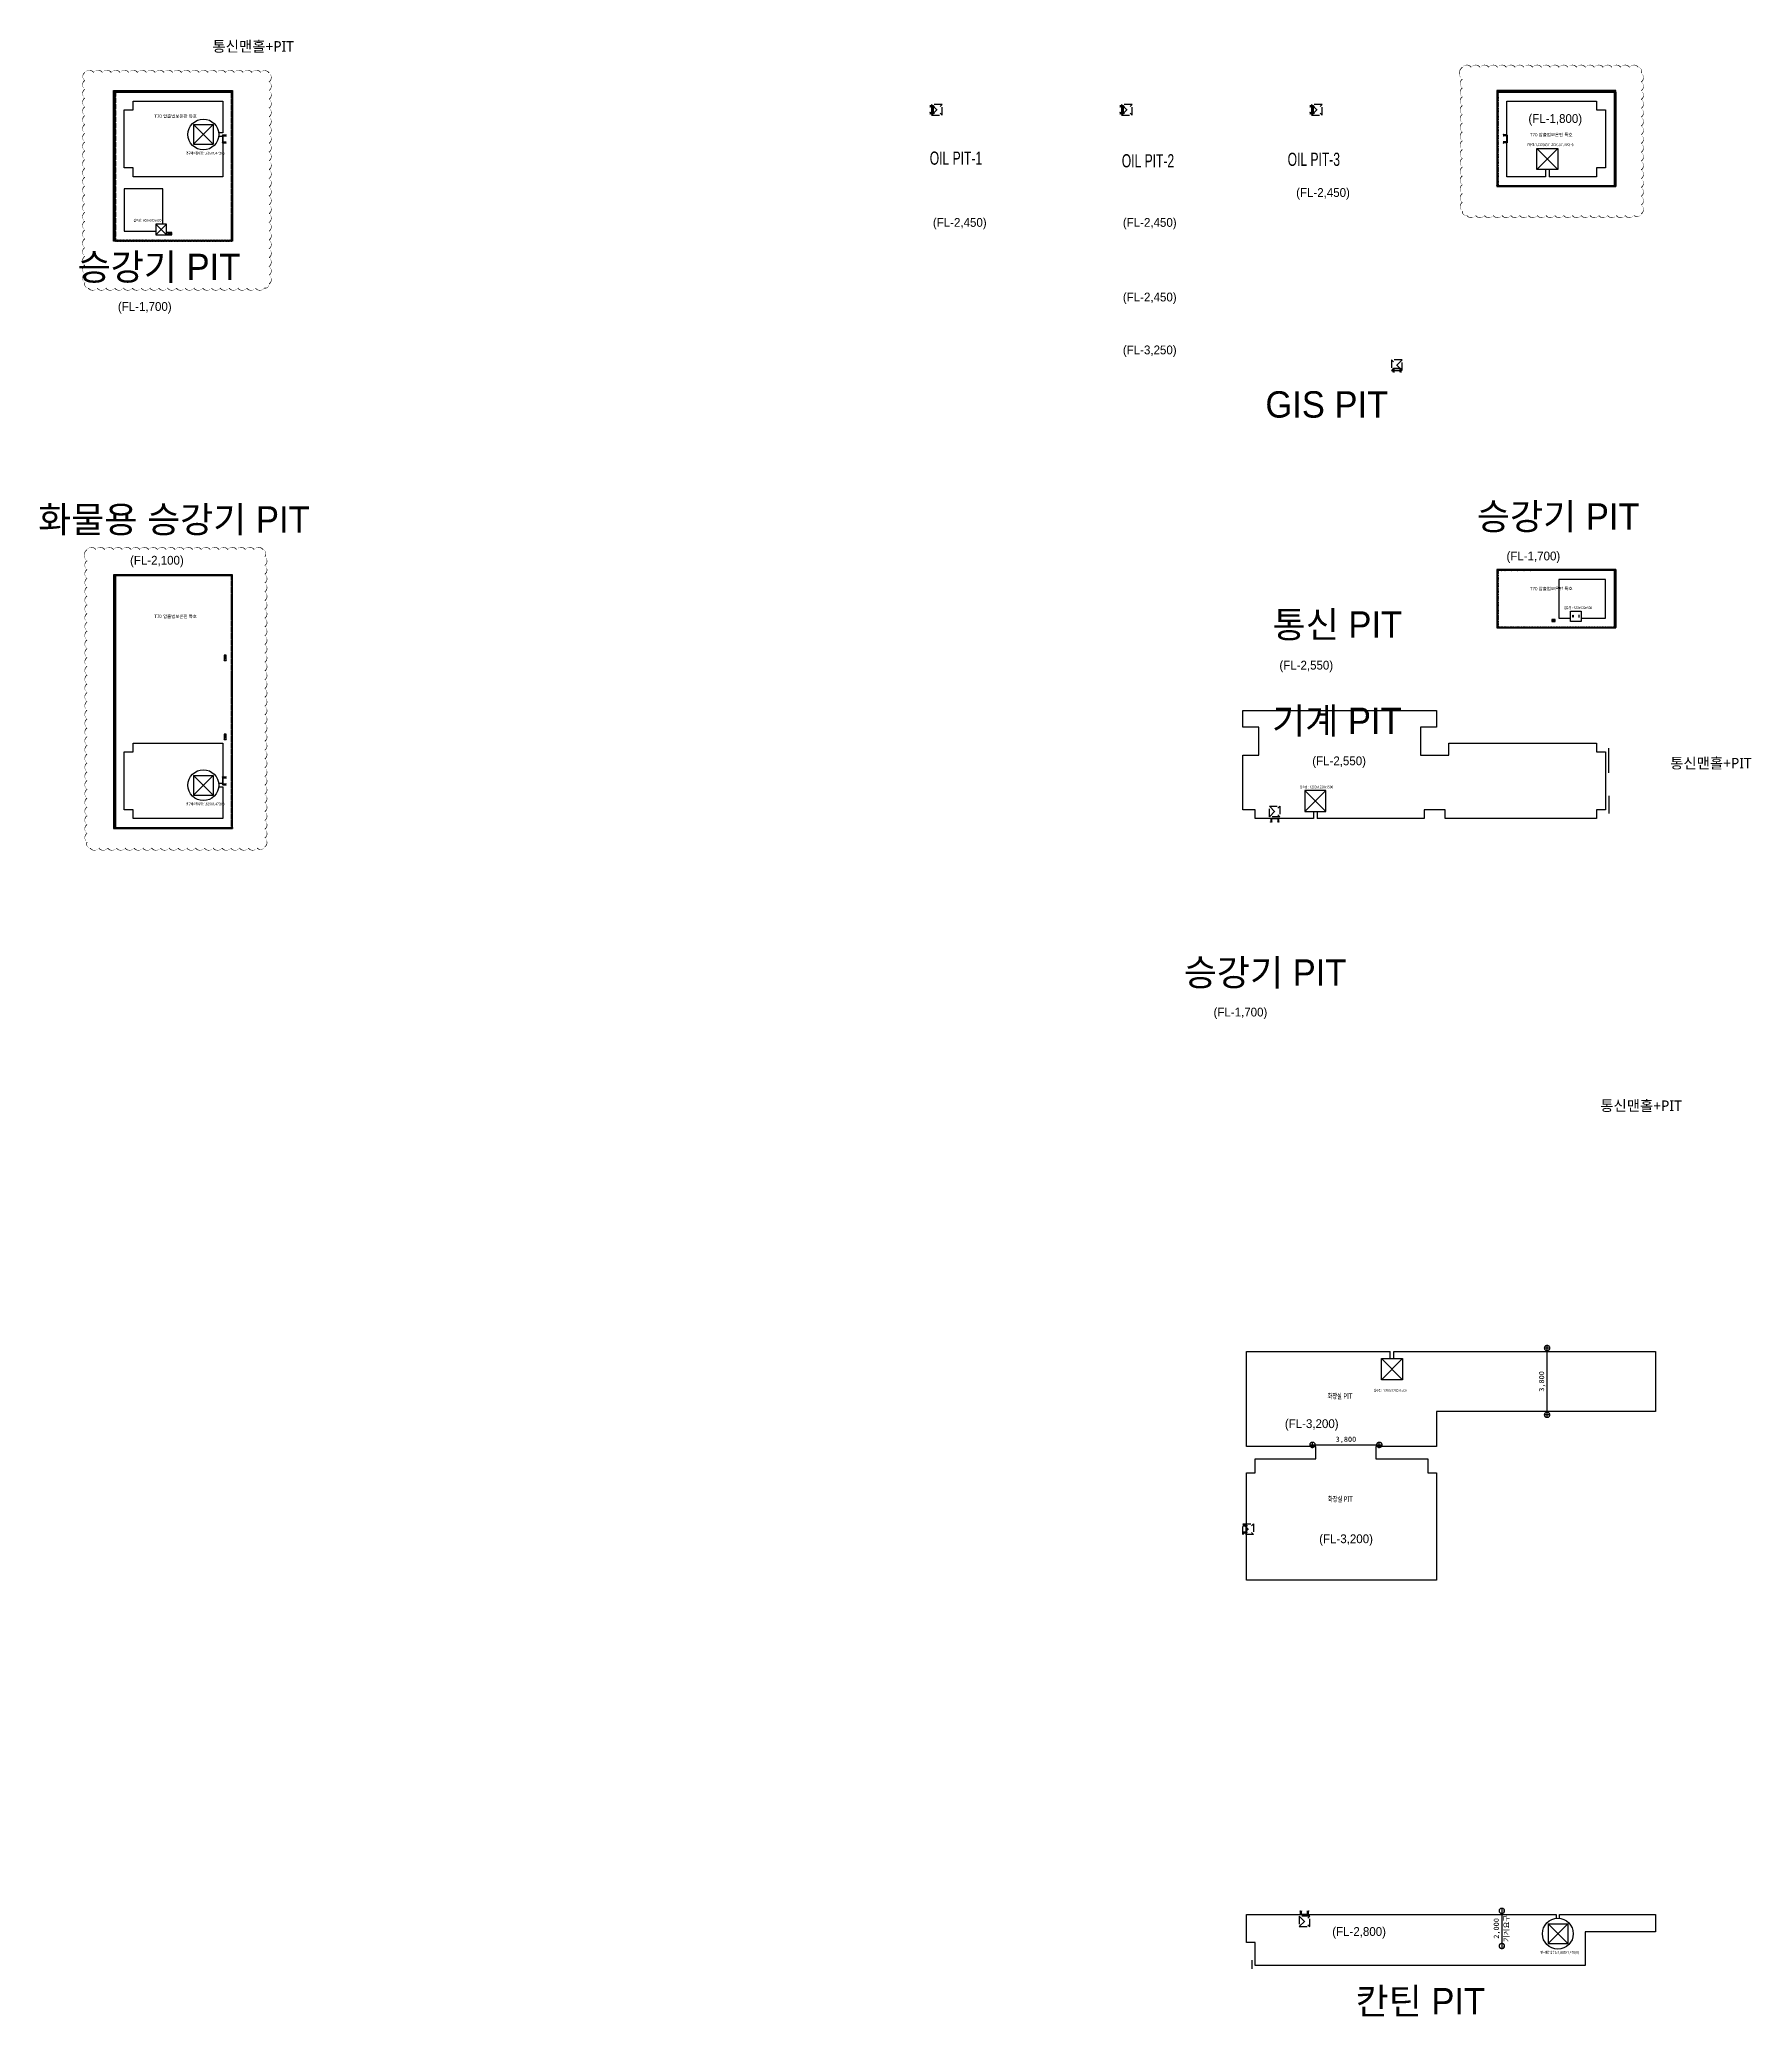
# Model space of a CAD drawing. Header units: millimetres. Extents: x 87841 to 185159, y 39599 to 152003.
import ezdxf
from ezdxf.enums import TextEntityAlignment as Align

# ---------------------------------------------------------------- set-up
doc = ezdxf.new("R2010")
doc.units = ezdxf.units.MM
doc.header["$LTSCALE"] = 300
doc.linetypes.add('HID', pattern=[2.3, 1.5, -0.8])
for name, color, linetype, plot in [('# 레벨계획_251201', 140, 'Continuous', False), ('NOPLOT', 191, 'Continuous', False), ('NOPLOT-TEXT', 41, 'Continuous', False)]:
    doc.layers.add(name, color=color, linetype=linetype, plot=plot)
for name, color, linetype in [('A-ELE', 7, 'Continuous'), ('A-OPEN', 1, 'Continuous'), ('ISL', 251, 'Continuous'), ('OPEN', 1, 'HID'), ('슬래브라인', 7, 'Continuous'), ('철제사다리', 6, 'Continuous'), ('트랜치', 8, 'Continuous')]:
    doc.layers.add(name, color=color, linetype=linetype)
doc.styles.add('200-06. 단열흡음계획도$0$200-06.단열흡음계획도$0$Gtx', font='Dotum.ttf')
doc.styles.add('Gdim', font='DotumChe.ttf')
doc.styles.add('Gtx', font='Dotum.ttf')
doc.styles.add('맑은고딕', font='malgun.ttf')
doc.dimstyles.new('Gdim400', dxfattribs={"dimscale": 400, "dimtxt": 3, "dimasz": 6, "dimexe": 1.5, "dimexo": 2, "dimgap": 1, "dimtad": 1, "dimdec": 0, "dimzin": 0, "dimdsep": 46, "dimlunit": 6, "dimtxsty": 'Gdim', "dimblk": 'DOTSMALL', "dimcen": 1.5, "dimdle": 1.5, "dimclrd": 1, "dimclre": 1, "dimclrt": 256, "dimazin": 0, "dimtfac": 1, "dimtdec": 0, "dimtix": 1, "dimtmove": 2, "dimatfit": 3, "dimldrblk": 'DOTSMALL', "dimfxl": 1, "dimtolj": 1, "dimtzin": 0, "dimlwd": -1, "dimlwe": -1, "dimarcsym": 0})

msp = doc.modelspace()

# ---------------------------------------------------------------- texts
at = {"layer": '# 레벨계획_251201', "style": 'Gtx'}
for s, p in [('(FL-1,800)', (174005.7, 147509.7)), ('(FL-2,450)', (160803.6, 143305)), ('(FL-2,450)', (140153.6, 141605)), ('(FL-2,450)', (150953.6, 141605)), ('(FL-2,450)', (150953.6, 137361.8)), ('(FL-3,250)', (150953.6, 134354.8))]:
    msp.add_text(s, height=500, dxfattribs=at).set_placement(p, align=Align.MIDDLE_CENTER)
for s, p in [('(FL-1,700)', (92296, 136574.2)), ('(FL-2,100)', (92985, 122145.9)), ('(FL-1,700)', (171234.8, 122387.9)), ('(FL-2,550)', (158324.5, 116181)), ('(FL-2,550)', (160191.5, 110739.8)), ('(FL-1,700)', (154581.7, 96456)), ('(FL-3,200)', (158634.2, 73054.3)), ('(FL-3,200)', (160587.7, 66509.7)), ('(FL-2,800)', (161327.5, 44178.9))]:
    msp.add_text(s, height=500, dxfattribs=at).set_placement(p)
at = {"layer": 'NOPLOT', "style": '200-06. 단열흡음계획도$0$200-06.단열흡음계획도$0$Gtx'}
for p in [(94365.5, 147554.2), (172564.3, 146501.2), (172564.3, 120691.3), (94365.5, 119114.8)]:
    msp.add_text('T70 압출법보온판 특호', height=180, dxfattribs=at).set_placement(p)
at = {"layer": 'NOPLOT-TEXT'}
for s, height, style, p in [('통신맨홀+PIT', 600, '맑은고딕', (97669.6, 151313.5)), ('승강기 PIT', 1500, 'Gtx', (90009.7, 138323.4)), ('GIS PIT', 1500, 'Gtx', (157528.3, 130505)), ('화물용 승강기 PIT', 1500, 'Gtx', (87761, 123963.8)), ('승강기 PIT', 1500, 'Gtx', (169553.4, 124137.1)), ('통신 PIT', 1500, 'Gtx', (157936.9, 117991.7)), ('기계 PIT', 1500, 'Gtx', (157910.3, 112520.2)), ('통신맨홀+PIT', 600, '맑은고딕', (180536.4, 110561.1)), ('승강기 PIT', 1500, 'Gtx', (152889.6, 98205.2)), ('통신맨홀+PIT', 600, '맑은고딕', (176563.8, 91083.2)), ('칸틴 PIT', 1500, 'Gtx', (162654, 39717.9))]:
    msp.add_text(s, height=height, dxfattribs=dict(at, style=style)).set_placement(p)
at = {"layer": 'NOPLOT-TEXT', "width": 0.7}
for s, height, style, p in [('OIL PIT-1', 750, 'Gtx', (138447.1, 144885.1)), ('OIL PIT-2', 750, 'Gtx', (149363.2, 144734.7)), ('OIL PIT-3', 750, 'Gtx', (158793, 144818.2)), ('화장실 PIT', 300, '맑은고딕', (161061.4, 74720.4)), ('화장실 PIT', 300, '맑은고딕', (161084.5, 68864.4, 0))]:
    msp.add_text(s, height=height, dxfattribs=dict(at, style=style)).set_placement(p)
at = {"layer": 'NOPLOT-TEXT', "style": '맑은고딕', "width": 0.7}
for s, p in [('집수정:1,200(W)X1,200(L)X1,500(H)', (173723.4, 146029.4)), ('집수정 : 600x600x600', (93973.8, 141722)), ('집수정 : 600x600x600', (175306.7, 119694.4)), ('집수정 : 1200x1200x1500', (160440.9, 109502.9)), ('집수정 : 1200x1200x1500', (164619.8, 75190.5))]:
    msp.add_text(s, height=150, dxfattribs=at).set_placement(p, align=Align.MIDDLE_CENTER)

# ---------------------------------------------------------------- blocks, each defined once
blk = doc.blocks.new('_DotSmall')
at = {"color": 0, "linetype": 'ByBlock', "const_width": 0.5}
blk.add_lwpolyline([(-0.0625, 0, 1), (0.0625, 0, 1)], format="xyb", close=True, dxfattribs=at)
blk = doc.blocks.new('*D3')
at = {"layer": 'Defpoints', "color": 0, "transparency": 16777216}
for p in [(164004, 72102), (160204, 71705), (164004, 71705)]:
    blk.add_point(p, dxfattribs=at)
at = {"layer": 'NOPLOT', "color": 1, "transparency": 16777216}
for p, q in [((160054, 72102), (164154, 72102)), ((160204, 71905), (160204, 72252)), ((164004, 71905), (164004, 72252))]:
    blk.add_line(p, q, dxfattribs=at)
at = {"layer": 'NOPLOT', "color": 1, "transparency": 16777216, "xscale": 600, "yscale": 600, "zscale": 600, "rotation": 180}
blk.add_blockref('_DotSmall', (160204, 72102), dxfattribs=at)
at = {"layer": 'NOPLOT', "color": 1, "transparency": 16777216, "xscale": 600, "yscale": 600, "zscale": 600}
blk.add_blockref('_DotSmall', (164004, 72102), dxfattribs=at)
at = {"layer": 'NOPLOT', "transparency": 16777216, "insert": (162104, 72380), "char_height": 300, "attachment_point": 5, "style": 'Gdim'}
blk.add_mtext('\\A1;3,800', dxfattribs=at)
blk = doc.blocks.new('*D4')
at = {"layer": 'Defpoints', "color": 0, "transparency": 16777216}
for p in [(173542, 77605), (173919, 77605), (173919, 73805)]:
    blk.add_point(p, dxfattribs=at)
at = {"layer": 'NOPLOT', "color": 1, "transparency": 16777216}
for p, q in [((173719, 77605), (173392, 77605)), ((173542, 73655), (173542, 77755)), ((173719, 73805), (173392, 73805))]:
    blk.add_line(p, q, dxfattribs=at)
at = {"layer": 'NOPLOT', "color": 1, "transparency": 16777216, "xscale": 600, "yscale": 600, "zscale": 600}
for p, rotation in [((173542, 77605), 90), ((173542, 73805), 270)]:
    blk.add_blockref('_DotSmall', p, dxfattribs=dict(at, rotation=rotation))
at = {"layer": 'NOPLOT', "transparency": 16777216, "insert": (173263, 75705), "char_height": 300, "attachment_point": 5, "rotation": 90, "style": 'Gdim'}
blk.add_mtext('\\A1;3,800', dxfattribs=at)
blk = doc.blocks.new('*D5')
at = {"layer": 'Defpoints', "color": 0, "linetype": 'Continuous', "transparency": 16777216}
for p in [(170854, 45605), (170854, 43605), (170969, 43605)]:
    blk.add_point(p, dxfattribs=at)
at = {"layer": 'NOPLOT', "color": 1, "linetype": 'Continuous', "transparency": 16777216}
for p, q in [((170969, 45755), (170969, 43455)), ((171054, 45605), (171119, 45605)), ((171054, 43605), (171119, 43605))]:
    blk.add_line(p, q, dxfattribs=at)
at = {"layer": 'NOPLOT', "color": 1, "linetype": 'Continuous', "transparency": 16777216, "xscale": 600, "yscale": 600, "zscale": 600}
for p, rotation in [((170969, 45605), 90), ((170969, 43605), 270)]:
    blk.add_blockref('_DotSmall', p, dxfattribs=dict(at, rotation=rotation))
at = {"layer": 'NOPLOT', "linetype": 'Continuous', "transparency": 16777216, "char_height": 300, "attachment_point": 5, "rotation": 90, "style": 'Gdim'}
for s, insert in [('\\A1;2,000', (170691, 44605)), ('\\A1;기계요구', (171249, 44605))]:
    blk.add_mtext(s, dxfattribs=dict(at, insert=insert))
blk = doc.blocks.new('A$Ca24c0e43')
at = {"layer": '철제사다리', "color": 4, "ltscale": 0.5}
for p, q in [((13, 418), (13, 62)), ((25, 465), (225, 465)), ((25, 415), (225, 415)), ((25, 65), (225, 65)), ((25, 15), (225, 15)), ((38, 418), (38, 62)), ((215, 465), (215, 480)), ((215, 480), (225, 480)), ((215, 415), (215, 400)), ((215, 400), (225, 400)), ((215, 65), (215, 80)), ((215, 80), (225, 80)), ((215, 0), (215, 15)), ((225, 0), (215, 0))]:
    blk.add_line(p, q, dxfattribs=at)
for centre in [(25, 440), (25, 40)]:
    blk.add_circle(centre, 25.4, dxfattribs=at)
blk = doc.blocks.new('A$C61475c86')
at = {"layer": 'A-OPEN'}
for p, q in [((359, 613), (1479, 1733)), ((359, 1733), (1479, 613))]:
    blk.add_line(p, q, dxfattribs=at)
at = {"layer": '슬래브라인'}
for p, q in [((359, 1733), (359, 613)), ((359, 1733), (1479, 1733)), ((1479, 1733), (1479, 613)), ((359, 613), (1479, 613))]:
    blk.add_line(p, q, dxfattribs=at)
blk.add_circle((919, 1173), 877, dxfattribs=at)
at = {"layer": 'NOPLOT-TEXT', "style": '맑은고딕', "width": 0.7}
blk.add_text('영구배수집수정:1,685X1,470(H)', height=150, dxfattribs=at).set_placement((1022, 109), align=Align.MIDDLE_CENTER)

# ---------------------------------------------------------------- dimensions: what is measured, and where the dimension line sits
at = {"layer": 'NOPLOT'}
dim = msp.add_linear_dim(base=(173541.7, 77605), p1=(173918.9, 73805), p2=(173918.9, 77605), angle=90, dimstyle='Gdim400', override={"dimscale": 100, "dimfxl": 2, "dimarcsym": 1}, dxfattribs=at)
dim.commit()
dim.dimension.update_dxf_attribs({"geometry": '*D4', "text_midpoint": (173263.1, 75705)})
dim = msp.add_linear_dim(base=(164003.6, 72101.6), p1=(160203.6, 71705), p2=(164003.6, 71705), dimstyle='Gdim400', override={"dimscale": 100, "dimfxl": 2, "dimarcsym": 1}, dxfattribs=at)
dim.commit()
dim.dimension.update_dxf_attribs({"geometry": '*D3', "text_midpoint": (162103.6, 72380.2)})
at = {"layer": 'NOPLOT', "linetype": 'Continuous'}
dim = msp.add_linear_dim(base=(170969.2, 43605), p1=(170853.6, 45605), p2=(170853.6, 43605), angle=270, text='<>\\X기계요구', dimstyle='Gdim400', override={"dimscale": 100}, dxfattribs=at)
dim.commit()
dim.dimension.update_dxf_attribs({"geometry": '*D5', "text_midpoint": (170969.2, 44605)})

# ---------------------------------------------------------------- linework, layer by layer
at = {"layer": 'A-ELE', "linetype": 'HID', "elevation": 0}
for points in [[(138553.6, 147705), (139153.6, 147705), (139153.6, 148305), (138553.6, 148305)], [(149353.6, 147705), (149953.6, 147705), (149953.6, 148305), (149353.6, 148305)], [(160153.6, 147705), (160753.6, 147705), (160753.6, 148305), (160153.6, 148305)], [(164703.6, 133185), (165303.6, 133185), (165303.6, 133785), (164703.6, 133785)]]:
    msp.add_lwpolyline(points, close=True, dxfattribs=at)
at = {"layer": 'A-OPEN', "linetype": 'HID'}
for p, q in [((138553.6, 147705), (139153.6, 148305)), ((138553.6, 148305), (139153.6, 147705)), ((149353.6, 147705), (149953.6, 148305)), ((149353.6, 148305), (149953.6, 147705)), ((160153.6, 147705), (160753.6, 148305)), ((160153.6, 148305), (160753.6, 147705)), ((165303.6, 133785), (164703.6, 133185)), ((165303.6, 133185), (164703.6, 133785))]:
    msp.add_line(p, q, dxfattribs=at)
at = {"layer": 'A-OPEN'}
for p, q in [((172953.6, 144605), (174153.6, 145805)), ((174153.6, 144605), (172953.6, 145805)), ((94453.6, 140905), (95053.6, 141505)), ((95053.6, 140905), (94453.6, 141505)), ((159768.3, 109305), (160968.3, 108105)), ((159768.3, 108105), (160968.3, 109305)), ((164128.6, 77005), (165328.6, 75805)), ((164128.6, 75805), (165328.6, 77005))]:
    msp.add_line(p, q, dxfattribs=at)
at = {"layer": 'ISL', "elevation": 0}
for points in [[(92053.6, 149105), (98813.6, 149105), (98813.6, 140545), (92053.6, 140545)], [(170693.6, 143645), (177453.6, 143645), (177453.6, 149105), (170693.6, 149105)], [(92053.6, 107145), (98813.6, 107145), (98813.6, 121565), (92053.6, 121565)], [(170693.6, 118545), (177453.6, 118545), (177453.6, 121865), (170693.6, 121865)]]:
    msp.add_lwpolyline(points, close=True, dxfattribs=at)
for points in [[(92053.6, 149105, -0.50926677), (92071.3, 149080.8), (92055.9, 149029.3, 1.37259343), (92091.3, 149029.3), (92075.9, 149080.8, -0.50926677), (92093.6, 149105, -0.50926677), (92111.3, 149080.8), (92095.9, 149029.3, 1.37259343), (92131.3, 149029.3), (92115.9, 149080.8, -0.50926677), (92133.6, 149105, -0.50926677), (92151.3, 149080.8), (92135.9, 149029.3, 1.37259343), (92171.3, 149029.3), (92155.9, 149080.8, -0.50926677), (92173.6, 149105, -0.50926677), (92191.3, 149080.8), (92175.9, 149029.3, 1.37259343), (92211.3, 149029.3), (92195.9, 149080.8, -0.50926677), (92213.6, 149105, -0.50926677), (92231.3, 149080.8), (92215.9, 149029.3, 1.37259343), (92251.3, 149029.3), (92235.9, 149080.8, -0.50926677), (92253.6, 149105, -0.50926677), (92271.3, 149080.8), (92255.9, 149029.3, 1.37259343), (92291.3, 149029.3), (92275.9, 149080.8, -0.50926677), (92293.6, 149105, -0.50926677), (92311.3, 149080.8), (92295.9, 149029.3, 1.37259343), (92331.3, 149029.3), (92315.9, 149080.8, -0.50926677), (92333.6, 149105, -0.50926677), (92351.3, 149080.8), (92335.9, 149029.3, 1.37259343), (92371.3, 149029.3), (92355.9, 149080.8, -0.50926677), (92373.6, 149105, -0.50926677), (92391.3, 149080.8), (92375.9, 149029.3, 1.37259343), (92411.3, 149029.3), (92395.9, 149080.8, -0.50926677), (92413.6, 149105, -0.50926677), (92431.3, 149080.8), (92415.9, 149029.3, 1.37259343), (92451.3, 149029.3), (92435.9, 149080.8, -0.50926677), (92453.6, 149105, -0.50926677), (92471.3, 149080.8), (92455.9, 149029.3, 1.37259343), (92491.3, 149029.3), (92475.9, 149080.8, -0.50926677), (92493.6, 149105, -0.50926677), (92511.3, 149080.8), (92495.9, 149029.3, 1.37259343), (92531.3, 149029.3), (92515.9, 149080.8, -0.50926677), (92533.6, 149105, -0.50926677), (92551.3, 149080.8), (92535.9, 149029.3, 1.37259343), (92571.3, 149029.3), (92555.9, 149080.8, -0.50926677), (92573.6, 149105, -0.50926677), (92591.3, 149080.8), (92575.9, 149029.3, 1.37259343), (92611.3, 149029.3), (92595.9, 149080.8, -0.50926677), (92613.6, 149105, -0.50926677), (92631.3, 149080.8), (92615.9, 149029.3, 1.37259343), (92651.3, 149029.3), (92635.9, 149080.8, -0.50926677), (92653.6, 149105, -0.50926677), (92671.3, 149080.8), (92655.9, 149029.3, 1.37259343), (92691.3, 149029.3), (92675.9, 149080.8, -0.50926677), (92693.6, 149105, -0.50926677), (92711.3, 149080.8), (92695.9, 149029.3, 1.37259343), (92731.3, 149029.3), (92715.9, 149080.8, -0.50926677), (92733.6, 149105, -0.50926677), (92751.3, 149080.8), (92735.9, 149029.3, 1.37259343), (92771.3, 149029.3), (92755.9, 149080.8, -0.50926677), (92773.6, 149105, -0.50926677), (92791.3, 149080.8), (92775.9, 149029.3, 1.37259343), (92811.3, 149029.3), (92795.9, 149080.8, -0.50926677), (92813.6, 149105, -0.50926677), (92831.3, 149080.8), (92815.9, 149029.3, 1.37259343), (92851.3, 149029.3), (92835.9, 149080.8, -0.50926677), (92853.6, 149105, -0.50926677), (92871.3, 149080.8), (92855.9, 149029.3, 1.37259343), (92891.3, 149029.3), (92875.9, 149080.8, -0.50926677), (92893.6, 149105, -0.50926677), (92911.3, 149080.8), (92895.9, 149029.3, 1.37259343), (92931.3, 149029.3), (92915.9, 149080.8, -0.50926677), (92933.6, 149105, -0.50926677), (92951.3, 149080.8), (92935.9, 149029.3, 1.37259343), (92971.3, 149029.3), (92955.9, 149080.8, -0.50926677), (92973.6, 149105, -0.50926677), (92991.3, 149080.8), (92975.9, 149029.3, 1.37259343), (93011.3, 149029.3), (92995.9, 149080.8, -0.50926677), (93013.6, 149105, -0.50926677), (93031.3, 149080.8), (93015.9, 149029.3, 1.37259343), (93051.3, 149029.3), (93035.9, 149080.8, -0.50926677), (93053.6, 149105, -0.50926677), (93071.3, 149080.8), (93055.9, 149029.3, 1.37259343), (93091.3, 149029.3), (93075.9, 149080.8, -0.50926677), (93093.6, 149105, -0.50926677), (93111.3, 149080.8), (93095.9, 149029.3, 1.37259343), (93131.3, 149029.3), (93115.9, 149080.8, -0.50926677), (93133.6, 149105, -0.50926677), (93151.3, 149080.8), (93135.9, 149029.3, 1.37259343), (93171.3, 149029.3), (93155.9, 149080.8, -0.50926677), (93173.6, 149105, -0.50926677), (93191.3, 149080.8), (93175.9, 149029.3, 1.37259343), (93211.3, 149029.3), (93195.9, 149080.8, -0.50926677), (93213.6, 149105, -0.50926677), (93231.3, 149080.8), (93215.9, 149029.3, 1.37259343), (93251.3, 149029.3), (93235.9, 149080.8, -0.50926677), (93253.6, 149105, -0.50926677), (93271.3, 149080.8), (93255.9, 149029.3, 1.37259343), (93291.3, 149029.3), (93275.9, 149080.8, -0.50926677), (93293.6, 149105, -0.50926677), (93311.3, 149080.8), (93295.9, 149029.3, 1.37259343), (93331.3, 149029.3), (93315.9, 149080.8, -0.50926677), (93333.6, 149105, -0.50926677), (93351.3, 149080.8), (93335.9, 149029.3, 1.37259343), (93371.3, 149029.3), (93355.9, 149080.8, -0.50926677), (93373.6, 149105, -0.50926677), (93391.3, 149080.8), (93375.9, 149029.3, 1.37259343), (93411.3, 149029.3), (93395.9, 149080.8, -0.50926677), (93413.6, 149105, -0.50926677), (93431.3, 149080.8), (93415.9, 149029.3, 1.37259343), (93451.3, 149029.3), (93435.9, 149080.8, -0.50926677), (93453.6, 149105, -0.50926677), (93471.3, 149080.8), (93455.9, 149029.3, 1.37259343), (93491.3, 149029.3), (93475.9, 149080.8, -0.50926677), (93493.6, 149105, -0.50926677), (93511.3, 149080.8), (93495.9, 149029.3, 1.37259343), (93531.3, 149029.3), (93515.9, 149080.8, -0.50926677), (93533.6, 149105, -0.50926677), (93551.3, 149080.8), (93535.9, 149029.3, 1.37259343), (93571.3, 149029.3), (93555.9, 149080.8, -0.50926677), (93573.6, 149105, -0.50926677), (93591.3, 149080.8), (93575.9, 149029.3, 1.37259343), (93611.3, 149029.3), (93595.9, 149080.8, -0.50926677), (93613.6, 149105, -0.50926677), (93631.3, 149080.8), (93615.9, 149029.3, 1.37259343), (93651.3, 149029.3), (93635.9, 149080.8, -0.50926677), (93653.6, 149105, -0.50926677), (93671.3, 149080.8), (93655.9, 149029.3, 1.37259343), (93691.3, 149029.3), (93675.9, 149080.8, -0.50926677), (93693.6, 149105, -0.50926677), (93711.3, 149080.8), (93695.9, 149029.3, 1.37259343), (93731.3, 149029.3), (93715.9, 149080.8, -0.50926677), (93733.6, 149105, -0.50926677), (93751.3, 149080.8), (93735.9, 149029.3, 1.37259343), (93771.3, 149029.3), (93755.9, 149080.8, -0.50926677), (93773.6, 149105, -0.50926677), (93791.3, 149080.8), (93775.9, 149029.3, 1.37259343), (93811.3, 149029.3), (93795.9, 149080.8, -0.50926677), (93813.6, 149105, -0.50926677), (93831.3, 149080.8), (93815.9, 149029.3, 1.37259343), (93851.3, 149029.3), (93835.9, 149080.8, -0.50926677), (93853.6, 149105, -0.50926677), (93871.3, 149080.8), (93855.9, 149029.3, 1.37259343), (93891.3, 149029.3), (93875.9, 149080.8, -0.50926677), (93893.6, 149105, -0.50926677), (93911.3, 149080.8), (93895.9, 149029.3, 1.37259343), (93931.3, 149029.3), (93915.9, 149080.8, -0.50926677), (93933.6, 149105, -0.50926677), (93951.3, 149080.8), (93935.9, 149029.3, 1.37259343), (93971.3, 149029.3), (93955.9, 149080.8, -0.50926677), (93973.6, 149105, -0.50926677), (93991.3, 149080.8), (93975.9, 149029.3, 1.37259343), (94011.3, 149029.3), (93995.9, 149080.8, -0.50926677), (94013.6, 149105, -0.50926677), (94031.3, 149080.8), (94015.9, 149029.3, 1.37259343), (94051.3, 149029.3), (94035.9, 149080.8, -0.50926677), (94053.6, 149105, -0.50926677), (94071.3, 149080.8), (94055.9, 149029.3, 1.37259343), (94091.3, 149029.3), (94075.9, 149080.8, -0.50926677), (94093.6, 149105, -0.50926677), (94111.3, 149080.8), (94095.9, 149029.3, 1.37259343), (94131.3, 149029.3), (94115.9, 149080.8, -0.50926677), (94133.6, 149105, -0.50926677), (94151.3, 149080.8), (94135.9, 149029.3, 1.37259343), (94171.3, 149029.3), (94155.9, 149080.8, -0.50926677), (94173.6, 149105, -0.50926677), (94191.3, 149080.8), (94175.9, 149029.3, 1.37259343), (94211.3, 149029.3), (94195.9, 149080.8, -0.50926677), (94213.6, 149105, -0.50926677), (94231.3, 149080.8), (94215.9, 149029.3, 1.37259343), (94251.3, 149029.3), (94235.9, 149080.8, -0.50926677), (94253.6, 149105, -0.50926677), (94271.3, 149080.8), (94255.9, 149029.3, 1.37259343), (94291.3, 149029.3), (94275.9, 149080.8, -0.50926677), (94293.6, 149105, -0.50926677), (94311.3, 149080.8), (94295.9, 149029.3, 1.37259343), (94331.3, 149029.3), (94315.9, 149080.8, -0.50926677), (94333.6, 149105, -0.50926677), (94351.3, 149080.8), (94335.9, 149029.3, 1.37259343), (94371.3, 149029.3), (94355.9, 149080.8, -0.50926677), (94373.6, 149105, -0.50926677), (94391.3, 149080.8), (94375.9, 149029.3, 1.37259343), (94411.3, 149029.3), (94395.9, 149080.8, -0.50926677), (94413.6, 149105, -0.50926677), (94431.3, 149080.8), (94415.9, 149029.3, 1.37259343), (94451.3, 149029.3), (94435.9, 149080.8, -0.50926677), (94453.6, 149105, -0.50926677), (94471.3, 149080.8), (94455.9, 149029.3, 1.37259343), (94491.3, 149029.3), (94475.9, 149080.8, -0.50926677), (94493.6, 149105, -0.50926677), (94511.3, 149080.8), (94495.9, 149029.3, 1.37259343), (94531.3, 149029.3), (94515.9, 149080.8, -0.50926677), (94533.6, 149105, -0.50926677), (94551.3, 149080.8), (94535.9, 149029.3, 1.37259343), (94571.3, 149029.3), (94555.9, 149080.8, -0.50926677), (94573.6, 149105, -0.50926677), (94591.3, 149080.8), (94575.9, 149029.3, 1.37259343), (94611.3, 149029.3), (94595.9, 149080.8, -0.50926677), (94613.6, 149105, -0.50926677), (94631.3, 149080.8), (94615.9, 149029.3, 1.37259343), (94651.3, 149029.3), (94635.9, 149080.8, -0.50926677), (94653.6, 149105, -0.50926677), (94671.3, 149080.8), (94655.9, 149029.3, 1.37259343), (94691.3, 149029.3), (94675.9, 149080.8, -0.50926677), (94693.6, 149105, -0.50926677), (94711.3, 149080.8), (94695.9, 149029.3, 1.37259343), (94731.3, 149029.3), (94715.9, 149080.8, -0.50926677), (94733.6, 149105, -0.50926677), (94751.3, 149080.8), (94735.9, 149029.3, 1.37259343), (94771.3, 149029.3), (94755.9, 149080.8, -0.50926677), (94773.6, 149105, -0.50926677), (94791.3, 149080.8), (94775.9, 149029.3, 1.37259343), (94811.3, 149029.3), (94795.9, 149080.8, -0.50926677), (94813.6, 149105, -0.50926677), (94831.3, 149080.8), (94815.9, 149029.3, 1.37259343), (94851.3, 149029.3), (94835.9, 149080.8, -0.50926677), (94853.6, 149105, -0.50926677), (94871.3, 149080.8), (94855.9, 149029.3, 1.37259343), (94891.3, 149029.3), (94875.9, 149080.8, -0.50926677), (94893.6, 149105, -0.50926677), (94911.3, 149080.8), (94895.9, 149029.3, 1.37259343), (94931.3, 149029.3), (94915.9, 149080.8, -0.50926677), (94933.6, 149105, -0.50926677), (94951.3, 149080.8), (94935.9, 149029.3, 1.37259343), (94971.3, 149029.3), (94955.9, 149080.8, -0.50926677), (94973.6, 149105, -0.50926677), (94991.3, 149080.8), (94975.9, 149029.3, 1.37259343), (95011.3, 149029.3), (94995.9, 149080.8, -0.50926677), (95013.6, 149105, -0.50926677), (95031.3, 149080.8), (95015.9, 149029.3, 1.37259343), (95051.3, 149029.3), (95035.9, 149080.8, -0.50926677), (95053.6, 149105, -0.50926677), (95071.3, 149080.8), (95055.9, 149029.3, 1.37259343), (95091.3, 149029.3), (95075.9, 149080.8, -0.50926677), (95093.6, 149105, -0.50926677), (95111.3, 149080.8), (95095.9, 149029.3, 1.37259343), (95131.3, 149029.3), (95115.9, 149080.8, -0.50926677), (95133.6, 149105, -0.50926677), (95151.3, 149080.8), (95135.9, 149029.3, 1.37259343), (95171.3, 149029.3), (95155.9, 149080.8, -0.50926677), (95173.6, 149105, -0.50926677), (95191.3, 149080.8), (95175.9, 149029.3, 1.37259343), (95211.3, 149029.3), (95195.9, 149080.8, -0.50926677), (95213.6, 149105, -0.50926677), (95231.3, 149080.8), (95215.9, 149029.3, 1.37259343), (95251.3, 149029.3), (95235.9, 149080.8, -0.50926677), (95253.6, 149105, -0.50926677), (95271.3, 149080.8), (95255.9, 149029.3, 1.37259343), (95291.3, 149029.3), (95275.9, 149080.8, -0.50926677), (95293.6, 149105, -0.50926677), (95311.3, 149080.8), (95295.9, 149029.3, 1.37259343), (95331.3, 149029.3), (95315.9, 149080.8, -0.50926677), (95333.6, 149105, -0.50926677), (95351.3, 149080.8), (95335.9, 149029.3, 1.37259343), (95371.3, 149029.3), (95355.9, 149080.8, -0.50926677), (95373.6, 149105, -0.50926677), (95391.3, 149080.8), (95375.9, 149029.3, 1.37259343), (95411.3, 149029.3), (95395.9, 149080.8, -0.50926677), (95413.6, 149105, -0.50926677), (95431.3, 149080.8), (95415.9, 149029.3, 1.37259343), (95451.3, 149029.3), (95435.9, 149080.8, -0.50926677), (95453.6, 149105, -0.50926677), (95471.3, 149080.8), (95455.9, 149029.3, 1.37259343), (95491.3, 149029.3), (95475.9, 149080.8, -0.50926677), (95493.6, 149105, -0.50926677), (95511.3, 149080.8), (95495.9, 149029.3, 1.37259343), (95531.3, 149029.3), (95515.9, 149080.8, -0.50926677), (95533.6, 149105, -0.50926677), (95551.3, 149080.8), (95535.9, 149029.3, 1.37259343), (95571.3, 149029.3), (95555.9, 149080.8, -0.50926677), (95573.6, 149105, -0.50926677), (95591.3, 149080.8), (95575.9, 149029.3, 1.37259343), (95611.3, 149029.3), (95595.9, 149080.8, -0.50926677), (95613.6, 149105, -0.50926677), (95631.3, 149080.8), (95615.9, 149029.3, 1.37259343), (95651.3, 149029.3), (95635.9, 149080.8, -0.50926677), (95653.6, 149105, -0.50926677), (95671.3, 149080.8), (95655.9, 149029.3, 1.37259343), (95691.3, 149029.3), (95675.9, 149080.8, -0.50926677), (95693.6, 149105, -0.50926677), (95711.3, 149080.8), (95695.9, 149029.3, 1.37259343), (95731.3, 149029.3), (95715.9, 149080.8, -0.50926677), (95733.6, 149105, -0.50926677), (95751.3, 149080.8), (95735.9, 149029.3, 1.37259343), (95771.3, 149029.3), (95755.9, 149080.8, -0.50926677), (95773.6, 149105, -0.50926677), (95791.3, 149080.8), (95775.9, 149029.3, 1.37259343), (95811.3, 149029.3), (95795.9, 149080.8, -0.50926677), (95813.6, 149105, -0.50926677), (95831.3, 149080.8), (95815.9, 149029.3, 1.37259343), (95851.3, 149029.3), (95835.9, 149080.8, -0.50926677), (95853.6, 149105, -0.50926677), (95871.3, 149080.8), (95855.9, 149029.3, 1.37259343), (95891.3, 149029.3), (95875.9, 149080.8, -0.50926677), (95893.6, 149105, -0.50926677), (95911.3, 149080.8), (95895.9, 149029.3, 1.37259343), (95931.3, 149029.3), (95915.9, 149080.8, -0.50926677), (95933.6, 149105, -0.50926677), (95951.3, 149080.8), (95935.9, 149029.3, 1.37259343), (95971.3, 149029.3), (95955.9, 149080.8, -0.50926677), (95973.6, 149105, -0.50926677), (95991.3, 149080.8), (95975.9, 149029.3, 1.37259343), (96011.3, 149029.3), (95995.9, 149080.8, -0.50926677), (96013.6, 149105, -0.50926677), (96031.3, 149080.8), (96015.9, 149029.3, 1.37259343), (96051.3, 149029.3), (96035.9, 149080.8, -0.50926677), (96053.6, 149105, -0.50926677), (96071.3, 149080.8), (96055.9, 149029.3, 1.37259343), (96091.3, 149029.3), (96075.9, 149080.8, -0.50926677), (96093.6, 149105, -0.50926677), (96111.3, 149080.8), (96095.9, 149029.3, 1.37259343), (96131.3, 149029.3), (96115.9, 149080.8, -0.50926677), (96133.6, 149105, -0.50926677), (96151.3, 149080.8), (96135.9, 149029.3, 1.37259343), (96171.3, 149029.3), (96155.9, 149080.8, -0.50926677), (96173.6, 149105, -0.50926677), (96191.3, 149080.8), (96175.9, 149029.3, 1.37259343), (96211.3, 149029.3), (96195.9, 149080.8, -0.50926677), (96213.6, 149105, -0.50926677), (96231.3, 149080.8), (96215.9, 149029.3, 1.37259343), (96251.3, 149029.3), (96235.9, 149080.8, -0.50926677), (96253.6, 149105, -0.50926677), (96271.3, 149080.8), (96255.9, 149029.3, 1.37259343), (96291.3, 149029.3), (96275.9, 149080.8, -0.50926677), (96293.6, 149105, -0.50926677), (96311.3, 149080.8), (96295.9, 149029.3, 1.37259343), (96331.3, 149029.3), (96315.9, 149080.8, -0.50926677), (96333.6, 149105, -0.50926677), (96351.3, 149080.8), (96335.9, 149029.3, 1.37259343), (96371.3, 149029.3), (96355.9, 149080.8, -0.50926677), (96373.6, 149105, -0.50926677), (96391.3, 149080.8), (96375.9, 149029.3, 1.37259343), (96411.3, 149029.3), (96395.9, 149080.8, -0.50926677), (96413.6, 149105, -0.50926677), (96431.3, 149080.8), (96415.9, 149029.3, 1.37259343), (96451.3, 149029.3), (96435.9, 149080.8, -0.50926677), (96453.6, 149105, -0.50926677), (96471.3, 149080.8), (96455.9, 149029.3, 1.37259343), (96491.3, 149029.3), (96475.9, 149080.8, -0.50926677), (96493.6, 149105, -0.50926677), (96511.3, 149080.8), (96495.9, 149029.3, 1.37259343), (96531.3, 149029.3), (96515.9, 149080.8, -0.50926677), (96533.6, 149105, -0.50926677), (96551.3, 149080.8), (96535.9, 149029.3, 1.37259343), (96571.3, 149029.3), (96555.9, 149080.8, -0.50926677), (96573.6, 149105, -0.50926677), (96591.3, 149080.8), (96575.9, 149029.3, 1.37259343), (96611.3, 149029.3), (96595.9, 149080.8, -0.50926677), (96613.6, 149105, -0.50926677), (96631.3, 149080.8), (96615.9, 149029.3, 1.37259343), (96651.3, 149029.3), (96635.9, 149080.8, -0.50926677), (96653.6, 149105, -0.50926677), (96671.3, 149080.8), (96655.9, 149029.3, 1.37259343), (96691.3, 149029.3), (96675.9, 149080.8, -0.50926677), (96693.6, 149105, -0.50926677), (96711.3, 149080.8), (96695.9, 149029.3, 1.37259343), (96731.3, 149029.3), (96715.9, 149080.8, -0.50926677), (96733.6, 149105, -0.50926677), (96751.3, 149080.8), (96735.9, 149029.3, 1.37259343), (96771.3, 149029.3), (96755.9, 149080.8, -0.50926677), (96773.6, 149105, -0.50926677), (96791.3, 149080.8), (96775.9, 149029.3, 1.37259343), (96811.3, 149029.3), (96795.9, 149080.8, -0.50926677), (96813.6, 149105, -0.50926677), (96831.3, 149080.8), (96815.9, 149029.3, 1.37259343), (96851.3, 149029.3), (96835.9, 149080.8, -0.50926677), (96853.6, 149105, -0.50926677), (96871.3, 149080.8), (96855.9, 149029.3, 1.37259343), (96891.3, 149029.3), (96875.9, 149080.8, -0.50926677), (96893.6, 149105, -0.50926677), (96911.3, 149080.8), (96895.9, 149029.3, 1.37259343), (96931.3, 149029.3), (96915.9, 149080.8, -0.50926677), (96933.6, 149105, -0.50926677), (96951.3, 149080.8), (96935.9, 149029.3, 1.37259343), (96971.3, 149029.3), (96955.9, 149080.8, -0.50926677), (96973.6, 149105, -0.50926677), (96991.3, 149080.8), (96975.9, 149029.3, 1.37259343), (97011.3, 149029.3), (96995.9, 149080.8, -0.50926677), (97013.6, 149105, -0.50926677), (97031.3, 149080.8), (97015.9, 149029.3, 1.37259343), (97051.3, 149029.3), (97035.9, 149080.8, -0.50926677), (97053.6, 149105, -0.50926677), (97071.3, 149080.8), (97055.9, 149029.3, 1.37259343), (97091.3, 149029.3), (97075.9, 149080.8, -0.50926677), (97093.6, 149105, -0.50926677), (97111.3, 149080.8), (97095.9, 149029.3, 1.37259343), (97131.3, 149029.3), (97115.9, 149080.8, -0.50926677), (97133.6, 149105, -0.50926677), (97151.3, 149080.8), (97135.9, 149029.3, 1.37259343), (97171.3, 149029.3), (97155.9, 149080.8, -0.50926677), (97173.6, 149105, -0.50926677), (97191.3, 149080.8), (97175.9, 149029.3, 1.37259343), (97211.3, 149029.3), (97195.9, 149080.8, -0.50926677), (97213.6, 149105, -0.50926677), (97231.3, 149080.8), (97215.9, 149029.3, 1.37259343), (97251.3, 149029.3), (97235.9, 149080.8, -0.50926677), (97253.6, 149105, -0.50926677), (97271.3, 149080.8), (97255.9, 149029.3, 1.37259343), (97291.3, 149029.3), (97275.9, 149080.8, -0.50926677), (97293.6, 149105, -0.50926677), (97311.3, 149080.8), (97295.9, 149029.3, 1.37259343), (97331.3, 149029.3), (97315.9, 149080.8, -0.50926677), (97333.6, 149105, -0.50926677), (97351.3, 149080.8), (97335.9, 149029.3, 1.37259343), (97371.3, 149029.3), (97355.9, 149080.8, -0.50926677), (97373.6, 149105, -0.50926677), (97391.3, 149080.8), (97375.9, 149029.3, 1.37259343), (97411.3, 149029.3), (97395.9, 149080.8, -0.50926677), (97413.6, 149105, -0.50926677), (97431.3, 149080.8), (97415.9, 149029.3, 1.37259343), (97451.3, 149029.3), (97435.9, 149080.8, -0.50926677), (97453.6, 149105, -0.50926677), (97471.3, 149080.8), (97455.9, 149029.3, 1.37259343), (97491.3, 149029.3), (97475.9, 149080.8, -0.50926677), (97493.6, 149105, -0.50926677), (97511.3, 149080.8), (97495.9, 149029.3, 1.37259343), (97531.3, 149029.3), (97515.9, 149080.8, -0.50926677), (97533.6, 149105, -0.50926677), (97551.3, 149080.8), (97535.9, 149029.3, 1.37259343), (97571.3, 149029.3), (97555.9, 149080.8, -0.50926677), (97573.6, 149105, -0.50926677), (97591.3, 149080.8), (97575.9, 149029.3, 1.37259343), (97611.3, 149029.3), (97595.9, 149080.8, -0.50926677), (97613.6, 149105, -0.50926677), (97631.3, 149080.8), (97615.9, 149029.3, 1.37259343), (97651.3, 149029.3), (97635.9, 149080.8, -0.50926677), (97653.6, 149105, -0.50926677), (97671.3, 149080.8), (97655.9, 149029.3, 1.37259343), (97691.3, 149029.3), (97675.9, 149080.8, -0.50926677), (97693.6, 149105, -0.50926677), (97711.3, 149080.8), (97695.9, 149029.3, 1.37259343), (97731.3, 149029.3), (97715.9, 149080.8, -0.50926677), (97733.6, 149105, -0.50926677), (97751.3, 149080.8), (97735.9, 149029.3, 1.37259343), (97771.3, 149029.3), (97755.9, 149080.8, -0.50926677), (97773.6, 149105, -0.50926677), (97791.3, 149080.8), (97775.9, 149029.3, 1.37259343), (97811.3, 149029.3), (97795.9, 149080.8, -0.50926677), (97813.6, 149105, -0.50926677), (97831.3, 149080.8), (97815.9, 149029.3, 1.37259343), (97851.3, 149029.3), (97835.9, 149080.8, -0.50926677), (97853.6, 149105, -0.50926677), (97871.3, 149080.8), (97855.9, 149029.3, 1.37259343), (97891.3, 149029.3), (97875.9, 149080.8, -0.50926677), (97893.6, 149105, -0.50926677), (97911.3, 149080.8), (97895.9, 149029.3, 1.37259343), (97931.3, 149029.3), (97915.9, 149080.8, -0.50926677), (97933.6, 149105, -0.50926677), (97951.3, 149080.8), (97935.9, 149029.3, 1.37259343), (97971.3, 149029.3), (97955.9, 149080.8, -0.50926677), (97973.6, 149105, -0.50926677), (97991.3, 149080.8), (97975.9, 149029.3, 1.37259343), (98011.3, 149029.3), (97995.9, 149080.8, -0.50926677), (98013.6, 149105, -0.50926677), (98031.3, 149080.8), (98015.9, 149029.3, 1.37259343), (98051.3, 149029.3), (98035.9, 149080.8, -0.50926677), (98053.6, 149105, -0.50926677), (98071.3, 149080.8), (98055.9, 149029.3, 1.37259343), (98091.3, 149029.3), (98075.9, 149080.8, -0.50926677), (98093.6, 149105, -0.50926677), (98111.3, 149080.8), (98095.9, 149029.3, 1.37259343), (98131.3, 149029.3), (98115.9, 149080.8, -0.50926677), (98133.6, 149105, -0.50926677), (98151.3, 149080.8), (98135.9, 149029.3, 1.37259343), (98171.3, 149029.3), (98155.9, 149080.8, -0.50926677), (98173.6, 149105, -0.50926677), (98191.3, 149080.8), (98175.9, 149029.3, 1.37259343), (98211.3, 149029.3), (98195.9, 149080.8, -0.50926677), (98213.6, 149105, -0.50926677), (98231.3, 149080.8), (98215.9, 149029.3, 1.37259343), (98251.3, 149029.3), (98235.9, 149080.8, -0.50926677), (98253.6, 149105, -0.50926677), (98271.3, 149080.8), (98255.9, 149029.3, 1.37259343), (98291.3, 149029.3), (98275.9, 149080.8, -0.50926677), (98293.6, 149105, -0.50926677), (98311.3, 149080.8), (98295.9, 149029.3, 1.37259343), (98331.3, 149029.3), (98315.9, 149080.8, -0.50926677), (98333.6, 149105, -0.50926677), (98351.3, 149080.8), (98335.9, 149029.3, 1.37259343), (98371.3, 149029.3), (98355.9, 149080.8, -0.50926677), (98373.6, 149105, -0.50926677), (98391.3, 149080.8), (98375.9, 149029.3, 1.37259343), (98411.3, 149029.3), (98395.9, 149080.8, -0.50926677), (98413.6, 149105, -0.50926677), (98431.3, 149080.8), (98415.9, 149029.3, 1.37259343), (98451.3, 149029.3), (98435.9, 149080.8, -0.50926677), (98453.6, 149105, -0.50926677), (98471.3, 149080.8), (98455.9, 149029.3, 1.37259343), (98491.3, 149029.3), (98475.9, 149080.8, -0.50926677), (98493.6, 149105, -0.50926677), (98511.3, 149080.8), (98495.9, 149029.3, 1.37259343), (98531.3, 149029.3), (98515.9, 149080.8, -0.50926677), (98533.6, 149105, -0.50926677), (98551.3, 149080.8), (98535.9, 149029.3, 1.37259343), (98571.3, 149029.3), (98555.9, 149080.8, -0.50926677), (98573.6, 149105, -0.50926677), (98591.3, 149080.8), (98575.9, 149029.3, 1.37259343), (98611.3, 149029.3), (98595.9, 149080.8, -0.50926677), (98613.6, 149105, -0.50926677), (98631.3, 149080.8), (98615.9, 149029.3, 1.37259343), (98651.3, 149029.3), (98635.9, 149080.8, -0.50926677), (98653.6, 149105, -0.50926677), (98671.3, 149080.8), (98655.9, 149029.3, 1.37259343), (98691.3, 149029.3), (98675.9, 149080.8, -0.50926677), (98693.6, 149105, -0.50926677), (98711.3, 149080.8), (98695.9, 149029.3, 1.37259343), (98731.3, 149029.3), (98715.9, 149080.8, -0.50926677), (98733.6, 149105, -0.50926677), (98751.3, 149080.8), (98735.9, 149029.3, 1.37259343), (98771.3, 149029.3), (98755.9, 149080.8, -0.50926677), (98773.6, 149105, -0.50926677), (98791.3, 149080.8), (98775.9, 149029.3, 1.37259343), (98811.3, 149029.3), (98795.9, 149080.8, -0.50926677), (98813.6, 149105)], [(92153.6, 149005, -0.50926677), (92129.3, 148987.3), (92077.8, 149002.7, 1.37259343), (92077.8, 148967.3), (92129.3, 148982.7, -0.50926677), (92153.6, 148965, -0.50926677), (92129.3, 148947.3), (92077.8, 148962.7, 1.37259343), (92077.8, 148927.3), (92129.3, 148942.7, -0.50926677), (92153.6, 148925, -0.50926677), (92129.3, 148907.3), (92077.8, 148922.7, 1.37259343), (92077.8, 148887.3), (92129.3, 148902.7, -0.50926677), (92153.6, 148885, -0.50926677), (92129.3, 148867.3), (92077.8, 148882.7, 1.37259343), (92077.8, 148847.3), (92129.3, 148862.7, -0.50926677), (92153.6, 148845, -0.50926677), (92129.3, 148827.3), (92077.8, 148842.7, 1.37259343), (92077.8, 148807.3), (92129.3, 148822.7, -0.50926677), (92153.6, 148805, -0.50926677), (92129.3, 148787.3), (92077.8, 148802.7, 1.37259343), (92077.8, 148767.3), (92129.3, 148782.7, -0.50926677), (92153.6, 148765, -0.50926677), (92129.3, 148747.3), (92077.8, 148762.7, 1.37259343), (92077.8, 148727.3), (92129.3, 148742.7, -0.50926677), (92153.6, 148725, -0.50926677), (92129.3, 148707.3), (92077.8, 148722.7, 1.37259343), (92077.8, 148687.3), (92129.3, 148702.7, -0.50926677), (92153.6, 148685, -0.50926677), (92129.3, 148667.3), (92077.8, 148682.7, 1.37259343), (92077.8, 148647.3), (92129.3, 148662.7, -0.50926677), (92153.6, 148645, -0.50926677), (92129.3, 148627.3), (92077.8, 148642.7, 1.37259343), (92077.8, 148607.3), (92129.3, 148622.7, -0.50926677), (92153.6, 148605, -0.50926677), (92129.3, 148587.3), (92077.8, 148602.7, 1.37259343), (92077.8, 148567.3), (92129.3, 148582.7, -0.50926677), (92153.6, 148565, -0.50926677), (92129.3, 148547.3), (92077.8, 148562.7, 1.37259343), (92077.8, 148527.3), (92129.3, 148542.7, -0.50926677), (92153.6, 148525, -0.50926677), (92129.3, 148507.3), (92077.8, 148522.7, 1.37259343), (92077.8, 148487.3), (92129.3, 148502.7, -0.50926677), (92153.6, 148485, -0.50926677), (92129.3, 148467.3), (92077.8, 148482.7, 1.37259343), (92077.8, 148447.3), (92129.3, 148462.7, -0.50926677), (92153.6, 148445, -0.50926677), (92129.3, 148427.3), (92077.8, 148442.7, 1.37259343), (92077.8, 148407.3), (92129.3, 148422.7, -0.50926677), (92153.6, 148405, -0.50926677), (92129.3, 148387.3), (92077.8, 148402.7, 1.37259343), (92077.8, 148367.3), (92129.3, 148382.7, -0.50926677), (92153.6, 148365, -0.50926677), (92129.3, 148347.3), (92077.8, 148362.7, 1.37259343), (92077.8, 148327.3), (92129.3, 148342.7, -0.50926677), (92153.6, 148325, -0.50926677), (92129.3, 148307.3), (92077.8, 148322.7, 1.37259343), (92077.8, 148287.3), (92129.3, 148302.7, -0.50926677), (92153.6, 148285, -0.50926677), (92129.3, 148267.3), (92077.8, 148282.7, 1.37259343), (92077.8, 148247.3), (92129.3, 148262.7, -0.50926677), (92153.6, 148245, -0.50926677), (92129.3, 148227.3), (92077.8, 148242.7, 1.37259343), (92077.8, 148207.3), (92129.3, 148222.7, -0.50926677), (92153.6, 148205, -0.50926677), (92129.3, 148187.3), (92077.8, 148202.7, 1.37259343), (92077.8, 148167.3), (92129.3, 148182.7, -0.50926677), (92153.6, 148165, -0.50926677), (92129.3, 148147.3), (92077.8, 148162.7, 1.37259343), (92077.8, 148127.3), (92129.3, 148142.7, -0.50926677), (92153.6, 148125, -0.50926677), (92129.3, 148107.3), (92077.8, 148122.7, 1.37259343), (92077.8, 148087.3), (92129.3, 148102.7, -0.50926677), (92153.6, 148085, -0.50926677), (92129.3, 148067.3), (92077.8, 148082.7, 1.37259343), (92077.8, 148047.3), (92129.3, 148062.7, -0.50926677), (92153.6, 148045, -0.50926677), (92129.3, 148027.3), (92077.8, 148042.7, 1.37259343), (92077.8, 148007.3), (92129.3, 148022.7, -0.50926677), (92153.6, 148005, -0.50926677), (92129.3, 147987.3), (92077.8, 148002.7, 1.37259343), (92077.8, 147967.3), (92129.3, 147982.7, -0.50926677), (92153.6, 147965, -0.50926677), (92129.3, 147947.3), (92077.8, 147962.7, 1.37259343), (92077.8, 147927.3), (92129.3, 147942.7, -0.50926677), (92153.6, 147925, -0.50926677), (92129.3, 147907.3), (92077.8, 147922.7, 1.37259343), (92077.8, 147887.3), (92129.3, 147902.7, -0.50926677), (92153.6, 147885, -0.50926677), (92129.3, 147867.3), (92077.8, 147882.7, 1.37259343), (92077.8, 147847.3), (92129.3, 147862.7, -0.50926677), (92153.6, 147845, -0.50926677), (92129.3, 147827.3), (92077.8, 147842.7, 1.37259343), (92077.8, 147807.3), (92129.3, 147822.7, -0.50926677), (92153.6, 147805, -0.50926677), (92129.3, 147787.3), (92077.8, 147802.7, 1.37259343), (92077.8, 147767.3), (92129.3, 147782.7, -0.50926677), (92153.6, 147765, -0.50926677), (92129.3, 147747.3), (92077.8, 147762.7, 1.37259343), (92077.8, 147727.3), (92129.3, 147742.7, -0.50926677), (92153.6, 147725, -0.50926677), (92129.3, 147707.3), (92077.8, 147722.7, 1.37259343), (92077.8, 147687.3), (92129.3, 147702.7, -0.50926677), (92153.6, 147685, -0.50926677), (92129.3, 147667.3), (92077.8, 147682.7, 1.37259343), (92077.8, 147647.3), (92129.3, 147662.7, -0.50926677), (92153.6, 147645, -0.50926677), (92129.3, 147627.3), (92077.8, 147642.7, 1.37259343), (92077.8, 147607.3), (92129.3, 147622.7, -0.50926677), (92153.6, 147605, -0.50926677), (92129.3, 147587.3), (92077.8, 147602.7, 1.37259343), (92077.8, 147567.3), (92129.3, 147582.7, -0.50926677), (92153.6, 147565, -0.50926677), (92129.3, 147547.3), (92077.8, 147562.7, 1.37259343), (92077.8, 147527.3), (92129.3, 147542.7, -0.50926677), (92153.6, 147525, -0.50926677), (92129.3, 147507.3), (92077.8, 147522.7, 1.37259343), (92077.8, 147487.3), (92129.3, 147502.7, -0.50926677), (92153.6, 147485, -0.50926677), (92129.3, 147467.3), (92077.8, 147482.7, 1.37259343), (92077.8, 147447.3), (92129.3, 147462.7, -0.50926677), (92153.6, 147445, -0.50926677), (92129.3, 147427.3), (92077.8, 147442.7, 1.37259343), (92077.8, 147407.3), (92129.3, 147422.7, -0.50926677), (92153.6, 147405, -0.50926677), (92129.3, 147387.3), (92077.8, 147402.7, 1.37259343), (92077.8, 147367.3), (92129.3, 147382.7, -0.50926677), (92153.6, 147365, -0.50926677), (92129.3, 147347.3), (92077.8, 147362.7, 1.37259343), (92077.8, 147327.3), (92129.3, 147342.7, -0.50926677), (92153.6, 147325, -0.50926677), (92129.3, 147307.3), (92077.8, 147322.7, 1.37259343), (92077.8, 147287.3), (92129.3, 147302.7, -0.50926677), (92153.6, 147285, -0.50926677), (92129.3, 147267.3), (92077.8, 147282.7, 1.37259343), (92077.8, 147247.3), (92129.3, 147262.7, -0.50926677), (92153.6, 147245, -0.50926677), (92129.3, 147227.3), (92077.8, 147242.7, 1.37259343), (92077.8, 147207.3), (92129.3, 147222.7, -0.50926677), (92153.6, 147205, -0.50926677), (92129.3, 147187.3), (92077.8, 147202.7, 1.37259343), (92077.8, 147167.3), (92129.3, 147182.7, -0.50926677), (92153.6, 147165, -0.50926677), (92129.3, 147147.3), (92077.8, 147162.7, 1.37259343), (92077.8, 147127.3), (92129.3, 147142.7, -0.50926677), (92153.6, 147125, -0.50926677), (92129.3, 147107.3), (92077.8, 147122.7, 1.37259343), (92077.8, 147087.3), (92129.3, 147102.7, -0.50926677), (92153.6, 147085, -0.50926677), (92129.3, 147067.3), (92077.8, 147082.7, 1.37259343), (92077.8, 147047.3), (92129.3, 147062.7, -0.50926677), (92153.6, 147045, -0.50926677), (92129.3, 147027.3), (92077.8, 147042.7, 1.37259343), (92077.8, 147007.3), (92129.3, 147022.7, -0.50926677), (92153.6, 147005, -0.50926677), (92129.3, 146987.3), (92077.8, 147002.7, 1.37259343), (92077.8, 146967.3), (92129.3, 146982.7, -0.50926677), (92153.6, 146965, -0.50926677), (92129.3, 146947.3), (92077.8, 146962.7, 1.37259343), (92077.8, 146927.3), (92129.3, 146942.7, -0.50926677), (92153.6, 146925, -0.50926677), (92129.3, 146907.3), (92077.8, 146922.7, 1.37259343), (92077.8, 146887.3), (92129.3, 146902.7, -0.50926677), (92153.6, 146885, -0.50926677), (92129.3, 146867.3), (92077.8, 146882.7, 1.37259343), (92077.8, 146847.3), (92129.3, 146862.7, -0.50926677), (92153.6, 146845, -0.50926677), (92129.3, 146827.3), (92077.8, 146842.7, 1.37259343), (92077.8, 146807.3), (92129.3, 146822.7, -0.50926677), (92153.6, 146805, -0.50926677), (92129.3, 146787.3), (92077.8, 146802.7, 1.37259343), (92077.8, 146767.3), (92129.3, 146782.7, -0.50926677), (92153.6, 146765, -0.50926677), (92129.3, 146747.3), (92077.8, 146762.7, 1.37259343), (92077.8, 146727.3), (92129.3, 146742.7, -0.50926677), (92153.6, 146725, -0.50926677), (92129.3, 146707.3), (92077.8, 146722.7, 1.37259343), (92077.8, 146687.3), (92129.3, 146702.7, -0.50926677), (92153.6, 146685, -0.50926677), (92129.3, 146667.3), (92077.8, 146682.7, 1.37259343), (92077.8, 146647.3), (92129.3, 146662.7, -0.50926677), (92153.6, 146645, -0.50926677), (92129.3, 146627.3), (92077.8, 146642.7, 1.37259343), (92077.8, 146607.3), (92129.3, 146622.7, -0.50926677), (92153.6, 146605, -0.50926677), (92129.3, 146587.3), (92077.8, 146602.7, 1.37259343), (92077.8, 146567.3), (92129.3, 146582.7, -0.50926677), (92153.6, 146565, -0.50926677), (92129.3, 146547.3), (92077.8, 146562.7, 1.37259343), (92077.8, 146527.3), (92129.3, 146542.7, -0.50926677), (92153.6, 146525, -0.50926677), (92129.3, 146507.3), (92077.8, 146522.7, 1.37259343), (92077.8, 146487.3), (92129.3, 146502.7, -0.50926677), (92153.6, 146485, -0.50926677), (92129.3, 146467.3), (92077.8, 146482.7, 1.37259343), (92077.8, 146447.3), (92129.3, 146462.7, -0.50926677), (92153.6, 146445, -0.50926677), (92129.3, 146427.3), (92077.8, 146442.7, 1.37259343), (92077.8, 146407.3), (92129.3, 146422.7, -0.50926677), (92153.6, 146405, -0.50926677), (92129.3, 146387.3), (92077.8, 146402.7, 1.37259343), (92077.8, 146367.3), (92129.3, 146382.7, -0.50926677), (92153.6, 146365, -0.50926677), (92129.3, 146347.3), (92077.8, 146362.7, 1.37259343), (92077.8, 146327.3), (92129.3, 146342.7, -0.50926677), (92153.6, 146325, -0.50926677), (92129.3, 146307.3), (92077.8, 146322.7, 1.37259343), (92077.8, 146287.3), (92129.3, 146302.7, -0.50926677), (92153.6, 146285, -0.50926677), (92129.3, 146267.3), (92077.8, 146282.7, 1.37259343), (92077.8, 146247.3), (92129.3, 146262.7, -0.50926677), (92153.6, 146245, -0.50926677), (92129.3, 146227.3), (92077.8, 146242.7, 1.37259343), (92077.8, 146207.3), (92129.3, 146222.7, -0.50926677), (92153.6, 146205, -0.50926677), (92129.3, 146187.3), (92077.8, 146202.7, 1.37259343), (92077.8, 146167.3), (92129.3, 146182.7, -0.50926677), (92153.6, 146165, -0.50926677), (92129.3, 146147.3), (92077.8, 146162.7, 1.37259343), (92077.8, 146127.3), (92129.3, 146142.7, -0.50926677), (92153.6, 146125, -0.50926677), (92129.3, 146107.3), (92077.8, 146122.7, 1.37259343), (92077.8, 146087.3), (92129.3, 146102.7, -0.50926677), (92153.6, 146085, -0.50926677), (92129.3, 146067.3), (92077.8, 146082.7, 1.37259343), (92077.8, 146047.3), (92129.3, 146062.7, -0.50926677), (92153.6, 146045, -0.50926677), (92129.3, 146027.3), (92077.8, 146042.7, 1.37259343), (92077.8, 146007.3), (92129.3, 146022.7, -0.50926677), (92153.6, 146005, -0.50926677), (92129.3, 145987.3), (92077.8, 146002.7, 1.37259343), (92077.8, 145967.3), (92129.3, 145982.7, -0.50926677), (92153.6, 145965, -0.50926677), (92129.3, 145947.3), (92077.8, 145962.7, 1.37259343), (92077.8, 145927.3), (92129.3, 145942.7, -0.50926677), (92153.6, 145925, -0.50926677), (92129.3, 145907.3), (92077.8, 145922.7, 1.37259343), (92077.8, 145887.3), (92129.3, 145902.7, -0.50926677), (92153.6, 145885, -0.50926677), (92129.3, 145867.3), (92077.8, 145882.7, 1.37259343), (92077.8, 145847.3), (92129.3, 145862.7, -0.50926677), (92153.6, 145845, -0.50926677), (92129.3, 145827.3), (92077.8, 145842.7, 1.37259343), (92077.8, 145807.3), (92129.3, 145822.7, -0.50926677), (92153.6, 145805, -0.50926677), (92129.3, 145787.3), (92077.8, 145802.7, 1.37259343), (92077.8, 145767.3), (92129.3, 145782.7, -0.50926677), (92153.6, 145765, -0.50926677), (92129.3, 145747.3), (92077.8, 145762.7, 1.37259343), (92077.8, 145727.3), (92129.3, 145742.7, -0.50926677), (92153.6, 145725, -0.50926677), (92129.3, 145707.3), (92077.8, 145722.7, 1.37259343), (92077.8, 145687.3), (92129.3, 145702.7, -0.50926677), (92153.6, 145685, -0.50926677), (92129.3, 145667.3), (92077.8, 145682.7, 1.37259343), (92077.8, 145647.3), (92129.3, 145662.7, -0.50926677), (92153.6, 145645, -0.50926677), (92129.3, 145627.3), (92077.8, 145642.7, 1.37259343), (92077.8, 145607.3), (92129.3, 145622.7, -0.50926677), (92153.6, 145605, -0.50926677), (92129.3, 145587.3), (92077.8, 145602.7, 1.37259343), (92077.8, 145567.3), (92129.3, 145582.7, -0.50926677), (92153.6, 145565, -0.50926677), (92129.3, 145547.3), (92077.8, 145562.7, 1.37259343), (92077.8, 145527.3), (92129.3, 145542.7, -0.50926677), (92153.6, 145525, -0.50926677), (92129.3, 145507.3), (92077.8, 145522.7, 1.37259343), (92077.8, 145487.3), (92129.3, 145502.7, -0.50926677), (92153.6, 145485, -0.50926677), (92129.3, 145467.3), (92077.8, 145482.7, 1.37259343), (92077.8, 145447.3), (92129.3, 145462.7, -0.50926677), (92153.6, 145445, -0.50926677), (92129.3, 145427.3), (92077.8, 145442.7, 1.37259343), (92077.8, 145407.3), (92129.3, 145422.7, -0.50926677), (92153.6, 145405, -0.50926677), (92129.3, 145387.3), (92077.8, 145402.7, 1.37259343), (92077.8, 145367.3), (92129.3, 145382.7, -0.50926677), (92153.6, 145365, -0.50926677), (92129.3, 145347.3), (92077.8, 145362.7, 1.37259343), (92077.8, 145327.3), (92129.3, 145342.7, -0.50926677), (92153.6, 145325, -0.50926677), (92129.3, 145307.3), (92077.8, 145322.7, 1.37259343), (92077.8, 145287.3), (92129.3, 145302.7, -0.50926677), (92153.6, 145285, -0.50926677), (92129.3, 145267.3), (92077.8, 145282.7, 1.37259343), (92077.8, 145247.3), (92129.3, 145262.7, -0.50926677), (92153.6, 145245, -0.50926677), (92129.3, 145227.3), (92077.8, 145242.7, 1.37259343), (92077.8, 145207.3), (92129.3, 145222.7, -0.50926677), (92153.6, 145205, -0.50926677), (92129.3, 145187.3), (92077.8, 145202.7, 1.37259343), (92077.8, 145167.3), (92129.3, 145182.7, -0.50926677), (92153.6, 145165, -0.50926677), (92129.3, 145147.3), (92077.8, 145162.7, 1.37259343), (92077.8, 145127.3), (92129.3, 145142.7, -0.50926677), (92153.6, 145125, -0.50926677), (92129.3, 145107.3), (92077.8, 145122.7, 1.37259343), (92077.8, 145087.3), (92129.3, 145102.7, -0.50926677), (92153.6, 145085, -0.50926677), (92129.3, 145067.3), (92077.8, 145082.7, 1.37259343), (92077.8, 145047.3), (92129.3, 145062.7, -0.50926677), (92153.6, 145045, -0.50926677), (92129.3, 145027.3), (92077.8, 145042.7, 1.37259343), (92077.8, 145007.3), (92129.3, 145022.7, -0.50926677), (92153.6, 145005, -0.50926677), (92129.3, 144987.3), (92077.8, 145002.7, 1.37259343), (92077.8, 144967.3), (92129.3, 144982.7, -0.50926677), (92153.6, 144965, -0.50926677), (92129.3, 144947.3), (92077.8, 144962.7, 1.37259343), (92077.8, 144927.3), (92129.3, 144942.7, -0.50926677), (92153.6, 144925, -0.50926677), (92129.3, 144907.3), (92077.8, 144922.7, 1.37259343), (92077.8, 144887.3), (92129.3, 144902.7, -0.50926677), (92153.6, 144885, -0.50926677), (92129.3, 144867.3), (92077.8, 144882.7, 1.37259343), (92077.8, 144847.3), (92129.3, 144862.7, -0.50926677), (92153.6, 144845, -0.50926677), (92129.3, 144827.3), (92077.8, 144842.7, 1.37259343), (92077.8, 144807.3), (92129.3, 144822.7, -0.50926677), (92153.6, 144805, -0.50926677), (92129.3, 144787.3), (92077.8, 144802.7, 1.37259343), (92077.8, 144767.3), (92129.3, 144782.7, -0.50926677), (92153.6, 144765, -0.50926677), (92129.3, 144747.3), (92077.8, 144762.7, 1.37259343), (92077.8, 144727.3), (92129.3, 144742.7, -0.50926677), (92153.6, 144725, -0.50926677), (92129.3, 144707.3), (92077.8, 144722.7, 1.37259343), (92077.8, 144687.3), (92129.3, 144702.7, -0.50926677), (92153.6, 144685, -0.50926677), (92129.3, 144667.3), (92077.8, 144682.7, 1.37259343), (92077.8, 144647.3), (92129.3, 144662.7, -0.50926677), (92153.6, 144645, -0.50926677), (92129.3, 144627.3), (92077.8, 144642.7, 1.37259343), (92077.8, 144607.3), (92129.3, 144622.7, -0.50926677), (92153.6, 144605, -0.50926677), (92129.3, 144587.3), (92077.8, 144602.7, 1.37259343), (92077.8, 144567.3), (92129.3, 144582.7, -0.50926677), (92153.6, 144565, -0.50926677), (92129.3, 144547.3), (92077.8, 144562.7, 1.37259343), (92077.8, 144527.3), (92129.3, 144542.7, -0.50926677), (92153.6, 144525, -0.50926677), (92129.3, 144507.3), (92077.8, 144522.7, 1.37259343), (92077.8, 144487.3), (92129.3, 144502.7, -0.50926677), (92153.6, 144485, -0.50926677), (92129.3, 144467.3), (92077.8, 144482.7, 1.37259343), (92077.8, 144447.3), (92129.3, 144462.7, -0.50926677), (92153.6, 144445, -0.50926677), (92129.3, 144427.3), (92077.8, 144442.7, 1.37259343), (92077.8, 144407.3), (92129.3, 144422.7, -0.50926677), (92153.6, 144405, -0.50926677), (92129.3, 144387.3), (92077.8, 144402.7, 1.37259343), (92077.8, 144367.3), (92129.3, 144382.7, -0.50926677), (92153.6, 144365, -0.50926677), (92129.3, 144347.3), (92077.8, 144362.7, 1.37259343), (92077.8, 144327.3), (92129.3, 144342.7, -0.50926677), (92153.6, 144325, -0.50926677), (92129.3, 144307.3), (92077.8, 144322.7, 1.37259343), (92077.8, 144287.3), (92129.3, 144302.7, -0.50926677), (92153.6, 144285, -0.50926677), (92129.3, 144267.3), (92077.8, 144282.7, 1.37259343), (92077.8, 144247.3), (92129.3, 144262.7, -0.50926677), (92153.6, 144245, -0.50926677), (92129.3, 144227.3), (92077.8, 144242.7, 1.37259343), (92077.8, 144207.3), (92129.3, 144222.7, -0.50926677), (92153.6, 144205, -0.50926677), (92129.3, 144187.3), (92077.8, 144202.7, 1.37259343), (92077.8, 144167.3), (92129.3, 144182.7, -0.50926677), (92153.6, 144165, -0.50926677), (92129.3, 144147.3), (92077.8, 144162.7, 1.37259343), (92077.8, 144127.3), (92129.3, 144142.7, -0.50926677), (92153.6, 144125, -0.50926677), (92129.3, 144107.3), (92077.8, 144122.7, 1.37259343), (92077.8, 144087.3), (92129.3, 144102.7, -0.50926677), (92153.6, 144085, -0.50926677), (92129.3, 144067.3), (92077.8, 144082.7, 1.37259343), (92077.8, 144047.3), (92129.3, 144062.7, -0.50926677), (92153.6, 144045, -0.50926677), (92129.3, 144027.3), (92077.8, 144042.7, 1.37259343), (92077.8, 144007.3), (92129.3, 144022.7, -0.50926677), (92153.6, 144005, -0.50926677), (92129.3, 143987.3), (92077.8, 144002.7, 1.37259343), (92077.8, 143967.3), (92129.3, 143982.7, -0.50926677), (92153.6, 143965, -0.50926677), (92129.3, 143947.3), (92077.8, 143962.7, 1.37259343), (92077.8, 143927.3), (92129.3, 143942.7, -0.50926677), (92153.6, 143925, -0.50926677), (92129.3, 143907.3), (92077.8, 143922.7, 1.37259343), (92077.8, 143887.3), (92129.3, 143902.7, -0.50926677), (92153.6, 143885, -0.50926677), (92129.3, 143867.3), (92077.8, 143882.7, 1.37259343), (92077.8, 143847.3), (92129.3, 143862.7, -0.50926677), (92153.6, 143845, -0.50926677), (92129.3, 143827.3), (92077.8, 143842.7, 1.37259343), (92077.8, 143807.3), (92129.3, 143822.7, -0.50926677), (92153.6, 143805, -0.50926677), (92129.3, 143787.3), (92077.8, 143802.7, 1.37259343), (92077.8, 143767.3), (92129.3, 143782.7, -0.50926677), (92153.6, 143765, -0.50926677), (92129.3, 143747.3), (92077.8, 143762.7, 1.37259343), (92077.8, 143727.3), (92129.3, 143742.7, -0.50926677), (92153.6, 143725, -0.50926677), (92129.3, 143707.3), (92077.8, 143722.7, 1.37259343), (92077.8, 143687.3), (92129.3, 143702.7, -0.50926677), (92153.6, 143685, -0.50926677), (92129.3, 143667.3), (92077.8, 143682.7, 1.37259343), (92077.8, 143647.3), (92129.3, 143662.7, -0.50926677), (92153.6, 143645, -0.50926677), (92129.3, 143627.3), (92077.8, 143642.7, 1.37259343), (92077.8, 143607.3), (92129.3, 143622.7, -0.50926677), (92153.6, 143605, -0.50926677), (92129.3, 143587.3), (92077.8, 143602.7, 1.37259343), (92077.8, 143567.3), (92129.3, 143582.7, -0.50926677), (92153.6, 143565, -0.50926677), (92129.3, 143547.3), (92077.8, 143562.7, 1.37259343), (92077.8, 143527.3), (92129.3, 143542.7, -0.50926677), (92153.6, 143525, -0.50926677), (92129.3, 143507.3), (92077.8, 143522.7, 1.37259343), (92077.8, 143487.3), (92129.3, 143502.7, -0.50926677), (92153.6, 143485, -0.50926677), (92129.3, 143467.3), (92077.8, 143482.7, 1.37259343), (92077.8, 143447.3), (92129.3, 143462.7, -0.50926677), (92153.6, 143445, -0.50926677), (92129.3, 143427.3), (92077.8, 143442.7, 1.37259343), (92077.8, 143407.3), (92129.3, 143422.7, -0.50926677), (92153.6, 143405, -0.50926677), (92129.3, 143387.3), (92077.8, 143402.7, 1.37259343), (92077.8, 143367.3), (92129.3, 143382.7, -0.50926677), (92153.6, 143365, -0.50926677), (92129.3, 143347.3), (92077.8, 143362.7, 1.37259343), (92077.8, 143327.3), (92129.3, 143342.7, -0.50926677), (92153.6, 143325, -0.50926677), (92129.3, 143307.3), (92077.8, 143322.7, 1.37259343), (92077.8, 143287.3), (92129.3, 143302.7, -0.50926677), (92153.6, 143285, -0.50926677), (92129.3, 143267.3), (92077.8, 143282.7, 1.37259343), (92077.8, 143247.3), (92129.3, 143262.7, -0.50926677), (92153.6, 143245, -0.50926677), (92129.3, 143227.3), (92077.8, 143242.7, 1.37259343), (92077.8, 143207.3), (92129.3, 143222.7, -0.50926677), (92153.6, 143205, -0.50926677), (92129.3, 143187.3), (92077.8, 143202.7, 1.37259343), (92077.8, 143167.3), (92129.3, 143182.7, -0.50926677), (92153.6, 143165, -0.50926677), (92129.3, 143147.3), (92077.8, 143162.7, 1.37259343), (92077.8, 143127.3), (92129.3, 143142.7, -0.50926677), (92153.6, 143125, -0.50926677), (92129.3, 143107.3), (92077.8, 143122.7, 1.37259343), (92077.8, 143087.3), (92129.3, 143102.7, -0.50926677), (92153.6, 143085, -0.50926677), (92129.3, 143067.3), (92077.8, 143082.7, 1.37259343), (92077.8, 143047.3), (92129.3, 143062.7, -0.50926677), (92153.6, 143045, -0.50926677), (92129.3, 143027.3), (92077.8, 143042.7, 1.37259343), (92077.8, 143007.3), (92129.3, 143022.7, -0.50926677), (92153.6, 143005, -0.50926677), (92129.3, 142987.3), (92077.8, 143002.7, 1.37259343), (92077.8, 142967.3), (92129.3, 142982.7, -0.50926677), (92153.6, 142965, -0.50926677), (92129.3, 142947.3), (92077.8, 142962.7, 1.37259343), (92077.8, 142927.3), (92129.3, 142942.7, -0.50926677), (92153.6, 142925, -0.50926677), (92129.3, 142907.3), (92077.8, 142922.7, 1.37259343), (92077.8, 142887.3), (92129.3, 142902.7, -0.50926677), (92153.6, 142885, -0.50926677), (92129.3, 142867.3), (92077.8, 142882.7, 1.37259343), (92077.8, 142847.3), (92129.3, 142862.7, -0.50926677), (92153.6, 142845, -0.50926677), (92129.3, 142827.3), (92077.8, 142842.7, 1.37259343), (92077.8, 142807.3), (92129.3, 142822.7, -0.50926677), (92153.6, 142805, -0.50926677), (92129.3, 142787.3), (92077.8, 142802.7, 1.37259343), (92077.8, 142767.3), (92129.3, 142782.7, -0.50926677), (92153.6, 142765, -0.50926677), (92129.3, 142747.3), (92077.8, 142762.7, 1.37259343), (92077.8, 142727.3), (92129.3, 142742.7, -0.50926677), (92153.6, 142725, -0.50926677), (92129.3, 142707.3), (92077.8, 142722.7, 1.37259343), (92077.8, 142687.3), (92129.3, 142702.7, -0.50926677), (92153.6, 142685, -0.50926677), (92129.3, 142667.3), (92077.8, 142682.7, 1.37259343), (92077.8, 142647.3), (92129.3, 142662.7, -0.50926677), (92153.6, 142645, -0.50926677), (92129.3, 142627.3), (92077.8, 142642.7, 1.37259343), (92077.8, 142607.3), (92129.3, 142622.7, -0.50926677), (92153.6, 142605, -0.50926677), (92129.3, 142587.3), (92077.8, 142602.7, 1.37259343), (92077.8, 142567.3), (92129.3, 142582.7, -0.50926677), (92153.6, 142565, -0.50926677), (92129.3, 142547.3), (92077.8, 142562.7, 1.37259343), (92077.8, 142527.3), (92129.3, 142542.7, -0.50926677), (92153.6, 142525, -0.50926677), (92129.3, 142507.3), (92077.8, 142522.7, 1.37259343), (92077.8, 142487.3), (92129.3, 142502.7, -0.50926677), (92153.6, 142485, -0.50926677), (92129.3, 142467.3), (92077.8, 142482.7, 1.37259343), (92077.8, 142447.3), (92129.3, 142462.7, -0.50926677), (92153.6, 142445, -0.50926677), (92129.3, 142427.3), (92077.8, 142442.7, 1.37259343), (92077.8, 142407.3), (92129.3, 142422.7, -0.50926677), (92153.6, 142405, -0.50926677), (92129.3, 142387.3), (92077.8, 142402.7, 1.37259343), (92077.8, 142367.3), (92129.3, 142382.7, -0.50926677), (92153.6, 142365, -0.50926677), (92129.3, 142347.3), (92077.8, 142362.7, 1.37259343), (92077.8, 142327.3), (92129.3, 142342.7, -0.50926677), (92153.6, 142325, -0.50926677), (92129.3, 142307.3), (92077.8, 142322.7, 1.37259343), (92077.8, 142287.3), (92129.3, 142302.7, -0.50926677), (92153.6, 142285, -0.50926677), (92129.3, 142267.3), (92077.8, 142282.7, 1.37259343), (92077.8, 142247.3), (92129.3, 142262.7, -0.50926677), (92153.6, 142245, -0.50926677), (92129.3, 142227.3), (92077.8, 142242.7, 1.37259343), (92077.8, 142207.3), (92129.3, 142222.7, -0.50926677), (92153.6, 142205, -0.50926677), (92129.3, 142187.3), (92077.8, 142202.7, 1.37259343), (92077.8, 142167.3), (92129.3, 142182.7, -0.50926677), (92153.6, 142165, -0.50926677), (92129.3, 142147.3), (92077.8, 142162.7, 1.37259343), (92077.8, 142127.3), (92129.3, 142142.7, -0.50926677), (92153.6, 142125, -0.50926677), (92129.3, 142107.3), (92077.8, 142122.7, 1.37259343), (92077.8, 142087.3), (92129.3, 142102.7, -0.50926677), (92153.6, 142085, -0.50926677), (92129.3, 142067.3), (92077.8, 142082.7, 1.37259343), (92077.8, 142047.3), (92129.3, 142062.7, -0.50926677), (92153.6, 142045, -0.50926677), (92129.3, 142027.3), (92077.8, 142042.7, 1.37259343), (92077.8, 142007.3), (92129.3, 142022.7, -0.50926677), (92153.6, 142005, -0.50926677), (92129.3, 141987.3), (92077.8, 142002.7, 1.37259343), (92077.8, 141967.3), (92129.3, 141982.7, -0.50926677), (92153.6, 141965, -0.50926677), (92129.3, 141947.3), (92077.8, 141962.7, 1.37259343), (92077.8, 141927.3), (92129.3, 141942.7, -0.50926677), (92153.6, 141925, -0.50926677), (92129.3, 141907.3), (92077.8, 141922.7, 1.37259343), (92077.8, 141887.3), (92129.3, 141902.7, -0.50926677), (92153.6, 141885, -0.50926677), (92129.3, 141867.3), (92077.8, 141882.7, 1.37259343), (92077.8, 141847.3), (92129.3, 141862.7, -0.50926677), (92153.6, 141845, -0.50926677), (92129.3, 141827.3), (92077.8, 141842.7, 1.37259343), (92077.8, 141807.3), (92129.3, 141822.7, -0.50926677), (92153.6, 141805, -0.50926677), (92129.3, 141787.3), (92077.8, 141802.7, 1.37259343), (92077.8, 141767.3), (92129.3, 141782.7, -0.50926677), (92153.6, 141765, -0.50926677), (92129.3, 141747.3), (92077.8, 141762.7, 1.37259343), (92077.8, 141727.3), (92129.3, 141742.7, -0.50926677), (92153.6, 141725, -0.50926677), (92129.3, 141707.3), (92077.8, 141722.7, 1.37259343), (92077.8, 141687.3), (92129.3, 141702.7, -0.50926677), (92153.6, 141685, -0.50926677), (92129.3, 141667.3), (92077.8, 141682.7, 1.37259343), (92077.8, 141647.3), (92129.3, 141662.7, -0.50926677), (92153.6, 141645, -0.50926677), (92129.3, 141627.3), (92077.8, 141642.7, 1.37259343), (92077.8, 141607.3), (92129.3, 141622.7, -0.50926677), (92153.6, 141605, -0.50926677), (92129.3, 141587.3), (92077.8, 141602.7, 1.37259343), (92077.8, 141567.3), (92129.3, 141582.7, -0.50926677), (92153.6, 141565, -0.50926677), (92129.3, 141547.3), (92077.8, 141562.7, 1.37259343), (92077.8, 141527.3), (92129.3, 141542.7, -0.50926677), (92153.6, 141525, -0.50926677), (92129.3, 141507.3), (92077.8, 141522.7, 1.37259343), (92077.8, 141487.3), (92129.3, 141502.7, -0.50926677), (92153.6, 141485, -0.50926677), (92129.3, 141467.3), (92077.8, 141482.7, 1.37259343), (92077.8, 141447.3), (92129.3, 141462.7, -0.50926677), (92153.6, 141445, -0.50926677), (92129.3, 141427.3), (92077.8, 141442.7, 1.37259343), (92077.8, 141407.3), (92129.3, 141422.7, -0.50926677), (92153.6, 141405, -0.50926677), (92129.3, 141387.3), (92077.8, 141402.7, 1.37259343), (92077.8, 141367.3), (92129.3, 141382.7, -0.50926677), (92153.6, 141365, -0.50926677), (92129.3, 141347.3), (92077.8, 141362.7, 1.37259343), (92077.8, 141327.3), (92129.3, 141342.7, -0.50926677), (92153.6, 141325, -0.50926677), (92129.3, 141307.3), (92077.8, 141322.7, 1.37259343), (92077.8, 141287.3), (92129.3, 141302.7, -0.50926677), (92153.6, 141285, -0.50926677), (92129.3, 141267.3), (92077.8, 141282.7, 1.37259343), (92077.8, 141247.3), (92129.3, 141262.7, -0.50926677), (92153.6, 141245, -0.50926677), (92129.3, 141227.3), (92077.8, 141242.7, 1.37259343), (92077.8, 141207.3), (92129.3, 141222.7, -0.50926677), (92153.6, 141205, -0.50926677), (92129.3, 141187.3), (92077.8, 141202.7, 1.37259343), (92077.8, 141167.3), (92129.3, 141182.7, -0.50926677), (92153.6, 141165, -0.50926677), (92129.3, 141147.3), (92077.8, 141162.7, 1.37259343), (92077.8, 141127.3), (92129.3, 141142.7, -0.50926677), (92153.6, 141125, -0.50926677), (92129.3, 141107.3), (92077.8, 141122.7, 1.37259343), (92077.8, 141087.3), (92129.3, 141102.7, -0.50926677), (92153.6, 141085, -0.50926677), (92129.3, 141067.3), (92077.8, 141082.7, 1.37259343), (92077.8, 141047.3), (92129.3, 141062.7, -0.50926677), (92153.6, 141045, -0.50926677), (92129.3, 141027.3), (92077.8, 141042.7, 1.37259343), (92077.8, 141007.3), (92129.3, 141022.7, -0.50926677), (92153.6, 141005, -0.50926677), (92129.3, 140987.3), (92077.8, 141002.7, 1.37259343), (92077.8, 140967.3), (92129.3, 140982.7, -0.50926677), (92153.6, 140965, -0.50926677), (92129.3, 140947.3), (92077.8, 140962.7, 1.37259343), (92077.8, 140927.3), (92129.3, 140942.7, -0.50926677), (92153.6, 140925, -0.50926677), (92129.3, 140907.3), (92077.8, 140922.7, 1.37259343), (92077.8, 140887.3), (92129.3, 140902.7, -0.50926677), (92153.6, 140885, -0.50926677), (92129.3, 140867.3), (92077.8, 140882.7, 1.37259343), (92077.8, 140847.3), (92129.3, 140862.7, -0.50926677), (92153.6, 140845, -0.50926677), (92129.3, 140827.3), (92077.8, 140842.7, 1.37259343), (92077.8, 140807.3), (92129.3, 140822.7, -0.50926677), (92153.6, 140805, -0.50926677), (92129.3, 140787.3), (92077.8, 140802.7, 1.37259343), (92077.8, 140767.3), (92129.3, 140782.7, -0.50926677), (92153.6, 140765, -0.50926677), (92129.3, 140747.3), (92077.8, 140762.7, 1.37259343), (92077.8, 140727.3), (92129.3, 140742.7, -0.50926677), (92153.6, 140725, -0.50926677), (92129.3, 140707.3), (92077.8, 140722.7, 1.37259343), (92077.8, 140687.3), (92129.3, 140702.7, -0.50926677), (92153.6, 140685, -0.50926677), (92129.3, 140667.3), (92077.8, 140682.7, 1.37259343), (92077.8, 140647.3), (92129.3, 140662.7, -0.50926677), (92153.6, 140645, -0.50926677), (92129.3, 140627.3), (92077.8, 140642.7, 1.37259343), (92077.8, 140607.3), (92129.3, 140622.7, -0.50926677), (92153.6, 140605, -0.50926677), (92129.3, 140587.3), (92077.8, 140602.7, 1.37259343), (92077.8, 140567.3), (92129.3, 140582.7, -0.50926677), (92153.6, 140565)], [(98753.6, 140605, -0.50926677), (98768.1, 140615.6), (98799, 140606.4, 1.37259343), (98799, 140627.6), (98768.1, 140618.4, -0.50926677), (98753.6, 140629, -0.50926677), (98768.1, 140639.6), (98799, 140630.4, 1.37259343), (98799, 140651.6), (98768.1, 140642.4, -0.50926677), (98753.6, 140653, -0.50926677), (98768.1, 140663.6), (98799, 140654.4, 1.37259343), (98799, 140675.6), (98768.1, 140666.4, -0.50926677), (98753.6, 140677, -0.50926677), (98768.1, 140687.6), (98799, 140678.4, 1.37259343), (98799, 140699.6), (98768.1, 140690.4, -0.50926677), (98753.6, 140701, -0.50926677), (98768.1, 140711.6), (98799, 140702.4, 1.37259343), (98799, 140723.6), (98768.1, 140714.4, -0.50926677), (98753.6, 140725, -0.50926677), (98768.1, 140735.6), (98799, 140726.4, 1.37259343), (98799, 140747.6), (98768.1, 140738.4, -0.50926677), (98753.6, 140749, -0.50926677), (98768.1, 140759.6), (98799, 140750.4, 1.37259343), (98799, 140771.6), (98768.1, 140762.4, -0.50926677), (98753.6, 140773, -0.50926677), (98768.1, 140783.6), (98799, 140774.4, 1.37259343), (98799, 140795.6), (98768.1, 140786.4, -0.50926677), (98753.6, 140797, -0.50926677), (98768.1, 140807.6), (98799, 140798.4, 1.37259343), (98799, 140819.6), (98768.1, 140810.4, -0.50926677), (98753.6, 140821, -0.50926677), (98768.1, 140831.6), (98799, 140822.4, 1.37259343), (98799, 140843.6), (98768.1, 140834.4, -0.50926677), (98753.6, 140845, -0.50926677), (98768.1, 140855.6), (98799, 140846.4, 1.37259343), (98799, 140867.6), (98768.1, 140858.4, -0.50926677), (98753.6, 140869, -0.50926677), (98768.1, 140879.6), (98799, 140870.4, 1.37259343), (98799, 140891.6), (98768.1, 140882.4, -0.50926677), (98753.6, 140893, -0.50926677), (98768.1, 140903.6), (98799, 140894.4, 1.37259343), (98799, 140915.6), (98768.1, 140906.4, -0.50926677), (98753.6, 140917, -0.50926677), (98768.1, 140927.6), (98799, 140918.4, 1.37259343), (98799, 140939.6), (98768.1, 140930.4, -0.50926677), (98753.6, 140941, -0.50926677), (98768.1, 140951.6), (98799, 140942.4, 1.37259343), (98799, 140963.6), (98768.1, 140954.4, -0.50926677), (98753.6, 140965, -0.50926677), (98768.1, 140975.6), (98799, 140966.4, 1.37259343), (98799, 140987.6), (98768.1, 140978.4, -0.50926677), (98753.6, 140989, -0.50926677), (98768.1, 140999.6), (98799, 140990.4, 1.37259343), (98799, 141011.6), (98768.1, 141002.4, -0.50926677), (98753.6, 141013, -0.50926677), (98768.1, 141023.6), (98799, 141014.4, 1.37259343), (98799, 141035.6), (98768.1, 141026.4, -0.50926677), (98753.6, 141037, -0.50926677), (98768.1, 141047.6), (98799, 141038.4, 1.37259343), (98799, 141059.6), (98768.1, 141050.4, -0.50926677), (98753.6, 141061, -0.50926677), (98768.1, 141071.6), (98799, 141062.4, 1.37259343), (98799, 141083.6), (98768.1, 141074.4, -0.50926677), (98753.6, 141085, -0.50926677), (98768.1, 141095.6), (98799, 141086.4, 1.37259343), (98799, 141107.6), (98768.1, 141098.4, -0.50926677), (98753.6, 141109, -0.50926677), (98768.1, 141119.6), (98799, 141110.4, 1.37259343), (98799, 141131.6), (98768.1, 141122.4, -0.50926677), (98753.6, 141133, -0.50926677), (98768.1, 141143.6), (98799, 141134.4, 1.37259343), (98799, 141155.6), (98768.1, 141146.4, -0.50926677), (98753.6, 141157, -0.50926677), (98768.1, 141167.6), (98799, 141158.4, 1.37259343), (98799, 141179.6), (98768.1, 141170.4, -0.50926677), (98753.6, 141181, -0.50926677), (98768.1, 141191.6), (98799, 141182.4, 1.37259343), (98799, 141203.6), (98768.1, 141194.4, -0.50926677), (98753.6, 141205, -0.50926677), (98768.1, 141215.6), (98799, 141206.4, 1.37259343), (98799, 141227.6), (98768.1, 141218.4, -0.50926677), (98753.6, 141229, -0.50926677), (98768.1, 141239.6), (98799, 141230.4, 1.37259343), (98799, 141251.6), (98768.1, 141242.4, -0.50926677), (98753.6, 141253, -0.50926677), (98768.1, 141263.6), (98799, 141254.4, 1.37259343), (98799, 141275.6), (98768.1, 141266.4, -0.50926677), (98753.6, 141277, -0.50926677), (98768.1, 141287.6), (98799, 141278.4, 1.37259343), (98799, 141299.6), (98768.1, 141290.4, -0.50926677), (98753.6, 141301, -0.50926677), (98768.1, 141311.6), (98799, 141302.4, 1.37259343), (98799, 141323.6), (98768.1, 141314.4, -0.50926677), (98753.6, 141325, -0.50926677), (98768.1, 141335.6), (98799, 141326.4, 1.37259343), (98799, 141347.6), (98768.1, 141338.4, -0.50926677), (98753.6, 141349, -0.50926677), (98768.1, 141359.6), (98799, 141350.4, 1.37259343), (98799, 141371.6), (98768.1, 141362.4, -0.50926677), (98753.6, 141373, -0.50926677), (98768.1, 141383.6), (98799, 141374.4, 1.37259343), (98799, 141395.6), (98768.1, 141386.4, -0.50926677), (98753.6, 141397, -0.50926677), (98768.1, 141407.6), (98799, 141398.4, 1.37259343), (98799, 141419.6), (98768.1, 141410.4, -0.50926677), (98753.6, 141421, -0.50926677), (98768.1, 141431.6), (98799, 141422.4, 1.37259343), (98799, 141443.6), (98768.1, 141434.4, -0.50926677), (98753.6, 141445, -0.50926677), (98768.1, 141455.6), (98799, 141446.4, 1.37259343), (98799, 141467.6), (98768.1, 141458.4, -0.50926677), (98753.6, 141469, -0.50926677), (98768.1, 141479.6), (98799, 141470.4, 1.37259343), (98799, 141491.6), (98768.1, 141482.4, -0.50926677), (98753.6, 141493, -0.50926677), (98768.1, 141503.6), (98799, 141494.4, 1.37259343), (98799, 141515.6), (98768.1, 141506.4, -0.50926677), (98753.6, 141517, -0.50926677), (98768.1, 141527.6), (98799, 141518.4, 1.37259343), (98799, 141539.6), (98768.1, 141530.4, -0.50926677), (98753.6, 141541, -0.50926677), (98768.1, 141551.6), (98799, 141542.4, 1.37259343), (98799, 141563.6), (98768.1, 141554.4, -0.50926677), (98753.6, 141565, -0.50926677), (98768.1, 141575.6), (98799, 141566.4, 1.37259343), (98799, 141587.6), (98768.1, 141578.4, -0.50926677), (98753.6, 141589, -0.50926677), (98768.1, 141599.6), (98799, 141590.4, 1.37259343), (98799, 141611.6), (98768.1, 141602.4, -0.50926677), (98753.6, 141613, -0.50926677), (98768.1, 141623.6), (98799, 141614.4, 1.37259343), (98799, 141635.6), (98768.1, 141626.4, -0.50926677), (98753.6, 141637, -0.50926677), (98768.1, 141647.6), (98799, 141638.4, 1.37259343), (98799, 141659.6), (98768.1, 141650.4, -0.50926677), (98753.6, 141661, -0.50926677), (98768.1, 141671.6), (98799, 141662.4, 1.37259343), (98799, 141683.6), (98768.1, 141674.4, -0.50926677), (98753.6, 141685, -0.50926677), (98768.1, 141695.6), (98799, 141686.4, 1.37259343), (98799, 141707.6), (98768.1, 141698.4, -0.50926677), (98753.6, 141709, -0.50926677), (98768.1, 141719.6), (98799, 141710.4, 1.37259343), (98799, 141731.6), (98768.1, 141722.4, -0.50926677), (98753.6, 141733, -0.50926677), (98768.1, 141743.6), (98799, 141734.4, 1.37259343), (98799, 141755.6), (98768.1, 141746.4, -0.50926677), (98753.6, 141757, -0.50926677), (98768.1, 141767.6), (98799, 141758.4, 1.37259343), (98799, 141779.6), (98768.1, 141770.4, -0.50926677), (98753.6, 141781, -0.50926677), (98768.1, 141791.6), (98799, 141782.4, 1.37259343), (98799, 141803.6), (98768.1, 141794.4, -0.50926677), (98753.6, 141805, -0.50926677), (98768.1, 141815.6), (98799, 141806.4, 1.37259343), (98799, 141827.6), (98768.1, 141818.4, -0.50926677), (98753.6, 141829, -0.50926677), (98768.1, 141839.6), (98799, 141830.4, 1.37259343), (98799, 141851.6), (98768.1, 141842.4, -0.50926677), (98753.6, 141853, -0.50926677), (98768.1, 141863.6), (98799, 141854.4, 1.37259343), (98799, 141875.6), (98768.1, 141866.4, -0.50926677), (98753.6, 141877, -0.50926677), (98768.1, 141887.6), (98799, 141878.4, 1.37259343), (98799, 141899.6), (98768.1, 141890.4, -0.50926677), (98753.6, 141901, -0.50926677), (98768.1, 141911.6), (98799, 141902.4, 1.37259343), (98799, 141923.6), (98768.1, 141914.4, -0.50926677), (98753.6, 141925, -0.50926677), (98768.1, 141935.6), (98799, 141926.4, 1.37259343), (98799, 141947.6), (98768.1, 141938.4, -0.50926677), (98753.6, 141949, -0.50926677), (98768.1, 141959.6), (98799, 141950.4, 1.37259343), (98799, 141971.6), (98768.1, 141962.4, -0.50926677), (98753.6, 141973, -0.50926677), (98768.1, 141983.6), (98799, 141974.4, 1.37259343), (98799, 141995.6), (98768.1, 141986.4, -0.50926677), (98753.6, 141997, -0.50926677), (98768.1, 142007.6), (98799, 141998.4, 1.37259343), (98799, 142019.6), (98768.1, 142010.4, -0.50926677), (98753.6, 142021, -0.50926677), (98768.1, 142031.6), (98799, 142022.4, 1.37259343), (98799, 142043.6), (98768.1, 142034.4, -0.50926677), (98753.6, 142045, -0.50926677), (98768.1, 142055.6), (98799, 142046.4, 1.37259343), (98799, 142067.6), (98768.1, 142058.4, -0.50926677), (98753.6, 142069, -0.50926677), (98768.1, 142079.6), (98799, 142070.4, 1.37259343), (98799, 142091.6), (98768.1, 142082.4, -0.50926677), (98753.6, 142093, -0.50926677), (98768.1, 142103.6), (98799, 142094.4, 1.37259343), (98799, 142115.6), (98768.1, 142106.4, -0.50926677), (98753.6, 142117, -0.50926677), (98768.1, 142127.6), (98799, 142118.4, 1.37259343), (98799, 142139.6), (98768.1, 142130.4, -0.50926677), (98753.6, 142141, -0.50926677), (98768.1, 142151.6), (98799, 142142.4, 1.37259343), (98799, 142163.6), (98768.1, 142154.4, -0.50926677), (98753.6, 142165, -0.50926677), (98768.1, 142175.6), (98799, 142166.4, 1.37259343), (98799, 142187.6), (98768.1, 142178.4, -0.50926677), (98753.6, 142189, -0.50926677), (98768.1, 142199.6), (98799, 142190.4, 1.37259343), (98799, 142211.6), (98768.1, 142202.4, -0.50926677), (98753.6, 142213, -0.50926677), (98768.1, 142223.6), (98799, 142214.4, 1.37259343), (98799, 142235.6), (98768.1, 142226.4, -0.50926677), (98753.6, 142237, -0.50926677), (98768.1, 142247.6), (98799, 142238.4, 1.37259343), (98799, 142259.6), (98768.1, 142250.4, -0.50926677), (98753.6, 142261, -0.50926677), (98768.1, 142271.6), (98799, 142262.4, 1.37259343), (98799, 142283.6), (98768.1, 142274.4, -0.50926677), (98753.6, 142285, -0.50926677), (98768.1, 142295.6), (98799, 142286.4, 1.37259343), (98799, 142307.6), (98768.1, 142298.4, -0.50926677), (98753.6, 142309, -0.50926677), (98768.1, 142319.6), (98799, 142310.4, 1.37259343), (98799, 142331.6), (98768.1, 142322.4, -0.50926677), (98753.6, 142333, -0.50926677), (98768.1, 142343.6), (98799, 142334.4, 1.37259343), (98799, 142355.6), (98768.1, 142346.4, -0.50926677), (98753.6, 142357, -0.50926677), (98768.1, 142367.6), (98799, 142358.4, 1.37259343), (98799, 142379.6), (98768.1, 142370.4, -0.50926677), (98753.6, 142381, -0.50926677), (98768.1, 142391.6), (98799, 142382.4, 1.37259343), (98799, 142403.6), (98768.1, 142394.4, -0.50926677), (98753.6, 142405, -0.50926677), (98768.1, 142415.6), (98799, 142406.4, 1.37259343), (98799, 142427.6), (98768.1, 142418.4, -0.50926677), (98753.6, 142429, -0.50926677), (98768.1, 142439.6), (98799, 142430.4, 1.37259343), (98799, 142451.6), (98768.1, 142442.4, -0.50926677), (98753.6, 142453, -0.50926677), (98768.1, 142463.6), (98799, 142454.4, 1.37259343), (98799, 142475.6), (98768.1, 142466.4, -0.50926677), (98753.6, 142477, -0.50926677), (98768.1, 142487.6), (98799, 142478.4, 1.37259343), (98799, 142499.6), (98768.1, 142490.4, -0.50926677), (98753.6, 142501, -0.50926677), (98768.1, 142511.6), (98799, 142502.4, 1.37259343), (98799, 142523.6), (98768.1, 142514.4, -0.50926677), (98753.6, 142525, -0.50926677), (98768.1, 142535.6), (98799, 142526.4, 1.37259343), (98799, 142547.6), (98768.1, 142538.4, -0.50926677), (98753.6, 142549, -0.50926677), (98768.1, 142559.6), (98799, 142550.4, 1.37259343), (98799, 142571.6), (98768.1, 142562.4, -0.50926677), (98753.6, 142573, -0.50926677), (98768.1, 142583.6), (98799, 142574.4, 1.37259343), (98799, 142595.6), (98768.1, 142586.4, -0.50926677), (98753.6, 142597, -0.50926677), (98768.1, 142607.6), (98799, 142598.4, 1.37259343), (98799, 142619.6), (98768.1, 142610.4, -0.50926677), (98753.6, 142621, -0.50926677), (98768.1, 142631.6), (98799, 142622.4, 1.37259343), (98799, 142643.6), (98768.1, 142634.4, -0.50926677), (98753.6, 142645, -0.50926677), (98768.1, 142655.6), (98799, 142646.4, 1.37259343), (98799, 142667.6), (98768.1, 142658.4, -0.50926677), (98753.6, 142669, -0.50926677), (98768.1, 142679.6), (98799, 142670.4, 1.37259343), (98799, 142691.6), (98768.1, 142682.4, -0.50926677), (98753.6, 142693, -0.50926677), (98768.1, 142703.6), (98799, 142694.4, 1.37259343), (98799, 142715.6), (98768.1, 142706.4, -0.50926677), (98753.6, 142717, -0.50926677), (98768.1, 142727.6), (98799, 142718.4, 1.37259343), (98799, 142739.6), (98768.1, 142730.4, -0.50926677), (98753.6, 142741, -0.50926677), (98768.1, 142751.6), (98799, 142742.4, 1.37259343), (98799, 142763.6), (98768.1, 142754.4, -0.50926677), (98753.6, 142765, -0.50926677), (98768.1, 142775.6), (98799, 142766.4, 1.37259343), (98799, 142787.6), (98768.1, 142778.4, -0.50926677), (98753.6, 142789, -0.50926677), (98768.1, 142799.6), (98799, 142790.4, 1.37259343), (98799, 142811.6), (98768.1, 142802.4, -0.50926677), (98753.6, 142813, -0.50926677), (98768.1, 142823.6), (98799, 142814.4, 1.37259343), (98799, 142835.6), (98768.1, 142826.4, -0.50926677), (98753.6, 142837, -0.50926677), (98768.1, 142847.6), (98799, 142838.4, 1.37259343), (98799, 142859.6), (98768.1, 142850.4, -0.50926677), (98753.6, 142861, -0.50926677), (98768.1, 142871.6), (98799, 142862.4, 1.37259343), (98799, 142883.6), (98768.1, 142874.4, -0.50926677), (98753.6, 142885, -0.50926677), (98768.1, 142895.6), (98799, 142886.4, 1.37259343), (98799, 142907.6), (98768.1, 142898.4, -0.50926677), (98753.6, 142909, -0.50926677), (98768.1, 142919.6), (98799, 142910.4, 1.37259343), (98799, 142931.6), (98768.1, 142922.4, -0.50926677), (98753.6, 142933, -0.50926677), (98768.1, 142943.6), (98799, 142934.4, 1.37259343), (98799, 142955.6), (98768.1, 142946.4, -0.50926677), (98753.6, 142957, -0.50926677), (98768.1, 142967.6), (98799, 142958.4, 1.37259343), (98799, 142979.6), (98768.1, 142970.4, -0.50926677), (98753.6, 142981, -0.50926677), (98768.1, 142991.6), (98799, 142982.4, 1.37259343), (98799, 143003.6), (98768.1, 142994.4, -0.50926677), (98753.6, 143005, -0.50926677), (98768.1, 143015.6), (98799, 143006.4, 1.37259343), (98799, 143027.6), (98768.1, 143018.4, -0.50926677), (98753.6, 143029, -0.50926677), (98768.1, 143039.6), (98799, 143030.4, 1.37259343), (98799, 143051.6), (98768.1, 143042.4, -0.50926677), (98753.6, 143053, -0.50926677), (98768.1, 143063.6), (98799, 143054.4, 1.37259343), (98799, 143075.6), (98768.1, 143066.4, -0.50926677), (98753.6, 143077, -0.50926677), (98768.1, 143087.6), (98799, 143078.4, 1.37259343), (98799, 143099.6), (98768.1, 143090.4, -0.50926677), (98753.6, 143101, -0.50926677), (98768.1, 143111.6), (98799, 143102.4, 1.37259343), (98799, 143123.6), (98768.1, 143114.4, -0.50926677), (98753.6, 143125, -0.50926677), (98768.1, 143135.6), (98799, 143126.4, 1.37259343), (98799, 143147.6), (98768.1, 143138.4, -0.50926677), (98753.6, 143149, -0.50926677), (98768.1, 143159.6), (98799, 143150.4, 1.37259343), (98799, 143171.6), (98768.1, 143162.4, -0.50926677), (98753.6, 143173, -0.50926677), (98768.1, 143183.6), (98799, 143174.4, 1.37259343), (98799, 143195.6), (98768.1, 143186.4, -0.50926677), (98753.6, 143197, -0.50926677), (98768.1, 143207.6), (98799, 143198.4, 1.37259343), (98799, 143219.6), (98768.1, 143210.4, -0.50926677), (98753.6, 143221, -0.50926677), (98768.1, 143231.6), (98799, 143222.4, 1.37259343), (98799, 143243.6), (98768.1, 143234.4, -0.50926677), (98753.6, 143245, -0.50926677), (98768.1, 143255.6), (98799, 143246.4, 1.37259343), (98799, 143267.6), (98768.1, 143258.4, -0.50926677), (98753.6, 143269, -0.50926677), (98768.1, 143279.6), (98799, 143270.4, 1.37259343), (98799, 143291.6), (98768.1, 143282.4, -0.50926677), (98753.6, 143293, -0.50926677), (98768.1, 143303.6), (98799, 143294.4, 1.37259343), (98799, 143315.6), (98768.1, 143306.4, -0.50926677), (98753.6, 143317, -0.50926677), (98768.1, 143327.6), (98799, 143318.4, 1.37259343), (98799, 143339.6), (98768.1, 143330.4, -0.50926677), (98753.6, 143341, -0.50926677), (98768.1, 143351.6), (98799, 143342.4, 1.37259343), (98799, 143363.6), (98768.1, 143354.4, -0.50926677), (98753.6, 143365, -0.50926677), (98768.1, 143375.6), (98799, 143366.4, 1.37259343), (98799, 143387.6), (98768.1, 143378.4, -0.50926677), (98753.6, 143389, -0.50926677), (98768.1, 143399.6), (98799, 143390.4, 1.37259343), (98799, 143411.6), (98768.1, 143402.4, -0.50926677), (98753.6, 143413, -0.50926677), (98768.1, 143423.6), (98799, 143414.4, 1.37259343), (98799, 143435.6), (98768.1, 143426.4, -0.50926677), (98753.6, 143437, -0.50926677), (98768.1, 143447.6), (98799, 143438.4, 1.37259343), (98799, 143459.6), (98768.1, 143450.4, -0.50926677), (98753.6, 143461, -0.50926677), (98768.1, 143471.6), (98799, 143462.4, 1.37259343), (98799, 143483.6), (98768.1, 143474.4, -0.50926677), (98753.6, 143485, -0.50926677), (98768.1, 143495.6), (98799, 143486.4, 1.37259343), (98799, 143507.6), (98768.1, 143498.4, -0.50926677), (98753.6, 143509, -0.50926677), (98768.1, 143519.6), (98799, 143510.4, 1.37259343), (98799, 143531.6), (98768.1, 143522.4, -0.50926677), (98753.6, 143533, -0.50926677), (98768.1, 143543.6), (98799, 143534.4, 1.37259343), (98799, 143555.6), (98768.1, 143546.4, -0.50926677), (98753.6, 143557, -0.50926677), (98768.1, 143567.6), (98799, 143558.4, 1.37259343), (98799, 143579.6), (98768.1, 143570.4, -0.50926677), (98753.6, 143581, -0.50926677), (98768.1, 143591.6), (98799, 143582.4, 1.37259343), (98799, 143603.6), (98768.1, 143594.4, -0.50926677), (98753.6, 143605, -0.50926677), (98768.1, 143615.6), (98799, 143606.4, 1.37259343), (98799, 143627.6), (98768.1, 143618.4, -0.50926677), (98753.6, 143629, -0.50926677), (98768.1, 143639.6), (98799, 143630.4, 1.37259343), (98799, 143651.6), (98768.1, 143642.4, -0.50926677), (98753.6, 143653, -0.50926677), (98768.1, 143663.6), (98799, 143654.4, 1.37259343), (98799, 143675.6), (98768.1, 143666.4, -0.50926677), (98753.6, 143677, -0.50926677), (98768.1, 143687.6), (98799, 143678.4, 1.37259343), (98799, 143699.6), (98768.1, 143690.4, -0.50926677), (98753.6, 143701, -0.50926677), (98768.1, 143711.6), (98799, 143702.4, 1.37259343), (98799, 143723.6), (98768.1, 143714.4, -0.50926677), (98753.6, 143725, -0.50926677), (98768.1, 143735.6), (98799, 143726.4, 1.37259343), (98799, 143747.6), (98768.1, 143738.4, -0.50926677), (98753.6, 143749, -0.50926677), (98768.1, 143759.6), (98799, 143750.4, 1.37259343), (98799, 143771.6), (98768.1, 143762.4, -0.50926677), (98753.6, 143773, -0.50926677), (98768.1, 143783.6), (98799, 143774.4, 1.37259343), (98799, 143795.6), (98768.1, 143786.4, -0.50926677), (98753.6, 143797, -0.50926677), (98768.1, 143807.6), (98799, 143798.4, 1.37259343), (98799, 143819.6), (98768.1, 143810.4, -0.50926677), (98753.6, 143821, -0.50926677), (98768.1, 143831.6), (98799, 143822.4, 1.37259343), (98799, 143843.6), (98768.1, 143834.4, -0.50926677), (98753.6, 143845, -0.50926677), (98768.1, 143855.6), (98799, 143846.4, 1.37259343), (98799, 143867.6), (98768.1, 143858.4, -0.50926677), (98753.6, 143869, -0.50926677), (98768.1, 143879.6), (98799, 143870.4, 1.37259343), (98799, 143891.6), (98768.1, 143882.4, -0.50926677), (98753.6, 143893, -0.50926677), (98768.1, 143903.6), (98799, 143894.4, 1.37259343), (98799, 143915.6), (98768.1, 143906.4, -0.50926677), (98753.6, 143917, -0.50926677), (98768.1, 143927.6), (98799, 143918.4, 1.37259343), (98799, 143939.6), (98768.1, 143930.4, -0.50926677), (98753.6, 143941, -0.50926677), (98768.1, 143951.6), (98799, 143942.4, 1.37259343), (98799, 143963.6), (98768.1, 143954.4, -0.50926677), (98753.6, 143965, -0.50926677), (98768.1, 143975.6), (98799, 143966.4, 1.37259343), (98799, 143987.6), (98768.1, 143978.4, -0.50926677), (98753.6, 143989, -0.50926677), (98768.1, 143999.6), (98799, 143990.4, 1.37259343), (98799, 144011.6), (98768.1, 144002.4, -0.50926677), (98753.6, 144013, -0.50926677), (98768.1, 144023.6), (98799, 144014.4, 1.37259343), (98799, 144035.6), (98768.1, 144026.4, -0.50926677), (98753.6, 144037, -0.50926677), (98768.1, 144047.6), (98799, 144038.4, 1.37259343), (98799, 144059.6), (98768.1, 144050.4, -0.50926677), (98753.6, 144061, -0.50926677), (98768.1, 144071.6), (98799, 144062.4, 1.37259343), (98799, 144083.6), (98768.1, 144074.4, -0.50926677), (98753.6, 144085, -0.50926677), (98768.1, 144095.6), (98799, 144086.4, 1.37259343), (98799, 144107.6), (98768.1, 144098.4, -0.50926677), (98753.6, 144109, -0.50926677), (98768.1, 144119.6), (98799, 144110.4, 1.37259343), (98799, 144131.6), (98768.1, 144122.4, -0.50926677), (98753.6, 144133, -0.50926677), (98768.1, 144143.6), (98799, 144134.4, 1.37259343), (98799, 144155.6), (98768.1, 144146.4, -0.50926677), (98753.6, 144157, -0.50926677), (98768.1, 144167.6), (98799, 144158.4, 1.37259343), (98799, 144179.6), (98768.1, 144170.4, -0.50926677), (98753.6, 144181, -0.50926677), (98768.1, 144191.6), (98799, 144182.4, 1.37259343), (98799, 144203.6), (98768.1, 144194.4, -0.50926677), (98753.6, 144205, -0.50926677), (98768.1, 144215.6), (98799, 144206.4, 1.37259343), (98799, 144227.6), (98768.1, 144218.4, -0.50926677), (98753.6, 144229, -0.50926677), (98768.1, 144239.6), (98799, 144230.4, 1.37259343), (98799, 144251.6), (98768.1, 144242.4, -0.50926677), (98753.6, 144253, -0.50926677), (98768.1, 144263.6), (98799, 144254.4, 1.37259343), (98799, 144275.6), (98768.1, 144266.4, -0.50926677), (98753.6, 144277, -0.50926677), (98768.1, 144287.6), (98799, 144278.4, 1.37259343), (98799, 144299.6), (98768.1, 144290.4, -0.50926677), (98753.6, 144301, -0.50926677), (98768.1, 144311.6), (98799, 144302.4, 1.37259343), (98799, 144323.6), (98768.1, 144314.4, -0.50926677), (98753.6, 144325, -0.50926677), (98768.1, 144335.6), (98799, 144326.4, 1.37259343), (98799, 144347.6), (98768.1, 144338.4, -0.50926677), (98753.6, 144349, -0.50926677), (98768.1, 144359.6), (98799, 144350.4, 1.37259343), (98799, 144371.6), (98768.1, 144362.4, -0.50926677), (98753.6, 144373, -0.50926677), (98768.1, 144383.6), (98799, 144374.4, 1.37259343), (98799, 144395.6), (98768.1, 144386.4, -0.50926677), (98753.6, 144397, -0.50926677), (98768.1, 144407.6), (98799, 144398.4, 1.37259343), (98799, 144419.6), (98768.1, 144410.4, -0.50926677), (98753.6, 144421, -0.50926677), (98768.1, 144431.6), (98799, 144422.4, 1.37259343), (98799, 144443.6), (98768.1, 144434.4, -0.50926677), (98753.6, 144445, -0.50926677), (98768.1, 144455.6), (98799, 144446.4, 1.37259343), (98799, 144467.6), (98768.1, 144458.4, -0.50926677), (98753.6, 144469, -0.50926677), (98768.1, 144479.6), (98799, 144470.4, 1.37259343), (98799, 144491.6), (98768.1, 144482.4, -0.50926677), (98753.6, 144493, -0.50926677), (98768.1, 144503.6), (98799, 144494.4, 1.37259343), (98799, 144515.6), (98768.1, 144506.4, -0.50926677), (98753.6, 144517, -0.50926677), (98768.1, 144527.6), (98799, 144518.4, 1.37259343), (98799, 144539.6), (98768.1, 144530.4, -0.50926677), (98753.6, 144541, -0.50926677), (98768.1, 144551.6), (98799, 144542.4, 1.37259343), (98799, 144563.6), (98768.1, 144554.4, -0.50926677), (98753.6, 144565, -0.50926677), (98768.1, 144575.6), (98799, 144566.4, 1.37259343), (98799, 144587.6), (98768.1, 144578.4, -0.50926677), (98753.6, 144589, -0.50926677), (98768.1, 144599.6), (98799, 144590.4, 1.37259343), (98799, 144611.6), (98768.1, 144602.4, -0.50926677), (98753.6, 144613, -0.50926677), (98768.1, 144623.6), (98799, 144614.4, 1.37259343), (98799, 144635.6), (98768.1, 144626.4, -0.50926677), (98753.6, 144637, -0.50926677), (98768.1, 144647.6), (98799, 144638.4, 1.37259343), (98799, 144659.6), (98768.1, 144650.4, -0.50926677), (98753.6, 144661, -0.50926677), (98768.1, 144671.6), (98799, 144662.4, 1.37259343), (98799, 144683.6), (98768.1, 144674.4, -0.50926677), (98753.6, 144685, -0.50926677), (98768.1, 144695.6), (98799, 144686.4, 1.37259343), (98799, 144707.6), (98768.1, 144698.4, -0.50926677), (98753.6, 144709, -0.50926677), (98768.1, 144719.6), (98799, 144710.4, 1.37259343), (98799, 144731.6), (98768.1, 144722.4, -0.50926677), (98753.6, 144733, -0.50926677), (98768.1, 144743.6), (98799, 144734.4, 1.37259343), (98799, 144755.6), (98768.1, 144746.4, -0.50926677), (98753.6, 144757, -0.50926677), (98768.1, 144767.6), (98799, 144758.4, 1.37259343), (98799, 144779.6), (98768.1, 144770.4, -0.50926677), (98753.6, 144781, -0.50926677), (98768.1, 144791.6), (98799, 144782.4, 1.37259343), (98799, 144803.6), (98768.1, 144794.4, -0.50926677), (98753.6, 144805, -0.50926677), (98768.1, 144815.6), (98799, 144806.4, 1.37259343), (98799, 144827.6), (98768.1, 144818.4, -0.50926677), (98753.6, 144829, -0.50926677), (98768.1, 144839.6), (98799, 144830.4, 1.37259343), (98799, 144851.6), (98768.1, 144842.4, -0.50926677), (98753.6, 144853, -0.50926677), (98768.1, 144863.6), (98799, 144854.4, 1.37259343), (98799, 144875.6), (98768.1, 144866.4, -0.50926677), (98753.6, 144877, -0.50926677), (98768.1, 144887.6), (98799, 144878.4, 1.37259343), (98799, 144899.6), (98768.1, 144890.4, -0.50926677), (98753.6, 144901, -0.50926677), (98768.1, 144911.6), (98799, 144902.4, 1.37259343), (98799, 144923.6), (98768.1, 144914.4, -0.50926677), (98753.6, 144925, -0.50926677), (98768.1, 144935.6), (98799, 144926.4, 1.37259343), (98799, 144947.6), (98768.1, 144938.4, -0.50926677), (98753.6, 144949, -0.50926677), (98768.1, 144959.6), (98799, 144950.4, 1.37259343), (98799, 144971.6), (98768.1, 144962.4, -0.50926677), (98753.6, 144973, -0.50926677), (98768.1, 144983.6), (98799, 144974.4, 1.37259343), (98799, 144995.6), (98768.1, 144986.4, -0.50926677), (98753.6, 144997, -0.50926677), (98768.1, 145007.6), (98799, 144998.4, 1.37259343), (98799, 145019.6), (98768.1, 145010.4, -0.50926677), (98753.6, 145021, -0.50926677), (98768.1, 145031.6), (98799, 145022.4, 1.37259343), (98799, 145043.6), (98768.1, 145034.4, -0.50926677), (98753.6, 145045, -0.50926677), (98768.1, 145055.6), (98799, 145046.4, 1.37259343), (98799, 145067.6), (98768.1, 145058.4, -0.50926677), (98753.6, 145069, -0.50926677), (98768.1, 145079.6), (98799, 145070.4, 1.37259343), (98799, 145091.6), (98768.1, 145082.4, -0.50926677), (98753.6, 145093, -0.50926677), (98768.1, 145103.6), (98799, 145094.4, 1.37259343), (98799, 145115.6), (98768.1, 145106.4, -0.50926677), (98753.6, 145117, -0.50926677), (98768.1, 145127.6), (98799, 145118.4, 1.37259343), (98799, 145139.6), (98768.1, 145130.4, -0.50926677), (98753.6, 145141, -0.50926677), (98768.1, 145151.6), (98799, 145142.4, 1.37259343), (98799, 145163.6), (98768.1, 145154.4, -0.50926677), (98753.6, 145165, -0.50926677), (98768.1, 145175.6), (98799, 145166.4, 1.37259343), (98799, 145187.6), (98768.1, 145178.4, -0.50926677), (98753.6, 145189, -0.50926677), (98768.1, 145199.6), (98799, 145190.4, 1.37259343), (98799, 145211.6), (98768.1, 145202.4, -0.50926677), (98753.6, 145213, -0.50926677), (98768.1, 145223.6), (98799, 145214.4, 1.37259343), (98799, 145235.6), (98768.1, 145226.4, -0.50926677), (98753.6, 145237, -0.50926677), (98768.1, 145247.6), (98799, 145238.4, 1.37259343), (98799, 145259.6), (98768.1, 145250.4, -0.50926677), (98753.6, 145261, -0.50926677), (98768.1, 145271.6), (98799, 145262.4, 1.37259343), (98799, 145283.6), (98768.1, 145274.4, -0.50926677), (98753.6, 145285, -0.50926677), (98768.1, 145295.6), (98799, 145286.4, 1.37259343), (98799, 145307.6), (98768.1, 145298.4, -0.50926677), (98753.6, 145309, -0.50926677), (98768.1, 145319.6), (98799, 145310.4, 1.37259343), (98799, 145331.6), (98768.1, 145322.4, -0.50926677), (98753.6, 145333, -0.50926677), (98768.1, 145343.6), (98799, 145334.4, 1.37259343), (98799, 145355.6), (98768.1, 145346.4, -0.50926677), (98753.6, 145357, -0.50926677), (98768.1, 145367.6), (98799, 145358.4, 1.37259343), (98799, 145379.6), (98768.1, 145370.4, -0.50926677), (98753.6, 145381, -0.50926677), (98768.1, 145391.6), (98799, 145382.4, 1.37259343), (98799, 145403.6), (98768.1, 145394.4, -0.50926677), (98753.6, 145405, -0.50926677), (98768.1, 145415.6), (98799, 145406.4, 1.37259343), (98799, 145427.6), (98768.1, 145418.4, -0.50926677), (98753.6, 145429, -0.50926677), (98768.1, 145439.6), (98799, 145430.4, 1.37259343), (98799, 145451.6), (98768.1, 145442.4, -0.50926677), (98753.6, 145453, -0.50926677), (98768.1, 145463.6), (98799, 145454.4, 1.37259343), (98799, 145475.6), (98768.1, 145466.4, -0.50926677), (98753.6, 145477, -0.50926677), (98768.1, 145487.6), (98799, 145478.4, 1.37259343), (98799, 145499.6), (98768.1, 145490.4, -0.50926677), (98753.6, 145501, -0.50926677), (98768.1, 145511.6), (98799, 145502.4, 1.37259343), (98799, 145523.6), (98768.1, 145514.4, -0.50926677), (98753.6, 145525, -0.50926677), (98768.1, 145535.6), (98799, 145526.4, 1.37259343), (98799, 145547.6), (98768.1, 145538.4, -0.50926677), (98753.6, 145549, -0.50926677), (98768.1, 145559.6), (98799, 145550.4, 1.37259343), (98799, 145571.6), (98768.1, 145562.4, -0.50926677), (98753.6, 145573, -0.50926677), (98768.1, 145583.6), (98799, 145574.4, 1.37259343), (98799, 145595.6), (98768.1, 145586.4, -0.50926677), (98753.6, 145597, -0.50926677), (98768.1, 145607.6), (98799, 145598.4, 1.37259343), (98799, 145619.6), (98768.1, 145610.4, -0.50926677), (98753.6, 145621, -0.50926677), (98768.1, 145631.6), (98799, 145622.4, 1.37259343), (98799, 145643.6), (98768.1, 145634.4, -0.50926677), (98753.6, 145645, -0.50926677), (98768.1, 145655.6), (98799, 145646.4, 1.37259343), (98799, 145667.6), (98768.1, 145658.4, -0.50926677), (98753.6, 145669, -0.50926677), (98768.1, 145679.6), (98799, 145670.4, 1.37259343), (98799, 145691.6), (98768.1, 145682.4, -0.50926677), (98753.6, 145693, -0.50926677), (98768.1, 145703.6), (98799, 145694.4, 1.37259343), (98799, 145715.6), (98768.1, 145706.4, -0.50926677), (98753.6, 145717, -0.50926677), (98768.1, 145727.6), (98799, 145718.4, 1.37259343), (98799, 145739.6), (98768.1, 145730.4, -0.50926677), (98753.6, 145741, -0.50926677), (98768.1, 145751.6), (98799, 145742.4, 1.37259343), (98799, 145763.6), (98768.1, 145754.4, -0.50926677), (98753.6, 145765, -0.50926677), (98768.1, 145775.6), (98799, 145766.4, 1.37259343), (98799, 145787.6), (98768.1, 145778.4, -0.50926677), (98753.6, 145789, -0.50926677), (98768.1, 145799.6), (98799, 145790.4, 1.37259343), (98799, 145811.6), (98768.1, 145802.4, -0.50926677), (98753.6, 145813, -0.50926677), (98768.1, 145823.6), (98799, 145814.4, 1.37259343), (98799, 145835.6), (98768.1, 145826.4, -0.50926677), (98753.6, 145837, -0.50926677), (98768.1, 145847.6), (98799, 145838.4, 1.37259343), (98799, 145859.6), (98768.1, 145850.4, -0.50926677), (98753.6, 145861, -0.50926677), (98768.1, 145871.6), (98799, 145862.4, 1.37259343), (98799, 145883.6), (98768.1, 145874.4, -0.50926677), (98753.6, 145885, -0.50926677), (98768.1, 145895.6), (98799, 145886.4, 1.37259343), (98799, 145907.6), (98768.1, 145898.4, -0.50926677), (98753.6, 145909, -0.50926677), (98768.1, 145919.6), (98799, 145910.4, 1.37259343), (98799, 145931.6), (98768.1, 145922.4, -0.50926677), (98753.6, 145933, -0.50926677), (98768.1, 145943.6), (98799, 145934.4, 1.37259343), (98799, 145955.6), (98768.1, 145946.4, -0.50926677), (98753.6, 145957, -0.50926677), (98768.1, 145967.6), (98799, 145958.4, 1.37259343), (98799, 145979.6), (98768.1, 145970.4, -0.50926677), (98753.6, 145981, -0.50926677), (98768.1, 145991.6), (98799, 145982.4, 1.37259343), (98799, 146003.6), (98768.1, 145994.4, -0.50926677), (98753.6, 146005, -0.50926677), (98768.1, 146015.6), (98799, 146006.4, 1.37259343), (98799, 146027.6), (98768.1, 146018.4, -0.50926677), (98753.6, 146029, -0.50926677), (98768.1, 146039.6), (98799, 146030.4, 1.37259343), (98799, 146051.6), (98768.1, 146042.4, -0.50926677), (98753.6, 146053, -0.50926677), (98768.1, 146063.6), (98799, 146054.4, 1.37259343), (98799, 146075.6), (98768.1, 146066.4, -0.50926677), (98753.6, 146077, -0.50926677), (98768.1, 146087.6), (98799, 146078.4, 1.37259343), (98799, 146099.6), (98768.1, 146090.4, -0.50926677), (98753.6, 146101, -0.50926677), (98768.1, 146111.6), (98799, 146102.4, 1.37259343), (98799, 146123.6), (98768.1, 146114.4, -0.50926677), (98753.6, 146125, -0.50926677), (98768.1, 146135.6), (98799, 146126.4, 1.37259343), (98799, 146147.6), (98768.1, 146138.4, -0.50926677), (98753.6, 146149, -0.50926677), (98768.1, 146159.6), (98799, 146150.4, 1.37259343), (98799, 146171.6), (98768.1, 146162.4, -0.50926677), (98753.6, 146173, -0.50926677), (98768.1, 146183.6), (98799, 146174.4, 1.37259343), (98799, 146195.6), (98768.1, 146186.4, -0.50926677), (98753.6, 146197, -0.50926677), (98768.1, 146207.6), (98799, 146198.4, 1.37259343), (98799, 146219.6), (98768.1, 146210.4, -0.50926677), (98753.6, 146221, -0.50926677), (98768.1, 146231.6), (98799, 146222.4, 1.37259343), (98799, 146243.6), (98768.1, 146234.4, -0.50926677), (98753.6, 146245, -0.50926677), (98768.1, 146255.6), (98799, 146246.4, 1.37259343), (98799, 146267.6), (98768.1, 146258.4, -0.50926677), (98753.6, 146269, -0.50926677), (98768.1, 146279.6), (98799, 146270.4, 1.37259343), (98799, 146291.6), (98768.1, 146282.4, -0.50926677), (98753.6, 146293, -0.50926677), (98768.1, 146303.6), (98799, 146294.4, 1.37259343), (98799, 146315.6), (98768.1, 146306.4, -0.50926677), (98753.6, 146317, -0.50926677), (98768.1, 146327.6), (98799, 146318.4, 1.37259343), (98799, 146339.6), (98768.1, 146330.4, -0.50926677), (98753.6, 146341, -0.50926677), (98768.1, 146351.6), (98799, 146342.4, 1.37259343), (98799, 146363.6), (98768.1, 146354.4, -0.50926677), (98753.6, 146365, -0.50926677), (98768.1, 146375.6), (98799, 146366.4, 1.37259343), (98799, 146387.6), (98768.1, 146378.4, -0.50926677), (98753.6, 146389, -0.50926677), (98768.1, 146399.6), (98799, 146390.4, 1.37259343), (98799, 146411.6), (98768.1, 146402.4, -0.50926677), (98753.6, 146413, -0.50926677), (98768.1, 146423.6), (98799, 146414.4, 1.37259343), (98799, 146435.6), (98768.1, 146426.4, -0.50926677), (98753.6, 146437, -0.50926677), (98768.1, 146447.6), (98799, 146438.4, 1.37259343), (98799, 146459.6), (98768.1, 146450.4, -0.50926677), (98753.6, 146461, -0.50926677), (98768.1, 146471.6), (98799, 146462.4, 1.37259343), (98799, 146483.6), (98768.1, 146474.4, -0.50926677), (98753.6, 146485, -0.50926677), (98768.1, 146495.6), (98799, 146486.4, 1.37259343), (98799, 146507.6), (98768.1, 146498.4, -0.50926677), (98753.6, 146509, -0.50926677), (98768.1, 146519.6), (98799, 146510.4, 1.37259343), (98799, 146531.6), (98768.1, 146522.4, -0.50926677), (98753.6, 146533, -0.50926677), (98768.1, 146543.6), (98799, 146534.4, 1.37259343), (98799, 146555.6), (98768.1, 146546.4, -0.50926677), (98753.6, 146557, -0.50926677), (98768.1, 146567.6), (98799, 146558.4, 1.37259343), (98799, 146579.6), (98768.1, 146570.4, -0.50926677), (98753.6, 146581, -0.50926677), (98768.1, 146591.6), (98799, 146582.4, 1.37259343), (98799, 146603.6), (98768.1, 146594.4, -0.50926677), (98753.6, 146605, -0.50926677), (98768.1, 146615.6), (98799, 146606.4, 1.37259343), (98799, 146627.6), (98768.1, 146618.4, -0.50926677), (98753.6, 146629, -0.50926677), (98768.1, 146639.6), (98799, 146630.4, 1.37259343), (98799, 146651.6), (98768.1, 146642.4, -0.50926677), (98753.6, 146653, -0.50926677), (98768.1, 146663.6), (98799, 146654.4, 1.37259343), (98799, 146675.6), (98768.1, 146666.4, -0.50926677), (98753.6, 146677, -0.50926677), (98768.1, 146687.6), (98799, 146678.4, 1.37259343), (98799, 146699.6), (98768.1, 146690.4, -0.50926677), (98753.6, 146701, -0.50926677), (98768.1, 146711.6), (98799, 146702.4, 1.37259343), (98799, 146723.6), (98768.1, 146714.4, -0.50926677), (98753.6, 146725, -0.50926677), (98768.1, 146735.6), (98799, 146726.4, 1.37259343), (98799, 146747.6), (98768.1, 146738.4, -0.50926677), (98753.6, 146749, -0.50926677), (98768.1, 146759.6), (98799, 146750.4, 1.37259343), (98799, 146771.6), (98768.1, 146762.4, -0.50926677), (98753.6, 146773, -0.50926677), (98768.1, 146783.6), (98799, 146774.4, 1.37259343), (98799, 146795.6), (98768.1, 146786.4, -0.50926677), (98753.6, 146797, -0.50926677), (98768.1, 146807.6), (98799, 146798.4, 1.37259343), (98799, 146819.6), (98768.1, 146810.4, -0.50926677), (98753.6, 146821, -0.50926677), (98768.1, 146831.6), (98799, 146822.4, 1.37259343), (98799, 146843.6), (98768.1, 146834.4, -0.50926677), (98753.6, 146845, -0.50926677), (98768.1, 146855.6), (98799, 146846.4, 1.37259343), (98799, 146867.6), (98768.1, 146858.4, -0.50926677), (98753.6, 146869, -0.50926677), (98768.1, 146879.6), (98799, 146870.4, 1.37259343), (98799, 146891.6), (98768.1, 146882.4, -0.50926677), (98753.6, 146893, -0.50926677), (98768.1, 146903.6), (98799, 146894.4, 1.37259343), (98799, 146915.6), (98768.1, 146906.4, -0.50926677), (98753.6, 146917, -0.50926677), (98768.1, 146927.6), (98799, 146918.4, 1.37259343), (98799, 146939.6), (98768.1, 146930.4, -0.50926677), (98753.6, 146941, -0.50926677), (98768.1, 146951.6), (98799, 146942.4, 1.37259343), (98799, 146963.6), (98768.1, 146954.4, -0.50926677), (98753.6, 146965, -0.50926677), (98768.1, 146975.6), (98799, 146966.4, 1.37259343), (98799, 146987.6), (98768.1, 146978.4, -0.50926677), (98753.6, 146989, -0.50926677), (98768.1, 146999.6), (98799, 146990.4, 1.37259343), (98799, 147011.6), (98768.1, 147002.4, -0.50926677), (98753.6, 147013, -0.50926677), (98768.1, 147023.6), (98799, 147014.4, 1.37259343), (98799, 147035.6), (98768.1, 147026.4, -0.50926677), (98753.6, 147037, -0.50926677), (98768.1, 147047.6), (98799, 147038.4, 1.37259343), (98799, 147059.6), (98768.1, 147050.4, -0.50926677), (98753.6, 147061, -0.50926677), (98768.1, 147071.6), (98799, 147062.4, 1.37259343), (98799, 147083.6), (98768.1, 147074.4, -0.50926677), (98753.6, 147085, -0.50926677), (98768.1, 147095.6), (98799, 147086.4, 1.37259343), (98799, 147107.6), (98768.1, 147098.4, -0.50926677), (98753.6, 147109, -0.50926677), (98768.1, 147119.6), (98799, 147110.4, 1.37259343), (98799, 147131.6), (98768.1, 147122.4, -0.50926677), (98753.6, 147133, -0.50926677), (98768.1, 147143.6), (98799, 147134.4, 1.37259343), (98799, 147155.6), (98768.1, 147146.4, -0.50926677), (98753.6, 147157, -0.50926677), (98768.1, 147167.6), (98799, 147158.4, 1.37259343), (98799, 147179.6), (98768.1, 147170.4, -0.50926677), (98753.6, 147181, -0.50926677), (98768.1, 147191.6), (98799, 147182.4, 1.37259343), (98799, 147203.6), (98768.1, 147194.4, -0.50926677), (98753.6, 147205, -0.50926677), (98768.1, 147215.6), (98799, 147206.4, 1.37259343), (98799, 147227.6), (98768.1, 147218.4, -0.50926677), (98753.6, 147229, -0.50926677), (98768.1, 147239.6), (98799, 147230.4, 1.37259343), (98799, 147251.6), (98768.1, 147242.4, -0.50926677), (98753.6, 147253, -0.50926677), (98768.1, 147263.6), (98799, 147254.4, 1.37259343), (98799, 147275.6), (98768.1, 147266.4, -0.50926677), (98753.6, 147277, -0.50926677), (98768.1, 147287.6), (98799, 147278.4, 1.37259343), (98799, 147299.6), (98768.1, 147290.4, -0.50926677), (98753.6, 147301, -0.50926677), (98768.1, 147311.6), (98799, 147302.4, 1.37259343), (98799, 147323.6), (98768.1, 147314.4, -0.50926677), (98753.6, 147325, -0.50926677), (98768.1, 147335.6), (98799, 147326.4, 1.37259343), (98799, 147347.6), (98768.1, 147338.4, -0.50926677), (98753.6, 147349, -0.50926677), (98768.1, 147359.6), (98799, 147350.4, 1.37259343), (98799, 147371.6), (98768.1, 147362.4, -0.50926677), (98753.6, 147373, -0.50926677), (98768.1, 147383.6), (98799, 147374.4, 1.37259343), (98799, 147395.6), (98768.1, 147386.4, -0.50926677), (98753.6, 147397, -0.50926677), (98768.1, 147407.6), (98799, 147398.4, 1.37259343), (98799, 147419.6), (98768.1, 147410.4, -0.50926677), (98753.6, 147421, -0.50926677), (98768.1, 147431.6), (98799, 147422.4, 1.37259343), (98799, 147443.6), (98768.1, 147434.4, -0.50926677), (98753.6, 147445, -0.50926677), (98768.1, 147455.6), (98799, 147446.4, 1.37259343), (98799, 147467.6), (98768.1, 147458.4, -0.50926677), (98753.6, 147469, -0.50926677), (98768.1, 147479.6), (98799, 147470.4, 1.37259343), (98799, 147491.6), (98768.1, 147482.4, -0.50926677), (98753.6, 147493, -0.50926677), (98768.1, 147503.6), (98799, 147494.4, 1.37259343), (98799, 147515.6), (98768.1, 147506.4, -0.50926677), (98753.6, 147517, -0.50926677), (98768.1, 147527.6), (98799, 147518.4, 1.37259343), (98799, 147539.6), (98768.1, 147530.4, -0.50926677), (98753.6, 147541, -0.50926677), (98768.1, 147551.6), (98799, 147542.4, 1.37259343), (98799, 147563.6), (98768.1, 147554.4, -0.50926677), (98753.6, 147565, -0.50926677), (98768.1, 147575.6), (98799, 147566.4, 1.37259343), (98799, 147587.6), (98768.1, 147578.4, -0.50926677), (98753.6, 147589, -0.50926677), (98768.1, 147599.6), (98799, 147590.4, 1.37259343), (98799, 147611.6), (98768.1, 147602.4, -0.50926677), (98753.6, 147613, -0.50926677), (98768.1, 147623.6), (98799, 147614.4, 1.37259343), (98799, 147635.6), (98768.1, 147626.4, -0.50926677), (98753.6, 147637, -0.50926677), (98768.1, 147647.6), (98799, 147638.4, 1.37259343), (98799, 147659.6), (98768.1, 147650.4, -0.50926677), (98753.6, 147661, -0.50926677), (98768.1, 147671.6), (98799, 147662.4, 1.37259343), (98799, 147683.6), (98768.1, 147674.4, -0.50926677), (98753.6, 147685, -0.50926677), (98768.1, 147695.6), (98799, 147686.4, 1.37259343), (98799, 147707.6), (98768.1, 147698.4, -0.50926677), (98753.6, 147709, -0.50926677), (98768.1, 147719.6), (98799, 147710.4, 1.37259343), (98799, 147731.6), (98768.1, 147722.4, -0.50926677), (98753.6, 147733, -0.50926677), (98768.1, 147743.6), (98799, 147734.4, 1.37259343), (98799, 147755.6), (98768.1, 147746.4, -0.50926677), (98753.6, 147757, -0.50926677), (98768.1, 147767.6), (98799, 147758.4, 1.37259343), (98799, 147779.6), (98768.1, 147770.4, -0.50926677), (98753.6, 147781, -0.50926677), (98768.1, 147791.6), (98799, 147782.4, 1.37259343), (98799, 147803.6), (98768.1, 147794.4, -0.50926677), (98753.6, 147805, -0.50926677), (98768.1, 147815.6), (98799, 147806.4, 1.37259343), (98799, 147827.6), (98768.1, 147818.4, -0.50926677), (98753.6, 147829, -0.50926677), (98768.1, 147839.6), (98799, 147830.4, 1.37259343), (98799, 147851.6), (98768.1, 147842.4, -0.50926677), (98753.6, 147853, -0.50926677), (98768.1, 147863.6), (98799, 147854.4, 1.37259343), (98799, 147875.6), (98768.1, 147866.4, -0.50926677), (98753.6, 147877, -0.50926677), (98768.1, 147887.6), (98799, 147878.4, 1.37259343), (98799, 147899.6), (98768.1, 147890.4, -0.50926677), (98753.6, 147901, -0.50926677), (98768.1, 147911.6), (98799, 147902.4, 1.37259343), (98799, 147923.6), (98768.1, 147914.4, -0.50926677), (98753.6, 147925, -0.50926677), (98768.1, 147935.6), (98799, 147926.4, 1.37259343), (98799, 147947.6), (98768.1, 147938.4, -0.50926677), (98753.6, 147949, -0.50926677), (98768.1, 147959.6), (98799, 147950.4, 1.37259343), (98799, 147971.6), (98768.1, 147962.4, -0.50926677), (98753.6, 147973, -0.50926677), (98768.1, 147983.6), (98799, 147974.4, 1.37259343), (98799, 147995.6), (98768.1, 147986.4, -0.50926677), (98753.6, 147997, -0.50926677), (98768.1, 148007.6), (98799, 147998.4, 1.37259343), (98799, 148019.6), (98768.1, 148010.4, -0.50926677), (98753.6, 148021, -0.50926677), (98768.1, 148031.6), (98799, 148022.4, 1.37259343), (98799, 148043.6), (98768.1, 148034.4, -0.50926677), (98753.6, 148045, -0.50926677), (98768.1, 148055.6), (98799, 148046.4, 1.37259343), (98799, 148067.6), (98768.1, 148058.4, -0.50926677), (98753.6, 148069, -0.50926677), (98768.1, 148079.6), (98799, 148070.4, 1.37259343), (98799, 148091.6), (98768.1, 148082.4, -0.50926677), (98753.6, 148093, -0.50926677), (98768.1, 148103.6), (98799, 148094.4, 1.37259343), (98799, 148115.6), (98768.1, 148106.4, -0.50926677), (98753.6, 148117, -0.50926677), (98768.1, 148127.6), (98799, 148118.4, 1.37259343), (98799, 148139.6), (98768.1, 148130.4, -0.50926677), (98753.6, 148141, -0.50926677), (98768.1, 148151.6), (98799, 148142.4, 1.37259343), (98799, 148163.6), (98768.1, 148154.4, -0.50926677), (98753.6, 148165, -0.50926677), (98768.1, 148175.6), (98799, 148166.4, 1.37259343), (98799, 148187.6), (98768.1, 148178.4, -0.50926677), (98753.6, 148189, -0.50926677), (98768.1, 148199.6), (98799, 148190.4, 1.37259343), (98799, 148211.6), (98768.1, 148202.4, -0.50926677), (98753.6, 148213, -0.50926677), (98768.1, 148223.6), (98799, 148214.4, 1.37259343), (98799, 148235.6), (98768.1, 148226.4, -0.50926677), (98753.6, 148237, -0.50926677), (98768.1, 148247.6), (98799, 148238.4, 1.37259343), (98799, 148259.6), (98768.1, 148250.4, -0.50926677), (98753.6, 148261, -0.50926677), (98768.1, 148271.6), (98799, 148262.4, 1.37259343), (98799, 148283.6), (98768.1, 148274.4, -0.50926677), (98753.6, 148285, -0.50926677), (98768.1, 148295.6), (98799, 148286.4, 1.37259343), (98799, 148307.6), (98768.1, 148298.4, -0.50926677), (98753.6, 148309, -0.50926677), (98768.1, 148319.6), (98799, 148310.4, 1.37259343), (98799, 148331.6), (98768.1, 148322.4, -0.50926677), (98753.6, 148333, -0.50926677), (98768.1, 148343.6), (98799, 148334.4, 1.37259343), (98799, 148355.6), (98768.1, 148346.4, -0.50926677), (98753.6, 148357, -0.50926677), (98768.1, 148367.6), (98799, 148358.4, 1.37259343), (98799, 148379.6), (98768.1, 148370.4, -0.50926677), (98753.6, 148381, -0.50926677), (98768.1, 148391.6), (98799, 148382.4, 1.37259343), (98799, 148403.6), (98768.1, 148394.4, -0.50926677), (98753.6, 148405, -0.50926677), (98768.1, 148415.6), (98799, 148406.4, 1.37259343), (98799, 148427.6), (98768.1, 148418.4, -0.50926677), (98753.6, 148429, -0.50926677), (98768.1, 148439.6), (98799, 148430.4, 1.37259343), (98799, 148451.6), (98768.1, 148442.4, -0.50926677), (98753.6, 148453, -0.50926677), (98768.1, 148463.6), (98799, 148454.4, 1.37259343), (98799, 148475.6), (98768.1, 148466.4, -0.50926677), (98753.6, 148477, -0.50926677), (98768.1, 148487.6), (98799, 148478.4, 1.37259343), (98799, 148499.6), (98768.1, 148490.4, -0.50926677), (98753.6, 148501, -0.50926677), (98768.1, 148511.6), (98799, 148502.4, 1.37259343), (98799, 148523.6), (98768.1, 148514.4, -0.50926677), (98753.6, 148525, -0.50926677), (98768.1, 148535.6), (98799, 148526.4, 1.37259343), (98799, 148547.6), (98768.1, 148538.4, -0.50926677), (98753.6, 148549, -0.50926677), (98768.1, 148559.6), (98799, 148550.4, 1.37259343), (98799, 148571.6), (98768.1, 148562.4, -0.50926677), (98753.6, 148573, -0.50926677), (98768.1, 148583.6), (98799, 148574.4, 1.37259343), (98799, 148595.6), (98768.1, 148586.4, -0.50926677), (98753.6, 148597, -0.50926677), (98768.1, 148607.6), (98799, 148598.4, 1.37259343), (98799, 148619.6), (98768.1, 148610.4, -0.50926677), (98753.6, 148621, -0.50926677), (98768.1, 148631.6), (98799, 148622.4, 1.37259343), (98799, 148643.6), (98768.1, 148634.4, -0.50926677), (98753.6, 148645, -0.50926677), (98768.1, 148655.6), (98799, 148646.4, 1.37259343), (98799, 148667.6), (98768.1, 148658.4, -0.50926677), (98753.6, 148669, -0.50926677), (98768.1, 148679.6), (98799, 148670.4, 1.37259343), (98799, 148691.6), (98768.1, 148682.4, -0.50926677), (98753.6, 148693, -0.50926677), (98768.1, 148703.6), (98799, 148694.4, 1.37259343), (98799, 148715.6), (98768.1, 148706.4, -0.50926677), (98753.6, 148717, -0.50926677), (98768.1, 148727.6), (98799, 148718.4, 1.37259343), (98799, 148739.6), (98768.1, 148730.4, -0.50926677), (98753.6, 148741, -0.50926677), (98768.1, 148751.6), (98799, 148742.4, 1.37259343), (98799, 148763.6), (98768.1, 148754.4, -0.50926677), (98753.6, 148765, -0.50926677), (98768.1, 148775.6), (98799, 148766.4, 1.37259343), (98799, 148787.6), (98768.1, 148778.4, -0.50926677), (98753.6, 148789, -0.50926677), (98768.1, 148799.6), (98799, 148790.4, 1.37259343), (98799, 148811.6), (98768.1, 148802.4, -0.50926677), (98753.6, 148813, -0.50926677), (98768.1, 148823.6), (98799, 148814.4, 1.37259343), (98799, 148835.6), (98768.1, 148826.4, -0.50926677), (98753.6, 148837, -0.50926677), (98768.1, 148847.6), (98799, 148838.4, 1.37259343), (98799, 148859.6), (98768.1, 148850.4, -0.50926677), (98753.6, 148861, -0.50926677), (98768.1, 148871.6), (98799, 148862.4, 1.37259343), (98799, 148883.6), (98768.1, 148874.4, -0.50926677), (98753.6, 148885, -0.50926677), (98768.1, 148895.6), (98799, 148886.4, 1.37259343), (98799, 148907.6), (98768.1, 148898.4, -0.50926677), (98753.6, 148909, -0.50926677), (98768.1, 148919.6), (98799, 148910.4, 1.37259343), (98799, 148931.6), (98768.1, 148922.4, -0.50926677), (98753.6, 148933, -0.50926677), (98768.1, 148943.6), (98799, 148934.4, 1.37259343), (98799, 148955.6), (98768.1, 148946.4, -0.50926677), (98753.6, 148957, -0.50926677), (98768.1, 148967.6), (98799, 148958.4, 1.37259343), (98799, 148979.6), (98768.1, 148970.4, -0.50926677), (98753.6, 148981, -0.50926677), (98768.1, 148991.6), (98799, 148982.4, 1.37259343), (98799, 149003.6), (98768.1, 148994.4, -0.5089272), (98753.6, 149005, -0.5089272)], [(170693.6, 149105, -0.50926677), (170711.3, 149080.8), (170695.9, 149029.3, 1.37259343), (170731.3, 149029.3), (170715.9, 149080.8, -0.50926677), (170733.6, 149105, -0.50926677), (170751.3, 149080.8), (170735.9, 149029.3, 1.37259343), (170771.3, 149029.3), (170755.9, 149080.8, -0.50926677), (170773.6, 149105, -0.50926677), (170791.3, 149080.8), (170775.9, 149029.3, 1.37259343), (170811.3, 149029.3), (170795.9, 149080.8, -0.50926677), (170813.6, 149105, -0.50926677), (170831.3, 149080.8), (170815.9, 149029.3, 1.37259343), (170851.3, 149029.3), (170835.9, 149080.8, -0.50926677), (170853.6, 149105, -0.50926677), (170871.3, 149080.8), (170855.9, 149029.3, 1.37259343), (170891.3, 149029.3), (170875.9, 149080.8, -0.50926677), (170893.6, 149105, -0.50926677), (170911.3, 149080.8), (170895.9, 149029.3, 1.37259343), (170931.3, 149029.3), (170915.9, 149080.8, -0.50926677), (170933.6, 149105, -0.50926677), (170951.3, 149080.8), (170935.9, 149029.3, 1.37259343), (170971.3, 149029.3), (170955.9, 149080.8, -0.50926677), (170973.6, 149105, -0.50926677), (170991.3, 149080.8), (170975.9, 149029.3, 1.37259343), (171011.3, 149029.3), (170995.9, 149080.8, -0.50926677), (171013.6, 149105, -0.50926677), (171031.3, 149080.8), (171015.9, 149029.3, 1.37259343), (171051.3, 149029.3), (171035.9, 149080.8, -0.50926677), (171053.6, 149105, -0.50926677), (171071.3, 149080.8), (171055.9, 149029.3, 1.37259343), (171091.3, 149029.3), (171075.9, 149080.8, -0.50926677), (171093.6, 149105, -0.50926677), (171111.3, 149080.8), (171095.9, 149029.3, 1.37259343), (171131.3, 149029.3), (171115.9, 149080.8, -0.50926677), (171133.6, 149105, -0.50926677), (171151.3, 149080.8), (171135.9, 149029.3, 1.37259343), (171171.3, 149029.3), (171155.9, 149080.8, -0.50926677), (171173.6, 149105, -0.50926677), (171191.3, 149080.8), (171175.9, 149029.3, 1.37259343), (171211.3, 149029.3), (171195.9, 149080.8, -0.50926677), (171213.6, 149105, -0.50926677), (171231.3, 149080.8), (171215.9, 149029.3, 1.37259343), (171251.3, 149029.3), (171235.9, 149080.8, -0.50926677), (171253.6, 149105, -0.50926677), (171271.3, 149080.8), (171255.9, 149029.3, 1.37259343), (171291.3, 149029.3), (171275.9, 149080.8, -0.50926677), (171293.6, 149105, -0.50926677), (171311.3, 149080.8), (171295.9, 149029.3, 1.37259343), (171331.3, 149029.3), (171315.9, 149080.8, -0.50926677), (171333.6, 149105, -0.50926677), (171351.3, 149080.8), (171335.9, 149029.3, 1.37259343), (171371.3, 149029.3), (171355.9, 149080.8, -0.50926677), (171373.6, 149105, -0.50926677), (171391.3, 149080.8), (171375.9, 149029.3, 1.37259343), (171411.3, 149029.3), (171395.9, 149080.8, -0.50926677), (171413.6, 149105, -0.50926677), (171431.3, 149080.8), (171415.9, 149029.3, 1.37259343), (171451.3, 149029.3), (171435.9, 149080.8, -0.50926677), (171453.6, 149105, -0.50926677), (171471.3, 149080.8), (171455.9, 149029.3, 1.37259343), (171491.3, 149029.3), (171475.9, 149080.8, -0.50926677), (171493.6, 149105, -0.50926677), (171511.3, 149080.8), (171495.9, 149029.3, 1.37259343), (171531.3, 149029.3), (171515.9, 149080.8, -0.50926677), (171533.6, 149105, -0.50926677), (171551.3, 149080.8), (171535.9, 149029.3, 1.37259343), (171571.3, 149029.3), (171555.9, 149080.8, -0.50926677), (171573.6, 149105, -0.50926677), (171591.3, 149080.8), (171575.9, 149029.3, 1.37259343), (171611.3, 149029.3), (171595.9, 149080.8, -0.50926677), (171613.6, 149105, -0.50926677), (171631.3, 149080.8), (171615.9, 149029.3, 1.37259343), (171651.3, 149029.3), (171635.9, 149080.8, -0.50926677), (171653.6, 149105, -0.50926677), (171671.3, 149080.8), (171655.9, 149029.3, 1.37259343), (171691.3, 149029.3), (171675.9, 149080.8, -0.50926677), (171693.6, 149105, -0.50926677), (171711.3, 149080.8), (171695.9, 149029.3, 1.37259343), (171731.3, 149029.3), (171715.9, 149080.8, -0.50926677), (171733.6, 149105, -0.50926677), (171751.3, 149080.8), (171735.9, 149029.3, 1.37259343), (171771.3, 149029.3), (171755.9, 149080.8, -0.50926677), (171773.6, 149105, -0.50926677), (171791.3, 149080.8), (171775.9, 149029.3, 1.37259343), (171811.3, 149029.3), (171795.9, 149080.8, -0.50926677), (171813.6, 149105, -0.50926677), (171831.3, 149080.8), (171815.9, 149029.3, 1.37259343), (171851.3, 149029.3), (171835.9, 149080.8, -0.50926677), (171853.6, 149105, -0.50926677), (171871.3, 149080.8), (171855.9, 149029.3, 1.37259343), (171891.3, 149029.3), (171875.9, 149080.8, -0.50926677), (171893.6, 149105, -0.50926677), (171911.3, 149080.8), (171895.9, 149029.3, 1.37259343), (171931.3, 149029.3), (171915.9, 149080.8, -0.50926677), (171933.6, 149105, -0.50926677), (171951.3, 149080.8), (171935.9, 149029.3, 1.37259343), (171971.3, 149029.3), (171955.9, 149080.8, -0.50926677), (171973.6, 149105, -0.50926677), (171991.3, 149080.8), (171975.9, 149029.3, 1.37259343), (172011.3, 149029.3), (171995.9, 149080.8, -0.50926677), (172013.6, 149105, -0.50926677), (172031.3, 149080.8), (172015.9, 149029.3, 1.37259343), (172051.3, 149029.3), (172035.9, 149080.8, -0.50926677), (172053.6, 149105, -0.50926677), (172071.3, 149080.8), (172055.9, 149029.3, 1.37259343), (172091.3, 149029.3), (172075.9, 149080.8, -0.50926677), (172093.6, 149105, -0.50926677), (172111.3, 149080.8), (172095.9, 149029.3, 1.37259343), (172131.3, 149029.3), (172115.9, 149080.8, -0.50926677), (172133.6, 149105, -0.50926677), (172151.3, 149080.8), (172135.9, 149029.3, 1.37259343), (172171.3, 149029.3), (172155.9, 149080.8, -0.50926677), (172173.6, 149105, -0.50926677), (172191.3, 149080.8), (172175.9, 149029.3, 1.37259343), (172211.3, 149029.3), (172195.9, 149080.8, -0.50926677), (172213.6, 149105, -0.50926677), (172231.3, 149080.8), (172215.9, 149029.3, 1.37259343), (172251.3, 149029.3), (172235.9, 149080.8, -0.50926677), (172253.6, 149105, -0.50926677), (172271.3, 149080.8), (172255.9, 149029.3, 1.37259343), (172291.3, 149029.3), (172275.9, 149080.8, -0.50926677), (172293.6, 149105, -0.50926677), (172311.3, 149080.8), (172295.9, 149029.3, 1.37259343), (172331.3, 149029.3), (172315.9, 149080.8, -0.50926677), (172333.6, 149105, -0.50926677), (172351.3, 149080.8), (172335.9, 149029.3, 1.37259343), (172371.3, 149029.3), (172355.9, 149080.8, -0.50926677), (172373.6, 149105, -0.50926677), (172391.3, 149080.8), (172375.9, 149029.3, 1.37259343), (172411.3, 149029.3), (172395.9, 149080.8, -0.50926677), (172413.6, 149105, -0.50926677), (172431.3, 149080.8), (172415.9, 149029.3, 1.37259343), (172451.3, 149029.3), (172435.9, 149080.8, -0.50926677), (172453.6, 149105, -0.50926677), (172471.3, 149080.8), (172455.9, 149029.3, 1.37259343), (172491.3, 149029.3), (172475.9, 149080.8, -0.50926677), (172493.6, 149105, -0.50926677), (172511.3, 149080.8), (172495.9, 149029.3, 1.37259343), (172531.3, 149029.3), (172515.9, 149080.8, -0.50926677), (172533.6, 149105, -0.50926677), (172551.3, 149080.8), (172535.9, 149029.3, 1.37259343), (172571.3, 149029.3), (172555.9, 149080.8, -0.50926677), (172573.6, 149105, -0.50926677), (172591.3, 149080.8), (172575.9, 149029.3, 1.37259343), (172611.3, 149029.3), (172595.9, 149080.8, -0.50926677), (172613.6, 149105, -0.50926677), (172631.3, 149080.8), (172615.9, 149029.3, 1.37259343), (172651.3, 149029.3), (172635.9, 149080.8, -0.50926677), (172653.6, 149105, -0.50926677), (172671.3, 149080.8), (172655.9, 149029.3, 1.37259343), (172691.3, 149029.3), (172675.9, 149080.8, -0.50926677), (172693.6, 149105, -0.50926677), (172711.3, 149080.8), (172695.9, 149029.3, 1.37259343), (172731.3, 149029.3), (172715.9, 149080.8, -0.50926677), (172733.6, 149105, -0.50926677), (172751.3, 149080.8), (172735.9, 149029.3, 1.37259343), (172771.3, 149029.3), (172755.9, 149080.8, -0.50926677), (172773.6, 149105, -0.50926677), (172791.3, 149080.8), (172775.9, 149029.3, 1.37259343), (172811.3, 149029.3), (172795.9, 149080.8, -0.50926677), (172813.6, 149105, -0.50926677), (172831.3, 149080.8), (172815.9, 149029.3, 1.37259343), (172851.3, 149029.3), (172835.9, 149080.8, -0.50926677), (172853.6, 149105, -0.50926677), (172871.3, 149080.8), (172855.9, 149029.3, 1.37259343), (172891.3, 149029.3), (172875.9, 149080.8, -0.50926677), (172893.6, 149105, -0.50926677), (172911.3, 149080.8), (172895.9, 149029.3, 1.37259343), (172931.3, 149029.3), (172915.9, 149080.8, -0.50926677), (172933.6, 149105, -0.50926677), (172951.3, 149080.8), (172935.9, 149029.3, 1.37259343), (172971.3, 149029.3), (172955.9, 149080.8, -0.50926677), (172973.6, 149105, -0.50926677), (172991.3, 149080.8), (172975.9, 149029.3, 1.37259343), (173011.3, 149029.3), (172995.9, 149080.8, -0.50926677), (173013.6, 149105, -0.50926677), (173031.3, 149080.8), (173015.9, 149029.3, 1.37259343), (173051.3, 149029.3), (173035.9, 149080.8, -0.50926677), (173053.6, 149105, -0.50926677), (173071.3, 149080.8), (173055.9, 149029.3, 1.37259343), (173091.3, 149029.3), (173075.9, 149080.8, -0.50926677), (173093.6, 149105, -0.50926677), (173111.3, 149080.8), (173095.9, 149029.3, 1.37259343), (173131.3, 149029.3), (173115.9, 149080.8, -0.50926677), (173133.6, 149105, -0.50926677), (173151.3, 149080.8), (173135.9, 149029.3, 1.37259343), (173171.3, 149029.3), (173155.9, 149080.8, -0.50926677), (173173.6, 149105, -0.50926677), (173191.3, 149080.8), (173175.9, 149029.3, 1.37259343), (173211.3, 149029.3), (173195.9, 149080.8, -0.50926677), (173213.6, 149105, -0.50926677), (173231.3, 149080.8), (173215.9, 149029.3, 1.37259343), (173251.3, 149029.3), (173235.9, 149080.8, -0.50926677), (173253.6, 149105, -0.50926677), (173271.3, 149080.8), (173255.9, 149029.3, 1.37259343), (173291.3, 149029.3), (173275.9, 149080.8, -0.50926677), (173293.6, 149105, -0.50926677), (173311.3, 149080.8), (173295.9, 149029.3, 1.37259343), (173331.3, 149029.3), (173315.9, 149080.8, -0.50926677), (173333.6, 149105, -0.50926677), (173351.3, 149080.8), (173335.9, 149029.3, 1.37259343), (173371.3, 149029.3), (173355.9, 149080.8, -0.50926677), (173373.6, 149105, -0.50926677), (173391.3, 149080.8), (173375.9, 149029.3, 1.37259343), (173411.3, 149029.3), (173395.9, 149080.8, -0.50926677), (173413.6, 149105, -0.50926677), (173431.3, 149080.8), (173415.9, 149029.3, 1.37259343), (173451.3, 149029.3), (173435.9, 149080.8, -0.50926677), (173453.6, 149105, -0.50926677), (173471.3, 149080.8), (173455.9, 149029.3, 1.37259343), (173491.3, 149029.3), (173475.9, 149080.8, -0.50926677), (173493.6, 149105, -0.50926677), (173511.3, 149080.8), (173495.9, 149029.3, 1.37259343), (173531.3, 149029.3), (173515.9, 149080.8, -0.50926677), (173533.6, 149105, -0.50926677), (173551.3, 149080.8), (173535.9, 149029.3, 1.37259343), (173571.3, 149029.3), (173555.9, 149080.8, -0.50926677), (173573.6, 149105, -0.50926677), (173591.3, 149080.8), (173575.9, 149029.3, 1.37259343), (173611.3, 149029.3), (173595.9, 149080.8, -0.50926677), (173613.6, 149105, -0.50926677), (173631.3, 149080.8), (173615.9, 149029.3, 1.37259343), (173651.3, 149029.3), (173635.9, 149080.8, -0.50926677), (173653.6, 149105, -0.50926677), (173671.3, 149080.8), (173655.9, 149029.3, 1.37259343), (173691.3, 149029.3), (173675.9, 149080.8, -0.50926677), (173693.6, 149105, -0.50926677), (173711.3, 149080.8), (173695.9, 149029.3, 1.37259343), (173731.3, 149029.3), (173715.9, 149080.8, -0.50926677), (173733.6, 149105, -0.50926677), (173751.3, 149080.8), (173735.9, 149029.3, 1.37259343), (173771.3, 149029.3), (173755.9, 149080.8, -0.50926677), (173773.6, 149105, -0.50926677), (173791.3, 149080.8), (173775.9, 149029.3, 1.37259343), (173811.3, 149029.3), (173795.9, 149080.8, -0.50926677), (173813.6, 149105, -0.50926677), (173831.3, 149080.8), (173815.9, 149029.3, 1.37259343), (173851.3, 149029.3), (173835.9, 149080.8, -0.50926677), (173853.6, 149105, -0.50926677), (173871.3, 149080.8), (173855.9, 149029.3, 1.37259343), (173891.3, 149029.3), (173875.9, 149080.8, -0.50926677), (173893.6, 149105, -0.50926677), (173911.3, 149080.8), (173895.9, 149029.3, 1.37259343), (173931.3, 149029.3), (173915.9, 149080.8, -0.50926677), (173933.6, 149105, -0.50926677), (173951.3, 149080.8), (173935.9, 149029.3, 1.37259343), (173971.3, 149029.3), (173955.9, 149080.8, -0.50926677), (173973.6, 149105, -0.50926677), (173991.3, 149080.8), (173975.9, 149029.3, 1.37259343), (174011.3, 149029.3), (173995.9, 149080.8, -0.50926677), (174013.6, 149105, -0.50926677), (174031.3, 149080.8), (174015.9, 149029.3, 1.37259343), (174051.3, 149029.3), (174035.9, 149080.8, -0.50926677), (174053.6, 149105, -0.50926677), (174071.3, 149080.8), (174055.9, 149029.3, 1.37259343), (174091.3, 149029.3), (174075.9, 149080.8, -0.50926677), (174093.6, 149105, -0.50926677), (174111.3, 149080.8), (174095.9, 149029.3, 1.37259343), (174131.3, 149029.3), (174115.9, 149080.8, -0.50926677), (174133.6, 149105, -0.50926677), (174151.3, 149080.8), (174135.9, 149029.3, 1.37259343), (174171.3, 149029.3), (174155.9, 149080.8, -0.50926677), (174173.6, 149105, -0.50926677), (174191.3, 149080.8), (174175.9, 149029.3, 1.37259343), (174211.3, 149029.3), (174195.9, 149080.8, -0.50926677), (174213.6, 149105, -0.50926677), (174231.3, 149080.8), (174215.9, 149029.3, 1.37259343), (174251.3, 149029.3), (174235.9, 149080.8, -0.50926677), (174253.6, 149105, -0.50926677), (174271.3, 149080.8), (174255.9, 149029.3, 1.37259343), (174291.3, 149029.3), (174275.9, 149080.8, -0.50926677), (174293.6, 149105, -0.50926677), (174311.3, 149080.8), (174295.9, 149029.3, 1.37259343), (174331.3, 149029.3), (174315.9, 149080.8, -0.50926677), (174333.6, 149105, -0.50926677), (174351.3, 149080.8), (174335.9, 149029.3, 1.37259343), (174371.3, 149029.3), (174355.9, 149080.8, -0.50926677), (174373.6, 149105, -0.50926677), (174391.3, 149080.8), (174375.9, 149029.3, 1.37259343), (174411.3, 149029.3), (174395.9, 149080.8, -0.50926677), (174413.6, 149105, -0.50926677), (174431.3, 149080.8), (174415.9, 149029.3, 1.37259343), (174451.3, 149029.3), (174435.9, 149080.8, -0.50926677), (174453.6, 149105, -0.50926677), (174471.3, 149080.8), (174455.9, 149029.3, 1.37259343), (174491.3, 149029.3), (174475.9, 149080.8, -0.50926677), (174493.6, 149105, -0.50926677), (174511.3, 149080.8), (174495.9, 149029.3, 1.37259343), (174531.3, 149029.3), (174515.9, 149080.8, -0.50926677), (174533.6, 149105, -0.50926677), (174551.3, 149080.8), (174535.9, 149029.3, 1.37259343), (174571.3, 149029.3), (174555.9, 149080.8, -0.50926677), (174573.6, 149105, -0.50926677), (174591.3, 149080.8), (174575.9, 149029.3, 1.37259343), (174611.3, 149029.3), (174595.9, 149080.8, -0.50926677), (174613.6, 149105, -0.50926677), (174631.3, 149080.8), (174615.9, 149029.3, 1.37259343), (174651.3, 149029.3), (174635.9, 149080.8, -0.50926677), (174653.6, 149105, -0.50926677), (174671.3, 149080.8), (174655.9, 149029.3, 1.37259343), (174691.3, 149029.3), (174675.9, 149080.8, -0.50926677), (174693.6, 149105, -0.50926677), (174711.3, 149080.8), (174695.9, 149029.3, 1.37259343), (174731.3, 149029.3), (174715.9, 149080.8, -0.50926677), (174733.6, 149105, -0.50926677), (174751.3, 149080.8), (174735.9, 149029.3, 1.37259343), (174771.3, 149029.3), (174755.9, 149080.8, -0.50926677), (174773.6, 149105, -0.50926677), (174791.3, 149080.8), (174775.9, 149029.3, 1.37259343), (174811.3, 149029.3), (174795.9, 149080.8, -0.50926677), (174813.6, 149105, -0.50926677), (174831.3, 149080.8), (174815.9, 149029.3, 1.37259343), (174851.3, 149029.3), (174835.9, 149080.8, -0.50926677), (174853.6, 149105, -0.50926677), (174871.3, 149080.8), (174855.9, 149029.3, 1.37259343), (174891.3, 149029.3), (174875.9, 149080.8, -0.50926677), (174893.6, 149105, -0.50926677), (174911.3, 149080.8), (174895.9, 149029.3, 1.37259343), (174931.3, 149029.3), (174915.9, 149080.8, -0.50926677), (174933.6, 149105, -0.50926677), (174951.3, 149080.8), (174935.9, 149029.3, 1.37259343), (174971.3, 149029.3), (174955.9, 149080.8, -0.50926677), (174973.6, 149105, -0.50926677), (174991.3, 149080.8), (174975.9, 149029.3, 1.37259343), (175011.3, 149029.3), (174995.9, 149080.8, -0.50926677), (175013.6, 149105, -0.50926677), (175031.3, 149080.8), (175015.9, 149029.3, 1.37259343), (175051.3, 149029.3), (175035.9, 149080.8, -0.50926677), (175053.6, 149105, -0.50926677), (175071.3, 149080.8), (175055.9, 149029.3, 1.37259343), (175091.3, 149029.3), (175075.9, 149080.8, -0.50926677), (175093.6, 149105, -0.50926677), (175111.3, 149080.8), (175095.9, 149029.3, 1.37259343), (175131.3, 149029.3), (175115.9, 149080.8, -0.50926677), (175133.6, 149105, -0.50926677), (175151.3, 149080.8), (175135.9, 149029.3, 1.37259343), (175171.3, 149029.3), (175155.9, 149080.8, -0.50926677), (175173.6, 149105, -0.50926677), (175191.3, 149080.8), (175175.9, 149029.3, 1.37259343), (175211.3, 149029.3), (175195.9, 149080.8, -0.50926677), (175213.6, 149105, -0.50926677), (175231.3, 149080.8), (175215.9, 149029.3, 1.37259343), (175251.3, 149029.3), (175235.9, 149080.8, -0.50926677), (175253.6, 149105, -0.50926677), (175271.3, 149080.8), (175255.9, 149029.3, 1.37259343), (175291.3, 149029.3), (175275.9, 149080.8, -0.50926677), (175293.6, 149105, -0.50926677), (175311.3, 149080.8), (175295.9, 149029.3, 1.37259343), (175331.3, 149029.3), (175315.9, 149080.8, -0.50926677), (175333.6, 149105, -0.50926677), (175351.3, 149080.8), (175335.9, 149029.3, 1.37259343), (175371.3, 149029.3), (175355.9, 149080.8, -0.50926677), (175373.6, 149105, -0.50926677), (175391.3, 149080.8), (175375.9, 149029.3, 1.37259343), (175411.3, 149029.3), (175395.9, 149080.8, -0.50926677), (175413.6, 149105, -0.50926677), (175431.3, 149080.8), (175415.9, 149029.3, 1.37259343), (175451.3, 149029.3), (175435.9, 149080.8, -0.50926677), (175453.6, 149105, -0.50926677), (175471.3, 149080.8), (175455.9, 149029.3, 1.37259343), (175491.3, 149029.3), (175475.9, 149080.8, -0.50926677), (175493.6, 149105, -0.50926677), (175511.3, 149080.8), (175495.9, 149029.3, 1.37259343), (175531.3, 149029.3), (175515.9, 149080.8, -0.50926677), (175533.6, 149105, -0.50926677), (175551.3, 149080.8), (175535.9, 149029.3, 1.37259343), (175571.3, 149029.3), (175555.9, 149080.8, -0.50926677), (175573.6, 149105, -0.50926677), (175591.3, 149080.8), (175575.9, 149029.3, 1.37259343), (175611.3, 149029.3), (175595.9, 149080.8, -0.50926677), (175613.6, 149105, -0.50926677), (175631.3, 149080.8), (175615.9, 149029.3, 1.37259343), (175651.3, 149029.3), (175635.9, 149080.8, -0.50926677), (175653.6, 149105, -0.50926677), (175671.3, 149080.8), (175655.9, 149029.3, 1.37259343), (175691.3, 149029.3), (175675.9, 149080.8, -0.50926677), (175693.6, 149105, -0.50926677), (175711.3, 149080.8), (175695.9, 149029.3, 1.37259343), (175731.3, 149029.3), (175715.9, 149080.8, -0.50926677), (175733.6, 149105, -0.50926677), (175751.3, 149080.8), (175735.9, 149029.3, 1.37259343), (175771.3, 149029.3), (175755.9, 149080.8, -0.50926677), (175773.6, 149105, -0.50926677), (175791.3, 149080.8), (175775.9, 149029.3, 1.37259343), (175811.3, 149029.3), (175795.9, 149080.8, -0.50926677), (175813.6, 149105, -0.50926677), (175831.3, 149080.8), (175815.9, 149029.3, 1.37259343), (175851.3, 149029.3), (175835.9, 149080.8, -0.50926677), (175853.6, 149105, -0.50926677), (175871.3, 149080.8), (175855.9, 149029.3, 1.37259343), (175891.3, 149029.3), (175875.9, 149080.8, -0.50926677), (175893.6, 149105, -0.50926677), (175911.3, 149080.8), (175895.9, 149029.3, 1.37259343), (175931.3, 149029.3), (175915.9, 149080.8, -0.50926677), (175933.6, 149105, -0.50926677), (175951.3, 149080.8), (175935.9, 149029.3, 1.37259343), (175971.3, 149029.3), (175955.9, 149080.8, -0.50926677), (175973.6, 149105, -0.50926677), (175991.3, 149080.8), (175975.9, 149029.3, 1.37259343), (176011.3, 149029.3), (175995.9, 149080.8, -0.50926677), (176013.6, 149105, -0.50926677), (176031.3, 149080.8), (176015.9, 149029.3, 1.37259343), (176051.3, 149029.3), (176035.9, 149080.8, -0.50926677), (176053.6, 149105, -0.50926677), (176071.3, 149080.8), (176055.9, 149029.3, 1.37259343), (176091.3, 149029.3), (176075.9, 149080.8, -0.50926677), (176093.6, 149105, -0.50926677), (176111.3, 149080.8), (176095.9, 149029.3, 1.37259343), (176131.3, 149029.3), (176115.9, 149080.8, -0.50926677), (176133.6, 149105, -0.50926677), (176151.3, 149080.8), (176135.9, 149029.3, 1.37259343), (176171.3, 149029.3), (176155.9, 149080.8, -0.50926677), (176173.6, 149105, -0.50926677), (176191.3, 149080.8), (176175.9, 149029.3, 1.37259343), (176211.3, 149029.3), (176195.9, 149080.8, -0.50926677), (176213.6, 149105, -0.50926677), (176231.3, 149080.8), (176215.9, 149029.3, 1.37259343), (176251.3, 149029.3), (176235.9, 149080.8, -0.50926677), (176253.6, 149105, -0.50926677), (176271.3, 149080.8), (176255.9, 149029.3, 1.37259343), (176291.3, 149029.3), (176275.9, 149080.8, -0.50926677), (176293.6, 149105, -0.50926677), (176311.3, 149080.8), (176295.9, 149029.3, 1.37259343), (176331.3, 149029.3), (176315.9, 149080.8, -0.50926677), (176333.6, 149105, -0.50926677), (176351.3, 149080.8), (176335.9, 149029.3, 1.37259343), (176371.3, 149029.3), (176355.9, 149080.8, -0.50926677), (176373.6, 149105, -0.50926677), (176391.3, 149080.8), (176375.9, 149029.3, 1.37259343), (176411.3, 149029.3), (176395.9, 149080.8, -0.50926677), (176413.6, 149105, -0.50926677), (176431.3, 149080.8), (176415.9, 149029.3, 1.37259343), (176451.3, 149029.3), (176435.9, 149080.8, -0.50926677), (176453.6, 149105, -0.50926677), (176471.3, 149080.8), (176455.9, 149029.3, 1.37259343), (176491.3, 149029.3), (176475.9, 149080.8, -0.50926677), (176493.6, 149105, -0.50926677), (176511.3, 149080.8), (176495.9, 149029.3, 1.37259343), (176531.3, 149029.3), (176515.9, 149080.8, -0.50926677), (176533.6, 149105, -0.50926677), (176551.3, 149080.8), (176535.9, 149029.3, 1.37259343), (176571.3, 149029.3), (176555.9, 149080.8, -0.50926677), (176573.6, 149105, -0.50926677), (176591.3, 149080.8), (176575.9, 149029.3, 1.37259343), (176611.3, 149029.3), (176595.9, 149080.8, -0.50926677), (176613.6, 149105, -0.50926677), (176631.3, 149080.8), (176615.9, 149029.3, 1.37259343), (176651.3, 149029.3), (176635.9, 149080.8, -0.50926677), (176653.6, 149105, -0.50926677), (176671.3, 149080.8), (176655.9, 149029.3, 1.37259343), (176691.3, 149029.3), (176675.9, 149080.8, -0.50926677), (176693.6, 149105, -0.50926677), (176711.3, 149080.8), (176695.9, 149029.3, 1.37259343), (176731.3, 149029.3), (176715.9, 149080.8, -0.50926677), (176733.6, 149105, -0.50926677), (176751.3, 149080.8), (176735.9, 149029.3, 1.37259343), (176771.3, 149029.3), (176755.9, 149080.8, -0.50926677), (176773.6, 149105, -0.50926677), (176791.3, 149080.8), (176775.9, 149029.3, 1.37259343), (176811.3, 149029.3), (176795.9, 149080.8, -0.50926677), (176813.6, 149105, -0.50926677), (176831.3, 149080.8), (176815.9, 149029.3, 1.37259343), (176851.3, 149029.3), (176835.9, 149080.8, -0.50926677), (176853.6, 149105, -0.50926677), (176871.3, 149080.8), (176855.9, 149029.3, 1.37259343), (176891.3, 149029.3), (176875.9, 149080.8, -0.50926677), (176893.6, 149105, -0.50926677), (176911.3, 149080.8), (176895.9, 149029.3, 1.37259343), (176931.3, 149029.3), (176915.9, 149080.8, -0.50926677), (176933.6, 149105, -0.50926677), (176951.3, 149080.8), (176935.9, 149029.3, 1.37259343), (176971.3, 149029.3), (176955.9, 149080.8, -0.50926677), (176973.6, 149105, -0.50926677), (176991.3, 149080.8), (176975.9, 149029.3, 1.37259343), (177011.3, 149029.3), (176995.9, 149080.8, -0.50926677), (177013.6, 149105, -0.50926677), (177031.3, 149080.8), (177015.9, 149029.3, 1.37259343), (177051.3, 149029.3), (177035.9, 149080.8, -0.50926677), (177053.6, 149105, -0.50926677), (177071.3, 149080.8), (177055.9, 149029.3, 1.37259343), (177091.3, 149029.3), (177075.9, 149080.8, -0.50926677), (177093.6, 149105, -0.50926677), (177111.3, 149080.8), (177095.9, 149029.3, 1.37259343), (177131.3, 149029.3), (177115.9, 149080.8, -0.50926677), (177133.6, 149105, -0.50926677), (177151.3, 149080.8), (177135.9, 149029.3, 1.37259343), (177171.3, 149029.3), (177155.9, 149080.8, -0.50926677), (177173.6, 149105, -0.50926677), (177191.3, 149080.8), (177175.9, 149029.3, 1.37259343), (177211.3, 149029.3), (177195.9, 149080.8, -0.50926677), (177213.6, 149105, -0.50926677), (177231.3, 149080.8), (177215.9, 149029.3, 1.37259343), (177251.3, 149029.3), (177235.9, 149080.8, -0.50926677), (177253.6, 149105, -0.50926677), (177271.3, 149080.8), (177255.9, 149029.3, 1.37259343), (177291.3, 149029.3), (177275.9, 149080.8, -0.50926677), (177293.6, 149105, -0.50926677), (177311.3, 149080.8), (177295.9, 149029.3, 1.37259343), (177331.3, 149029.3), (177315.9, 149080.8, -0.50926677), (177333.6, 149105, -0.50926677), (177351.3, 149080.8), (177335.9, 149029.3, 1.37259343), (177371.3, 149029.3), (177355.9, 149080.8, -0.50926677), (177373.6, 149105, -0.50926677), (177391.3, 149080.8), (177375.9, 149029.3, 1.37259343), (177411.3, 149029.3), (177395.9, 149080.8, -0.50926677), (177413.6, 149105, -0.50926677), (177431.3, 149080.8), (177415.9, 149029.3, 1.37259343), (177451.3, 149029.3), (177435.9, 149080.8, -0.50869989), (177453.6, 149105, -0.50869989)], [(170753.6, 149005, -0.50926677), (170739, 148994.4), (170708.1, 149003.6, 1.37259343), (170708.1, 148982.4), (170739, 148991.6, -0.50926677), (170753.6, 148981, -0.50926677), (170739, 148970.4), (170708.1, 148979.6, 1.37259343), (170708.1, 148958.4), (170739, 148967.6, -0.50926677), (170753.6, 148957, -0.50926677), (170739, 148946.4), (170708.1, 148955.6, 1.37259343), (170708.1, 148934.4), (170739, 148943.6, -0.50926677), (170753.6, 148933, -0.50926677), (170739, 148922.4), (170708.1, 148931.6, 1.37259343), (170708.1, 148910.4), (170739, 148919.6, -0.50926677), (170753.6, 148909, -0.50926677), (170739, 148898.4), (170708.1, 148907.6, 1.37259343), (170708.1, 148886.4), (170739, 148895.6, -0.50926677), (170753.6, 148885, -0.50926677), (170739, 148874.4), (170708.1, 148883.6, 1.37259343), (170708.1, 148862.4), (170739, 148871.6, -0.50926677), (170753.6, 148861, -0.50926677), (170739, 148850.4), (170708.1, 148859.6, 1.37259343), (170708.1, 148838.4), (170739, 148847.6, -0.50926677), (170753.6, 148837, -0.50926677), (170739, 148826.4), (170708.1, 148835.6, 1.37259343), (170708.1, 148814.4), (170739, 148823.6, -0.50926677), (170753.6, 148813, -0.50926677), (170739, 148802.4), (170708.1, 148811.6, 1.37259343), (170708.1, 148790.4), (170739, 148799.6, -0.50926677), (170753.6, 148789, -0.50926677), (170739, 148778.4), (170708.1, 148787.6, 1.37259343), (170708.1, 148766.4), (170739, 148775.6, -0.50926677), (170753.6, 148765, -0.50926677), (170739, 148754.4), (170708.1, 148763.6, 1.37259343), (170708.1, 148742.4), (170739, 148751.6, -0.50926677), (170753.6, 148741, -0.50926677), (170739, 148730.4), (170708.1, 148739.6, 1.37259343), (170708.1, 148718.4), (170739, 148727.6, -0.50926677), (170753.6, 148717, -0.50926677), (170739, 148706.4), (170708.1, 148715.6, 1.37259343), (170708.1, 148694.4), (170739, 148703.6, -0.50926677), (170753.6, 148693, -0.50926677), (170739, 148682.4), (170708.1, 148691.6, 1.37259343), (170708.1, 148670.4), (170739, 148679.6, -0.50926677), (170753.6, 148669, -0.50926677), (170739, 148658.4), (170708.1, 148667.6, 1.37259343), (170708.1, 148646.4), (170739, 148655.6, -0.50926677), (170753.6, 148645, -0.50926677), (170739, 148634.4), (170708.1, 148643.6, 1.37259343), (170708.1, 148622.4), (170739, 148631.6, -0.50926677), (170753.6, 148621, -0.50926677), (170739, 148610.4), (170708.1, 148619.6, 1.37259343), (170708.1, 148598.4), (170739, 148607.6, -0.50926677), (170753.6, 148597, -0.50926677), (170739, 148586.4), (170708.1, 148595.6, 1.37259343), (170708.1, 148574.4), (170739, 148583.6, -0.50926677), (170753.6, 148573, -0.50926677), (170739, 148562.4), (170708.1, 148571.6, 1.37259343), (170708.1, 148550.4), (170739, 148559.6, -0.50926677), (170753.6, 148549, -0.50926677), (170739, 148538.4), (170708.1, 148547.6, 1.37259343), (170708.1, 148526.4), (170739, 148535.6, -0.50926677), (170753.6, 148525, -0.50926677), (170739, 148514.4), (170708.1, 148523.6, 1.37259343), (170708.1, 148502.4), (170739, 148511.6, -0.50926677), (170753.6, 148501, -0.50926677), (170739, 148490.4), (170708.1, 148499.6, 1.37259343), (170708.1, 148478.4), (170739, 148487.6, -0.50926677), (170753.6, 148477, -0.50926677), (170739, 148466.4), (170708.1, 148475.6, 1.37259343), (170708.1, 148454.4), (170739, 148463.6, -0.50926677), (170753.6, 148453, -0.50926677), (170739, 148442.4), (170708.1, 148451.6, 1.37259343), (170708.1, 148430.4), (170739, 148439.6, -0.50926677), (170753.6, 148429, -0.50926677), (170739, 148418.4), (170708.1, 148427.6, 1.37259343), (170708.1, 148406.4), (170739, 148415.6, -0.50926677), (170753.6, 148405, -0.50926677), (170739, 148394.4), (170708.1, 148403.6, 1.37259343), (170708.1, 148382.4), (170739, 148391.6, -0.50926677), (170753.6, 148381, -0.50926677), (170739, 148370.4), (170708.1, 148379.6, 1.37259343), (170708.1, 148358.4), (170739, 148367.6, -0.50926677), (170753.6, 148357, -0.50926677), (170739, 148346.4), (170708.1, 148355.6, 1.37259343), (170708.1, 148334.4), (170739, 148343.6, -0.50926677), (170753.6, 148333, -0.50926677), (170739, 148322.4), (170708.1, 148331.6, 1.37259343), (170708.1, 148310.4), (170739, 148319.6, -0.50926677), (170753.6, 148309, -0.50926677), (170739, 148298.4), (170708.1, 148307.6, 1.37259343), (170708.1, 148286.4), (170739, 148295.6, -0.50926677), (170753.6, 148285, -0.50926677), (170739, 148274.4), (170708.1, 148283.6, 1.37259343), (170708.1, 148262.4), (170739, 148271.6, -0.50926677), (170753.6, 148261, -0.50926677), (170739, 148250.4), (170708.1, 148259.6, 1.37259343), (170708.1, 148238.4), (170739, 148247.6, -0.50926677), (170753.6, 148237, -0.50926677), (170739, 148226.4), (170708.1, 148235.6, 1.37259343), (170708.1, 148214.4), (170739, 148223.6, -0.50926677), (170753.6, 148213, -0.50926677), (170739, 148202.4), (170708.1, 148211.6, 1.37259343), (170708.1, 148190.4), (170739, 148199.6, -0.50926677), (170753.6, 148189, -0.50926677), (170739, 148178.4), (170708.1, 148187.6, 1.37259343), (170708.1, 148166.4), (170739, 148175.6, -0.50926677), (170753.6, 148165, -0.50926677), (170739, 148154.4), (170708.1, 148163.6, 1.37259343), (170708.1, 148142.4), (170739, 148151.6, -0.50926677), (170753.6, 148141, -0.50926677), (170739, 148130.4), (170708.1, 148139.6, 1.37259343), (170708.1, 148118.4), (170739, 148127.6, -0.50926677), (170753.6, 148117, -0.50926677), (170739, 148106.4), (170708.1, 148115.6, 1.37259343), (170708.1, 148094.4), (170739, 148103.6, -0.50926677), (170753.6, 148093, -0.50926677), (170739, 148082.4), (170708.1, 148091.6, 1.37259343), (170708.1, 148070.4), (170739, 148079.6, -0.50926677), (170753.6, 148069, -0.50926677), (170739, 148058.4), (170708.1, 148067.6, 1.37259343), (170708.1, 148046.4), (170739, 148055.6, -0.50926677), (170753.6, 148045, -0.50926677), (170739, 148034.4), (170708.1, 148043.6, 1.37259343), (170708.1, 148022.4), (170739, 148031.6, -0.50926677), (170753.6, 148021, -0.50926677), (170739, 148010.4), (170708.1, 148019.6, 1.37259343), (170708.1, 147998.4), (170739, 148007.6, -0.50926677), (170753.6, 147997, -0.50926677), (170739, 147986.4), (170708.1, 147995.6, 1.37259343), (170708.1, 147974.4), (170739, 147983.6, -0.50926677), (170753.6, 147973, -0.50926677), (170739, 147962.4), (170708.1, 147971.6, 1.37259343), (170708.1, 147950.4), (170739, 147959.6, -0.50926677), (170753.6, 147949, -0.50926677), (170739, 147938.4), (170708.1, 147947.6, 1.37259343), (170708.1, 147926.4), (170739, 147935.6, -0.50926677), (170753.6, 147925, -0.50926677), (170739, 147914.4), (170708.1, 147923.6, 1.37259343), (170708.1, 147902.4), (170739, 147911.6, -0.50926677), (170753.6, 147901, -0.50926677), (170739, 147890.4), (170708.1, 147899.6, 1.37259343), (170708.1, 147878.4), (170739, 147887.6, -0.50926677), (170753.6, 147877, -0.50926677), (170739, 147866.4), (170708.1, 147875.6, 1.37259343), (170708.1, 147854.4), (170739, 147863.6, -0.50926677), (170753.6, 147853, -0.50926677), (170739, 147842.4), (170708.1, 147851.6, 1.37259343), (170708.1, 147830.4), (170739, 147839.6, -0.50926677), (170753.6, 147829, -0.50926677), (170739, 147818.4), (170708.1, 147827.6, 1.37259343), (170708.1, 147806.4), (170739, 147815.6, -0.50926677), (170753.6, 147805, -0.50926677), (170739, 147794.4), (170708.1, 147803.6, 1.37259343), (170708.1, 147782.4), (170739, 147791.6, -0.50926677), (170753.6, 147781, -0.50926677), (170739, 147770.4), (170708.1, 147779.6, 1.37259343), (170708.1, 147758.4), (170739, 147767.6, -0.50926677), (170753.6, 147757, -0.50926677), (170739, 147746.4), (170708.1, 147755.6, 1.37259343), (170708.1, 147734.4), (170739, 147743.6, -0.50926677), (170753.6, 147733, -0.50926677), (170739, 147722.4), (170708.1, 147731.6, 1.37259343), (170708.1, 147710.4), (170739, 147719.6, -0.50926677), (170753.6, 147709, -0.50926677), (170739, 147698.4), (170708.1, 147707.6, 1.37259343), (170708.1, 147686.4), (170739, 147695.6, -0.50926677), (170753.6, 147685, -0.50926677), (170739, 147674.4), (170708.1, 147683.6, 1.37259343), (170708.1, 147662.4), (170739, 147671.6, -0.50926677), (170753.6, 147661, -0.50926677), (170739, 147650.4), (170708.1, 147659.6, 1.37259343), (170708.1, 147638.4), (170739, 147647.6, -0.50926677), (170753.6, 147637, -0.50926677), (170739, 147626.4), (170708.1, 147635.6, 1.37259343), (170708.1, 147614.4), (170739, 147623.6, -0.50926677), (170753.6, 147613, -0.50926677), (170739, 147602.4), (170708.1, 147611.6, 1.37259343), (170708.1, 147590.4), (170739, 147599.6, -0.50926677), (170753.6, 147589, -0.50926677), (170739, 147578.4), (170708.1, 147587.6, 1.37259343), (170708.1, 147566.4), (170739, 147575.6, -0.50926677), (170753.6, 147565, -0.50926677), (170739, 147554.4), (170708.1, 147563.6, 1.37259343), (170708.1, 147542.4), (170739, 147551.6, -0.50926677), (170753.6, 147541, -0.50926677), (170739, 147530.4), (170708.1, 147539.6, 1.37259343), (170708.1, 147518.4), (170739, 147527.6, -0.50926677), (170753.6, 147517, -0.50926677), (170739, 147506.4), (170708.1, 147515.6, 1.37259343), (170708.1, 147494.4), (170739, 147503.6, -0.50926677), (170753.6, 147493, -0.50926677), (170739, 147482.4), (170708.1, 147491.6, 1.37259343), (170708.1, 147470.4), (170739, 147479.6, -0.50926677), (170753.6, 147469, -0.50926677), (170739, 147458.4), (170708.1, 147467.6, 1.37259343), (170708.1, 147446.4), (170739, 147455.6, -0.50926677), (170753.6, 147445, -0.50926677), (170739, 147434.4), (170708.1, 147443.6, 1.37259343), (170708.1, 147422.4), (170739, 147431.6, -0.50926677), (170753.6, 147421, -0.50926677), (170739, 147410.4), (170708.1, 147419.6, 1.37259343), (170708.1, 147398.4), (170739, 147407.6, -0.50926677), (170753.6, 147397, -0.50926677), (170739, 147386.4), (170708.1, 147395.6, 1.37259343), (170708.1, 147374.4), (170739, 147383.6, -0.50926677), (170753.6, 147373, -0.50926677), (170739, 147362.4), (170708.1, 147371.6, 1.37259343), (170708.1, 147350.4), (170739, 147359.6, -0.50926677), (170753.6, 147349, -0.50926677), (170739, 147338.4), (170708.1, 147347.6, 1.37259343), (170708.1, 147326.4), (170739, 147335.6, -0.50926677), (170753.6, 147325, -0.50926677), (170739, 147314.4), (170708.1, 147323.6, 1.37259343), (170708.1, 147302.4), (170739, 147311.6, -0.50926677), (170753.6, 147301, -0.50926677), (170739, 147290.4), (170708.1, 147299.6, 1.37259343), (170708.1, 147278.4), (170739, 147287.6, -0.50926677), (170753.6, 147277, -0.50926677), (170739, 147266.4), (170708.1, 147275.6, 1.37259343), (170708.1, 147254.4), (170739, 147263.6, -0.50926677), (170753.6, 147253, -0.50926677), (170739, 147242.4), (170708.1, 147251.6, 1.37259343), (170708.1, 147230.4), (170739, 147239.6, -0.50926677), (170753.6, 147229, -0.50926677), (170739, 147218.4), (170708.1, 147227.6, 1.37259343), (170708.1, 147206.4), (170739, 147215.6, -0.50926677), (170753.6, 147205, -0.50926677), (170739, 147194.4), (170708.1, 147203.6, 1.37259343), (170708.1, 147182.4), (170739, 147191.6, -0.50926677), (170753.6, 147181, -0.50926677), (170739, 147170.4), (170708.1, 147179.6, 1.37259343), (170708.1, 147158.4), (170739, 147167.6, -0.50926677), (170753.6, 147157, -0.50926677), (170739, 147146.4), (170708.1, 147155.6, 1.37259343), (170708.1, 147134.4), (170739, 147143.6, -0.50926677), (170753.6, 147133, -0.50926677), (170739, 147122.4), (170708.1, 147131.6, 1.37259343), (170708.1, 147110.4), (170739, 147119.6, -0.50926677), (170753.6, 147109, -0.50926677), (170739, 147098.4), (170708.1, 147107.6, 1.37259343), (170708.1, 147086.4), (170739, 147095.6, -0.50926677), (170753.6, 147085, -0.50926677), (170739, 147074.4), (170708.1, 147083.6, 1.37259343), (170708.1, 147062.4), (170739, 147071.6, -0.50926677), (170753.6, 147061, -0.50926677), (170739, 147050.4), (170708.1, 147059.6, 1.37259343), (170708.1, 147038.4), (170739, 147047.6, -0.50926677), (170753.6, 147037, -0.50926677), (170739, 147026.4), (170708.1, 147035.6, 1.37259343), (170708.1, 147014.4), (170739, 147023.6, -0.50926677), (170753.6, 147013, -0.50926677), (170739, 147002.4), (170708.1, 147011.6, 1.37259343), (170708.1, 146990.4), (170739, 146999.6, -0.50926677), (170753.6, 146989, -0.50926677), (170739, 146978.4), (170708.1, 146987.6, 1.37259343), (170708.1, 146966.4), (170739, 146975.6, -0.50926677), (170753.6, 146965, -0.50926677), (170739, 146954.4), (170708.1, 146963.6, 1.37259343), (170708.1, 146942.4), (170739, 146951.6, -0.50926677), (170753.6, 146941, -0.50926677), (170739, 146930.4), (170708.1, 146939.6, 1.37259343), (170708.1, 146918.4), (170739, 146927.6, -0.50926677), (170753.6, 146917, -0.50926677), (170739, 146906.4), (170708.1, 146915.6, 1.37259343), (170708.1, 146894.4), (170739, 146903.6, -0.50926677), (170753.6, 146893, -0.50926677), (170739, 146882.4), (170708.1, 146891.6, 1.37259343), (170708.1, 146870.4), (170739, 146879.6, -0.50926677), (170753.6, 146869, -0.50926677), (170739, 146858.4), (170708.1, 146867.6, 1.37259343), (170708.1, 146846.4), (170739, 146855.6, -0.50926677), (170753.6, 146845, -0.50926677), (170739, 146834.4), (170708.1, 146843.6, 1.37259343), (170708.1, 146822.4), (170739, 146831.6, -0.50926677), (170753.6, 146821, -0.50926677), (170739, 146810.4), (170708.1, 146819.6, 1.37259343), (170708.1, 146798.4), (170739, 146807.6, -0.50926677), (170753.6, 146797, -0.50926677), (170739, 146786.4), (170708.1, 146795.6, 1.37259343), (170708.1, 146774.4), (170739, 146783.6, -0.50926677), (170753.6, 146773, -0.50926677), (170739, 146762.4), (170708.1, 146771.6, 1.37259343), (170708.1, 146750.4), (170739, 146759.6, -0.50926677), (170753.6, 146749, -0.50926677), (170739, 146738.4), (170708.1, 146747.6, 1.37259343), (170708.1, 146726.4), (170739, 146735.6, -0.50926677), (170753.6, 146725, -0.50926677), (170739, 146714.4), (170708.1, 146723.6, 1.37259343), (170708.1, 146702.4), (170739, 146711.6, -0.50926677), (170753.6, 146701, -0.50926677), (170739, 146690.4), (170708.1, 146699.6, 1.37259343), (170708.1, 146678.4), (170739, 146687.6, -0.50926677), (170753.6, 146677, -0.50926677), (170739, 146666.4), (170708.1, 146675.6, 1.37259343), (170708.1, 146654.4), (170739, 146663.6, -0.50926677), (170753.6, 146653, -0.50926677), (170739, 146642.4), (170708.1, 146651.6, 1.37259343), (170708.1, 146630.4), (170739, 146639.6, -0.50926677), (170753.6, 146629, -0.50926677), (170739, 146618.4), (170708.1, 146627.6, 1.37259343), (170708.1, 146606.4), (170739, 146615.6, -0.50926677), (170753.6, 146605, -0.50926677), (170739, 146594.4), (170708.1, 146603.6, 1.37259343), (170708.1, 146582.4), (170739, 146591.6, -0.50926677), (170753.6, 146581, -0.50926677), (170739, 146570.4), (170708.1, 146579.6, 1.37259343), (170708.1, 146558.4), (170739, 146567.6, -0.50926677), (170753.6, 146557, -0.50926677), (170739, 146546.4), (170708.1, 146555.6, 1.37259343), (170708.1, 146534.4), (170739, 146543.6, -0.50926677), (170753.6, 146533, -0.50926677), (170739, 146522.4), (170708.1, 146531.6, 1.37259343), (170708.1, 146510.4), (170739, 146519.6, -0.50926677), (170753.6, 146509, -0.50926677), (170739, 146498.4), (170708.1, 146507.6, 1.37259343), (170708.1, 146486.4), (170739, 146495.6, -0.50926677), (170753.6, 146485, -0.50926677), (170739, 146474.4), (170708.1, 146483.6, 1.37259343), (170708.1, 146462.4), (170739, 146471.6, -0.50926677), (170753.6, 146461, -0.50926677), (170739, 146450.4), (170708.1, 146459.6, 1.37259343), (170708.1, 146438.4), (170739, 146447.6, -0.50926677), (170753.6, 146437, -0.50926677), (170739, 146426.4), (170708.1, 146435.6, 1.37259343), (170708.1, 146414.4), (170739, 146423.6, -0.50926677), (170753.6, 146413, -0.50926677), (170739, 146402.4), (170708.1, 146411.6, 1.37259343), (170708.1, 146390.4), (170739, 146399.6, -0.50926677), (170753.6, 146389, -0.50926677), (170739, 146378.4), (170708.1, 146387.6, 1.37259343), (170708.1, 146366.4), (170739, 146375.6, -0.50926677), (170753.6, 146365, -0.50926677), (170739, 146354.4), (170708.1, 146363.6, 1.37259343), (170708.1, 146342.4), (170739, 146351.6, -0.50926677), (170753.6, 146341, -0.50926677), (170739, 146330.4), (170708.1, 146339.6, 1.37259343), (170708.1, 146318.4), (170739, 146327.6, -0.50926677), (170753.6, 146317, -0.50926677), (170739, 146306.4), (170708.1, 146315.6, 1.37259343), (170708.1, 146294.4), (170739, 146303.6, -0.50926677), (170753.6, 146293, -0.50926677), (170739, 146282.4), (170708.1, 146291.6, 1.37259343), (170708.1, 146270.4), (170739, 146279.6, -0.50926677), (170753.6, 146269, -0.50926677), (170739, 146258.4), (170708.1, 146267.6, 1.37259343), (170708.1, 146246.4), (170739, 146255.6, -0.50926677), (170753.6, 146245, -0.50926677), (170739, 146234.4), (170708.1, 146243.6, 1.37259343), (170708.1, 146222.4), (170739, 146231.6, -0.50926677), (170753.6, 146221, -0.50926677), (170739, 146210.4), (170708.1, 146219.6, 1.37259343), (170708.1, 146198.4), (170739, 146207.6, -0.50926677), (170753.6, 146197, -0.50926677), (170739, 146186.4), (170708.1, 146195.6, 1.37259343), (170708.1, 146174.4), (170739, 146183.6, -0.50926677), (170753.6, 146173, -0.50926677), (170739, 146162.4), (170708.1, 146171.6, 1.37259343), (170708.1, 146150.4), (170739, 146159.6, -0.50926677), (170753.6, 146149, -0.50926677), (170739, 146138.4), (170708.1, 146147.6, 1.37259343), (170708.1, 146126.4), (170739, 146135.6, -0.50926677), (170753.6, 146125, -0.50926677), (170739, 146114.4), (170708.1, 146123.6, 1.37259343), (170708.1, 146102.4), (170739, 146111.6, -0.50926677), (170753.6, 146101, -0.50926677), (170739, 146090.4), (170708.1, 146099.6, 1.37259343), (170708.1, 146078.4), (170739, 146087.6, -0.50926677), (170753.6, 146077, -0.50926677), (170739, 146066.4), (170708.1, 146075.6, 1.37259343), (170708.1, 146054.4), (170739, 146063.6, -0.50926677), (170753.6, 146053, -0.50926677), (170739, 146042.4), (170708.1, 146051.6, 1.37259343), (170708.1, 146030.4), (170739, 146039.6, -0.50926677), (170753.6, 146029, -0.50926677), (170739, 146018.4), (170708.1, 146027.6, 1.37259343), (170708.1, 146006.4), (170739, 146015.6, -0.50926677), (170753.6, 146005, -0.50926677), (170739, 145994.4), (170708.1, 146003.6, 1.37259343), (170708.1, 145982.4), (170739, 145991.6, -0.50926677), (170753.6, 145981, -0.50926677), (170739, 145970.4), (170708.1, 145979.6, 1.37259343), (170708.1, 145958.4), (170739, 145967.6, -0.50926677), (170753.6, 145957, -0.50926677), (170739, 145946.4), (170708.1, 145955.6, 1.37259343), (170708.1, 145934.4), (170739, 145943.6, -0.50926677), (170753.6, 145933, -0.50926677), (170739, 145922.4), (170708.1, 145931.6, 1.37259343), (170708.1, 145910.4), (170739, 145919.6, -0.50926677), (170753.6, 145909, -0.50926677), (170739, 145898.4), (170708.1, 145907.6, 1.37259343), (170708.1, 145886.4), (170739, 145895.6, -0.50926677), (170753.6, 145885, -0.50926677), (170739, 145874.4), (170708.1, 145883.6, 1.37259343), (170708.1, 145862.4), (170739, 145871.6, -0.50926677), (170753.6, 145861, -0.50926677), (170739, 145850.4), (170708.1, 145859.6, 1.37259343), (170708.1, 145838.4), (170739, 145847.6, -0.50926677), (170753.6, 145837, -0.50926677), (170739, 145826.4), (170708.1, 145835.6, 1.37259343), (170708.1, 145814.4), (170739, 145823.6, -0.50926677), (170753.6, 145813, -0.50926677), (170739, 145802.4), (170708.1, 145811.6, 1.37259343), (170708.1, 145790.4), (170739, 145799.6, -0.50926677), (170753.6, 145789, -0.50926677), (170739, 145778.4), (170708.1, 145787.6, 1.37259343), (170708.1, 145766.4), (170739, 145775.6, -0.50926677), (170753.6, 145765, -0.50926677), (170739, 145754.4), (170708.1, 145763.6, 1.37259343), (170708.1, 145742.4), (170739, 145751.6, -0.50926677), (170753.6, 145741, -0.50926677), (170739, 145730.4), (170708.1, 145739.6, 1.37259343), (170708.1, 145718.4), (170739, 145727.6, -0.50926677), (170753.6, 145717, -0.50926677), (170739, 145706.4), (170708.1, 145715.6, 1.37259343), (170708.1, 145694.4), (170739, 145703.6, -0.50926677), (170753.6, 145693, -0.50926677), (170739, 145682.4), (170708.1, 145691.6, 1.37259343), (170708.1, 145670.4), (170739, 145679.6, -0.50926677), (170753.6, 145669, -0.50926677), (170739, 145658.4), (170708.1, 145667.6, 1.37259343), (170708.1, 145646.4), (170739, 145655.6, -0.50926677), (170753.6, 145645, -0.50926677), (170739, 145634.4), (170708.1, 145643.6, 1.37259343), (170708.1, 145622.4), (170739, 145631.6, -0.50926677), (170753.6, 145621, -0.50926677), (170739, 145610.4), (170708.1, 145619.6, 1.37259343), (170708.1, 145598.4), (170739, 145607.6, -0.50926677), (170753.6, 145597, -0.50926677), (170739, 145586.4), (170708.1, 145595.6, 1.37259343), (170708.1, 145574.4), (170739, 145583.6, -0.50926677), (170753.6, 145573, -0.50926677), (170739, 145562.4), (170708.1, 145571.6, 1.37259343), (170708.1, 145550.4), (170739, 145559.6, -0.50926677), (170753.6, 145549, -0.50926677), (170739, 145538.4), (170708.1, 145547.6, 1.37259343), (170708.1, 145526.4), (170739, 145535.6, -0.50926677), (170753.6, 145525, -0.50926677), (170739, 145514.4), (170708.1, 145523.6, 1.37259343), (170708.1, 145502.4), (170739, 145511.6, -0.50926677), (170753.6, 145501, -0.50926677), (170739, 145490.4), (170708.1, 145499.6, 1.37259343), (170708.1, 145478.4), (170739, 145487.6, -0.50926677), (170753.6, 145477, -0.50926677), (170739, 145466.4), (170708.1, 145475.6, 1.37259343), (170708.1, 145454.4), (170739, 145463.6, -0.50926677), (170753.6, 145453, -0.50926677), (170739, 145442.4), (170708.1, 145451.6, 1.37259343), (170708.1, 145430.4), (170739, 145439.6, -0.50926677), (170753.6, 145429, -0.50926677), (170739, 145418.4), (170708.1, 145427.6, 1.37259343), (170708.1, 145406.4), (170739, 145415.6, -0.50926677), (170753.6, 145405, -0.50926677), (170739, 145394.4), (170708.1, 145403.6, 1.37259343), (170708.1, 145382.4), (170739, 145391.6, -0.50926677), (170753.6, 145381, -0.50926677), (170739, 145370.4), (170708.1, 145379.6, 1.37259343), (170708.1, 145358.4), (170739, 145367.6, -0.50926677), (170753.6, 145357, -0.50926677), (170739, 145346.4), (170708.1, 145355.6, 1.37259343), (170708.1, 145334.4), (170739, 145343.6, -0.50926677), (170753.6, 145333, -0.50926677), (170739, 145322.4), (170708.1, 145331.6, 1.37259343), (170708.1, 145310.4), (170739, 145319.6, -0.50926677), (170753.6, 145309, -0.50926677), (170739, 145298.4), (170708.1, 145307.6, 1.37259343), (170708.1, 145286.4), (170739, 145295.6, -0.50926677), (170753.6, 145285, -0.50926677), (170739, 145274.4), (170708.1, 145283.6, 1.37259343), (170708.1, 145262.4), (170739, 145271.6, -0.50926677), (170753.6, 145261, -0.50926677), (170739, 145250.4), (170708.1, 145259.6, 1.37259343), (170708.1, 145238.4), (170739, 145247.6, -0.50926677), (170753.6, 145237, -0.50926677), (170739, 145226.4), (170708.1, 145235.6, 1.37259343), (170708.1, 145214.4), (170739, 145223.6, -0.50926677), (170753.6, 145213, -0.50926677), (170739, 145202.4), (170708.1, 145211.6, 1.37259343), (170708.1, 145190.4), (170739, 145199.6, -0.50926677), (170753.6, 145189, -0.50926677), (170739, 145178.4), (170708.1, 145187.6, 1.37259343), (170708.1, 145166.4), (170739, 145175.6, -0.50926677), (170753.6, 145165, -0.50926677), (170739, 145154.4), (170708.1, 145163.6, 1.37259343), (170708.1, 145142.4), (170739, 145151.6, -0.50926677), (170753.6, 145141, -0.50926677), (170739, 145130.4), (170708.1, 145139.6, 1.37259343), (170708.1, 145118.4), (170739, 145127.6, -0.50926677), (170753.6, 145117, -0.50926677), (170739, 145106.4), (170708.1, 145115.6, 1.37259343), (170708.1, 145094.4), (170739, 145103.6, -0.50926677), (170753.6, 145093, -0.50926677), (170739, 145082.4), (170708.1, 145091.6, 1.37259343), (170708.1, 145070.4), (170739, 145079.6, -0.50926677), (170753.6, 145069, -0.50926677), (170739, 145058.4), (170708.1, 145067.6, 1.37259343), (170708.1, 145046.4), (170739, 145055.6, -0.50926677), (170753.6, 145045, -0.50926677), (170739, 145034.4), (170708.1, 145043.6, 1.37259343), (170708.1, 145022.4), (170739, 145031.6, -0.50926677), (170753.6, 145021, -0.50926677), (170739, 145010.4), (170708.1, 145019.6, 1.37259343), (170708.1, 144998.4), (170739, 145007.6, -0.50926677), (170753.6, 144997, -0.50926677), (170739, 144986.4), (170708.1, 144995.6, 1.37259343), (170708.1, 144974.4), (170739, 144983.6, -0.50926677), (170753.6, 144973, -0.50926677), (170739, 144962.4), (170708.1, 144971.6, 1.37259343), (170708.1, 144950.4), (170739, 144959.6, -0.50926677), (170753.6, 144949, -0.50926677), (170739, 144938.4), (170708.1, 144947.6, 1.37259343), (170708.1, 144926.4), (170739, 144935.6, -0.50926677), (170753.6, 144925, -0.50926677), (170739, 144914.4), (170708.1, 144923.6, 1.37259343), (170708.1, 144902.4), (170739, 144911.6, -0.50926677), (170753.6, 144901, -0.50926677), (170739, 144890.4), (170708.1, 144899.6, 1.37259343), (170708.1, 144878.4), (170739, 144887.6, -0.50926677), (170753.6, 144877, -0.50926677), (170739, 144866.4), (170708.1, 144875.6, 1.37259343), (170708.1, 144854.4), (170739, 144863.6, -0.50926677), (170753.6, 144853, -0.50926677), (170739, 144842.4), (170708.1, 144851.6, 1.37259343), (170708.1, 144830.4), (170739, 144839.6, -0.50926677), (170753.6, 144829, -0.50926677), (170739, 144818.4), (170708.1, 144827.6, 1.37259343), (170708.1, 144806.4), (170739, 144815.6, -0.50926677), (170753.6, 144805, -0.50926677), (170739, 144794.4), (170708.1, 144803.6, 1.37259343), (170708.1, 144782.4), (170739, 144791.6, -0.50926677), (170753.6, 144781, -0.50926677), (170739, 144770.4), (170708.1, 144779.6, 1.37259343), (170708.1, 144758.4), (170739, 144767.6, -0.50926677), (170753.6, 144757, -0.50926677), (170739, 144746.4), (170708.1, 144755.6, 1.37259343), (170708.1, 144734.4), (170739, 144743.6, -0.50926677), (170753.6, 144733, -0.50926677), (170739, 144722.4), (170708.1, 144731.6, 1.37259343), (170708.1, 144710.4), (170739, 144719.6, -0.50926677), (170753.6, 144709, -0.50926677), (170739, 144698.4), (170708.1, 144707.6, 1.37259343), (170708.1, 144686.4), (170739, 144695.6, -0.50926677), (170753.6, 144685, -0.50926677), (170739, 144674.4), (170708.1, 144683.6, 1.37259343), (170708.1, 144662.4), (170739, 144671.6, -0.50926677), (170753.6, 144661, -0.50926677), (170739, 144650.4), (170708.1, 144659.6, 1.37259343), (170708.1, 144638.4), (170739, 144647.6, -0.50926677), (170753.6, 144637, -0.50926677), (170739, 144626.4), (170708.1, 144635.6, 1.37259343), (170708.1, 144614.4), (170739, 144623.6, -0.50926677), (170753.6, 144613, -0.50926677), (170739, 144602.4), (170708.1, 144611.6, 1.37259343), (170708.1, 144590.4), (170739, 144599.6, -0.50926677), (170753.6, 144589, -0.50926677), (170739, 144578.4), (170708.1, 144587.6, 1.37259343), (170708.1, 144566.4), (170739, 144575.6, -0.50926677), (170753.6, 144565, -0.50926677), (170739, 144554.4), (170708.1, 144563.6, 1.37259343), (170708.1, 144542.4), (170739, 144551.6, -0.50926677), (170753.6, 144541, -0.50926677), (170739, 144530.4), (170708.1, 144539.6, 1.37259343), (170708.1, 144518.4), (170739, 144527.6, -0.50926677), (170753.6, 144517, -0.50926677), (170739, 144506.4), (170708.1, 144515.6, 1.37259343), (170708.1, 144494.4), (170739, 144503.6, -0.50926677), (170753.6, 144493, -0.50926677), (170739, 144482.4), (170708.1, 144491.6, 1.37259343), (170708.1, 144470.4), (170739, 144479.6, -0.50926677), (170753.6, 144469, -0.50926677), (170739, 144458.4), (170708.1, 144467.6, 1.37259343), (170708.1, 144446.4), (170739, 144455.6, -0.50926677), (170753.6, 144445, -0.50926677), (170739, 144434.4), (170708.1, 144443.6, 1.37259343), (170708.1, 144422.4), (170739, 144431.6, -0.50926677), (170753.6, 144421, -0.50926677), (170739, 144410.4), (170708.1, 144419.6, 1.37259343), (170708.1, 144398.4), (170739, 144407.6, -0.50926677), (170753.6, 144397, -0.50926677), (170739, 144386.4), (170708.1, 144395.6, 1.37259343), (170708.1, 144374.4), (170739, 144383.6, -0.50926677), (170753.6, 144373, -0.50926677), (170739, 144362.4), (170708.1, 144371.6, 1.37259343), (170708.1, 144350.4), (170739, 144359.6, -0.50926677), (170753.6, 144349, -0.50926677), (170739, 144338.4), (170708.1, 144347.6, 1.37259343), (170708.1, 144326.4), (170739, 144335.6, -0.50926677), (170753.6, 144325, -0.50926677), (170739, 144314.4), (170708.1, 144323.6, 1.37259343), (170708.1, 144302.4), (170739, 144311.6, -0.50926677), (170753.6, 144301, -0.50926677), (170739, 144290.4), (170708.1, 144299.6, 1.37259343), (170708.1, 144278.4), (170739, 144287.6, -0.50926677), (170753.6, 144277, -0.50926677), (170739, 144266.4), (170708.1, 144275.6, 1.37259343), (170708.1, 144254.4), (170739, 144263.6, -0.50926677), (170753.6, 144253, -0.50926677), (170739, 144242.4), (170708.1, 144251.6, 1.37259343), (170708.1, 144230.4), (170739, 144239.6, -0.50926677), (170753.6, 144229, -0.50926677), (170739, 144218.4), (170708.1, 144227.6, 1.37259343), (170708.1, 144206.4), (170739, 144215.6, -0.50926677), (170753.6, 144205, -0.50926677), (170739, 144194.4), (170708.1, 144203.6, 1.37259343), (170708.1, 144182.4), (170739, 144191.6, -0.50926677), (170753.6, 144181, -0.50926677), (170739, 144170.4), (170708.1, 144179.6, 1.37259343), (170708.1, 144158.4), (170739, 144167.6, -0.50926677), (170753.6, 144157, -0.50926677), (170739, 144146.4), (170708.1, 144155.6, 1.37259343), (170708.1, 144134.4), (170739, 144143.6, -0.50926677), (170753.6, 144133, -0.50926677), (170739, 144122.4), (170708.1, 144131.6, 1.37259343), (170708.1, 144110.4), (170739, 144119.6, -0.50926677), (170753.6, 144109, -0.50926677), (170739, 144098.4), (170708.1, 144107.6, 1.37259343), (170708.1, 144086.4), (170739, 144095.6, -0.50926677), (170753.6, 144085, -0.50926677), (170739, 144074.4), (170708.1, 144083.6, 1.37259343), (170708.1, 144062.4), (170739, 144071.6, -0.50926677), (170753.6, 144061, -0.50926677), (170739, 144050.4), (170708.1, 144059.6, 1.37259343), (170708.1, 144038.4), (170739, 144047.6, -0.50926677), (170753.6, 144037, -0.50926677), (170739, 144026.4), (170708.1, 144035.6, 1.37259343), (170708.1, 144014.4), (170739, 144023.6, -0.50926677), (170753.6, 144013, -0.50926677), (170739, 144002.4), (170708.1, 144011.6, 1.37259343), (170708.1, 143990.4), (170739, 143999.6, -0.50926677), (170753.6, 143989, -0.50926677), (170739, 143978.4), (170708.1, 143987.6, 1.37259343), (170708.1, 143966.4), (170739, 143975.6, -0.50926677), (170753.6, 143965, -0.50926677), (170739, 143954.4), (170708.1, 143963.6, 1.37259343), (170708.1, 143942.4), (170739, 143951.6, -0.50926677), (170753.6, 143941, -0.50926677), (170739, 143930.4), (170708.1, 143939.6, 1.37259343), (170708.1, 143918.4), (170739, 143927.6, -0.50926677), (170753.6, 143917, -0.50926677), (170739, 143906.4), (170708.1, 143915.6, 1.37259343), (170708.1, 143894.4), (170739, 143903.6, -0.50926677), (170753.6, 143893, -0.50926677), (170739, 143882.4), (170708.1, 143891.6, 1.37259343), (170708.1, 143870.4), (170739, 143879.6, -0.50926677), (170753.6, 143869, -0.50926677), (170739, 143858.4), (170708.1, 143867.6, 1.37259343), (170708.1, 143846.4), (170739, 143855.6, -0.50926677), (170753.6, 143845, -0.50926677), (170739, 143834.4), (170708.1, 143843.6, 1.37259343), (170708.1, 143822.4), (170739, 143831.6, -0.50926677), (170753.6, 143821, -0.50926677), (170739, 143810.4), (170708.1, 143819.6, 1.37259343), (170708.1, 143798.4), (170739, 143807.6, -0.50926677), (170753.6, 143797, -0.50926677), (170739, 143786.4), (170708.1, 143795.6, 1.37259343), (170708.1, 143774.4), (170739, 143783.6, -0.50926677), (170753.6, 143773, -0.50926677), (170739, 143762.4), (170708.1, 143771.6, 1.37259343), (170708.1, 143750.4), (170739, 143759.6, -0.50926677), (170753.6, 143749, -0.50926677), (170739, 143738.4), (170708.1, 143747.6, 1.37259343), (170708.1, 143726.4), (170739, 143735.6, -0.50926677), (170753.6, 143725, -0.50926677), (170739, 143714.4), (170708.1, 143723.6, 1.37259343), (170708.1, 143702.4), (170739, 143711.6, -0.50926677), (170753.6, 143701, -0.50926677), (170739, 143690.4), (170708.1, 143699.6, 1.37259343), (170708.1, 143678.4), (170739, 143687.6, -0.50926677), (170753.6, 143677, -0.50926677), (170739, 143666.4), (170708.1, 143675.6, 1.37259343), (170708.1, 143654.4), (170739, 143663.6, -0.50926677), (170753.6, 143653, -0.20286775), (170750.2, 143645, -0.20286775)], [(177353.6, 149005, 0.50926677), (177377.8, 148987.3), (177429.3, 149002.7, -1.37259343), (177429.3, 148967.3), (177377.8, 148982.7, 0.50926677), (177353.6, 148965, 0.50926677), (177377.8, 148947.3), (177429.3, 148962.7, -1.37259343), (177429.3, 148927.3), (177377.8, 148942.7, 0.50926677), (177353.6, 148925, 0.50926677), (177377.8, 148907.3), (177429.3, 148922.7, -1.37259343), (177429.3, 148887.3), (177377.8, 148902.7, 0.50926677), (177353.6, 148885, 0.50926677), (177377.8, 148867.3), (177429.3, 148882.7, -1.37259343), (177429.3, 148847.3), (177377.8, 148862.7, 0.50926677), (177353.6, 148845, 0.50926677), (177377.8, 148827.3), (177429.3, 148842.7, -1.37259343), (177429.3, 148807.3), (177377.8, 148822.7, 0.50926677), (177353.6, 148805, 0.50926677), (177377.8, 148787.3), (177429.3, 148802.7, -1.37259343), (177429.3, 148767.3), (177377.8, 148782.7, 0.50926677), (177353.6, 148765, 0.50926677), (177377.8, 148747.3), (177429.3, 148762.7, -1.37259343), (177429.3, 148727.3), (177377.8, 148742.7, 0.50926677), (177353.6, 148725, 0.50926677), (177377.8, 148707.3), (177429.3, 148722.7, -1.37259343), (177429.3, 148687.3), (177377.8, 148702.7, 0.50926677), (177353.6, 148685, 0.50926677), (177377.8, 148667.3), (177429.3, 148682.7, -1.37259343), (177429.3, 148647.3), (177377.8, 148662.7, 0.50926677), (177353.6, 148645, 0.50926677), (177377.8, 148627.3), (177429.3, 148642.7, -1.37259343), (177429.3, 148607.3), (177377.8, 148622.7, 0.50926677), (177353.6, 148605, 0.50926677), (177377.8, 148587.3), (177429.3, 148602.7, -1.37259343), (177429.3, 148567.3), (177377.8, 148582.7, 0.50926677), (177353.6, 148565, 0.50926677), (177377.8, 148547.3), (177429.3, 148562.7, -1.37259343), (177429.3, 148527.3), (177377.8, 148542.7, 0.50926677), (177353.6, 148525, 0.50926677), (177377.8, 148507.3), (177429.3, 148522.7, -1.37259343), (177429.3, 148487.3), (177377.8, 148502.7, 0.50926677), (177353.6, 148485, 0.50926677), (177377.8, 148467.3), (177429.3, 148482.7, -1.37259343), (177429.3, 148447.3), (177377.8, 148462.7, 0.50926677), (177353.6, 148445, 0.50926677), (177377.8, 148427.3), (177429.3, 148442.7, -1.37259343), (177429.3, 148407.3), (177377.8, 148422.7, 0.50926677), (177353.6, 148405, 0.50926677), (177377.8, 148387.3), (177429.3, 148402.7, -1.37259343), (177429.3, 148367.3), (177377.8, 148382.7, 0.50926677), (177353.6, 148365, 0.50926677), (177377.8, 148347.3), (177429.3, 148362.7, -1.37259343), (177429.3, 148327.3), (177377.8, 148342.7, 0.50926677), (177353.6, 148325, 0.50926677), (177377.8, 148307.3), (177429.3, 148322.7, -1.37259343), (177429.3, 148287.3), (177377.8, 148302.7, 0.50926677), (177353.6, 148285, 0.50926677), (177377.8, 148267.3), (177429.3, 148282.7, -1.37259343), (177429.3, 148247.3), (177377.8, 148262.7, 0.50926677), (177353.6, 148245, 0.50926677), (177377.8, 148227.3), (177429.3, 148242.7, -1.37259343), (177429.3, 148207.3), (177377.8, 148222.7, 0.50926677), (177353.6, 148205, 0.50926677), (177377.8, 148187.3), (177429.3, 148202.7, -1.37259343), (177429.3, 148167.3), (177377.8, 148182.7, 0.50926677), (177353.6, 148165, 0.50926677), (177377.8, 148147.3), (177429.3, 148162.7, -1.37259343), (177429.3, 148127.3), (177377.8, 148142.7, 0.50926677), (177353.6, 148125, 0.50926677), (177377.8, 148107.3), (177429.3, 148122.7, -1.37259343), (177429.3, 148087.3), (177377.8, 148102.7, 0.50926677), (177353.6, 148085, 0.50926677), (177377.8, 148067.3), (177429.3, 148082.7, -1.37259343), (177429.3, 148047.3), (177377.8, 148062.7, 0.50926677), (177353.6, 148045, 0.50926677), (177377.8, 148027.3), (177429.3, 148042.7, -1.37259343), (177429.3, 148007.3), (177377.8, 148022.7, 0.50926677), (177353.6, 148005, 0.50926677), (177377.8, 147987.3), (177429.3, 148002.7, -1.37259343), (177429.3, 147967.3), (177377.8, 147982.7, 0.50926677), (177353.6, 147965, 0.50926677), (177377.8, 147947.3), (177429.3, 147962.7, -1.37259343), (177429.3, 147927.3), (177377.8, 147942.7, 0.50926677), (177353.6, 147925, 0.50926677), (177377.8, 147907.3), (177429.3, 147922.7, -1.37259343), (177429.3, 147887.3), (177377.8, 147902.7, 0.50926677), (177353.6, 147885, 0.50926677), (177377.8, 147867.3), (177429.3, 147882.7, -1.37259343), (177429.3, 147847.3), (177377.8, 147862.7, 0.50926677), (177353.6, 147845, 0.50926677), (177377.8, 147827.3), (177429.3, 147842.7, -1.37259343), (177429.3, 147807.3), (177377.8, 147822.7, 0.50926677), (177353.6, 147805, 0.50926677), (177377.8, 147787.3), (177429.3, 147802.7, -1.37259343), (177429.3, 147767.3), (177377.8, 147782.7, 0.50926677), (177353.6, 147765, 0.50926677), (177377.8, 147747.3), (177429.3, 147762.7, -1.37259343), (177429.3, 147727.3), (177377.8, 147742.7, 0.50926677), (177353.6, 147725, 0.50926677), (177377.8, 147707.3), (177429.3, 147722.7, -1.37259343), (177429.3, 147687.3), (177377.8, 147702.7, 0.50926677), (177353.6, 147685, 0.50926677), (177377.8, 147667.3), (177429.3, 147682.7, -1.37259343), (177429.3, 147647.3), (177377.8, 147662.7, 0.50926677), (177353.6, 147645, 0.50926677), (177377.8, 147627.3), (177429.3, 147642.7, -1.37259343), (177429.3, 147607.3), (177377.8, 147622.7, 0.50926677), (177353.6, 147605, 0.50926677), (177377.8, 147587.3), (177429.3, 147602.7, -1.37259343), (177429.3, 147567.3), (177377.8, 147582.7, 0.50926677), (177353.6, 147565, 0.50926677), (177377.8, 147547.3), (177429.3, 147562.7, -1.37259343), (177429.3, 147527.3), (177377.8, 147542.7, 0.50926677), (177353.6, 147525, 0.50926677), (177377.8, 147507.3), (177429.3, 147522.7, -1.37259343), (177429.3, 147487.3), (177377.8, 147502.7, 0.50926677), (177353.6, 147485, 0.50926677), (177377.8, 147467.3), (177429.3, 147482.7, -1.37259343), (177429.3, 147447.3), (177377.8, 147462.7, 0.50926677), (177353.6, 147445, 0.50926677), (177377.8, 147427.3), (177429.3, 147442.7, -1.37259343), (177429.3, 147407.3), (177377.8, 147422.7, 0.50926677), (177353.6, 147405, 0.50926677), (177377.8, 147387.3), (177429.3, 147402.7, -1.37259343), (177429.3, 147367.3), (177377.8, 147382.7, 0.50926677), (177353.6, 147365, 0.50926677), (177377.8, 147347.3), (177429.3, 147362.7, -1.37259343), (177429.3, 147327.3), (177377.8, 147342.7, 0.50926677), (177353.6, 147325, 0.50926677), (177377.8, 147307.3), (177429.3, 147322.7, -1.37259343), (177429.3, 147287.3), (177377.8, 147302.7, 0.50926677), (177353.6, 147285, 0.50926677), (177377.8, 147267.3), (177429.3, 147282.7, -1.37259343), (177429.3, 147247.3), (177377.8, 147262.7, 0.50926677), (177353.6, 147245, 0.50926677), (177377.8, 147227.3), (177429.3, 147242.7, -1.37259343), (177429.3, 147207.3), (177377.8, 147222.7, 0.50926677), (177353.6, 147205, 0.50926677), (177377.8, 147187.3), (177429.3, 147202.7, -1.37259343), (177429.3, 147167.3), (177377.8, 147182.7, 0.50926677), (177353.6, 147165, 0.50926677), (177377.8, 147147.3), (177429.3, 147162.7, -1.37259343), (177429.3, 147127.3), (177377.8, 147142.7, 0.50926677), (177353.6, 147125, 0.50926677), (177377.8, 147107.3), (177429.3, 147122.7, -1.37259343), (177429.3, 147087.3), (177377.8, 147102.7, 0.50926677), (177353.6, 147085, 0.50926677), (177377.8, 147067.3), (177429.3, 147082.7, -1.37259343), (177429.3, 147047.3), (177377.8, 147062.7, 0.50926677), (177353.6, 147045, 0.50926677), (177377.8, 147027.3), (177429.3, 147042.7, -1.37259343), (177429.3, 147007.3), (177377.8, 147022.7, 0.50926677), (177353.6, 147005, 0.50926677), (177377.8, 146987.3), (177429.3, 147002.7, -1.37259343), (177429.3, 146967.3), (177377.8, 146982.7, 0.50926677), (177353.6, 146965, 0.50926677), (177377.8, 146947.3), (177429.3, 146962.7, -1.37259343), (177429.3, 146927.3), (177377.8, 146942.7, 0.50926677), (177353.6, 146925, 0.50926677), (177377.8, 146907.3), (177429.3, 146922.7, -1.37259343), (177429.3, 146887.3), (177377.8, 146902.7, 0.50926677), (177353.6, 146885, 0.50926677), (177377.8, 146867.3), (177429.3, 146882.7, -1.37259343), (177429.3, 146847.3), (177377.8, 146862.7, 0.50926677), (177353.6, 146845, 0.50926677), (177377.8, 146827.3), (177429.3, 146842.7, -1.37259343), (177429.3, 146807.3), (177377.8, 146822.7, 0.50926677), (177353.6, 146805, 0.50926677), (177377.8, 146787.3), (177429.3, 146802.7, -1.37259343), (177429.3, 146767.3), (177377.8, 146782.7, 0.50926677), (177353.6, 146765, 0.50926677), (177377.8, 146747.3), (177429.3, 146762.7, -1.37259343), (177429.3, 146727.3), (177377.8, 146742.7, 0.50926677), (177353.6, 146725, 0.50926677), (177377.8, 146707.3), (177429.3, 146722.7, -1.37259343), (177429.3, 146687.3), (177377.8, 146702.7, 0.50926677), (177353.6, 146685, 0.50926677), (177377.8, 146667.3), (177429.3, 146682.7, -1.37259343), (177429.3, 146647.3), (177377.8, 146662.7, 0.50926677), (177353.6, 146645, 0.50926677), (177377.8, 146627.3), (177429.3, 146642.7, -1.37259343), (177429.3, 146607.3), (177377.8, 146622.7, 0.50926677), (177353.6, 146605, 0.50926677), (177377.8, 146587.3), (177429.3, 146602.7, -1.37259343), (177429.3, 146567.3), (177377.8, 146582.7, 0.50926677), (177353.6, 146565, 0.50926677), (177377.8, 146547.3), (177429.3, 146562.7, -1.37259343), (177429.3, 146527.3), (177377.8, 146542.7, 0.50926677), (177353.6, 146525, 0.50926677), (177377.8, 146507.3), (177429.3, 146522.7, -1.37259343), (177429.3, 146487.3), (177377.8, 146502.7, 0.50926677), (177353.6, 146485, 0.50926677), (177377.8, 146467.3), (177429.3, 146482.7, -1.37259343), (177429.3, 146447.3), (177377.8, 146462.7, 0.50926677), (177353.6, 146445, 0.50926677), (177377.8, 146427.3), (177429.3, 146442.7, -1.37259343), (177429.3, 146407.3), (177377.8, 146422.7, 0.50926677), (177353.6, 146405, 0.50926677), (177377.8, 146387.3), (177429.3, 146402.7, -1.37259343), (177429.3, 146367.3), (177377.8, 146382.7, 0.50926677), (177353.6, 146365, 0.50926677), (177377.8, 146347.3), (177429.3, 146362.7, -1.37259343), (177429.3, 146327.3), (177377.8, 146342.7, 0.50926677), (177353.6, 146325, 0.50926677), (177377.8, 146307.3), (177429.3, 146322.7, -1.37259343), (177429.3, 146287.3), (177377.8, 146302.7, 0.50926677), (177353.6, 146285, 0.50926677), (177377.8, 146267.3), (177429.3, 146282.7, -1.37259343), (177429.3, 146247.3), (177377.8, 146262.7, 0.50926677), (177353.6, 146245, 0.50926677), (177377.8, 146227.3), (177429.3, 146242.7, -1.37259343), (177429.3, 146207.3), (177377.8, 146222.7, 0.50926677), (177353.6, 146205, 0.50926677), (177377.8, 146187.3), (177429.3, 146202.7, -1.37259343), (177429.3, 146167.3), (177377.8, 146182.7, 0.50926677), (177353.6, 146165, 0.50926677), (177377.8, 146147.3), (177429.3, 146162.7, -1.37259343), (177429.3, 146127.3), (177377.8, 146142.7, 0.50926677), (177353.6, 146125, 0.50926677), (177377.8, 146107.3), (177429.3, 146122.7, -1.37259343), (177429.3, 146087.3), (177377.8, 146102.7, 0.50926677), (177353.6, 146085, 0.50926677), (177377.8, 146067.3), (177429.3, 146082.7, -1.37259343), (177429.3, 146047.3), (177377.8, 146062.7, 0.50926677), (177353.6, 146045, 0.50926677), (177377.8, 146027.3), (177429.3, 146042.7, -1.37259343), (177429.3, 146007.3), (177377.8, 146022.7, 0.50926677), (177353.6, 146005, 0.50926677), (177377.8, 145987.3), (177429.3, 146002.7, -1.37259343), (177429.3, 145967.3), (177377.8, 145982.7, 0.50926677), (177353.6, 145965, 0.50926677), (177377.8, 145947.3), (177429.3, 145962.7, -1.37259343), (177429.3, 145927.3), (177377.8, 145942.7, 0.50926677), (177353.6, 145925, 0.50926677), (177377.8, 145907.3), (177429.3, 145922.7, -1.37259343), (177429.3, 145887.3), (177377.8, 145902.7, 0.50926677), (177353.6, 145885, 0.50926677), (177377.8, 145867.3), (177429.3, 145882.7, -1.37259343), (177429.3, 145847.3), (177377.8, 145862.7, 0.50926677), (177353.6, 145845, 0.50926677), (177377.8, 145827.3), (177429.3, 145842.7, -1.37259343), (177429.3, 145807.3), (177377.8, 145822.7, 0.50926677), (177353.6, 145805, 0.50926677), (177377.8, 145787.3), (177429.3, 145802.7, -1.37259343), (177429.3, 145767.3), (177377.8, 145782.7, 0.50926677), (177353.6, 145765, 0.50926677), (177377.8, 145747.3), (177429.3, 145762.7, -1.37259343), (177429.3, 145727.3), (177377.8, 145742.7, 0.50926677), (177353.6, 145725, 0.50926677), (177377.8, 145707.3), (177429.3, 145722.7, -1.37259343), (177429.3, 145687.3), (177377.8, 145702.7, 0.50926677), (177353.6, 145685, 0.50926677), (177377.8, 145667.3), (177429.3, 145682.7, -1.37259343), (177429.3, 145647.3), (177377.8, 145662.7, 0.50926677), (177353.6, 145645, 0.50926677), (177377.8, 145627.3), (177429.3, 145642.7, -1.37259343), (177429.3, 145607.3), (177377.8, 145622.7, 0.50926677), (177353.6, 145605, 0.50926677), (177377.8, 145587.3), (177429.3, 145602.7, -1.37259343), (177429.3, 145567.3), (177377.8, 145582.7, 0.50926677), (177353.6, 145565, 0.50926677), (177377.8, 145547.3), (177429.3, 145562.7, -1.37259343), (177429.3, 145527.3), (177377.8, 145542.7, 0.50926677), (177353.6, 145525, 0.50926677), (177377.8, 145507.3), (177429.3, 145522.7, -1.37259343), (177429.3, 145487.3), (177377.8, 145502.7, 0.50926677), (177353.6, 145485, 0.50926677), (177377.8, 145467.3), (177429.3, 145482.7, -1.37259343), (177429.3, 145447.3), (177377.8, 145462.7, 0.50926677), (177353.6, 145445, 0.50926677), (177377.8, 145427.3), (177429.3, 145442.7, -1.37259343), (177429.3, 145407.3), (177377.8, 145422.7, 0.50926677), (177353.6, 145405, 0.50926677), (177377.8, 145387.3), (177429.3, 145402.7, -1.37259343), (177429.3, 145367.3), (177377.8, 145382.7, 0.50926677), (177353.6, 145365, 0.50926677), (177377.8, 145347.3), (177429.3, 145362.7, -1.37259343), (177429.3, 145327.3), (177377.8, 145342.7, 0.50926677), (177353.6, 145325, 0.50926677), (177377.8, 145307.3), (177429.3, 145322.7, -1.37259343), (177429.3, 145287.3), (177377.8, 145302.7, 0.50926677), (177353.6, 145285, 0.50926677), (177377.8, 145267.3), (177429.3, 145282.7, -1.37259343), (177429.3, 145247.3), (177377.8, 145262.7, 0.50926677), (177353.6, 145245, 0.50926677), (177377.8, 145227.3), (177429.3, 145242.7, -1.37259343), (177429.3, 145207.3), (177377.8, 145222.7, 0.50926677), (177353.6, 145205, 0.50926677), (177377.8, 145187.3), (177429.3, 145202.7, -1.37259343), (177429.3, 145167.3), (177377.8, 145182.7, 0.50926677), (177353.6, 145165, 0.50926677), (177377.8, 145147.3), (177429.3, 145162.7, -1.37259343), (177429.3, 145127.3), (177377.8, 145142.7, 0.50926677), (177353.6, 145125, 0.50926677), (177377.8, 145107.3), (177429.3, 145122.7, -1.37259343), (177429.3, 145087.3), (177377.8, 145102.7, 0.50926677), (177353.6, 145085, 0.50926677), (177377.8, 145067.3), (177429.3, 145082.7, -1.37259343), (177429.3, 145047.3), (177377.8, 145062.7, 0.50926677), (177353.6, 145045, 0.50926677), (177377.8, 145027.3), (177429.3, 145042.7, -1.37259343), (177429.3, 145007.3), (177377.8, 145022.7, 0.50926677), (177353.6, 145005, 0.50926677), (177377.8, 144987.3), (177429.3, 145002.7, -1.37259343), (177429.3, 144967.3), (177377.8, 144982.7, 0.50926677), (177353.6, 144965, 0.50926677), (177377.8, 144947.3), (177429.3, 144962.7, -1.37259343), (177429.3, 144927.3), (177377.8, 144942.7, 0.50926677), (177353.6, 144925, 0.50926677), (177377.8, 144907.3), (177429.3, 144922.7, -1.37259343), (177429.3, 144887.3), (177377.8, 144902.7, 0.50926677), (177353.6, 144885, 0.50926677), (177377.8, 144867.3), (177429.3, 144882.7, -1.37259343), (177429.3, 144847.3), (177377.8, 144862.7, 0.50926677), (177353.6, 144845, 0.50926677), (177377.8, 144827.3), (177429.3, 144842.7, -1.37259343), (177429.3, 144807.3), (177377.8, 144822.7, 0.50926677), (177353.6, 144805, 0.50926677), (177377.8, 144787.3), (177429.3, 144802.7, -1.37259343), (177429.3, 144767.3), (177377.8, 144782.7, 0.50926677), (177353.6, 144765, 0.50926677), (177377.8, 144747.3), (177429.3, 144762.7, -1.37259343), (177429.3, 144727.3), (177377.8, 144742.7, 0.50926677), (177353.6, 144725, 0.50926677), (177377.8, 144707.3), (177429.3, 144722.7, -1.37259343), (177429.3, 144687.3), (177377.8, 144702.7, 0.50926677), (177353.6, 144685, 0.50926677), (177377.8, 144667.3), (177429.3, 144682.7, -1.37259343), (177429.3, 144647.3), (177377.8, 144662.7, 0.50926677), (177353.6, 144645, 0.50926677), (177377.8, 144627.3), (177429.3, 144642.7, -1.37259343), (177429.3, 144607.3), (177377.8, 144622.7, 0.50926677), (177353.6, 144605, 0.50926677), (177377.8, 144587.3), (177429.3, 144602.7, -1.37259343), (177429.3, 144567.3), (177377.8, 144582.7, 0.50926677), (177353.6, 144565, 0.50926677), (177377.8, 144547.3), (177429.3, 144562.7, -1.37259343), (177429.3, 144527.3), (177377.8, 144542.7, 0.50926677), (177353.6, 144525, 0.50926677), (177377.8, 144507.3), (177429.3, 144522.7, -1.37259343), (177429.3, 144487.3), (177377.8, 144502.7, 0.50926677), (177353.6, 144485, 0.50926677), (177377.8, 144467.3), (177429.3, 144482.7, -1.37259343), (177429.3, 144447.3), (177377.8, 144462.7, 0.50926677), (177353.6, 144445, 0.50926677), (177377.8, 144427.3), (177429.3, 144442.7, -1.37259343), (177429.3, 144407.3), (177377.8, 144422.7, 0.50926677), (177353.6, 144405, 0.50926677), (177377.8, 144387.3), (177429.3, 144402.7, -1.37259343), (177429.3, 144367.3), (177377.8, 144382.7, 0.50926677), (177353.6, 144365, 0.50926677), (177377.8, 144347.3), (177429.3, 144362.7, -1.37259343), (177429.3, 144327.3), (177377.8, 144342.7, 0.50926677), (177353.6, 144325, 0.50926677), (177377.8, 144307.3), (177429.3, 144322.7, -1.37259343), (177429.3, 144287.3), (177377.8, 144302.7, 0.50926677), (177353.6, 144285, 0.50926677), (177377.8, 144267.3), (177429.3, 144282.7, -1.37259343), (177429.3, 144247.3), (177377.8, 144262.7, 0.50926677), (177353.6, 144245, 0.50926677), (177377.8, 144227.3), (177429.3, 144242.7, -1.37259343), (177429.3, 144207.3), (177377.8, 144222.7, 0.50926677), (177353.6, 144205, 0.50926677), (177377.8, 144187.3), (177429.3, 144202.7, -1.37259343), (177429.3, 144167.3), (177377.8, 144182.7, 0.50926677), (177353.6, 144165, 0.50926677), (177377.8, 144147.3), (177429.3, 144162.7, -1.37259343), (177429.3, 144127.3), (177377.8, 144142.7, 0.50926677), (177353.6, 144125, 0.50926677), (177377.8, 144107.3), (177429.3, 144122.7, -1.37259343), (177429.3, 144087.3), (177377.8, 144102.7, 0.50926677), (177353.6, 144085, 0.50926677), (177377.8, 144067.3), (177429.3, 144082.7, -1.37259343), (177429.3, 144047.3), (177377.8, 144062.7, 0.50926677), (177353.6, 144045, 0.50926677), (177377.8, 144027.3), (177429.3, 144042.7, -1.37259343), (177429.3, 144007.3), (177377.8, 144022.7, 0.50926677), (177353.6, 144005, 0.50926677), (177377.8, 143987.3), (177429.3, 144002.7, -1.37259343), (177429.3, 143967.3), (177377.8, 143982.7, 0.50926677), (177353.6, 143965, 0.50926677), (177377.8, 143947.3), (177429.3, 143962.7, -1.37259343), (177429.3, 143927.3), (177377.8, 143942.7, 0.50926677), (177353.6, 143925, 0.50926677), (177377.8, 143907.3), (177429.3, 143922.7, -1.37259343), (177429.3, 143887.3), (177377.8, 143902.7, 0.50926677), (177353.6, 143885, 0.50926677), (177377.8, 143867.3), (177429.3, 143882.7, -1.37259343), (177429.3, 143847.3), (177377.8, 143862.7, 0.50926677), (177353.6, 143845, 0.50926677), (177377.8, 143827.3), (177429.3, 143842.7, -1.37259343), (177429.3, 143807.3), (177377.8, 143822.7, 0.50926677), (177353.6, 143805, 0.50926677), (177377.8, 143787.3), (177429.3, 143802.7, -1.37259343), (177429.3, 143767.3), (177377.8, 143782.7, 0.50926677), (177353.6, 143765, 0.50926677), (177377.8, 143747.3), (177429.3, 143762.7, -1.37259343), (177429.3, 143727.3), (177377.8, 143742.7, 0.50926677), (177353.6, 143725, 0.50926677), (177377.8, 143707.3), (177429.3, 143722.7, -1.37259343), (177429.3, 143687.3), (177377.8, 143702.7, 0.50926677), (177353.6, 143685, 0.50926677), (177377.8, 143667.3), (177429.3, 143682.7, -1.37259343), (177429.3, 143647.3), (177377.8, 143662.7, 0.5089272), (177353.6, 143645, 0.5089272)], [(170693.6, 143645.8, 0.39823591), (170700.2, 143659.6), (170691, 143690.5, -0.50926677), (170701.6, 143705, -0.50926677), (170712.2, 143690.5), (170703, 143659.6, 1.37259343), (170724.2, 143659.6), (170715, 143690.5, -0.50926677), (170725.6, 143705, -0.50926677), (170736.2, 143690.5), (170727, 143659.6, 1.37259343), (170748.2, 143659.6), (170739, 143690.5, -0.50926677), (170749.6, 143705, -0.50926677), (170760.2, 143690.5), (170751, 143659.6, 1.37259343), (170772.2, 143659.6), (170763, 143690.5, -0.50926677), (170773.6, 143705, -0.50926677), (170784.2, 143690.5), (170775, 143659.6, 1.37259343), (170796.2, 143659.6), (170787, 143690.5, -0.50926677), (170797.6, 143705, -0.50926677), (170808.2, 143690.5), (170799, 143659.6, 1.37259343), (170820.2, 143659.6), (170811, 143690.5, -0.50926677), (170821.6, 143705, -0.50926677), (170832.2, 143690.5), (170823, 143659.6, 1.37259343), (170844.2, 143659.6), (170835, 143690.5, -0.50926677), (170845.6, 143705, -0.50926677), (170856.2, 143690.5), (170847, 143659.6, 1.37259343), (170868.2, 143659.6), (170859, 143690.5, -0.50926677), (170869.6, 143705, -0.50926677), (170880.2, 143690.5), (170871, 143659.6, 1.37259343), (170892.2, 143659.6), (170883, 143690.5, -0.50926677), (170893.6, 143705, -0.50926677), (170904.2, 143690.5), (170895, 143659.6, 1.37259343), (170916.2, 143659.6), (170907, 143690.5, -0.50926677), (170917.6, 143705, -0.50926677), (170928.2, 143690.5), (170919, 143659.6, 1.37259343), (170940.2, 143659.6), (170931, 143690.5, -0.50926677), (170941.6, 143705, -0.50926677), (170952.2, 143690.5), (170943, 143659.6, 1.37259343), (170964.2, 143659.6), (170955, 143690.5, -0.50926677), (170965.6, 143705, -0.50926677), (170976.2, 143690.5), (170967, 143659.6, 1.37259343), (170988.2, 143659.6), (170979, 143690.5, -0.50926677), (170989.6, 143705, -0.50926677), (171000.2, 143690.5), (170991, 143659.6, 1.37259343), (171012.2, 143659.6), (171003, 143690.5, -0.50926677), (171013.6, 143705, -0.50926677), (171024.2, 143690.5), (171015, 143659.6, 1.37259343), (171036.2, 143659.6), (171027, 143690.5, -0.50926677), (171037.6, 143705, -0.50926677), (171048.2, 143690.5), (171039, 143659.6, 1.37259343), (171060.2, 143659.6), (171051, 143690.5, -0.50926677), (171061.6, 143705, -0.50926677), (171072.2, 143690.5), (171063, 143659.6, 1.37259343), (171084.2, 143659.6), (171075, 143690.5, -0.50926677), (171085.6, 143705, -0.50926677), (171096.2, 143690.5), (171087, 143659.6, 1.37259343), (171108.2, 143659.6), (171099, 143690.5, -0.50926677), (171109.6, 143705, -0.50926677), (171120.2, 143690.5), (171111, 143659.6, 1.37259343), (171132.2, 143659.6), (171123, 143690.5, -0.50926677), (171133.6, 143705, -0.50926677), (171144.2, 143690.5), (171135, 143659.6, 1.37259343), (171156.2, 143659.6), (171147, 143690.5, -0.50926677), (171157.6, 143705, -0.50926677), (171168.2, 143690.5), (171159, 143659.6, 1.37259343), (171180.2, 143659.6), (171171, 143690.5, -0.50926677), (171181.6, 143705, -0.50926677), (171192.2, 143690.5), (171183, 143659.6, 1.37259343), (171204.2, 143659.6), (171195, 143690.5, -0.50926677), (171205.6, 143705, -0.50926677), (171216.2, 143690.5), (171207, 143659.6, 1.37259343), (171228.2, 143659.6), (171219, 143690.5, -0.50926677), (171229.6, 143705, -0.50926677), (171240.2, 143690.5), (171231, 143659.6, 1.37259343), (171252.2, 143659.6), (171243, 143690.5, -0.50926677), (171253.6, 143705, -0.50926677), (171264.2, 143690.5), (171255, 143659.6, 1.37259343), (171276.2, 143659.6), (171267, 143690.5, -0.50926677), (171277.6, 143705, -0.50926677), (171288.2, 143690.5), (171279, 143659.6, 1.37259343), (171300.2, 143659.6), (171291, 143690.5, -0.50926677), (171301.6, 143705, -0.50926677), (171312.2, 143690.5), (171303, 143659.6, 1.37259343), (171324.2, 143659.6), (171315, 143690.5, -0.50926677), (171325.6, 143705, -0.50926677), (171336.2, 143690.5), (171327, 143659.6, 1.37259343), (171348.2, 143659.6), (171339, 143690.5, -0.50926677), (171349.6, 143705, -0.50926677), (171360.2, 143690.5), (171351, 143659.6, 1.37259343), (171372.2, 143659.6), (171363, 143690.5, -0.50926677), (171373.6, 143705, -0.50926677), (171384.2, 143690.5), (171375, 143659.6, 1.37259343), (171396.2, 143659.6), (171387, 143690.5, -0.50926677), (171397.6, 143705, -0.50926677), (171408.2, 143690.5), (171399, 143659.6, 1.37259343), (171420.2, 143659.6), (171411, 143690.5, -0.50926677), (171421.6, 143705, -0.50926677), (171432.2, 143690.5), (171423, 143659.6, 1.37259343), (171444.2, 143659.6), (171435, 143690.5, -0.50926677), (171445.6, 143705, -0.50926677), (171456.2, 143690.5), (171447, 143659.6, 1.37259343), (171468.2, 143659.6), (171459, 143690.5, -0.50926677), (171469.6, 143705, -0.50926677), (171480.2, 143690.5), (171471, 143659.6, 1.37259343), (171492.2, 143659.6), (171483, 143690.5, -0.50926677), (171493.6, 143705, -0.50926677), (171504.2, 143690.5), (171495, 143659.6, 1.37259343), (171516.2, 143659.6), (171507, 143690.5, -0.50926677), (171517.6, 143705, -0.50926677), (171528.2, 143690.5), (171519, 143659.6, 1.37259343), (171540.2, 143659.6), (171531, 143690.5, -0.50926677), (171541.6, 143705, -0.50926677), (171552.2, 143690.5), (171543, 143659.6, 1.37259343), (171564.2, 143659.6), (171555, 143690.5, -0.50926677), (171565.6, 143705, -0.50926677), (171576.2, 143690.5), (171567, 143659.6, 1.37259343), (171588.2, 143659.6), (171579, 143690.5, -0.50926677), (171589.6, 143705, -0.50926677), (171600.2, 143690.5), (171591, 143659.6, 1.37259343), (171612.2, 143659.6), (171603, 143690.5, -0.50926677), (171613.6, 143705, -0.50926677), (171624.2, 143690.5), (171615, 143659.6, 1.37259343), (171636.2, 143659.6), (171627, 143690.5, -0.50926677), (171637.6, 143705, -0.50926677), (171648.2, 143690.5), (171639, 143659.6, 1.37259343), (171660.2, 143659.6), (171651, 143690.5, -0.50926677), (171661.6, 143705, -0.50926677), (171672.2, 143690.5), (171663, 143659.6, 1.37259343), (171684.2, 143659.6), (171675, 143690.5, -0.50926677), (171685.6, 143705, -0.50926677), (171696.2, 143690.5), (171687, 143659.6, 1.37259343), (171708.2, 143659.6), (171699, 143690.5, -0.50926677), (171709.6, 143705, -0.50926677), (171720.2, 143690.5), (171711, 143659.6, 1.37259343), (171732.2, 143659.6), (171723, 143690.5, -0.50926677), (171733.6, 143705, -0.50926677), (171744.2, 143690.5), (171735, 143659.6, 1.37259343), (171756.2, 143659.6), (171747, 143690.5, -0.50926677), (171757.6, 143705, -0.50926677), (171768.2, 143690.5), (171759, 143659.6, 1.37259343), (171780.2, 143659.6), (171771, 143690.5, -0.50926677), (171781.6, 143705, -0.50926677), (171792.2, 143690.5), (171783, 143659.6, 1.37259343), (171804.2, 143659.6), (171795, 143690.5, -0.50926677), (171805.6, 143705, -0.50926677), (171816.2, 143690.5), (171807, 143659.6, 1.37259343), (171828.2, 143659.6), (171819, 143690.5, -0.50926677), (171829.6, 143705, -0.50926677), (171840.2, 143690.5), (171831, 143659.6, 1.37259343), (171852.2, 143659.6), (171843, 143690.5, -0.50926677), (171853.6, 143705, -0.50926677), (171864.2, 143690.5), (171855, 143659.6, 1.37259343), (171876.2, 143659.6), (171867, 143690.5, -0.50926677), (171877.6, 143705, -0.50926677), (171888.2, 143690.5), (171879, 143659.6, 1.37259343), (171900.2, 143659.6), (171891, 143690.5, -0.50926677), (171901.6, 143705, -0.50926677), (171912.2, 143690.5), (171903, 143659.6, 1.37259343), (171924.2, 143659.6), (171915, 143690.5, -0.50926677), (171925.6, 143705, -0.50926677), (171936.2, 143690.5), (171927, 143659.6, 1.37259343), (171948.2, 143659.6), (171939, 143690.5, -0.50926677), (171949.6, 143705, -0.50926677), (171960.2, 143690.5), (171951, 143659.6, 1.37259343), (171972.2, 143659.6), (171963, 143690.5, -0.50926677), (171973.6, 143705, -0.50926677), (171984.2, 143690.5), (171975, 143659.6, 1.37259343), (171996.2, 143659.6), (171987, 143690.5, -0.50926677), (171997.6, 143705, -0.50926677), (172008.2, 143690.5), (171999, 143659.6, 1.37259343), (172020.2, 143659.6), (172011, 143690.5, -0.50926677), (172021.6, 143705, -0.50926677), (172032.2, 143690.5), (172023, 143659.6, 1.37259343), (172044.2, 143659.6), (172035, 143690.5, -0.50926677), (172045.6, 143705, -0.50926677), (172056.2, 143690.5), (172047, 143659.6, 1.37259343), (172068.2, 143659.6), (172059, 143690.5, -0.50926677), (172069.6, 143705, -0.50926677), (172080.2, 143690.5), (172071, 143659.6, 1.37259343), (172092.2, 143659.6), (172083, 143690.5, -0.50926677), (172093.6, 143705, -0.50926677), (172104.2, 143690.5), (172095, 143659.6, 1.37259343), (172116.2, 143659.6), (172107, 143690.5, -0.50926677), (172117.6, 143705, -0.50926677), (172128.2, 143690.5), (172119, 143659.6, 1.37259343), (172140.2, 143659.6), (172131, 143690.5, -0.50926677), (172141.6, 143705, -0.50926677), (172152.2, 143690.5), (172143, 143659.6, 1.37259343), (172164.2, 143659.6), (172155, 143690.5, -0.50926677), (172165.6, 143705, -0.50926677), (172176.2, 143690.5), (172167, 143659.6, 1.37259343), (172188.2, 143659.6), (172179, 143690.5, -0.50926677), (172189.6, 143705, -0.50926677), (172200.2, 143690.5), (172191, 143659.6, 1.37259343), (172212.2, 143659.6), (172203, 143690.5, -0.50926677), (172213.6, 143705, -0.50926677), (172224.2, 143690.5), (172215, 143659.6, 1.37259343), (172236.2, 143659.6), (172227, 143690.5, -0.50926677), (172237.6, 143705, -0.50926677), (172248.2, 143690.5), (172239, 143659.6, 1.37259343), (172260.2, 143659.6), (172251, 143690.5, -0.50926677), (172261.6, 143705, -0.50926677), (172272.2, 143690.5), (172263, 143659.6, 1.37259343), (172284.2, 143659.6), (172275, 143690.5, -0.50926677), (172285.6, 143705, -0.50926677), (172296.2, 143690.5), (172287, 143659.6, 1.37259343), (172308.2, 143659.6), (172299, 143690.5, -0.50926677), (172309.6, 143705, -0.50926677), (172320.2, 143690.5), (172311, 143659.6, 1.37259343), (172332.2, 143659.6), (172323, 143690.5, -0.50926677), (172333.6, 143705, -0.50926677), (172344.2, 143690.5), (172335, 143659.6, 1.37259343), (172356.2, 143659.6), (172347, 143690.5, -0.50926677), (172357.6, 143705, -0.50926677), (172368.2, 143690.5), (172359, 143659.6, 1.37259343), (172380.2, 143659.6), (172371, 143690.5, -0.50926677), (172381.6, 143705, -0.50926677), (172392.2, 143690.5), (172383, 143659.6, 1.37259343), (172404.2, 143659.6), (172395, 143690.5, -0.50926677), (172405.6, 143705, -0.50926677), (172416.2, 143690.5), (172407, 143659.6, 1.37259343), (172428.2, 143659.6), (172419, 143690.5, -0.50926677), (172429.6, 143705, -0.50926677), (172440.2, 143690.5), (172431, 143659.6, 1.37259343), (172452.2, 143659.6), (172443, 143690.5, -0.50926677), (172453.6, 143705, -0.50926677), (172464.2, 143690.5), (172455, 143659.6, 1.37259343), (172476.2, 143659.6), (172467, 143690.5, -0.50926677), (172477.6, 143705, -0.50926677), (172488.2, 143690.5), (172479, 143659.6, 1.37259343), (172500.2, 143659.6), (172491, 143690.5, -0.50926677), (172501.6, 143705, -0.50926677), (172512.2, 143690.5), (172503, 143659.6, 1.37259343), (172524.2, 143659.6), (172515, 143690.5, -0.50926677), (172525.6, 143705, -0.50926677), (172536.2, 143690.5), (172527, 143659.6, 1.37259343), (172548.2, 143659.6), (172539, 143690.5, -0.50926677), (172549.6, 143705, -0.50926677), (172560.2, 143690.5), (172551, 143659.6, 1.37259343), (172572.2, 143659.6), (172563, 143690.5, -0.50926677), (172573.6, 143705, -0.50926677), (172584.2, 143690.5), (172575, 143659.6, 1.37259343), (172596.2, 143659.6), (172587, 143690.5, -0.50926677), (172597.6, 143705, -0.50926677), (172608.2, 143690.5), (172599, 143659.6, 1.37259343), (172620.2, 143659.6), (172611, 143690.5, -0.50926677), (172621.6, 143705, -0.50926677), (172632.2, 143690.5), (172623, 143659.6, 1.37259343), (172644.2, 143659.6), (172635, 143690.5, -0.50926677), (172645.6, 143705, -0.50926677), (172656.2, 143690.5), (172647, 143659.6, 1.37259343), (172668.2, 143659.6), (172659, 143690.5, -0.50926677), (172669.6, 143705, -0.50926677), (172680.2, 143690.5), (172671, 143659.6, 1.37259343), (172692.2, 143659.6), (172683, 143690.5, -0.50926677), (172693.6, 143705, -0.50926677), (172704.2, 143690.5), (172695, 143659.6, 1.37259343), (172716.2, 143659.6), (172707, 143690.5, -0.50926677), (172717.6, 143705, -0.50926677), (172728.2, 143690.5), (172719, 143659.6, 1.37259343), (172740.2, 143659.6), (172731, 143690.5, -0.50926677), (172741.6, 143705, -0.50926677), (172752.2, 143690.5), (172743, 143659.6, 1.37259343), (172764.2, 143659.6), (172755, 143690.5, -0.50926677), (172765.6, 143705, -0.50926677), (172776.2, 143690.5), (172767, 143659.6, 1.37259343), (172788.2, 143659.6), (172779, 143690.5, -0.50926677), (172789.6, 143705, -0.50926677), (172800.2, 143690.5), (172791, 143659.6, 1.37259343), (172812.2, 143659.6), (172803, 143690.5, -0.50926677), (172813.6, 143705, -0.50926677), (172824.2, 143690.5), (172815, 143659.6, 1.37259343), (172836.2, 143659.6), (172827, 143690.5, -0.50926677), (172837.6, 143705, -0.50926677), (172848.2, 143690.5), (172839, 143659.6, 1.37259343), (172860.2, 143659.6), (172851, 143690.5, -0.50926677), (172861.6, 143705, -0.50926677), (172872.2, 143690.5), (172863, 143659.6, 1.37259343), (172884.2, 143659.6), (172875, 143690.5, -0.50926677), (172885.6, 143705, -0.50926677), (172896.2, 143690.5), (172887, 143659.6, 1.37259343), (172908.2, 143659.6), (172899, 143690.5, -0.50926677), (172909.6, 143705, -0.50926677), (172920.2, 143690.5), (172911, 143659.6, 1.37259343), (172932.2, 143659.6), (172923, 143690.5, -0.50926677), (172933.6, 143705, -0.50926677), (172944.2, 143690.5), (172935, 143659.6, 1.37259343), (172956.2, 143659.6), (172947, 143690.5, -0.50926677), (172957.6, 143705, -0.50926677), (172968.2, 143690.5), (172959, 143659.6, 1.37259343), (172980.2, 143659.6), (172971, 143690.5, -0.50926677), (172981.6, 143705, -0.50926677), (172992.2, 143690.5), (172983, 143659.6, 1.37259343), (173004.2, 143659.6), (172995, 143690.5, -0.50926677), (173005.6, 143705, -0.50926677), (173016.2, 143690.5), (173007, 143659.6, 1.37259343), (173028.2, 143659.6), (173019, 143690.5, -0.50926677), (173029.6, 143705, -0.50926677), (173040.2, 143690.5), (173031, 143659.6, 1.37259343), (173052.2, 143659.6), (173043, 143690.5, -0.50926677), (173053.6, 143705, -0.50926677), (173064.2, 143690.5), (173055, 143659.6, 1.37259343), (173076.2, 143659.6), (173067, 143690.5, -0.50926677), (173077.6, 143705, -0.50926677), (173088.2, 143690.5), (173079, 143659.6, 1.37259343), (173100.2, 143659.6), (173091, 143690.5, -0.50926677), (173101.6, 143705, -0.50926677), (173112.2, 143690.5), (173103, 143659.6, 1.37259343), (173124.2, 143659.6), (173115, 143690.5, -0.50926677), (173125.6, 143705, -0.50926677), (173136.2, 143690.5), (173127, 143659.6, 1.37259343), (173148.2, 143659.6), (173139, 143690.5, -0.50926677), (173149.6, 143705, -0.50926677), (173160.2, 143690.5), (173151, 143659.6, 1.37259343), (173172.2, 143659.6), (173163, 143690.5, -0.50926677), (173173.6, 143705, -0.50926677), (173184.2, 143690.5), (173175, 143659.6, 1.37259343), (173196.2, 143659.6), (173187, 143690.5, -0.50926677), (173197.6, 143705, -0.50926677), (173208.2, 143690.5), (173199, 143659.6, 1.37259343), (173220.2, 143659.6), (173211, 143690.5, -0.50926677), (173221.6, 143705, -0.50926677), (173232.2, 143690.5), (173223, 143659.6, 1.37259343), (173244.2, 143659.6), (173235, 143690.5, -0.50926677), (173245.6, 143705, -0.50926677), (173256.2, 143690.5), (173247, 143659.6, 1.37259343), (173268.2, 143659.6), (173259, 143690.5, -0.50926677), (173269.6, 143705, -0.50926677), (173280.2, 143690.5), (173271, 143659.6, 1.37259343), (173292.2, 143659.6), (173283, 143690.5, -0.50926677), (173293.6, 143705, -0.50926677), (173304.2, 143690.5), (173295, 143659.6, 1.37259343), (173316.2, 143659.6), (173307, 143690.5, -0.50926677), (173317.6, 143705, -0.50926677), (173328.2, 143690.5), (173319, 143659.6, 1.37259343), (173340.2, 143659.6), (173331, 143690.5, -0.50926677), (173341.6, 143705, -0.50926677), (173352.2, 143690.5), (173343, 143659.6, 1.37259343), (173364.2, 143659.6), (173355, 143690.5, -0.50926677), (173365.6, 143705, -0.50926677), (173376.2, 143690.5), (173367, 143659.6, 1.37259343), (173388.2, 143659.6), (173379, 143690.5, -0.50926677), (173389.6, 143705, -0.50926677), (173400.2, 143690.5), (173391, 143659.6, 1.37259343), (173412.2, 143659.6), (173403, 143690.5, -0.50926677), (173413.6, 143705, -0.50926677), (173424.2, 143690.5), (173415, 143659.6, 1.37259343), (173436.2, 143659.6), (173427, 143690.5, -0.50926677), (173437.6, 143705, -0.50926677), (173448.2, 143690.5), (173439, 143659.6, 1.37259343), (173460.2, 143659.6), (173451, 143690.5, -0.50926677), (173461.6, 143705, -0.50926677), (173472.2, 143690.5), (173463, 143659.6, 1.37259343), (173484.2, 143659.6), (173475, 143690.5, -0.50926677), (173485.6, 143705, -0.50926677), (173496.2, 143690.5), (173487, 143659.6, 1.37259343), (173508.2, 143659.6), (173499, 143690.5, -0.50926677), (173509.6, 143705, -0.50926677), (173520.2, 143690.5), (173511, 143659.6, 1.37259343), (173532.2, 143659.6), (173523, 143690.5, -0.50926677), (173533.6, 143705, -0.50926677), (173544.2, 143690.5), (173535, 143659.6, 1.37259343), (173556.2, 143659.6), (173547, 143690.5, -0.50926677), (173557.6, 143705, -0.50926677), (173568.2, 143690.5), (173559, 143659.6, 1.37259343), (173580.2, 143659.6), (173571, 143690.5, -0.50926677), (173581.6, 143705, -0.50926677), (173592.2, 143690.5), (173583, 143659.6, 1.37259343), (173604.2, 143659.6), (173595, 143690.5, -0.50926677), (173605.6, 143705, -0.50926677), (173616.2, 143690.5), (173607, 143659.6, 1.37259343), (173628.2, 143659.6), (173619, 143690.5, -0.50926677), (173629.6, 143705, -0.50926677), (173640.2, 143690.5), (173631, 143659.6, 1.37259343), (173652.2, 143659.6), (173643, 143690.5, -0.50926677), (173653.6, 143705, -0.50926677), (173664.2, 143690.5), (173655, 143659.6, 1.37259343), (173676.2, 143659.6), (173667, 143690.5, -0.50926677), (173677.6, 143705, -0.50926677), (173688.2, 143690.5), (173679, 143659.6, 1.37259343), (173700.2, 143659.6), (173691, 143690.5, -0.50926677), (173701.6, 143705, -0.50926677), (173712.2, 143690.5), (173703, 143659.6, 1.37259343), (173724.2, 143659.6), (173715, 143690.5, -0.50926677), (173725.6, 143705, -0.50926677), (173736.2, 143690.5), (173727, 143659.6, 1.37259343), (173748.2, 143659.6), (173739, 143690.5, -0.50926677), (173749.6, 143705, -0.50926677), (173760.2, 143690.5), (173751, 143659.6, 1.37259343), (173772.2, 143659.6), (173763, 143690.5, -0.50926677), (173773.6, 143705, -0.50926677), (173784.2, 143690.5), (173775, 143659.6, 1.37259343), (173796.2, 143659.6), (173787, 143690.5, -0.50926677), (173797.6, 143705, -0.50926677), (173808.2, 143690.5), (173799, 143659.6, 1.37259343), (173820.2, 143659.6), (173811, 143690.5, -0.50926677), (173821.6, 143705, -0.50926677), (173832.2, 143690.5), (173823, 143659.6, 1.37259343), (173844.2, 143659.6), (173835, 143690.5, -0.50926677), (173845.6, 143705, -0.50926677), (173856.2, 143690.5), (173847, 143659.6, 1.37259343), (173868.2, 143659.6), (173859, 143690.5, -0.50926677), (173869.6, 143705, -0.50926677), (173880.2, 143690.5), (173871, 143659.6, 1.37259343), (173892.2, 143659.6), (173883, 143690.5, -0.50926677), (173893.6, 143705, -0.50926677), (173904.2, 143690.5), (173895, 143659.6, 1.37259343), (173916.2, 143659.6), (173907, 143690.5, -0.50926677), (173917.6, 143705, -0.50926677), (173928.2, 143690.5), (173919, 143659.6, 1.37259343), (173940.2, 143659.6), (173931, 143690.5, -0.50926677), (173941.6, 143705, -0.50926677), (173952.2, 143690.5), (173943, 143659.6, 1.37259343), (173964.2, 143659.6), (173955, 143690.5, -0.50926677), (173965.6, 143705, -0.50926677), (173976.2, 143690.5), (173967, 143659.6, 1.37259343), (173988.2, 143659.6), (173979, 143690.5, -0.50926677), (173989.6, 143705, -0.50926677), (174000.2, 143690.5), (173991, 143659.6, 1.37259343), (174012.2, 143659.6), (174003, 143690.5, -0.50926677), (174013.6, 143705, -0.50926677), (174024.2, 143690.5), (174015, 143659.6, 1.37259343), (174036.2, 143659.6), (174027, 143690.5, -0.50926677), (174037.6, 143705, -0.50926677), (174048.2, 143690.5), (174039, 143659.6, 1.37259343), (174060.2, 143659.6), (174051, 143690.5, -0.50926677), (174061.6, 143705, -0.50926677), (174072.2, 143690.5), (174063, 143659.6, 1.37259343), (174084.2, 143659.6), (174075, 143690.5, -0.50926677), (174085.6, 143705, -0.50926677), (174096.2, 143690.5), (174087, 143659.6, 1.37259343), (174108.2, 143659.6), (174099, 143690.5, -0.50926677), (174109.6, 143705, -0.50926677), (174120.2, 143690.5), (174111, 143659.6, 1.37259343), (174132.2, 143659.6), (174123, 143690.5, -0.50926677), (174133.6, 143705, -0.50926677), (174144.2, 143690.5), (174135, 143659.6, 1.37259343), (174156.2, 143659.6), (174147, 143690.5, -0.50926677), (174157.6, 143705, -0.50926677), (174168.2, 143690.5), (174159, 143659.6, 1.37259343), (174180.2, 143659.6), (174171, 143690.5, -0.50926677), (174181.6, 143705, -0.50926677), (174192.2, 143690.5), (174183, 143659.6, 1.37259343), (174204.2, 143659.6), (174195, 143690.5, -0.50926677), (174205.6, 143705, -0.50926677), (174216.2, 143690.5), (174207, 143659.6, 1.37259343), (174228.2, 143659.6), (174219, 143690.5, -0.50926677), (174229.6, 143705, -0.50926677), (174240.2, 143690.5), (174231, 143659.6, 1.37259343), (174252.2, 143659.6), (174243, 143690.5, -0.50926677), (174253.6, 143705, -0.50926677), (174264.2, 143690.5), (174255, 143659.6, 1.37259343), (174276.2, 143659.6), (174267, 143690.5, -0.50926677), (174277.6, 143705, -0.50926677), (174288.2, 143690.5), (174279, 143659.6, 1.37259343), (174300.2, 143659.6), (174291, 143690.5, -0.50926677), (174301.6, 143705, -0.50926677), (174312.2, 143690.5), (174303, 143659.6, 1.37259343), (174324.2, 143659.6), (174315, 143690.5, -0.50926677), (174325.6, 143705, -0.50926677), (174336.2, 143690.5), (174327, 143659.6, 1.37259343), (174348.2, 143659.6), (174339, 143690.5, -0.50926677), (174349.6, 143705, -0.50926677), (174360.2, 143690.5), (174351, 143659.6, 1.37259343), (174372.2, 143659.6), (174363, 143690.5, -0.50926677), (174373.6, 143705, -0.50926677), (174384.2, 143690.5), (174375, 143659.6, 1.37259343), (174396.2, 143659.6), (174387, 143690.5, -0.50926677), (174397.6, 143705, -0.50926677), (174408.2, 143690.5), (174399, 143659.6, 1.37259343), (174420.2, 143659.6), (174411, 143690.5, -0.50926677), (174421.6, 143705, -0.50926677), (174432.2, 143690.5), (174423, 143659.6, 1.37259343), (174444.2, 143659.6), (174435, 143690.5, -0.50926677), (174445.6, 143705, -0.50926677), (174456.2, 143690.5), (174447, 143659.6, 1.37259343), (174468.2, 143659.6), (174459, 143690.5, -0.50926677), (174469.6, 143705, -0.50926677), (174480.2, 143690.5), (174471, 143659.6, 1.37259343), (174492.2, 143659.6), (174483, 143690.5, -0.50926677), (174493.6, 143705, -0.50926677), (174504.2, 143690.5), (174495, 143659.6, 1.37259343), (174516.2, 143659.6), (174507, 143690.5, -0.50926677), (174517.6, 143705, -0.50926677), (174528.2, 143690.5), (174519, 143659.6, 1.37259343), (174540.2, 143659.6), (174531, 143690.5, -0.50926677), (174541.6, 143705, -0.50926677), (174552.2, 143690.5), (174543, 143659.6, 1.37259343), (174564.2, 143659.6), (174555, 143690.5, -0.50926677), (174565.6, 143705, -0.50926677), (174576.2, 143690.5), (174567, 143659.6, 1.37259343), (174588.2, 143659.6), (174579, 143690.5, -0.50926677), (174589.6, 143705, -0.50926677), (174600.2, 143690.5), (174591, 143659.6, 1.37259343), (174612.2, 143659.6), (174603, 143690.5, -0.50926677), (174613.6, 143705, -0.50926677), (174624.2, 143690.5), (174615, 143659.6, 1.37259343), (174636.2, 143659.6), (174627, 143690.5, -0.50926677), (174637.6, 143705, -0.50926677), (174648.2, 143690.5), (174639, 143659.6, 1.37259343), (174660.2, 143659.6), (174651, 143690.5, -0.50926677), (174661.6, 143705, -0.50926677), (174672.2, 143690.5), (174663, 143659.6, 1.37259343), (174684.2, 143659.6), (174675, 143690.5, -0.50926677), (174685.6, 143705, -0.50926677), (174696.2, 143690.5), (174687, 143659.6, 1.37259343), (174708.2, 143659.6), (174699, 143690.5, -0.50926677), (174709.6, 143705, -0.50926677), (174720.2, 143690.5), (174711, 143659.6, 1.37259343), (174732.2, 143659.6), (174723, 143690.5, -0.50926677), (174733.6, 143705, -0.50926677), (174744.2, 143690.5), (174735, 143659.6, 1.37259343), (174756.2, 143659.6), (174747, 143690.5, -0.50926677), (174757.6, 143705, -0.50926677), (174768.2, 143690.5), (174759, 143659.6, 1.37259343), (174780.2, 143659.6), (174771, 143690.5, -0.50926677), (174781.6, 143705, -0.50926677), (174792.2, 143690.5), (174783, 143659.6, 1.37259343), (174804.2, 143659.6), (174795, 143690.5, -0.50926677), (174805.6, 143705, -0.50926677), (174816.2, 143690.5), (174807, 143659.6, 1.37259343), (174828.2, 143659.6), (174819, 143690.5, -0.50926677), (174829.6, 143705, -0.50926677), (174840.2, 143690.5), (174831, 143659.6, 1.37259343), (174852.2, 143659.6), (174843, 143690.5, -0.50926677), (174853.6, 143705, -0.50926677), (174864.2, 143690.5), (174855, 143659.6, 1.37259343), (174876.2, 143659.6), (174867, 143690.5, -0.50926677), (174877.6, 143705, -0.50926677), (174888.2, 143690.5), (174879, 143659.6, 1.37259343), (174900.2, 143659.6), (174891, 143690.5, -0.50926677), (174901.6, 143705, -0.50926677), (174912.2, 143690.5), (174903, 143659.6, 1.37259343), (174924.2, 143659.6), (174915, 143690.5, -0.50926677), (174925.6, 143705, -0.50926677), (174936.2, 143690.5), (174927, 143659.6, 1.37259343), (174948.2, 143659.6), (174939, 143690.5, -0.50926677), (174949.6, 143705, -0.50926677), (174960.2, 143690.5), (174951, 143659.6, 1.37259343), (174972.2, 143659.6), (174963, 143690.5, -0.50926677), (174973.6, 143705, -0.50926677), (174984.2, 143690.5), (174975, 143659.6, 1.37259343), (174996.2, 143659.6), (174987, 143690.5, -0.50926677), (174997.6, 143705, -0.50926677), (175008.2, 143690.5), (174999, 143659.6, 1.37259343), (175020.2, 143659.6), (175011, 143690.5, -0.50926677), (175021.6, 143705, -0.50926677), (175032.2, 143690.5), (175023, 143659.6, 1.37259343), (175044.2, 143659.6), (175035, 143690.5, -0.50926677), (175045.6, 143705, -0.50926677), (175056.2, 143690.5), (175047, 143659.6, 1.37259343), (175068.2, 143659.6), (175059, 143690.5, -0.50926677), (175069.6, 143705, -0.50926677), (175080.2, 143690.5), (175071, 143659.6, 1.37259343), (175092.2, 143659.6), (175083, 143690.5, -0.50926677), (175093.6, 143705, -0.50926677), (175104.2, 143690.5), (175095, 143659.6, 1.37259343), (175116.2, 143659.6), (175107, 143690.5, -0.50926677), (175117.6, 143705, -0.50926677), (175128.2, 143690.5), (175119, 143659.6, 1.37259343), (175140.2, 143659.6), (175131, 143690.5, -0.50926677), (175141.6, 143705, -0.50926677), (175152.2, 143690.5), (175143, 143659.6, 1.37259343), (175164.2, 143659.6), (175155, 143690.5, -0.50926677), (175165.6, 143705, -0.50926677), (175176.2, 143690.5), (175167, 143659.6, 1.37259343), (175188.2, 143659.6), (175179, 143690.5, -0.50926677), (175189.6, 143705, -0.50926677), (175200.2, 143690.5), (175191, 143659.6, 1.37259343), (175212.2, 143659.6), (175203, 143690.5, -0.50926677), (175213.6, 143705, -0.50926677), (175224.2, 143690.5), (175215, 143659.6, 1.37259343), (175236.2, 143659.6), (175227, 143690.5, -0.50926677), (175237.6, 143705, -0.50926677), (175248.2, 143690.5), (175239, 143659.6, 1.37259343), (175260.2, 143659.6), (175251, 143690.5, -0.50926677), (175261.6, 143705, -0.50926677), (175272.2, 143690.5), (175263, 143659.6, 1.37259343), (175284.2, 143659.6), (175275, 143690.5, -0.50926677), (175285.6, 143705, -0.50926677), (175296.2, 143690.5), (175287, 143659.6, 1.37259343), (175308.2, 143659.6), (175299, 143690.5, -0.50926677), (175309.6, 143705, -0.50926677), (175320.2, 143690.5), (175311, 143659.6, 1.37259343), (175332.2, 143659.6), (175323, 143690.5, -0.50926677), (175333.6, 143705, -0.50926677), (175344.2, 143690.5), (175335, 143659.6, 1.37259343), (175356.2, 143659.6), (175347, 143690.5, -0.50926677), (175357.6, 143705, -0.50926677), (175368.2, 143690.5), (175359, 143659.6, 1.37259343), (175380.2, 143659.6), (175371, 143690.5, -0.50926677), (175381.6, 143705, -0.50926677), (175392.2, 143690.5), (175383, 143659.6, 1.37259343), (175404.2, 143659.6), (175395, 143690.5, -0.50926677), (175405.6, 143705, -0.50926677), (175416.2, 143690.5), (175407, 143659.6, 1.37259343), (175428.2, 143659.6), (175419, 143690.5, -0.50926677), (175429.6, 143705, -0.50926677), (175440.2, 143690.5), (175431, 143659.6, 1.37259343), (175452.2, 143659.6), (175443, 143690.5, -0.50926677), (175453.6, 143705, -0.50926677), (175464.2, 143690.5), (175455, 143659.6, 1.37259343), (175476.2, 143659.6), (175467, 143690.5, -0.50926677), (175477.6, 143705, -0.50926677), (175488.2, 143690.5), (175479, 143659.6, 1.37259343), (175500.2, 143659.6), (175491, 143690.5, -0.50926677), (175501.6, 143705, -0.50926677), (175512.2, 143690.5), (175503, 143659.6, 1.37259343), (175524.2, 143659.6), (175515, 143690.5, -0.50926677), (175525.6, 143705, -0.50926677), (175536.2, 143690.5), (175527, 143659.6, 1.37259343), (175548.2, 143659.6), (175539, 143690.5, -0.50926677), (175549.6, 143705, -0.50926677), (175560.2, 143690.5), (175551, 143659.6, 1.37259343), (175572.2, 143659.6), (175563, 143690.5, -0.50926677), (175573.6, 143705, -0.50926677), (175584.2, 143690.5), (175575, 143659.6, 1.37259343), (175596.2, 143659.6), (175587, 143690.5, -0.50926677), (175597.6, 143705, -0.50926677), (175608.2, 143690.5), (175599, 143659.6, 1.37259343), (175620.2, 143659.6), (175611, 143690.5, -0.50926677), (175621.6, 143705, -0.50926677), (175632.2, 143690.5), (175623, 143659.6, 1.37259343), (175644.2, 143659.6), (175635, 143690.5, -0.50926677), (175645.6, 143705, -0.50926677), (175656.2, 143690.5), (175647, 143659.6, 1.37259343), (175668.2, 143659.6), (175659, 143690.5, -0.50926677), (175669.6, 143705, -0.50926677), (175680.2, 143690.5), (175671, 143659.6, 1.37259343), (175692.2, 143659.6), (175683, 143690.5, -0.50926677), (175693.6, 143705, -0.50926677), (175704.2, 143690.5), (175695, 143659.6, 1.37259343), (175716.2, 143659.6), (175707, 143690.5, -0.50926677), (175717.6, 143705, -0.50926677), (175728.2, 143690.5), (175719, 143659.6, 1.37259343), (175740.2, 143659.6), (175731, 143690.5, -0.50926677), (175741.6, 143705, -0.50926677), (175752.2, 143690.5), (175743, 143659.6, 1.37259343), (175764.2, 143659.6), (175755, 143690.5, -0.50926677), (175765.6, 143705, -0.50926677), (175776.2, 143690.5), (175767, 143659.6, 1.37259343), (175788.2, 143659.6), (175779, 143690.5, -0.50926677), (175789.6, 143705, -0.50926677), (175800.2, 143690.5), (175791, 143659.6, 1.37259343), (175812.2, 143659.6), (175803, 143690.5, -0.50926677), (175813.6, 143705, -0.50926677), (175824.2, 143690.5), (175815, 143659.6, 1.37259343), (175836.2, 143659.6), (175827, 143690.5, -0.50926677), (175837.6, 143705, -0.50926677), (175848.2, 143690.5), (175839, 143659.6, 1.37259343), (175860.2, 143659.6), (175851, 143690.5, -0.50926677), (175861.6, 143705, -0.50926677), (175872.2, 143690.5), (175863, 143659.6, 1.37259343), (175884.2, 143659.6), (175875, 143690.5, -0.50926677), (175885.6, 143705, -0.50926677), (175896.2, 143690.5), (175887, 143659.6, 1.37259343), (175908.2, 143659.6), (175899, 143690.5, -0.50926677), (175909.6, 143705, -0.50926677), (175920.2, 143690.5), (175911, 143659.6, 1.37259343), (175932.2, 143659.6), (175923, 143690.5, -0.50926677), (175933.6, 143705, -0.50926677), (175944.2, 143690.5), (175935, 143659.6, 1.37259343), (175956.2, 143659.6), (175947, 143690.5, -0.50926677), (175957.6, 143705, -0.50926677), (175968.2, 143690.5), (175959, 143659.6, 1.37259343), (175980.2, 143659.6), (175971, 143690.5, -0.50926677), (175981.6, 143705, -0.50926677), (175992.2, 143690.5), (175983, 143659.6, 1.37259343), (176004.2, 143659.6), (175995, 143690.5, -0.50926677), (176005.6, 143705, -0.50926677), (176016.2, 143690.5), (176007, 143659.6, 1.37259343), (176028.2, 143659.6), (176019, 143690.5, -0.50926677), (176029.6, 143705, -0.50926677), (176040.2, 143690.5), (176031, 143659.6, 1.37259343), (176052.2, 143659.6), (176043, 143690.5, -0.50926677), (176053.6, 143705, -0.50926677), (176064.2, 143690.5), (176055, 143659.6, 1.37259343), (176076.2, 143659.6), (176067, 143690.5, -0.50926677), (176077.6, 143705, -0.50926677), (176088.2, 143690.5), (176079, 143659.6, 1.37259343), (176100.2, 143659.6), (176091, 143690.5, -0.50926677), (176101.6, 143705, -0.50926677), (176112.2, 143690.5), (176103, 143659.6, 1.37259343), (176124.2, 143659.6), (176115, 143690.5, -0.50926677), (176125.6, 143705, -0.50926677), (176136.2, 143690.5), (176127, 143659.6, 1.37259343), (176148.2, 143659.6), (176139, 143690.5, -0.50926677), (176149.6, 143705, -0.50926677), (176160.2, 143690.5), (176151, 143659.6, 1.37259343), (176172.2, 143659.6), (176163, 143690.5, -0.50926677), (176173.6, 143705, -0.50926677), (176184.2, 143690.5), (176175, 143659.6, 1.37259343), (176196.2, 143659.6), (176187, 143690.5, -0.50926677), (176197.6, 143705, -0.50926677), (176208.2, 143690.5), (176199, 143659.6, 1.37259343), (176220.2, 143659.6), (176211, 143690.5, -0.50926677), (176221.6, 143705, -0.50926677), (176232.2, 143690.5), (176223, 143659.6, 1.37259343), (176244.2, 143659.6), (176235, 143690.5, -0.50926677), (176245.6, 143705, -0.50926677), (176256.2, 143690.5), (176247, 143659.6, 1.37259343), (176268.2, 143659.6), (176259, 143690.5, -0.50926677), (176269.6, 143705, -0.50926677), (176280.2, 143690.5), (176271, 143659.6, 1.37259343), (176292.2, 143659.6), (176283, 143690.5, -0.50926677), (176293.6, 143705, -0.50926677), (176304.2, 143690.5), (176295, 143659.6, 1.37259343), (176316.2, 143659.6), (176307, 143690.5, -0.50926677), (176317.6, 143705, -0.50926677), (176328.2, 143690.5), (176319, 143659.6, 1.37259343), (176340.2, 143659.6), (176331, 143690.5, -0.50926677), (176341.6, 143705, -0.50926677), (176352.2, 143690.5), (176343, 143659.6, 1.37259343), (176364.2, 143659.6), (176355, 143690.5, -0.50926677), (176365.6, 143705, -0.50926677), (176376.2, 143690.5), (176367, 143659.6, 1.37259343), (176388.2, 143659.6), (176379, 143690.5, -0.50926677), (176389.6, 143705, -0.50926677), (176400.2, 143690.5), (176391, 143659.6, 1.37259343), (176412.2, 143659.6), (176403, 143690.5, -0.50926677), (176413.6, 143705, -0.50926677), (176424.2, 143690.5), (176415, 143659.6, 1.37259343), (176436.2, 143659.6), (176427, 143690.5, -0.50926677), (176437.6, 143705, -0.50926677), (176448.2, 143690.5), (176439, 143659.6, 1.37259343), (176460.2, 143659.6), (176451, 143690.5, -0.50926677), (176461.6, 143705, -0.50926677), (176472.2, 143690.5), (176463, 143659.6, 1.37259343), (176484.2, 143659.6), (176475, 143690.5, -0.50926677), (176485.6, 143705, -0.50926677), (176496.2, 143690.5), (176487, 143659.6, 1.37259343), (176508.2, 143659.6), (176499, 143690.5, -0.50926677), (176509.6, 143705, -0.50926677), (176520.2, 143690.5), (176511, 143659.6, 1.37259343), (176532.2, 143659.6), (176523, 143690.5, -0.50926677), (176533.6, 143705, -0.50926677), (176544.2, 143690.5), (176535, 143659.6, 1.37259343), (176556.2, 143659.6), (176547, 143690.5, -0.50926677), (176557.6, 143705, -0.50926677), (176568.2, 143690.5), (176559, 143659.6, 1.37259343), (176580.2, 143659.6), (176571, 143690.5, -0.50926677), (176581.6, 143705, -0.50926677), (176592.2, 143690.5), (176583, 143659.6, 1.37259343), (176604.2, 143659.6), (176595, 143690.5, -0.50926677), (176605.6, 143705, -0.50926677), (176616.2, 143690.5), (176607, 143659.6, 1.37259343), (176628.2, 143659.6), (176619, 143690.5, -0.50926677), (176629.6, 143705, -0.50926677), (176640.2, 143690.5), (176631, 143659.6, 1.37259343), (176652.2, 143659.6), (176643, 143690.5, -0.50926677), (176653.6, 143705, -0.50926677), (176664.2, 143690.5), (176655, 143659.6, 1.37259343), (176676.2, 143659.6), (176667, 143690.5, -0.50926677), (176677.6, 143705, -0.50926677), (176688.2, 143690.5), (176679, 143659.6, 1.37259343), (176700.2, 143659.6), (176691, 143690.5, -0.50926677), (176701.6, 143705, -0.50926677), (176712.2, 143690.5), (176703, 143659.6, 1.37259343), (176724.2, 143659.6), (176715, 143690.5, -0.50926677), (176725.6, 143705, -0.50926677), (176736.2, 143690.5), (176727, 143659.6, 1.37259343), (176748.2, 143659.6), (176739, 143690.5, -0.50926677), (176749.6, 143705, -0.50926677), (176760.2, 143690.5), (176751, 143659.6, 1.37259343), (176772.2, 143659.6), (176763, 143690.5, -0.50926677), (176773.6, 143705, -0.50926677), (176784.2, 143690.5), (176775, 143659.6, 1.37259343), (176796.2, 143659.6), (176787, 143690.5, -0.50926677), (176797.6, 143705, -0.50926677), (176808.2, 143690.5), (176799, 143659.6, 1.37259343), (176820.2, 143659.6), (176811, 143690.5, -0.50926677), (176821.6, 143705, -0.50926677), (176832.2, 143690.5), (176823, 143659.6, 1.37259343), (176844.2, 143659.6), (176835, 143690.5, -0.50926677), (176845.6, 143705, -0.50926677), (176856.2, 143690.5), (176847, 143659.6, 1.37259343), (176868.2, 143659.6), (176859, 143690.5, -0.50926677), (176869.6, 143705, -0.50926677), (176880.2, 143690.5), (176871, 143659.6, 1.37259343), (176892.2, 143659.6), (176883, 143690.5, -0.50926677), (176893.6, 143705, -0.50926677), (176904.2, 143690.5), (176895, 143659.6, 1.37259343), (176916.2, 143659.6), (176907, 143690.5, -0.50926677), (176917.6, 143705, -0.50926677), (176928.2, 143690.5), (176919, 143659.6, 1.37259343), (176940.2, 143659.6), (176931, 143690.5, -0.50926677), (176941.6, 143705, -0.50926677), (176952.2, 143690.5), (176943, 143659.6, 1.37259343), (176964.2, 143659.6), (176955, 143690.5, -0.50926677), (176965.6, 143705, -0.50926677), (176976.2, 143690.5), (176967, 143659.6, 1.37259343), (176988.2, 143659.6), (176979, 143690.5, -0.50926677), (176989.6, 143705, -0.50926677), (177000.2, 143690.5), (176991, 143659.6, 1.37259343), (177012.2, 143659.6), (177003, 143690.5, -0.50926677), (177013.6, 143705, -0.50926677), (177024.2, 143690.5), (177015, 143659.6, 1.37259343), (177036.2, 143659.6), (177027, 143690.5, -0.50926677), (177037.6, 143705, -0.50926677), (177048.2, 143690.5), (177039, 143659.6, 1.37259343), (177060.2, 143659.6), (177051, 143690.5, -0.50926677), (177061.6, 143705, -0.50926677), (177072.2, 143690.5), (177063, 143659.6, 1.37259343), (177084.2, 143659.6), (177075, 143690.5, -0.50926677), (177085.6, 143705, -0.50926677), (177096.2, 143690.5), (177087, 143659.6, 1.37259343), (177108.2, 143659.6), (177099, 143690.5, -0.50926677), (177109.6, 143705, -0.50926677), (177120.2, 143690.5), (177111, 143659.6, 1.37259343), (177132.2, 143659.6), (177123, 143690.5, -0.50926677), (177133.6, 143705, -0.50926677), (177144.2, 143690.5), (177135, 143659.6, 1.37259343), (177156.2, 143659.6), (177147, 143690.5, -0.50926677), (177157.6, 143705, -0.50926677), (177168.2, 143690.5), (177159, 143659.6, 1.37259343), (177180.2, 143659.6), (177171, 143690.5, -0.50926677), (177181.6, 143705, -0.50926677), (177192.2, 143690.5), (177183, 143659.6, 1.37259343), (177204.2, 143659.6), (177195, 143690.5, -0.50926677), (177205.6, 143705, -0.50926677), (177216.2, 143690.5), (177207, 143659.6, 1.37259343), (177228.2, 143659.6), (177219, 143690.5, -0.50926677), (177229.6, 143705, -0.50926677), (177240.2, 143690.5), (177231, 143659.6, 1.37259343), (177252.2, 143659.6), (177243, 143690.5, -0.50926677), (177253.6, 143705, -0.50926677), (177264.2, 143690.5), (177255, 143659.6, 1.37259343), (177276.2, 143659.6), (177267, 143690.5, -0.50926677), (177277.6, 143705, -0.50926677), (177288.2, 143690.5), (177279, 143659.6, 1.37259343), (177300.2, 143659.6), (177291, 143690.5, -0.50926677), (177301.6, 143705, -0.50926677), (177312.2, 143690.5), (177303, 143659.6, 1.37259343), (177324.2, 143659.6), (177315, 143690.5, -0.50926677), (177325.6, 143705, -0.50926677), (177336.2, 143690.5), (177327, 143659.6, 1.37259343), (177348.2, 143659.6), (177339, 143690.5, -0.50926677), (177349.6, 143705, -0.09190294), (177353.6, 143704.3, -0.09190294)], [(92153.6, 140605, -0.50926677), (92164.2, 140590.5), (92155, 140559.6, 1.37259343), (92176.2, 140559.6), (92167, 140590.5, -0.50926677), (92177.6, 140605, -0.50926677), (92188.2, 140590.5), (92179, 140559.6, 1.37259343), (92200.2, 140559.6), (92191, 140590.5, -0.50926677), (92201.6, 140605, -0.50926677), (92212.2, 140590.5), (92203, 140559.6, 1.37259343), (92224.2, 140559.6), (92215, 140590.5, -0.50926677), (92225.6, 140605, -0.50926677), (92236.2, 140590.5), (92227, 140559.6, 1.37259343), (92248.2, 140559.6), (92239, 140590.5, -0.50926677), (92249.6, 140605, -0.50926677), (92260.2, 140590.5), (92251, 140559.6, 1.37259343), (92272.2, 140559.6), (92263, 140590.5, -0.50926677), (92273.6, 140605, -0.50926677), (92284.2, 140590.5), (92275, 140559.6, 1.37259343), (92296.2, 140559.6), (92287, 140590.5, -0.50926677), (92297.6, 140605, -0.50926677), (92308.2, 140590.5), (92299, 140559.6, 1.37259343), (92320.2, 140559.6), (92311, 140590.5, -0.50926677), (92321.6, 140605, -0.50926677), (92332.2, 140590.5), (92323, 140559.6, 1.37259343), (92344.2, 140559.6), (92335, 140590.5, -0.50926677), (92345.6, 140605, -0.50926677), (92356.2, 140590.5), (92347, 140559.6, 1.37259343), (92368.2, 140559.6), (92359, 140590.5, -0.50926677), (92369.6, 140605, -0.50926677), (92380.2, 140590.5), (92371, 140559.6, 1.37259343), (92392.2, 140559.6), (92383, 140590.5, -0.50926677), (92393.6, 140605, -0.50926677), (92404.2, 140590.5), (92395, 140559.6, 1.37259343), (92416.2, 140559.6), (92407, 140590.5, -0.50926677), (92417.6, 140605, -0.50926677), (92428.2, 140590.5), (92419, 140559.6, 1.37259343), (92440.2, 140559.6), (92431, 140590.5, -0.50926677), (92441.6, 140605, -0.50926677), (92452.2, 140590.5), (92443, 140559.6, 1.37259343), (92464.2, 140559.6), (92455, 140590.5, -0.50926677), (92465.6, 140605, -0.50926677), (92476.2, 140590.5), (92467, 140559.6, 1.37259343), (92488.2, 140559.6), (92479, 140590.5, -0.50926677), (92489.6, 140605, -0.50926677), (92500.2, 140590.5), (92491, 140559.6, 1.37259343), (92512.2, 140559.6), (92503, 140590.5, -0.50926677), (92513.6, 140605, -0.50926677), (92524.2, 140590.5), (92515, 140559.6, 1.37259343), (92536.2, 140559.6), (92527, 140590.5, -0.50926677), (92537.6, 140605, -0.50926677), (92548.2, 140590.5), (92539, 140559.6, 1.37259343), (92560.2, 140559.6), (92551, 140590.5, -0.50926677), (92561.6, 140605, -0.50926677), (92572.2, 140590.5), (92563, 140559.6, 1.37259343), (92584.2, 140559.6), (92575, 140590.5, -0.50926677), (92585.6, 140605, -0.50926677), (92596.2, 140590.5), (92587, 140559.6, 1.37259343), (92608.2, 140559.6), (92599, 140590.5, -0.50926677), (92609.6, 140605, -0.50926677), (92620.2, 140590.5), (92611, 140559.6, 1.37259343), (92632.2, 140559.6), (92623, 140590.5, -0.50926677), (92633.6, 140605, -0.50926677), (92644.2, 140590.5), (92635, 140559.6, 1.37259343), (92656.2, 140559.6), (92647, 140590.5, -0.50926677), (92657.6, 140605, -0.50926677), (92668.2, 140590.5), (92659, 140559.6, 1.37259343), (92680.2, 140559.6), (92671, 140590.5, -0.50926677), (92681.6, 140605, -0.50926677), (92692.2, 140590.5), (92683, 140559.6, 1.37259343), (92704.2, 140559.6), (92695, 140590.5, -0.50926677), (92705.6, 140605, -0.50926677), (92716.2, 140590.5), (92707, 140559.6, 1.37259343), (92728.2, 140559.6), (92719, 140590.5, -0.50926677), (92729.6, 140605, -0.50926677), (92740.2, 140590.5), (92731, 140559.6, 1.37259343), (92752.2, 140559.6), (92743, 140590.5, -0.50926677), (92753.6, 140605, -0.50926677), (92764.2, 140590.5), (92755, 140559.6, 1.37259343), (92776.2, 140559.6), (92767, 140590.5, -0.50926677), (92777.6, 140605, -0.50926677), (92788.2, 140590.5), (92779, 140559.6, 1.37259343), (92800.2, 140559.6), (92791, 140590.5, -0.50926677), (92801.6, 140605, -0.50926677), (92812.2, 140590.5), (92803, 140559.6, 1.37259343), (92824.2, 140559.6), (92815, 140590.5, -0.50926677), (92825.6, 140605, -0.50926677), (92836.2, 140590.5), (92827, 140559.6, 1.37259343), (92848.2, 140559.6), (92839, 140590.5, -0.50926677), (92849.6, 140605, -0.50926677), (92860.2, 140590.5), (92851, 140559.6, 1.37259343), (92872.2, 140559.6), (92863, 140590.5, -0.50926677), (92873.6, 140605, -0.50926677), (92884.2, 140590.5), (92875, 140559.6, 1.37259343), (92896.2, 140559.6), (92887, 140590.5, -0.50926677), (92897.6, 140605, -0.50926677), (92908.2, 140590.5), (92899, 140559.6, 1.37259343), (92920.2, 140559.6), (92911, 140590.5, -0.50926677), (92921.6, 140605, -0.50926677), (92932.2, 140590.5), (92923, 140559.6, 1.37259343), (92944.2, 140559.6), (92935, 140590.5, -0.50926677), (92945.6, 140605, -0.50926677), (92956.2, 140590.5), (92947, 140559.6, 1.37259343), (92968.2, 140559.6), (92959, 140590.5, -0.50926677), (92969.6, 140605, -0.50926677), (92980.2, 140590.5), (92971, 140559.6, 1.37259343), (92992.2, 140559.6), (92983, 140590.5, -0.50926677), (92993.6, 140605, -0.50926677), (93004.2, 140590.5), (92995, 140559.6, 1.37259343), (93016.2, 140559.6), (93007, 140590.5, -0.50926677), (93017.6, 140605, -0.50926677), (93028.2, 140590.5), (93019, 140559.6, 1.37259343), (93040.2, 140559.6), (93031, 140590.5, -0.50926677), (93041.6, 140605, -0.50926677), (93052.2, 140590.5), (93043, 140559.6, 1.37259343), (93064.2, 140559.6), (93055, 140590.5, -0.50926677), (93065.6, 140605, -0.50926677), (93076.2, 140590.5), (93067, 140559.6, 1.37259343), (93088.2, 140559.6), (93079, 140590.5, -0.50926677), (93089.6, 140605, -0.50926677), (93100.2, 140590.5), (93091, 140559.6, 1.37259343), (93112.2, 140559.6), (93103, 140590.5, -0.50926677), (93113.6, 140605, -0.50926677), (93124.2, 140590.5), (93115, 140559.6, 1.37259343), (93136.2, 140559.6), (93127, 140590.5, -0.50926677), (93137.6, 140605, -0.50926677), (93148.2, 140590.5), (93139, 140559.6, 1.37259343), (93160.2, 140559.6), (93151, 140590.5, -0.50926677), (93161.6, 140605, -0.50926677), (93172.2, 140590.5), (93163, 140559.6, 1.37259343), (93184.2, 140559.6), (93175, 140590.5, -0.50926677), (93185.6, 140605, -0.50926677), (93196.2, 140590.5), (93187, 140559.6, 1.37259343), (93208.2, 140559.6), (93199, 140590.5, -0.50926677), (93209.6, 140605, -0.50926677), (93220.2, 140590.5), (93211, 140559.6, 1.37259343), (93232.2, 140559.6), (93223, 140590.5, -0.50926677), (93233.6, 140605, -0.50926677), (93244.2, 140590.5), (93235, 140559.6, 1.37259343), (93256.2, 140559.6), (93247, 140590.5, -0.50926677), (93257.6, 140605, -0.50926677), (93268.2, 140590.5), (93259, 140559.6, 1.37259343), (93280.2, 140559.6), (93271, 140590.5, -0.50926677), (93281.6, 140605, -0.50926677), (93292.2, 140590.5), (93283, 140559.6, 1.37259343), (93304.2, 140559.6), (93295, 140590.5, -0.50926677), (93305.6, 140605, -0.50926677), (93316.2, 140590.5), (93307, 140559.6, 1.37259343), (93328.2, 140559.6), (93319, 140590.5, -0.50926677), (93329.6, 140605, -0.50926677), (93340.2, 140590.5), (93331, 140559.6, 1.37259343), (93352.2, 140559.6), (93343, 140590.5, -0.50926677), (93353.6, 140605, -0.50926677), (93364.2, 140590.5), (93355, 140559.6, 1.37259343), (93376.2, 140559.6), (93367, 140590.5, -0.50926677), (93377.6, 140605, -0.50926677), (93388.2, 140590.5), (93379, 140559.6, 1.37259343), (93400.2, 140559.6), (93391, 140590.5, -0.50926677), (93401.6, 140605, -0.50926677), (93412.2, 140590.5), (93403, 140559.6, 1.37259343), (93424.2, 140559.6), (93415, 140590.5, -0.50926677), (93425.6, 140605, -0.50926677), (93436.2, 140590.5), (93427, 140559.6, 1.37259343), (93448.2, 140559.6), (93439, 140590.5, -0.50926677), (93449.6, 140605, -0.50926677), (93460.2, 140590.5), (93451, 140559.6, 1.37259343), (93472.2, 140559.6), (93463, 140590.5, -0.50926677), (93473.6, 140605, -0.50926677), (93484.2, 140590.5), (93475, 140559.6, 1.37259343), (93496.2, 140559.6), (93487, 140590.5, -0.50926677), (93497.6, 140605, -0.50926677), (93508.2, 140590.5), (93499, 140559.6, 1.37259343), (93520.2, 140559.6), (93511, 140590.5, -0.50926677), (93521.6, 140605, -0.50926677), (93532.2, 140590.5), (93523, 140559.6, 1.37259343), (93544.2, 140559.6), (93535, 140590.5, -0.50926677), (93545.6, 140605, -0.50926677), (93556.2, 140590.5), (93547, 140559.6, 1.37259343), (93568.2, 140559.6), (93559, 140590.5, -0.50926677), (93569.6, 140605, -0.50926677), (93580.2, 140590.5), (93571, 140559.6, 1.37259343), (93592.2, 140559.6), (93583, 140590.5, -0.50926677), (93593.6, 140605, -0.50926677), (93604.2, 140590.5), (93595, 140559.6, 1.37259343), (93616.2, 140559.6), (93607, 140590.5, -0.50926677), (93617.6, 140605, -0.50926677), (93628.2, 140590.5), (93619, 140559.6, 1.37259343), (93640.2, 140559.6), (93631, 140590.5, -0.50926677), (93641.6, 140605, -0.50926677), (93652.2, 140590.5), (93643, 140559.6, 1.37259343), (93664.2, 140559.6), (93655, 140590.5, -0.50926677), (93665.6, 140605, -0.50926677), (93676.2, 140590.5), (93667, 140559.6, 1.37259343), (93688.2, 140559.6), (93679, 140590.5, -0.50926677), (93689.6, 140605, -0.50926677), (93700.2, 140590.5), (93691, 140559.6, 1.37259343), (93712.2, 140559.6), (93703, 140590.5, -0.50926677), (93713.6, 140605, -0.50926677), (93724.2, 140590.5), (93715, 140559.6, 1.37259343), (93736.2, 140559.6), (93727, 140590.5, -0.50926677), (93737.6, 140605, -0.50926677), (93748.2, 140590.5), (93739, 140559.6, 1.37259343), (93760.2, 140559.6), (93751, 140590.5, -0.50926677), (93761.6, 140605, -0.50926677), (93772.2, 140590.5), (93763, 140559.6, 1.37259343), (93784.2, 140559.6), (93775, 140590.5, -0.50926677), (93785.6, 140605, -0.50926677), (93796.2, 140590.5), (93787, 140559.6, 1.37259343), (93808.2, 140559.6), (93799, 140590.5, -0.50926677), (93809.6, 140605, -0.50926677), (93820.2, 140590.5), (93811, 140559.6, 1.37259343), (93832.2, 140559.6), (93823, 140590.5, -0.50926677), (93833.6, 140605, -0.50926677), (93844.2, 140590.5), (93835, 140559.6, 1.37259343), (93856.2, 140559.6), (93847, 140590.5, -0.50926677), (93857.6, 140605, -0.50926677), (93868.2, 140590.5), (93859, 140559.6, 1.37259343), (93880.2, 140559.6), (93871, 140590.5, -0.50926677), (93881.6, 140605, -0.50926677), (93892.2, 140590.5), (93883, 140559.6, 1.37259343), (93904.2, 140559.6), (93895, 140590.5, -0.50926677), (93905.6, 140605, -0.50926677), (93916.2, 140590.5), (93907, 140559.6, 1.37259343), (93928.2, 140559.6), (93919, 140590.5, -0.50926677), (93929.6, 140605, -0.50926677), (93940.2, 140590.5), (93931, 140559.6, 1.37259343), (93952.2, 140559.6), (93943, 140590.5, -0.50926677), (93953.6, 140605, -0.50926677), (93964.2, 140590.5), (93955, 140559.6, 1.37259343), (93976.2, 140559.6), (93967, 140590.5, -0.50926677), (93977.6, 140605, -0.50926677), (93988.2, 140590.5), (93979, 140559.6, 1.37259343), (94000.2, 140559.6), (93991, 140590.5, -0.50926677), (94001.6, 140605, -0.50926677), (94012.2, 140590.5), (94003, 140559.6, 1.37259343), (94024.2, 140559.6), (94015, 140590.5, -0.50926677), (94025.6, 140605, -0.50926677), (94036.2, 140590.5), (94027, 140559.6, 1.37259343), (94048.2, 140559.6), (94039, 140590.5, -0.50926677), (94049.6, 140605, -0.50926677), (94060.2, 140590.5), (94051, 140559.6, 1.37259343), (94072.2, 140559.6), (94063, 140590.5, -0.50926677), (94073.6, 140605, -0.50926677), (94084.2, 140590.5), (94075, 140559.6, 1.37259343), (94096.2, 140559.6), (94087, 140590.5, -0.50926677), (94097.6, 140605, -0.50926677), (94108.2, 140590.5), (94099, 140559.6, 1.37259343), (94120.2, 140559.6), (94111, 140590.5, -0.50926677), (94121.6, 140605, -0.50926677), (94132.2, 140590.5), (94123, 140559.6, 1.37259343), (94144.2, 140559.6), (94135, 140590.5, -0.50926677), (94145.6, 140605, -0.50926677), (94156.2, 140590.5), (94147, 140559.6, 1.37259343), (94168.2, 140559.6), (94159, 140590.5, -0.50926677), (94169.6, 140605, -0.50926677), (94180.2, 140590.5), (94171, 140559.6, 1.37259343), (94192.2, 140559.6), (94183, 140590.5, -0.50926677), (94193.6, 140605, -0.50926677), (94204.2, 140590.5), (94195, 140559.6, 1.37259343), (94216.2, 140559.6), (94207, 140590.5, -0.50926677), (94217.6, 140605, -0.50926677), (94228.2, 140590.5), (94219, 140559.6, 1.37259343), (94240.2, 140559.6), (94231, 140590.5, -0.50926677), (94241.6, 140605, -0.50926677), (94252.2, 140590.5), (94243, 140559.6, 1.37259343), (94264.2, 140559.6), (94255, 140590.5, -0.50926677), (94265.6, 140605, -0.50926677), (94276.2, 140590.5), (94267, 140559.6, 1.37259343), (94288.2, 140559.6), (94279, 140590.5, -0.50926677), (94289.6, 140605, -0.50926677), (94300.2, 140590.5), (94291, 140559.6, 1.37259343), (94312.2, 140559.6), (94303, 140590.5, -0.50926677), (94313.6, 140605, -0.50926677), (94324.2, 140590.5), (94315, 140559.6, 1.37259343), (94336.2, 140559.6), (94327, 140590.5, -0.50926677), (94337.6, 140605, -0.50926677), (94348.2, 140590.5), (94339, 140559.6, 1.37259343), (94360.2, 140559.6), (94351, 140590.5, -0.50926677), (94361.6, 140605, -0.50926677), (94372.2, 140590.5), (94363, 140559.6, 1.37259343), (94384.2, 140559.6), (94375, 140590.5, -0.50926677), (94385.6, 140605, -0.50926677), (94396.2, 140590.5), (94387, 140559.6, 1.37259343), (94408.2, 140559.6), (94399, 140590.5, -0.50926677), (94409.6, 140605, -0.50926677), (94420.2, 140590.5), (94411, 140559.6, 1.37259343), (94432.2, 140559.6), (94423, 140590.5, -0.50926677), (94433.6, 140605, -0.50926677), (94444.2, 140590.5), (94435, 140559.6, 1.37259343), (94456.2, 140559.6), (94447, 140590.5, -0.50926677), (94457.6, 140605, -0.50926677), (94468.2, 140590.5), (94459, 140559.6, 1.37259343), (94480.2, 140559.6), (94471, 140590.5, -0.50926677), (94481.6, 140605, -0.50926677), (94492.2, 140590.5), (94483, 140559.6, 1.37259343), (94504.2, 140559.6), (94495, 140590.5, -0.50926677), (94505.6, 140605, -0.50926677), (94516.2, 140590.5), (94507, 140559.6, 1.37259343), (94528.2, 140559.6), (94519, 140590.5, -0.50926677), (94529.6, 140605, -0.50926677), (94540.2, 140590.5), (94531, 140559.6, 1.37259343), (94552.2, 140559.6), (94543, 140590.5, -0.50926677), (94553.6, 140605, -0.50926677), (94564.2, 140590.5), (94555, 140559.6, 1.37259343), (94576.2, 140559.6), (94567, 140590.5, -0.50926677), (94577.6, 140605, -0.50926677), (94588.2, 140590.5), (94579, 140559.6, 1.37259343), (94600.2, 140559.6), (94591, 140590.5, -0.50926677), (94601.6, 140605, -0.50926677), (94612.2, 140590.5), (94603, 140559.6, 1.37259343), (94624.2, 140559.6), (94615, 140590.5, -0.50926677), (94625.6, 140605, -0.50926677), (94636.2, 140590.5), (94627, 140559.6, 1.37259343), (94648.2, 140559.6), (94639, 140590.5, -0.50926677), (94649.6, 140605, -0.50926677), (94660.2, 140590.5), (94651, 140559.6, 1.37259343), (94672.2, 140559.6), (94663, 140590.5, -0.50926677), (94673.6, 140605, -0.50926677), (94684.2, 140590.5), (94675, 140559.6, 1.37259343), (94696.2, 140559.6), (94687, 140590.5, -0.50926677), (94697.6, 140605, -0.50926677), (94708.2, 140590.5), (94699, 140559.6, 1.37259343), (94720.2, 140559.6), (94711, 140590.5, -0.50926677), (94721.6, 140605, -0.50926677), (94732.2, 140590.5), (94723, 140559.6, 1.37259343), (94744.2, 140559.6), (94735, 140590.5, -0.50926677), (94745.6, 140605, -0.50926677), (94756.2, 140590.5), (94747, 140559.6, 1.37259343), (94768.2, 140559.6), (94759, 140590.5, -0.50926677), (94769.6, 140605, -0.50926677), (94780.2, 140590.5), (94771, 140559.6, 1.37259343), (94792.2, 140559.6), (94783, 140590.5, -0.50926677), (94793.6, 140605, -0.50926677), (94804.2, 140590.5), (94795, 140559.6, 1.37259343), (94816.2, 140559.6), (94807, 140590.5, -0.50926677), (94817.6, 140605, -0.50926677), (94828.2, 140590.5), (94819, 140559.6, 1.37259343), (94840.2, 140559.6), (94831, 140590.5, -0.50926677), (94841.6, 140605, -0.50926677), (94852.2, 140590.5), (94843, 140559.6, 1.37259343), (94864.2, 140559.6), (94855, 140590.5, -0.50926677), (94865.6, 140605, -0.50926677), (94876.2, 140590.5), (94867, 140559.6, 1.37259343), (94888.2, 140559.6), (94879, 140590.5, -0.50926677), (94889.6, 140605, -0.50926677), (94900.2, 140590.5), (94891, 140559.6, 1.37259343), (94912.2, 140559.6), (94903, 140590.5, -0.50926677), (94913.6, 140605, -0.50926677), (94924.2, 140590.5), (94915, 140559.6, 1.37259343), (94936.2, 140559.6), (94927, 140590.5, -0.50926677), (94937.6, 140605, -0.50926677), (94948.2, 140590.5), (94939, 140559.6, 1.37259343), (94960.2, 140559.6), (94951, 140590.5, -0.50926677), (94961.6, 140605, -0.50926677), (94972.2, 140590.5), (94963, 140559.6, 1.37259343), (94984.2, 140559.6), (94975, 140590.5, -0.50926677), (94985.6, 140605, -0.50926677), (94996.2, 140590.5), (94987, 140559.6, 1.37259343), (95008.2, 140559.6), (94999, 140590.5, -0.50926677), (95009.6, 140605, -0.50926677), (95020.2, 140590.5), (95011, 140559.6, 1.37259343), (95032.2, 140559.6), (95023, 140590.5, -0.50926677), (95033.6, 140605, -0.50926677), (95044.2, 140590.5), (95035, 140559.6, 1.37259343), (95056.2, 140559.6), (95047, 140590.5, -0.50926677), (95057.6, 140605, -0.50926677), (95068.2, 140590.5), (95059, 140559.6, 1.37259343), (95080.2, 140559.6), (95071, 140590.5, -0.50926677), (95081.6, 140605, -0.50926677), (95092.2, 140590.5), (95083, 140559.6, 1.37259343), (95104.2, 140559.6), (95095, 140590.5, -0.50926677), (95105.6, 140605, -0.50926677), (95116.2, 140590.5), (95107, 140559.6, 1.37259343), (95128.2, 140559.6), (95119, 140590.5, -0.50926677), (95129.6, 140605, -0.50926677), (95140.2, 140590.5), (95131, 140559.6, 1.37259343), (95152.2, 140559.6), (95143, 140590.5, -0.50926677), (95153.6, 140605, -0.50926677), (95164.2, 140590.5), (95155, 140559.6, 1.37259343), (95176.2, 140559.6), (95167, 140590.5, -0.50926677), (95177.6, 140605, -0.50926677), (95188.2, 140590.5), (95179, 140559.6, 1.37259343), (95200.2, 140559.6), (95191, 140590.5, -0.50926677), (95201.6, 140605, -0.50926677), (95212.2, 140590.5), (95203, 140559.6, 1.37259343), (95224.2, 140559.6), (95215, 140590.5, -0.50926677), (95225.6, 140605, -0.50926677), (95236.2, 140590.5), (95227, 140559.6, 1.37259343), (95248.2, 140559.6), (95239, 140590.5, -0.50926677), (95249.6, 140605, -0.50926677), (95260.2, 140590.5), (95251, 140559.6, 1.37259343), (95272.2, 140559.6), (95263, 140590.5, -0.50926677), (95273.6, 140605, -0.50926677), (95284.2, 140590.5), (95275, 140559.6, 1.37259343), (95296.2, 140559.6), (95287, 140590.5, -0.50926677), (95297.6, 140605, -0.50926677), (95308.2, 140590.5), (95299, 140559.6, 1.37259343), (95320.2, 140559.6), (95311, 140590.5, -0.50926677), (95321.6, 140605, -0.50926677), (95332.2, 140590.5), (95323, 140559.6, 1.37259343), (95344.2, 140559.6), (95335, 140590.5, -0.50926677), (95345.6, 140605, -0.50926677), (95356.2, 140590.5), (95347, 140559.6, 1.37259343), (95368.2, 140559.6), (95359, 140590.5, -0.50926677), (95369.6, 140605, -0.50926677), (95380.2, 140590.5), (95371, 140559.6, 1.37259343), (95392.2, 140559.6), (95383, 140590.5, -0.50926677), (95393.6, 140605, -0.50926677), (95404.2, 140590.5), (95395, 140559.6, 1.37259343), (95416.2, 140559.6), (95407, 140590.5, -0.50926677), (95417.6, 140605, -0.50926677), (95428.2, 140590.5), (95419, 140559.6, 1.37259343), (95440.2, 140559.6), (95431, 140590.5, -0.50926677), (95441.6, 140605, -0.50926677), (95452.2, 140590.5), (95443, 140559.6, 1.37259343), (95464.2, 140559.6), (95455, 140590.5, -0.50926677), (95465.6, 140605, -0.50926677), (95476.2, 140590.5), (95467, 140559.6, 1.37259343), (95488.2, 140559.6), (95479, 140590.5, -0.50926677), (95489.6, 140605, -0.50926677), (95500.2, 140590.5), (95491, 140559.6, 1.37259343), (95512.2, 140559.6), (95503, 140590.5, -0.50926677), (95513.6, 140605, -0.50926677), (95524.2, 140590.5), (95515, 140559.6, 1.37259343), (95536.2, 140559.6), (95527, 140590.5, -0.50926677), (95537.6, 140605, -0.50926677), (95548.2, 140590.5), (95539, 140559.6, 1.37259343), (95560.2, 140559.6), (95551, 140590.5, -0.50926677), (95561.6, 140605, -0.50926677), (95572.2, 140590.5), (95563, 140559.6, 1.37259343), (95584.2, 140559.6), (95575, 140590.5, -0.50926677), (95585.6, 140605, -0.50926677), (95596.2, 140590.5), (95587, 140559.6, 1.37259343), (95608.2, 140559.6), (95599, 140590.5, -0.50926677), (95609.6, 140605, -0.50926677), (95620.2, 140590.5), (95611, 140559.6, 1.37259343), (95632.2, 140559.6), (95623, 140590.5, -0.50926677), (95633.6, 140605, -0.50926677), (95644.2, 140590.5), (95635, 140559.6, 1.37259343), (95656.2, 140559.6), (95647, 140590.5, -0.50926677), (95657.6, 140605, -0.50926677), (95668.2, 140590.5), (95659, 140559.6, 1.37259343), (95680.2, 140559.6), (95671, 140590.5, -0.50926677), (95681.6, 140605, -0.50926677), (95692.2, 140590.5), (95683, 140559.6, 1.37259343), (95704.2, 140559.6), (95695, 140590.5, -0.50926677), (95705.6, 140605, -0.50926677), (95716.2, 140590.5), (95707, 140559.6, 1.37259343), (95728.2, 140559.6), (95719, 140590.5, -0.50926677), (95729.6, 140605, -0.50926677), (95740.2, 140590.5), (95731, 140559.6, 1.37259343), (95752.2, 140559.6), (95743, 140590.5, -0.50926677), (95753.6, 140605, -0.50926677), (95764.2, 140590.5), (95755, 140559.6, 1.37259343), (95776.2, 140559.6), (95767, 140590.5, -0.50926677), (95777.6, 140605, -0.50926677), (95788.2, 140590.5), (95779, 140559.6, 1.37259343), (95800.2, 140559.6), (95791, 140590.5, -0.50926677), (95801.6, 140605, -0.50926677), (95812.2, 140590.5), (95803, 140559.6, 1.37259343), (95824.2, 140559.6), (95815, 140590.5, -0.50926677), (95825.6, 140605, -0.50926677), (95836.2, 140590.5), (95827, 140559.6, 1.37259343), (95848.2, 140559.6), (95839, 140590.5, -0.50926677), (95849.6, 140605, -0.50926677), (95860.2, 140590.5), (95851, 140559.6, 1.37259343), (95872.2, 140559.6), (95863, 140590.5, -0.50926677), (95873.6, 140605, -0.50926677), (95884.2, 140590.5), (95875, 140559.6, 1.37259343), (95896.2, 140559.6), (95887, 140590.5, -0.50926677), (95897.6, 140605, -0.50926677), (95908.2, 140590.5), (95899, 140559.6, 1.37259343), (95920.2, 140559.6), (95911, 140590.5, -0.50926677), (95921.6, 140605, -0.50926677), (95932.2, 140590.5), (95923, 140559.6, 1.37259343), (95944.2, 140559.6), (95935, 140590.5, -0.50926677), (95945.6, 140605, -0.50926677), (95956.2, 140590.5), (95947, 140559.6, 1.37259343), (95968.2, 140559.6), (95959, 140590.5, -0.50926677), (95969.6, 140605, -0.50926677), (95980.2, 140590.5), (95971, 140559.6, 1.37259343), (95992.2, 140559.6), (95983, 140590.5, -0.50926677), (95993.6, 140605, -0.50926677), (96004.2, 140590.5), (95995, 140559.6, 1.37259343), (96016.2, 140559.6), (96007, 140590.5, -0.50926677), (96017.6, 140605, -0.50926677), (96028.2, 140590.5), (96019, 140559.6, 1.37259343), (96040.2, 140559.6), (96031, 140590.5, -0.50926677), (96041.6, 140605, -0.50926677), (96052.2, 140590.5), (96043, 140559.6, 1.37259343), (96064.2, 140559.6), (96055, 140590.5, -0.50926677), (96065.6, 140605, -0.50926677), (96076.2, 140590.5), (96067, 140559.6, 1.37259343), (96088.2, 140559.6), (96079, 140590.5, -0.50926677), (96089.6, 140605, -0.50926677), (96100.2, 140590.5), (96091, 140559.6, 1.37259343), (96112.2, 140559.6), (96103, 140590.5, -0.50926677), (96113.6, 140605, -0.50926677), (96124.2, 140590.5), (96115, 140559.6, 1.37259343), (96136.2, 140559.6), (96127, 140590.5, -0.50926677), (96137.6, 140605, -0.50926677), (96148.2, 140590.5), (96139, 140559.6, 1.37259343), (96160.2, 140559.6), (96151, 140590.5, -0.50926677), (96161.6, 140605, -0.50926677), (96172.2, 140590.5), (96163, 140559.6, 1.37259343), (96184.2, 140559.6), (96175, 140590.5, -0.50926677), (96185.6, 140605, -0.50926677), (96196.2, 140590.5), (96187, 140559.6, 1.37259343), (96208.2, 140559.6), (96199, 140590.5, -0.50926677), (96209.6, 140605, -0.50926677), (96220.2, 140590.5), (96211, 140559.6, 1.37259343), (96232.2, 140559.6), (96223, 140590.5, -0.50926677), (96233.6, 140605, -0.50926677), (96244.2, 140590.5), (96235, 140559.6, 1.37259343), (96256.2, 140559.6), (96247, 140590.5, -0.50926677), (96257.6, 140605, -0.50926677), (96268.2, 140590.5), (96259, 140559.6, 1.37259343), (96280.2, 140559.6), (96271, 140590.5, -0.50926677), (96281.6, 140605, -0.50926677), (96292.2, 140590.5), (96283, 140559.6, 1.37259343), (96304.2, 140559.6), (96295, 140590.5, -0.50926677), (96305.6, 140605, -0.50926677), (96316.2, 140590.5), (96307, 140559.6, 1.37259343), (96328.2, 140559.6), (96319, 140590.5, -0.50926677), (96329.6, 140605, -0.50926677), (96340.2, 140590.5), (96331, 140559.6, 1.37259343), (96352.2, 140559.6), (96343, 140590.5, -0.50926677), (96353.6, 140605, -0.50926677), (96364.2, 140590.5), (96355, 140559.6, 1.37259343), (96376.2, 140559.6), (96367, 140590.5, -0.50926677), (96377.6, 140605, -0.50926677), (96388.2, 140590.5), (96379, 140559.6, 1.37259343), (96400.2, 140559.6), (96391, 140590.5, -0.50926677), (96401.6, 140605, -0.50926677), (96412.2, 140590.5), (96403, 140559.6, 1.37259343), (96424.2, 140559.6), (96415, 140590.5, -0.50926677), (96425.6, 140605, -0.50926677), (96436.2, 140590.5), (96427, 140559.6, 1.37259343), (96448.2, 140559.6), (96439, 140590.5, -0.50926677), (96449.6, 140605, -0.50926677), (96460.2, 140590.5), (96451, 140559.6, 1.37259343), (96472.2, 140559.6), (96463, 140590.5, -0.50926677), (96473.6, 140605, -0.50926677), (96484.2, 140590.5), (96475, 140559.6, 1.37259343), (96496.2, 140559.6), (96487, 140590.5, -0.50926677), (96497.6, 140605, -0.50926677), (96508.2, 140590.5), (96499, 140559.6, 1.37259343), (96520.2, 140559.6), (96511, 140590.5, -0.50926677), (96521.6, 140605, -0.50926677), (96532.2, 140590.5), (96523, 140559.6, 1.37259343), (96544.2, 140559.6), (96535, 140590.5, -0.50926677), (96545.6, 140605, -0.50926677), (96556.2, 140590.5), (96547, 140559.6, 1.37259343), (96568.2, 140559.6), (96559, 140590.5, -0.50926677), (96569.6, 140605, -0.50926677), (96580.2, 140590.5), (96571, 140559.6, 1.37259343), (96592.2, 140559.6), (96583, 140590.5, -0.50926677), (96593.6, 140605, -0.50926677), (96604.2, 140590.5), (96595, 140559.6, 1.37259343), (96616.2, 140559.6), (96607, 140590.5, -0.50926677), (96617.6, 140605, -0.50926677), (96628.2, 140590.5), (96619, 140559.6, 1.37259343), (96640.2, 140559.6), (96631, 140590.5, -0.50926677), (96641.6, 140605, -0.50926677), (96652.2, 140590.5), (96643, 140559.6, 1.37259343), (96664.2, 140559.6), (96655, 140590.5, -0.50926677), (96665.6, 140605, -0.50926677), (96676.2, 140590.5), (96667, 140559.6, 1.37259343), (96688.2, 140559.6), (96679, 140590.5, -0.50926677), (96689.6, 140605, -0.50926677), (96700.2, 140590.5), (96691, 140559.6, 1.37259343), (96712.2, 140559.6), (96703, 140590.5, -0.50926677), (96713.6, 140605, -0.50926677), (96724.2, 140590.5), (96715, 140559.6, 1.37259343), (96736.2, 140559.6), (96727, 140590.5, -0.50926677), (96737.6, 140605, -0.50926677), (96748.2, 140590.5), (96739, 140559.6, 1.37259343), (96760.2, 140559.6), (96751, 140590.5, -0.50926677), (96761.6, 140605, -0.50926677), (96772.2, 140590.5), (96763, 140559.6, 1.37259343), (96784.2, 140559.6), (96775, 140590.5, -0.50926677), (96785.6, 140605, -0.50926677), (96796.2, 140590.5), (96787, 140559.6, 1.37259343), (96808.2, 140559.6), (96799, 140590.5, -0.50926677), (96809.6, 140605, -0.50926677), (96820.2, 140590.5), (96811, 140559.6, 1.37259343), (96832.2, 140559.6), (96823, 140590.5, -0.50926677), (96833.6, 140605, -0.50926677), (96844.2, 140590.5), (96835, 140559.6, 1.37259343), (96856.2, 140559.6), (96847, 140590.5, -0.50926677), (96857.6, 140605, -0.50926677), (96868.2, 140590.5), (96859, 140559.6, 1.37259343), (96880.2, 140559.6), (96871, 140590.5, -0.50926677), (96881.6, 140605, -0.50926677), (96892.2, 140590.5), (96883, 140559.6, 1.37259343), (96904.2, 140559.6), (96895, 140590.5, -0.50926677), (96905.6, 140605, -0.50926677), (96916.2, 140590.5), (96907, 140559.6, 1.37259343), (96928.2, 140559.6), (96919, 140590.5, -0.50926677), (96929.6, 140605, -0.50926677), (96940.2, 140590.5), (96931, 140559.6, 1.37259343), (96952.2, 140559.6), (96943, 140590.5, -0.50926677), (96953.6, 140605, -0.50926677), (96964.2, 140590.5), (96955, 140559.6, 1.37259343), (96976.2, 140559.6), (96967, 140590.5, -0.50926677), (96977.6, 140605, -0.50926677), (96988.2, 140590.5), (96979, 140559.6, 1.37259343), (97000.2, 140559.6), (96991, 140590.5, -0.50926677), (97001.6, 140605, -0.50926677), (97012.2, 140590.5), (97003, 140559.6, 1.37259343), (97024.2, 140559.6), (97015, 140590.5, -0.50926677), (97025.6, 140605, -0.50926677), (97036.2, 140590.5), (97027, 140559.6, 1.37259343), (97048.2, 140559.6), (97039, 140590.5, -0.50926677), (97049.6, 140605, -0.50926677), (97060.2, 140590.5), (97051, 140559.6, 1.37259343), (97072.2, 140559.6), (97063, 140590.5, -0.50926677), (97073.6, 140605, -0.50926677), (97084.2, 140590.5), (97075, 140559.6, 1.37259343), (97096.2, 140559.6), (97087, 140590.5, -0.50926677), (97097.6, 140605, -0.50926677), (97108.2, 140590.5), (97099, 140559.6, 1.37259343), (97120.2, 140559.6), (97111, 140590.5, -0.50926677), (97121.6, 140605, -0.50926677), (97132.2, 140590.5), (97123, 140559.6, 1.37259343), (97144.2, 140559.6), (97135, 140590.5, -0.50926677), (97145.6, 140605, -0.50926677), (97156.2, 140590.5), (97147, 140559.6, 1.37259343), (97168.2, 140559.6), (97159, 140590.5, -0.50926677), (97169.6, 140605, -0.50926677), (97180.2, 140590.5), (97171, 140559.6, 1.37259343), (97192.2, 140559.6), (97183, 140590.5, -0.50926677), (97193.6, 140605, -0.50926677), (97204.2, 140590.5), (97195, 140559.6, 1.37259343), (97216.2, 140559.6), (97207, 140590.5, -0.50926677), (97217.6, 140605, -0.50926677), (97228.2, 140590.5), (97219, 140559.6, 1.37259343), (97240.2, 140559.6), (97231, 140590.5, -0.50926677), (97241.6, 140605, -0.50926677), (97252.2, 140590.5), (97243, 140559.6, 1.37259343), (97264.2, 140559.6), (97255, 140590.5, -0.50926677), (97265.6, 140605, -0.50926677), (97276.2, 140590.5), (97267, 140559.6, 1.37259343), (97288.2, 140559.6), (97279, 140590.5, -0.50926677), (97289.6, 140605, -0.50926677), (97300.2, 140590.5), (97291, 140559.6, 1.37259343), (97312.2, 140559.6), (97303, 140590.5, -0.50926677), (97313.6, 140605, -0.50926677), (97324.2, 140590.5), (97315, 140559.6, 1.37259343), (97336.2, 140559.6), (97327, 140590.5, -0.50926677), (97337.6, 140605, -0.50926677), (97348.2, 140590.5), (97339, 140559.6, 1.37259343), (97360.2, 140559.6), (97351, 140590.5, -0.50926677), (97361.6, 140605, -0.50926677), (97372.2, 140590.5), (97363, 140559.6, 1.37259343), (97384.2, 140559.6), (97375, 140590.5, -0.50926677), (97385.6, 140605, -0.50926677), (97396.2, 140590.5), (97387, 140559.6, 1.37259343), (97408.2, 140559.6), (97399, 140590.5, -0.50926677), (97409.6, 140605, -0.50926677), (97420.2, 140590.5), (97411, 140559.6, 1.37259343), (97432.2, 140559.6), (97423, 140590.5, -0.50926677), (97433.6, 140605, -0.50926677), (97444.2, 140590.5), (97435, 140559.6, 1.37259343), (97456.2, 140559.6), (97447, 140590.5, -0.50926677), (97457.6, 140605, -0.50926677), (97468.2, 140590.5), (97459, 140559.6, 1.37259343), (97480.2, 140559.6), (97471, 140590.5, -0.50926677), (97481.6, 140605, -0.50926677), (97492.2, 140590.5), (97483, 140559.6, 1.37259343), (97504.2, 140559.6), (97495, 140590.5, -0.50926677), (97505.6, 140605, -0.50926677), (97516.2, 140590.5), (97507, 140559.6, 1.37259343), (97528.2, 140559.6), (97519, 140590.5, -0.50926677), (97529.6, 140605, -0.50926677), (97540.2, 140590.5), (97531, 140559.6, 1.37259343), (97552.2, 140559.6), (97543, 140590.5, -0.50926677), (97553.6, 140605, -0.50926677), (97564.2, 140590.5), (97555, 140559.6, 1.37259343), (97576.2, 140559.6), (97567, 140590.5, -0.50926677), (97577.6, 140605, -0.50926677), (97588.2, 140590.5), (97579, 140559.6, 1.37259343), (97600.2, 140559.6), (97591, 140590.5, -0.50926677), (97601.6, 140605, -0.50926677), (97612.2, 140590.5), (97603, 140559.6, 1.37259343), (97624.2, 140559.6), (97615, 140590.5, -0.50926677), (97625.6, 140605, -0.50926677), (97636.2, 140590.5), (97627, 140559.6, 1.37259343), (97648.2, 140559.6), (97639, 140590.5, -0.50926677), (97649.6, 140605, -0.50926677), (97660.2, 140590.5), (97651, 140559.6, 1.37259343), (97672.2, 140559.6), (97663, 140590.5, -0.50926677), (97673.6, 140605, -0.50926677), (97684.2, 140590.5), (97675, 140559.6, 1.37259343), (97696.2, 140559.6), (97687, 140590.5, -0.50926677), (97697.6, 140605, -0.50926677), (97708.2, 140590.5), (97699, 140559.6, 1.37259343), (97720.2, 140559.6), (97711, 140590.5, -0.50926677), (97721.6, 140605, -0.50926677), (97732.2, 140590.5), (97723, 140559.6, 1.37259343), (97744.2, 140559.6), (97735, 140590.5, -0.50926677), (97745.6, 140605, -0.50926677), (97756.2, 140590.5), (97747, 140559.6, 1.37259343), (97768.2, 140559.6), (97759, 140590.5, -0.50926677), (97769.6, 140605, -0.50926677), (97780.2, 140590.5), (97771, 140559.6, 1.37259343), (97792.2, 140559.6), (97783, 140590.5, -0.50926677), (97793.6, 140605, -0.50926677), (97804.2, 140590.5), (97795, 140559.6, 1.37259343), (97816.2, 140559.6), (97807, 140590.5, -0.50926677), (97817.6, 140605, -0.50926677), (97828.2, 140590.5), (97819, 140559.6, 1.37259343), (97840.2, 140559.6), (97831, 140590.5, -0.50926677), (97841.6, 140605, -0.50926677), (97852.2, 140590.5), (97843, 140559.6, 1.37259343), (97864.2, 140559.6), (97855, 140590.5, -0.50926677), (97865.6, 140605, -0.50926677), (97876.2, 140590.5), (97867, 140559.6, 1.37259343), (97888.2, 140559.6), (97879, 140590.5, -0.50926677), (97889.6, 140605, -0.50926677), (97900.2, 140590.5), (97891, 140559.6, 1.37259343), (97912.2, 140559.6), (97903, 140590.5, -0.50926677), (97913.6, 140605, -0.50926677), (97924.2, 140590.5), (97915, 140559.6, 1.37259343), (97936.2, 140559.6), (97927, 140590.5, -0.50926677), (97937.6, 140605, -0.50926677), (97948.2, 140590.5), (97939, 140559.6, 1.37259343), (97960.2, 140559.6), (97951, 140590.5, -0.50926677), (97961.6, 140605, -0.50926677), (97972.2, 140590.5), (97963, 140559.6, 1.37259343), (97984.2, 140559.6), (97975, 140590.5, -0.50926677), (97985.6, 140605, -0.50926677), (97996.2, 140590.5), (97987, 140559.6, 1.37259343), (98008.2, 140559.6), (97999, 140590.5, -0.50926677), (98009.6, 140605, -0.50926677), (98020.2, 140590.5), (98011, 140559.6, 1.37259343), (98032.2, 140559.6), (98023, 140590.5, -0.50926677), (98033.6, 140605, -0.50926677), (98044.2, 140590.5), (98035, 140559.6, 1.37259343), (98056.2, 140559.6), (98047, 140590.5, -0.50926677), (98057.6, 140605, -0.50926677), (98068.2, 140590.5), (98059, 140559.6, 1.37259343), (98080.2, 140559.6), (98071, 140590.5, -0.50926677), (98081.6, 140605, -0.50926677), (98092.2, 140590.5), (98083, 140559.6, 1.37259343), (98104.2, 140559.6), (98095, 140590.5, -0.50926677), (98105.6, 140605, -0.50926677), (98116.2, 140590.5), (98107, 140559.6, 1.37259343), (98128.2, 140559.6), (98119, 140590.5, -0.50926677), (98129.6, 140605, -0.50926677), (98140.2, 140590.5), (98131, 140559.6, 1.37259343), (98152.2, 140559.6), (98143, 140590.5, -0.50926677), (98153.6, 140605, -0.50926677), (98164.2, 140590.5), (98155, 140559.6, 1.37259343), (98176.2, 140559.6), (98167, 140590.5, -0.50926677), (98177.6, 140605, -0.50926677), (98188.2, 140590.5), (98179, 140559.6, 1.37259343), (98200.2, 140559.6), (98191, 140590.5, -0.50926677), (98201.6, 140605, -0.50926677), (98212.2, 140590.5), (98203, 140559.6, 1.37259343), (98224.2, 140559.6), (98215, 140590.5, -0.50926677), (98225.6, 140605, -0.50926677), (98236.2, 140590.5), (98227, 140559.6, 1.37259343), (98248.2, 140559.6), (98239, 140590.5, -0.50926677), (98249.6, 140605, -0.50926677), (98260.2, 140590.5), (98251, 140559.6, 1.37259343), (98272.2, 140559.6), (98263, 140590.5, -0.50926677), (98273.6, 140605, -0.50926677), (98284.2, 140590.5), (98275, 140559.6, 1.37259343), (98296.2, 140559.6), (98287, 140590.5, -0.50926677), (98297.6, 140605, -0.50926677), (98308.2, 140590.5), (98299, 140559.6, 1.37259343), (98320.2, 140559.6), (98311, 140590.5, -0.50926677), (98321.6, 140605, -0.50926677), (98332.2, 140590.5), (98323, 140559.6, 1.37259343), (98344.2, 140559.6), (98335, 140590.5, -0.50926677), (98345.6, 140605, -0.50926677), (98356.2, 140590.5), (98347, 140559.6, 1.37259343), (98368.2, 140559.6), (98359, 140590.5, -0.50926677), (98369.6, 140605, -0.50926677), (98380.2, 140590.5), (98371, 140559.6, 1.37259343), (98392.2, 140559.6), (98383, 140590.5, -0.50926677), (98393.6, 140605, -0.50926677), (98404.2, 140590.5), (98395, 140559.6, 1.37259343), (98416.2, 140559.6), (98407, 140590.5, -0.50926677), (98417.6, 140605, -0.50926677), (98428.2, 140590.5), (98419, 140559.6, 1.37259343), (98440.2, 140559.6), (98431, 140590.5, -0.50926677), (98441.6, 140605, -0.50926677), (98452.2, 140590.5), (98443, 140559.6, 1.37259343), (98464.2, 140559.6), (98455, 140590.5, -0.50926677), (98465.6, 140605, -0.50926677), (98476.2, 140590.5), (98467, 140559.6, 1.37259343), (98488.2, 140559.6), (98479, 140590.5, -0.50926677), (98489.6, 140605, -0.50926677), (98500.2, 140590.5), (98491, 140559.6, 1.37259343), (98512.2, 140559.6), (98503, 140590.5, -0.50926677), (98513.6, 140605, -0.50926677), (98524.2, 140590.5), (98515, 140559.6, 1.37259343), (98536.2, 140559.6), (98527, 140590.5, -0.50926677), (98537.6, 140605, -0.50926677), (98548.2, 140590.5), (98539, 140559.6, 1.37259343), (98560.2, 140559.6), (98551, 140590.5, -0.50926677), (98561.6, 140605, -0.50926677), (98572.2, 140590.5), (98563, 140559.6, 1.37259343), (98584.2, 140559.6), (98575, 140590.5, -0.50926677), (98585.6, 140605, -0.50926677), (98596.2, 140590.5), (98587, 140559.6, 1.37259343), (98608.2, 140559.6), (98599, 140590.5, -0.50926677), (98609.6, 140605, -0.50926677), (98620.2, 140590.5), (98611, 140559.6, 1.37259343), (98632.2, 140559.6), (98623, 140590.5, -0.50926677), (98633.6, 140605, -0.50926677), (98644.2, 140590.5), (98635, 140559.6, 1.37259343), (98656.2, 140559.6), (98647, 140590.5, -0.50926677), (98657.6, 140605, -0.50926677), (98668.2, 140590.5), (98659, 140559.6, 1.37259343), (98680.2, 140559.6), (98671, 140590.5, -0.50926677), (98681.6, 140605, -0.50926677), (98692.2, 140590.5), (98683, 140559.6, 1.37259343), (98704.2, 140559.6), (98695, 140590.5, -0.50926677), (98705.6, 140605, -0.50926677), (98716.2, 140590.5), (98707, 140559.6, 1.37259343), (98728.2, 140559.6), (98719, 140590.5, -0.50926677), (98729.6, 140605, -0.50926677), (98740.2, 140590.5), (98731, 140559.6, 1.37259343), (98752.2, 140559.6), (98743, 140590.5, -0.50926677), (98753.6, 140605, -0.50926677), (98764.2, 140590.5), (98755, 140559.6, 1.37259343), (98776.2, 140559.6), (98767, 140590.5, -0.50926677), (98777.6, 140605, -0.50926677), (98788.2, 140590.5), (98779, 140559.6, 1.37259343), (98800.2, 140559.6), (98791, 140590.5, -0.50926677), (98801.6, 140605, -0.50926677), (98812.2, 140590.5), (98803, 140559.6, 0.5083607), (98813.6, 140545, 0.5083607)], [(92053.6, 121565, 0.50926677), (92077.8, 121547.3), (92129.3, 121562.7, -1.37259343), (92129.3, 121527.3), (92077.8, 121542.7, 0.50926677), (92053.6, 121525, 0.50926677), (92077.8, 121507.3), (92129.3, 121522.7, -1.37259343), (92129.3, 121487.3), (92077.8, 121502.7, 0.50926677), (92053.6, 121485, 0.50926677), (92077.8, 121467.3), (92129.3, 121482.7, -1.37259343), (92129.3, 121447.3), (92077.8, 121462.7, 0.50926677), (92053.6, 121445, 0.50926677), (92077.8, 121427.3), (92129.3, 121442.7, -1.37259343), (92129.3, 121407.3), (92077.8, 121422.7, 0.50926677), (92053.6, 121405, 0.50926677), (92077.8, 121387.3), (92129.3, 121402.7, -1.37259343), (92129.3, 121367.3), (92077.8, 121382.7, 0.50926677), (92053.6, 121365, 0.50926677), (92077.8, 121347.3), (92129.3, 121362.7, -1.37259343), (92129.3, 121327.3), (92077.8, 121342.7, 0.50926677), (92053.6, 121325, 0.50926677), (92077.8, 121307.3), (92129.3, 121322.7, -1.37259343), (92129.3, 121287.3), (92077.8, 121302.7, 0.50926677), (92053.6, 121285, 0.50926677), (92077.8, 121267.3), (92129.3, 121282.7, -1.37259343), (92129.3, 121247.3), (92077.8, 121262.7, 0.50926677), (92053.6, 121245, 0.50926677), (92077.8, 121227.3), (92129.3, 121242.7, -1.37259343), (92129.3, 121207.3), (92077.8, 121222.7, 0.50926677), (92053.6, 121205, 0.50926677), (92077.8, 121187.3), (92129.3, 121202.7, -1.37259343), (92129.3, 121167.3), (92077.8, 121182.7, 0.50926677), (92053.6, 121165, 0.50926677), (92077.8, 121147.3), (92129.3, 121162.7, -1.37259343), (92129.3, 121127.3), (92077.8, 121142.7, 0.50926677), (92053.6, 121125, 0.50926677), (92077.8, 121107.3), (92129.3, 121122.7, -1.37259343), (92129.3, 121087.3), (92077.8, 121102.7, 0.50926677), (92053.6, 121085, 0.50926677), (92077.8, 121067.3), (92129.3, 121082.7, -1.37259343), (92129.3, 121047.3), (92077.8, 121062.7, 0.50926677), (92053.6, 121045, 0.50926677), (92077.8, 121027.3), (92129.3, 121042.7, -1.37259343), (92129.3, 121007.3), (92077.8, 121022.7, 0.50926677), (92053.6, 121005, 0.50926677), (92077.8, 120987.3), (92129.3, 121002.7, -1.37259343), (92129.3, 120967.3), (92077.8, 120982.7, 0.50926677), (92053.6, 120965, 0.50926677), (92077.8, 120947.3), (92129.3, 120962.7, -1.37259343), (92129.3, 120927.3), (92077.8, 120942.7, 0.50926677), (92053.6, 120925, 0.50926677), (92077.8, 120907.3), (92129.3, 120922.7, -1.37259343), (92129.3, 120887.3), (92077.8, 120902.7, 0.50926677), (92053.6, 120885, 0.50926677), (92077.8, 120867.3), (92129.3, 120882.7, -1.37259343), (92129.3, 120847.3), (92077.8, 120862.7, 0.50926677), (92053.6, 120845, 0.50926677), (92077.8, 120827.3), (92129.3, 120842.7, -1.37259343), (92129.3, 120807.3), (92077.8, 120822.7, 0.50926677), (92053.6, 120805, 0.50926677), (92077.8, 120787.3), (92129.3, 120802.7, -1.37259343), (92129.3, 120767.3), (92077.8, 120782.7, 0.50926677), (92053.6, 120765, 0.50926677), (92077.8, 120747.3), (92129.3, 120762.7, -1.37259343), (92129.3, 120727.3), (92077.8, 120742.7, 0.50926677), (92053.6, 120725, 0.50926677), (92077.8, 120707.3), (92129.3, 120722.7, -1.37259343), (92129.3, 120687.3), (92077.8, 120702.7, 0.50926677), (92053.6, 120685, 0.50926677), (92077.8, 120667.3), (92129.3, 120682.7, -1.37259343), (92129.3, 120647.3), (92077.8, 120662.7, 0.50926677), (92053.6, 120645, 0.50926677), (92077.8, 120627.3), (92129.3, 120642.7, -1.37259343), (92129.3, 120607.3), (92077.8, 120622.7, 0.50926677), (92053.6, 120605, 0.50926677), (92077.8, 120587.3), (92129.3, 120602.7, -1.37259343), (92129.3, 120567.3), (92077.8, 120582.7, 0.50926677), (92053.6, 120565, 0.50926677), (92077.8, 120547.3), (92129.3, 120562.7, -1.37259343), (92129.3, 120527.3), (92077.8, 120542.7, 0.50926677), (92053.6, 120525, 0.50926677), (92077.8, 120507.3), (92129.3, 120522.7, -1.37259343), (92129.3, 120487.3), (92077.8, 120502.7, 0.50926677), (92053.6, 120485, 0.50926677), (92077.8, 120467.3), (92129.3, 120482.7, -1.37259343), (92129.3, 120447.3), (92077.8, 120462.7, 0.50926677), (92053.6, 120445, 0.50926677), (92077.8, 120427.3), (92129.3, 120442.7, -1.37259343), (92129.3, 120407.3), (92077.8, 120422.7, 0.50926677), (92053.6, 120405, 0.50926677), (92077.8, 120387.3), (92129.3, 120402.7, -1.37259343), (92129.3, 120367.3), (92077.8, 120382.7, 0.50926677), (92053.6, 120365, 0.50926677), (92077.8, 120347.3), (92129.3, 120362.7, -1.37259343), (92129.3, 120327.3), (92077.8, 120342.7, 0.50926677), (92053.6, 120325, 0.50926677), (92077.8, 120307.3), (92129.3, 120322.7, -1.37259343), (92129.3, 120287.3), (92077.8, 120302.7, 0.50926677), (92053.6, 120285, 0.50926677), (92077.8, 120267.3), (92129.3, 120282.7, -1.37259343), (92129.3, 120247.3), (92077.8, 120262.7, 0.50926677), (92053.6, 120245, 0.50926677), (92077.8, 120227.3), (92129.3, 120242.7, -1.37259343), (92129.3, 120207.3), (92077.8, 120222.7, 0.50926677), (92053.6, 120205, 0.50926677), (92077.8, 120187.3), (92129.3, 120202.7, -1.37259343), (92129.3, 120167.3), (92077.8, 120182.7, 0.50926677), (92053.6, 120165, 0.50926677), (92077.8, 120147.3), (92129.3, 120162.7, -1.37259343), (92129.3, 120127.3), (92077.8, 120142.7, 0.50926677), (92053.6, 120125, 0.50926677), (92077.8, 120107.3), (92129.3, 120122.7, -1.37259343), (92129.3, 120087.3), (92077.8, 120102.7, 0.50926677), (92053.6, 120085, 0.50926677), (92077.8, 120067.3), (92129.3, 120082.7, -1.37259343), (92129.3, 120047.3), (92077.8, 120062.7, 0.50926677), (92053.6, 120045, 0.50926677), (92077.8, 120027.3), (92129.3, 120042.7, -1.37259343), (92129.3, 120007.3), (92077.8, 120022.7, 0.50926677), (92053.6, 120005, 0.50926677), (92077.8, 119987.4), (92129.3, 120002.7, -1.37259343), (92129.3, 119967.4), (92077.8, 119982.7, 0.50926677), (92053.6, 119965, 0.50926677), (92077.8, 119947.4), (92129.3, 119962.7, -1.37259343), (92129.3, 119927.4), (92077.8, 119942.7, 0.50926677), (92053.6, 119925, 0.50926677), (92077.8, 119907.4), (92129.3, 119922.7, -1.37259343), (92129.3, 119887.4), (92077.8, 119902.7, 0.50926677), (92053.6, 119885, 0.50926677), (92077.8, 119867.4), (92129.3, 119882.7, -1.37259343), (92129.3, 119847.4), (92077.8, 119862.7, 0.50926677), (92053.6, 119845, 0.50926677), (92077.8, 119827.4), (92129.3, 119842.7, -1.37259343), (92129.3, 119807.4), (92077.8, 119822.7, 0.50926677), (92053.6, 119805, 0.50926677), (92077.8, 119787.4), (92129.3, 119802.7, -1.37259343), (92129.3, 119767.4), (92077.8, 119782.7, 0.50926677), (92053.6, 119765, 0.50926677), (92077.8, 119747.4), (92129.3, 119762.7, -1.37259343), (92129.3, 119727.4), (92077.8, 119742.7, 0.50926677), (92053.6, 119725, 0.50926677), (92077.8, 119707.4), (92129.3, 119722.7, -1.37259343), (92129.3, 119687.4), (92077.8, 119702.7, 0.50926677), (92053.6, 119685, 0.50926677), (92077.8, 119667.4), (92129.3, 119682.7, -1.37259343), (92129.3, 119647.4), (92077.8, 119662.7, 0.50926677), (92053.6, 119645, 0.50926677), (92077.8, 119627.4), (92129.3, 119642.7, -1.37259343), (92129.3, 119607.4), (92077.8, 119622.7, 0.50926677), (92053.6, 119605, 0.50926677), (92077.8, 119587.4), (92129.3, 119602.7, -1.37259343), (92129.3, 119567.4), (92077.8, 119582.7, 0.50926677), (92053.6, 119565, 0.50926677), (92077.8, 119547.4), (92129.3, 119562.7, -1.37259343), (92129.3, 119527.4), (92077.8, 119542.7, 0.50926677), (92053.6, 119525, 0.50926677), (92077.8, 119507.4), (92129.3, 119522.7, -1.37259343), (92129.3, 119487.4), (92077.8, 119502.7, 0.50926677), (92053.6, 119485, 0.50926677), (92077.8, 119467.4), (92129.3, 119482.7, -1.37259343), (92129.3, 119447.4), (92077.8, 119462.7, 0.50926677), (92053.6, 119445, 0.50926677), (92077.8, 119427.4), (92129.3, 119442.7, -1.37259343), (92129.3, 119407.4), (92077.8, 119422.7, 0.50926677), (92053.6, 119405, 0.50926677), (92077.8, 119387.4), (92129.3, 119402.7, -1.37259343), (92129.3, 119367.4), (92077.8, 119382.7, 0.50926677), (92053.6, 119365, 0.50926677), (92077.8, 119347.4), (92129.3, 119362.7, -1.37259343), (92129.3, 119327.4), (92077.8, 119342.7, 0.50926677), (92053.6, 119325, 0.50926677), (92077.8, 119307.4), (92129.3, 119322.7, -1.37259343), (92129.3, 119287.4), (92077.8, 119302.7, 0.50926677), (92053.6, 119285, 0.50926677), (92077.8, 119267.4), (92129.3, 119282.7, -1.37259343), (92129.3, 119247.4), (92077.8, 119262.7, 0.50926677), (92053.6, 119245, 0.50926677), (92077.8, 119227.4), (92129.3, 119242.7, -1.37259343), (92129.3, 119207.4), (92077.8, 119222.7, 0.50926677), (92053.6, 119205, 0.50926677), (92077.8, 119187.4), (92129.3, 119202.7, -1.37259343), (92129.3, 119167.4), (92077.8, 119182.7, 0.50926677), (92053.6, 119165, 0.50926677), (92077.8, 119147.4), (92129.3, 119162.7, -1.37259343), (92129.3, 119127.4), (92077.8, 119142.7, 0.50926677), (92053.6, 119125, 0.50926677), (92077.8, 119107.4), (92129.3, 119122.7, -1.37259343), (92129.3, 119087.4), (92077.8, 119102.7, 0.50926677), (92053.6, 119085, 0.50926677), (92077.8, 119067.4), (92129.3, 119082.7, -1.37259343), (92129.3, 119047.4), (92077.8, 119062.7, 0.50926677), (92053.6, 119045, 0.50926677), (92077.8, 119027.4), (92129.3, 119042.7, -1.37259343), (92129.3, 119007.4), (92077.8, 119022.7, 0.50926677), (92053.6, 119005, 0.50926677), (92077.8, 118987.4), (92129.3, 119002.7, -1.37259343), (92129.3, 118967.4), (92077.8, 118982.7, 0.50926677), (92053.6, 118965, 0.50926677), (92077.8, 118947.4), (92129.3, 118962.7, -1.37259343), (92129.3, 118927.4), (92077.8, 118942.7, 0.50926677), (92053.6, 118925, 0.50926677), (92077.8, 118907.4), (92129.3, 118922.7, -1.37259343), (92129.3, 118887.4), (92077.8, 118902.7, 0.50926677), (92053.6, 118885, 0.50926677), (92077.8, 118867.4), (92129.3, 118882.7, -1.37259343), (92129.3, 118847.4), (92077.8, 118862.7, 0.50926677), (92053.6, 118845, 0.50926677), (92077.8, 118827.4), (92129.3, 118842.7, -1.37259343), (92129.3, 118807.4), (92077.8, 118822.7, 0.50926677), (92053.6, 118805, 0.50926677), (92077.8, 118787.4), (92129.3, 118802.7, -1.37259343), (92129.3, 118767.4), (92077.8, 118782.7, 0.50926677), (92053.6, 118765, 0.50926677), (92077.8, 118747.4), (92129.3, 118762.7, -1.37259343), (92129.3, 118727.4), (92077.8, 118742.7, 0.50926677), (92053.6, 118725, 0.50926677), (92077.8, 118707.4), (92129.3, 118722.7, -1.37259343), (92129.3, 118687.4), (92077.8, 118702.7, 0.50926677), (92053.6, 118685, 0.50926677), (92077.8, 118667.4), (92129.3, 118682.7, -1.37259343), (92129.3, 118647.4), (92077.8, 118662.7, 0.50926677), (92053.6, 118645, 0.50926677), (92077.8, 118627.4), (92129.3, 118642.7, -1.37259343), (92129.3, 118607.4), (92077.8, 118622.7, 0.50926677), (92053.6, 118605, 0.50926677), (92077.8, 118587.4), (92129.3, 118602.7, -1.37259343), (92129.3, 118567.4), (92077.8, 118582.7, 0.50926677), (92053.6, 118565, 0.50926677), (92077.8, 118547.4), (92129.3, 118562.7, -1.37259343), (92129.3, 118527.4), (92077.8, 118542.7, 0.50926677), (92053.6, 118525, 0.50926677), (92077.8, 118507.4), (92129.3, 118522.7, -1.37259343), (92129.3, 118487.4), (92077.8, 118502.7, 0.50926677), (92053.6, 118485, 0.50926677), (92077.8, 118467.4), (92129.3, 118482.7, -1.37259343), (92129.3, 118447.4), (92077.8, 118462.7, 0.50926677), (92053.6, 118445, 0.50926677), (92077.8, 118427.4), (92129.3, 118442.7, -1.37259343), (92129.3, 118407.4), (92077.8, 118422.7, 0.50926677), (92053.6, 118405, 0.50926677), (92077.8, 118387.4), (92129.3, 118402.7, -1.37259343), (92129.3, 118367.4), (92077.8, 118382.7, 0.50926677), (92053.6, 118365, 0.50926677), (92077.8, 118347.4), (92129.3, 118362.7, -1.37259343), (92129.3, 118327.4), (92077.8, 118342.7, 0.50926677), (92053.6, 118325, 0.50926677), (92077.8, 118307.4), (92129.3, 118322.7, -1.37259343), (92129.3, 118287.4), (92077.8, 118302.7, 0.50926677), (92053.6, 118285, 0.50926677), (92077.8, 118267.4), (92129.3, 118282.7, -1.37259343), (92129.3, 118247.4), (92077.8, 118262.7, 0.50926677), (92053.6, 118245, 0.50926677), (92077.8, 118227.4), (92129.3, 118242.7, -1.37259343), (92129.3, 118207.4), (92077.8, 118222.7, 0.50926677), (92053.6, 118205, 0.50926677), (92077.8, 118187.4), (92129.3, 118202.7, -1.37259343), (92129.3, 118167.4), (92077.8, 118182.7, 0.50926677), (92053.6, 118165, 0.50926677), (92077.8, 118147.4), (92129.3, 118162.7, -1.37259343), (92129.3, 118127.4), (92077.8, 118142.7, 0.50926677), (92053.6, 118125, 0.50926677), (92077.8, 118107.4), (92129.3, 118122.7, -1.37259343), (92129.3, 118087.4), (92077.8, 118102.7, 0.50926677), (92053.6, 118085, 0.50926677), (92077.8, 118067.4), (92129.3, 118082.7, -1.37259343), (92129.3, 118047.4), (92077.8, 118062.7, 0.50926677), (92053.6, 118045, 0.50926677), (92077.8, 118027.4), (92129.3, 118042.7, -1.37259343), (92129.3, 118007.4), (92077.8, 118022.7, 0.50926677), (92053.6, 118005, 0.50926677), (92077.8, 117987.4), (92129.3, 118002.7, -1.37259343), (92129.3, 117967.4), (92077.8, 117982.7, 0.50926677), (92053.6, 117965, 0.50926677), (92077.8, 117947.4), (92129.3, 117962.7, -1.37259343), (92129.3, 117927.4), (92077.8, 117942.7, 0.50926677), (92053.6, 117925, 0.50926677), (92077.8, 117907.4), (92129.3, 117922.7, -1.37259343), (92129.3, 117887.4), (92077.8, 117902.7, 0.50926677), (92053.6, 117885, 0.50926677), (92077.8, 117867.4), (92129.3, 117882.7, -1.37259343), (92129.3, 117847.4), (92077.8, 117862.7, 0.50926677), (92053.6, 117845, 0.50926677), (92077.8, 117827.4), (92129.3, 117842.7, -1.37259343), (92129.3, 117807.4), (92077.8, 117822.7, 0.50926677), (92053.6, 117805, 0.50926677), (92077.8, 117787.4), (92129.3, 117802.7, -1.37259343), (92129.3, 117767.4), (92077.8, 117782.7, 0.50926677), (92053.6, 117765, 0.50926677), (92077.8, 117747.4), (92129.3, 117762.7, -1.37259343), (92129.3, 117727.4), (92077.8, 117742.7, 0.50926677), (92053.6, 117725, 0.50926677), (92077.8, 117707.4), (92129.3, 117722.7, -1.37259343), (92129.3, 117687.4), (92077.8, 117702.7, 0.50926677), (92053.6, 117685, 0.50926677), (92077.8, 117667.4), (92129.3, 117682.7, -1.37259343), (92129.3, 117647.4), (92077.8, 117662.7, 0.50926677), (92053.6, 117645, 0.50926677), (92077.8, 117627.4), (92129.3, 117642.7, -1.37259343), (92129.3, 117607.4), (92077.8, 117622.7, 0.50926677), (92053.6, 117605, 0.50926677), (92077.8, 117587.4), (92129.3, 117602.7, -1.37259343), (92129.3, 117567.4), (92077.8, 117582.7, 0.50926677), (92053.6, 117565, 0.50926677), (92077.8, 117547.4), (92129.3, 117562.7, -1.37259343), (92129.3, 117527.4), (92077.8, 117542.7, 0.50926677), (92053.6, 117525, 0.50926677), (92077.8, 117507.4), (92129.3, 117522.7, -1.37259343), (92129.3, 117487.4), (92077.8, 117502.7, 0.50926677), (92053.6, 117485, 0.50926677), (92077.8, 117467.4), (92129.3, 117482.7, -1.37259343), (92129.3, 117447.4), (92077.8, 117462.7, 0.50926677), (92053.6, 117445, 0.50926677), (92077.8, 117427.4), (92129.3, 117442.7, -1.37259343), (92129.3, 117407.4), (92077.8, 117422.7, 0.50926677), (92053.6, 117405, 0.50926677), (92077.8, 117387.4), (92129.3, 117402.7, -1.37259343), (92129.3, 117367.4), (92077.8, 117382.7, 0.50926677), (92053.6, 117365, 0.50926677), (92077.8, 117347.4), (92129.3, 117362.7, -1.37259343), (92129.3, 117327.4), (92077.8, 117342.7, 0.50926677), (92053.6, 117325, 0.50926677), (92077.8, 117307.4), (92129.3, 117322.7, -1.37259343), (92129.3, 117287.4), (92077.8, 117302.7, 0.50926677), (92053.6, 117285, 0.50926677), (92077.8, 117267.4), (92129.3, 117282.7, -1.37259343), (92129.3, 117247.4), (92077.8, 117262.7, 0.50926677), (92053.6, 117245, 0.50926677), (92077.8, 117227.4), (92129.3, 117242.7, -1.37259343), (92129.3, 117207.4), (92077.8, 117222.7, 0.50926677), (92053.6, 117205, 0.50926677), (92077.8, 117187.4), (92129.3, 117202.7, -1.37259343), (92129.3, 117167.4), (92077.8, 117182.7, 0.50926677), (92053.6, 117165, 0.50926677), (92077.8, 117147.4), (92129.3, 117162.7, -1.37259343), (92129.3, 117127.4), (92077.8, 117142.7, 0.50926677), (92053.6, 117125, 0.50926677), (92077.8, 117107.4), (92129.3, 117122.7, -1.37259343), (92129.3, 117087.4), (92077.8, 117102.7, 0.50926677), (92053.6, 117085, 0.50926677), (92077.8, 117067.4), (92129.3, 117082.7, -1.37259343), (92129.3, 117047.4), (92077.8, 117062.7, 0.50926677), (92053.6, 117045, 0.50926677), (92077.8, 117027.4), (92129.3, 117042.7, -1.37259343), (92129.3, 117007.4), (92077.8, 117022.7, 0.50926677), (92053.6, 117005, 0.50926677), (92077.8, 116987.4), (92129.3, 117002.7, -1.37259343), (92129.3, 116967.4), (92077.8, 116982.7, 0.50926677), (92053.6, 116965, 0.50926677), (92077.8, 116947.4), (92129.3, 116962.7, -1.37259343), (92129.3, 116927.4), (92077.8, 116942.7, 0.50926677), (92053.6, 116925, 0.50926677), (92077.8, 116907.4), (92129.3, 116922.7, -1.37259343), (92129.3, 116887.4), (92077.8, 116902.7, 0.50926677), (92053.6, 116885, 0.50926677), (92077.8, 116867.4), (92129.3, 116882.7, -1.37259343), (92129.3, 116847.4), (92077.8, 116862.7, 0.50926677), (92053.6, 116845, 0.50926677), (92077.8, 116827.4), (92129.3, 116842.7, -1.37259343), (92129.3, 116807.4), (92077.8, 116822.7, 0.50926677), (92053.6, 116805, 0.50926677), (92077.8, 116787.4), (92129.3, 116802.7, -1.37259343), (92129.3, 116767.4), (92077.8, 116782.7, 0.50926677), (92053.6, 116765, 0.50926677), (92077.8, 116747.4), (92129.3, 116762.7, -1.37259343), (92129.3, 116727.4), (92077.8, 116742.7, 0.50926677), (92053.6, 116725, 0.50926677), (92077.8, 116707.4), (92129.3, 116722.7, -1.37259343), (92129.3, 116687.4), (92077.8, 116702.7, 0.50926677), (92053.6, 116685, 0.50926677), (92077.8, 116667.4), (92129.3, 116682.7, -1.37259343), (92129.3, 116647.4), (92077.8, 116662.7, 0.50926677), (92053.6, 116645, 0.50926677), (92077.8, 116627.4), (92129.3, 116642.7, -1.37259343), (92129.3, 116607.4), (92077.8, 116622.7, 0.50926677), (92053.6, 116605, 0.50926677), (92077.8, 116587.4), (92129.3, 116602.7, -1.37259343), (92129.3, 116567.4), (92077.8, 116582.7, 0.50926677), (92053.6, 116565, 0.50926677), (92077.8, 116547.4), (92129.3, 116562.7, -1.37259343), (92129.3, 116527.4), (92077.8, 116542.7, 0.50926677), (92053.6, 116525, 0.50926677), (92077.8, 116507.4), (92129.3, 116522.7, -1.37259343), (92129.3, 116487.4), (92077.8, 116502.7, 0.50926677), (92053.6, 116485, 0.50926677), (92077.8, 116467.4), (92129.3, 116482.7, -1.37259343), (92129.3, 116447.4), (92077.8, 116462.7, 0.50926677), (92053.6, 116445, 0.50926677), (92077.8, 116427.4), (92129.3, 116442.7, -1.37259343), (92129.3, 116407.4), (92077.8, 116422.7, 0.50926677), (92053.6, 116405, 0.50926677), (92077.8, 116387.4), (92129.3, 116402.7, -1.37259343), (92129.3, 116367.4), (92077.8, 116382.7, 0.50926677), (92053.6, 116365, 0.50926677), (92077.8, 116347.4), (92129.3, 116362.7, -1.37259343), (92129.3, 116327.4), (92077.8, 116342.7, 0.50926677), (92053.6, 116325, 0.50926677), (92077.8, 116307.4), (92129.3, 116322.7, -1.37259343), (92129.3, 116287.4), (92077.8, 116302.7, 0.50926677), (92053.6, 116285, 0.50926677), (92077.8, 116267.4), (92129.3, 116282.7, -1.37259343), (92129.3, 116247.4), (92077.8, 116262.7, 0.50926677), (92053.6, 116245, 0.50926677), (92077.8, 116227.4), (92129.3, 116242.7, -1.37259343), (92129.3, 116207.4), (92077.8, 116222.7, 0.50926677), (92053.6, 116205, 0.50926677), (92077.8, 116187.4), (92129.3, 116202.7, -1.37259343), (92129.3, 116167.4), (92077.8, 116182.7, 0.50926677), (92053.6, 116165, 0.50926677), (92077.8, 116147.4), (92129.3, 116162.7, -1.37259343), (92129.3, 116127.4), (92077.8, 116142.7, 0.50926677), (92053.6, 116125, 0.50926677), (92077.8, 116107.4), (92129.3, 116122.7, -1.37259343), (92129.3, 116087.4), (92077.8, 116102.7, 0.50926677), (92053.6, 116085, 0.50926677), (92077.8, 116067.4), (92129.3, 116082.7, -1.37259343), (92129.3, 116047.4), (92077.8, 116062.7, 0.50926677), (92053.6, 116045, 0.50926677), (92077.8, 116027.4), (92129.3, 116042.7, -1.37259343), (92129.3, 116007.4), (92077.8, 116022.7, 0.50926677), (92053.6, 116005, 0.50926677), (92077.8, 115987.4), (92129.3, 116002.7, -1.37259343), (92129.3, 115967.4), (92077.8, 115982.7, 0.50926677), (92053.6, 115965, 0.50926677), (92077.8, 115947.4), (92129.3, 115962.7, -1.37259343), (92129.3, 115927.4), (92077.8, 115942.7, 0.50926677), (92053.6, 115925, 0.50926677), (92077.8, 115907.4), (92129.3, 115922.7, -1.37259343), (92129.3, 115887.4), (92077.8, 115902.7, 0.50926677), (92053.6, 115885, 0.50926677), (92077.8, 115867.4), (92129.3, 115882.7, -1.37259343), (92129.3, 115847.4), (92077.8, 115862.7, 0.50926677), (92053.6, 115845, 0.50926677), (92077.8, 115827.4), (92129.3, 115842.7, -1.37259343), (92129.3, 115807.4), (92077.8, 115822.7, 0.50926677), (92053.6, 115805, 0.50926677), (92077.8, 115787.4), (92129.3, 115802.7, -1.37259343), (92129.3, 115767.4), (92077.8, 115782.7, 0.50926677), (92053.6, 115765, 0.50926677), (92077.8, 115747.4), (92129.3, 115762.7, -1.37259343), (92129.3, 115727.4), (92077.8, 115742.7, 0.50926677), (92053.6, 115725, 0.50926677), (92077.8, 115707.4), (92129.3, 115722.7, -1.37259343), (92129.3, 115687.4), (92077.8, 115702.7, 0.50926677), (92053.6, 115685, 0.50926677), (92077.8, 115667.4), (92129.3, 115682.7, -1.37259343), (92129.3, 115647.4), (92077.8, 115662.7, 0.50926677), (92053.6, 115645, 0.50926677), (92077.8, 115627.4), (92129.3, 115642.7, -1.37259343), (92129.3, 115607.4), (92077.8, 115622.7, 0.50926677), (92053.6, 115605, 0.50926677), (92077.8, 115587.4), (92129.3, 115602.7, -1.37259343), (92129.3, 115567.4), (92077.8, 115582.7, 0.50926677), (92053.6, 115565, 0.50926677), (92077.8, 115547.4), (92129.3, 115562.7, -1.37259343), (92129.3, 115527.4), (92077.8, 115542.7, 0.50926677), (92053.6, 115525, 0.50926677), (92077.8, 115507.4), (92129.3, 115522.7, -1.37259343), (92129.3, 115487.4), (92077.8, 115502.7, 0.50926677), (92053.6, 115485, 0.50926677), (92077.8, 115467.4), (92129.3, 115482.7, -1.37259343), (92129.3, 115447.4), (92077.8, 115462.7, 0.50926677), (92053.6, 115445, 0.50926677), (92077.8, 115427.4), (92129.3, 115442.7, -1.37259343), (92129.3, 115407.4), (92077.8, 115422.7, 0.50926677), (92053.6, 115405, 0.50926677), (92077.8, 115387.4), (92129.3, 115402.7, -1.37259343), (92129.3, 115367.4), (92077.8, 115382.7, 0.50926677), (92053.6, 115365, 0.50926677), (92077.8, 115347.4), (92129.3, 115362.7, -1.37259343), (92129.3, 115327.4), (92077.8, 115342.7, 0.50926677), (92053.6, 115325, 0.50926677), (92077.8, 115307.4), (92129.3, 115322.7, -1.37259343), (92129.3, 115287.4), (92077.8, 115302.7, 0.50926677), (92053.6, 115285, 0.50926677), (92077.8, 115267.4), (92129.3, 115282.7, -1.37259343), (92129.3, 115247.4), (92077.8, 115262.7, 0.50926677), (92053.6, 115245, 0.50926677), (92077.8, 115227.4), (92129.3, 115242.7, -1.37259343), (92129.3, 115207.4), (92077.8, 115222.7, 0.50926677), (92053.6, 115205, 0.50926677), (92077.8, 115187.4), (92129.3, 115202.7, -1.37259343), (92129.3, 115167.4), (92077.8, 115182.7, 0.50926677), (92053.6, 115165, 0.50926677), (92077.8, 115147.4), (92129.3, 115162.7, -1.37259343), (92129.3, 115127.4), (92077.8, 115142.7, 0.50926677), (92053.6, 115125, 0.50926677), (92077.8, 115107.4), (92129.3, 115122.7, -1.37259343), (92129.3, 115087.4), (92077.8, 115102.7, 0.50926677), (92053.6, 115085, 0.50926677), (92077.8, 115067.4), (92129.3, 115082.7, -1.37259343), (92129.3, 115047.4), (92077.8, 115062.7, 0.50926677), (92053.6, 115045, 0.50926677), (92077.8, 115027.4), (92129.3, 115042.7, -1.37259343), (92129.3, 115007.4), (92077.8, 115022.7, 0.50926677), (92053.6, 115005, 0.50926677), (92077.8, 114987.4), (92129.3, 115002.7, -1.37259343), (92129.3, 114967.4), (92077.8, 114982.7, 0.50926677), (92053.6, 114965, 0.50926677), (92077.8, 114947.4), (92129.3, 114962.7, -1.37259343), (92129.3, 114927.4), (92077.8, 114942.7, 0.50926677), (92053.6, 114925.1, 0.50926677), (92077.8, 114907.4), (92129.3, 114922.7, -1.37259343), (92129.3, 114887.4), (92077.8, 114902.7, 0.50926677), (92053.6, 114885.1, 0.50926677), (92077.8, 114867.4), (92129.3, 114882.7, -1.37259343), (92129.3, 114847.4), (92077.8, 114862.7, 0.50926677), (92053.6, 114845.1, 0.50926677), (92077.8, 114827.4), (92129.3, 114842.7, -1.37259343), (92129.3, 114807.4), (92077.8, 114822.7, 0.50926677), (92053.6, 114805.1, 0.50926677), (92077.8, 114787.4), (92129.3, 114802.7, -1.37259343), (92129.3, 114767.4), (92077.8, 114782.7, 0.50926677), (92053.6, 114765.1, 0.50926677), (92077.8, 114747.4), (92129.3, 114762.7, -1.37259343), (92129.3, 114727.4), (92077.8, 114742.7, 0.50926677), (92053.6, 114725.1, 0.50926677), (92077.8, 114707.4), (92129.3, 114722.7, -1.37259343), (92129.3, 114687.4), (92077.8, 114702.7, 0.50926677), (92053.6, 114685.1, 0.50926677), (92077.8, 114667.4), (92129.3, 114682.7, -1.37259343), (92129.3, 114647.4), (92077.8, 114662.7, 0.50926677), (92053.6, 114645.1, 0.50926677), (92077.8, 114627.4), (92129.3, 114642.7, -1.37259343), (92129.3, 114607.4), (92077.8, 114622.7, 0.50926677), (92053.6, 114605.1, 0.50926677), (92077.8, 114587.4), (92129.3, 114602.7, -1.37259343), (92129.3, 114567.4), (92077.8, 114582.7, 0.50926677), (92053.6, 114565.1, 0.50926677), (92077.8, 114547.4), (92129.3, 114562.7, -1.37259343), (92129.3, 114527.4), (92077.8, 114542.7, 0.50926677), (92053.6, 114525.1, 0.50926677), (92077.8, 114507.4), (92129.3, 114522.7, -1.37259343), (92129.3, 114487.4), (92077.8, 114502.7, 0.50926677), (92053.6, 114485.1, 0.50926677), (92077.8, 114467.4), (92129.3, 114482.7, -1.37259343), (92129.3, 114447.4), (92077.8, 114462.7, 0.50926677), (92053.6, 114445.1, 0.50926677), (92077.8, 114427.4), (92129.3, 114442.7, -1.37259343), (92129.3, 114407.4), (92077.8, 114422.7, 0.50926677), (92053.6, 114405.1, 0.50926677), (92077.8, 114387.4), (92129.3, 114402.7, -1.37259343), (92129.3, 114367.4), (92077.8, 114382.7, 0.50926677), (92053.6, 114365.1, 0.50926677), (92077.8, 114347.4), (92129.3, 114362.7, -1.37259343), (92129.3, 114327.4), (92077.8, 114342.7, 0.50926677), (92053.6, 114325.1, 0.50926677), (92077.8, 114307.4), (92129.3, 114322.7, -1.37259343), (92129.3, 114287.4), (92077.8, 114302.7, 0.50926677), (92053.6, 114285.1, 0.50926677), (92077.8, 114267.4), (92129.3, 114282.7, -1.37259343), (92129.3, 114247.4), (92077.8, 114262.7, 0.50926677), (92053.6, 114245.1, 0.50926677), (92077.8, 114227.4), (92129.3, 114242.7, -1.37259343), (92129.3, 114207.4), (92077.8, 114222.7, 0.50926677), (92053.6, 114205.1, 0.50926677), (92077.8, 114187.4), (92129.3, 114202.7, -1.37259343), (92129.3, 114167.4), (92077.8, 114182.7, 0.50926677), (92053.6, 114165.1, 0.50926677), (92077.8, 114147.4), (92129.3, 114162.7, -1.37259343), (92129.3, 114127.4), (92077.8, 114142.7, 0.50926677), (92053.6, 114125.1, 0.50926677), (92077.8, 114107.4), (92129.3, 114122.7, -1.37259343), (92129.3, 114087.4), (92077.8, 114102.7, 0.50926677), (92053.6, 114085.1, 0.50926677), (92077.8, 114067.4), (92129.3, 114082.7, -1.37259343), (92129.3, 114047.4), (92077.8, 114062.7, 0.50926677), (92053.6, 114045.1, 0.50926677), (92077.8, 114027.4), (92129.3, 114042.7, -1.37259343), (92129.3, 114007.4), (92077.8, 114022.7, 0.50926677), (92053.6, 114005.1, 0.50926677), (92077.8, 113987.4), (92129.3, 114002.7, -1.37259343), (92129.3, 113967.4), (92077.8, 113982.7, 0.50926677), (92053.6, 113965.1, 0.50926677), (92077.8, 113947.4), (92129.3, 113962.7, -1.37259343), (92129.3, 113927.4), (92077.8, 113942.7, 0.50926677), (92053.6, 113925.1, 0.50926677), (92077.8, 113907.4), (92129.3, 113922.7, -1.37259343), (92129.3, 113887.4), (92077.8, 113902.7, 0.50926677), (92053.6, 113885.1, 0.50926677), (92077.8, 113867.4), (92129.3, 113882.7, -1.37259343), (92129.3, 113847.4), (92077.8, 113862.7, 0.50926677), (92053.6, 113845.1, 0.50926677), (92077.8, 113827.4), (92129.3, 113842.7, -1.37259343), (92129.3, 113807.4), (92077.8, 113822.7, 0.50926677), (92053.6, 113805.1, 0.50926677), (92077.8, 113787.4), (92129.3, 113802.7, -1.37259343), (92129.3, 113767.4), (92077.8, 113782.7, 0.50926677), (92053.6, 113765.1, 0.50926677), (92077.8, 113747.4), (92129.3, 113762.7, -1.37259343), (92129.3, 113727.4), (92077.8, 113742.7, 0.50926677), (92053.6, 113725.1, 0.50926677), (92077.8, 113707.4), (92129.3, 113722.7, -1.37259343), (92129.3, 113687.4), (92077.8, 113702.7, 0.50926677), (92053.6, 113685.1, 0.50926677), (92077.8, 113667.4), (92129.3, 113682.7, -1.37259343), (92129.3, 113647.4), (92077.8, 113662.7, 0.50926677), (92053.6, 113645.1, 0.50926677), (92077.8, 113627.4), (92129.3, 113642.7, -1.37259343), (92129.3, 113607.4), (92077.8, 113622.7, 0.50926677), (92053.6, 113605.1, 0.50926677), (92077.8, 113587.4), (92129.3, 113602.7, -1.37259343), (92129.3, 113567.4), (92077.8, 113582.7, 0.50926677), (92053.6, 113565.1, 0.50926677), (92077.8, 113547.4), (92129.3, 113562.7, -1.37259343), (92129.3, 113527.4), (92077.8, 113542.7, 0.50926677), (92053.6, 113525.1, 0.50926677), (92077.8, 113507.4), (92129.3, 113522.7, -1.37259343), (92129.3, 113487.4), (92077.8, 113502.7, 0.50926677), (92053.6, 113485.1, 0.50926677), (92077.8, 113467.4), (92129.3, 113482.7, -1.37259343), (92129.3, 113447.4), (92077.8, 113462.7, 0.50926677), (92053.6, 113445.1, 0.50926677), (92077.8, 113427.4), (92129.3, 113442.7, -1.37259343), (92129.3, 113407.4), (92077.8, 113422.7, 0.50926677), (92053.6, 113405.1, 0.50926677), (92077.8, 113387.4), (92129.3, 113402.7, -1.37259343), (92129.3, 113367.4), (92077.8, 113382.7, 0.50926677), (92053.6, 113365.1, 0.50926677), (92077.8, 113347.4), (92129.3, 113362.7, -1.37259343), (92129.3, 113327.4), (92077.8, 113342.7, 0.50926677), (92053.6, 113325.1, 0.50926677), (92077.8, 113307.4), (92129.3, 113322.7, -1.37259343), (92129.3, 113287.4), (92077.8, 113302.7, 0.50926677), (92053.6, 113285.1, 0.50926677), (92077.8, 113267.4), (92129.3, 113282.7, -1.37259343), (92129.3, 113247.4), (92077.8, 113262.7, 0.50926677), (92053.6, 113245.1, 0.50926677), (92077.8, 113227.4), (92129.3, 113242.7, -1.37259343), (92129.3, 113207.4), (92077.8, 113222.7, 0.50926677), (92053.6, 113205.1, 0.50926677), (92077.8, 113187.4), (92129.3, 113202.7, -1.37259343), (92129.3, 113167.4), (92077.8, 113182.7, 0.50926677), (92053.6, 113165.1, 0.50926677), (92077.8, 113147.4), (92129.3, 113162.7, -1.37259343), (92129.3, 113127.4), (92077.8, 113142.7, 0.50926677), (92053.6, 113125.1, 0.50926677), (92077.8, 113107.4), (92129.3, 113122.7, -1.37259343), (92129.3, 113087.4), (92077.8, 113102.7, 0.50926677), (92053.6, 113085.1, 0.50926677), (92077.8, 113067.4), (92129.3, 113082.7, -1.37259343), (92129.3, 113047.4), (92077.8, 113062.7, 0.50926677), (92053.6, 113045.1, 0.50926677), (92077.8, 113027.4), (92129.3, 113042.7, -1.37259343), (92129.3, 113007.4), (92077.8, 113022.7, 0.50926677), (92053.6, 113005.1, 0.50926677), (92077.8, 112987.4), (92129.3, 113002.7, -1.37259343), (92129.3, 112967.4), (92077.8, 112982.7, 0.50926677), (92053.6, 112965.1, 0.50926677), (92077.8, 112947.4), (92129.3, 112962.7, -1.37259343), (92129.3, 112927.4), (92077.8, 112942.7, 0.50926677), (92053.6, 112925.1, 0.50926677), (92077.8, 112907.4), (92129.3, 112922.7, -1.37259343), (92129.3, 112887.4), (92077.8, 112902.7, 0.50926677), (92053.6, 112885.1, 0.50926677), (92077.8, 112867.4), (92129.3, 112882.7, -1.37259343), (92129.3, 112847.4), (92077.8, 112862.7, 0.50926677), (92053.6, 112845.1, 0.50926677), (92077.8, 112827.4), (92129.3, 112842.7, -1.37259343), (92129.3, 112807.4), (92077.8, 112822.7, 0.50926677), (92053.6, 112805.1, 0.50926677), (92077.8, 112787.4), (92129.3, 112802.7, -1.37259343), (92129.3, 112767.4), (92077.8, 112782.7, 0.50926677), (92053.6, 112765.1, 0.50926677), (92077.8, 112747.4), (92129.3, 112762.7, -1.37259343), (92129.3, 112727.4), (92077.8, 112742.7, 0.50926677), (92053.6, 112725.1, 0.50926677), (92077.8, 112707.4), (92129.3, 112722.7, -1.37259343), (92129.3, 112687.4), (92077.8, 112702.7, 0.50926677), (92053.6, 112685.1, 0.50926677), (92077.8, 112667.4), (92129.3, 112682.7, -1.37259343), (92129.3, 112647.4), (92077.8, 112662.7, 0.50926677), (92053.6, 112645.1, 0.50926677), (92077.8, 112627.4), (92129.3, 112642.7, -1.37259343), (92129.3, 112607.4), (92077.8, 112622.7, 0.50926677), (92053.6, 112605.1, 0.50926677), (92077.8, 112587.4), (92129.3, 112602.7, -1.37259343), (92129.3, 112567.4), (92077.8, 112582.7, 0.50926677), (92053.6, 112565.1, 0.50926677), (92077.8, 112547.4), (92129.3, 112562.7, -1.37259343), (92129.3, 112527.4), (92077.8, 112542.7, 0.50926677), (92053.6, 112525.1, 0.50926677), (92077.8, 112507.4), (92129.3, 112522.7, -1.37259343), (92129.3, 112487.4), (92077.8, 112502.7, 0.50926677), (92053.6, 112485.1, 0.50926677), (92077.8, 112467.4), (92129.3, 112482.7, -1.37259343), (92129.3, 112447.4), (92077.8, 112462.7, 0.50926677), (92053.6, 112445.1, 0.50926677), (92077.8, 112427.4), (92129.3, 112442.7, -1.37259343), (92129.3, 112407.4), (92077.8, 112422.7, 0.50926677), (92053.6, 112405.1, 0.50926677), (92077.8, 112387.4), (92129.3, 112402.7, -1.37259343), (92129.3, 112367.4), (92077.8, 112382.7, 0.50926677), (92053.6, 112365.1, 0.50926677), (92077.8, 112347.4), (92129.3, 112362.7, -1.37259343), (92129.3, 112327.4), (92077.8, 112342.7, 0.50926677), (92053.6, 112325.1, 0.50926677), (92077.8, 112307.4), (92129.3, 112322.7, -1.37259343), (92129.3, 112287.4), (92077.8, 112302.7, 0.50926677), (92053.6, 112285.1, 0.50926677), (92077.8, 112267.4), (92129.3, 112282.7, -1.37259343), (92129.3, 112247.4), (92077.8, 112262.7, 0.50926677), (92053.6, 112245.1, 0.50926677), (92077.8, 112227.4), (92129.3, 112242.7, -1.37259343), (92129.3, 112207.4), (92077.8, 112222.7, 0.50926677), (92053.6, 112205.1, 0.50926677), (92077.8, 112187.4), (92129.3, 112202.7, -1.37259343), (92129.3, 112167.4), (92077.8, 112182.7, 0.50926677), (92053.6, 112165.1, 0.50926677), (92077.8, 112147.4), (92129.3, 112162.7, -1.37259343), (92129.3, 112127.4), (92077.8, 112142.7, 0.50926677), (92053.6, 112125.1, 0.50926677), (92077.8, 112107.4), (92129.3, 112122.7, -1.37259343), (92129.3, 112087.4), (92077.8, 112102.7, 0.50926677), (92053.6, 112085.1, 0.50926677), (92077.8, 112067.4), (92129.3, 112082.7, -1.37259343), (92129.3, 112047.4), (92077.8, 112062.7, 0.50926677), (92053.6, 112045.1, 0.50926677), (92077.8, 112027.4), (92129.3, 112042.7, -1.37259343), (92129.3, 112007.4), (92077.8, 112022.7, 0.50926677), (92053.6, 112005.1, 0.50926677), (92077.8, 111987.4), (92129.3, 112002.7, -1.37259343), (92129.3, 111967.4), (92077.8, 111982.7, 0.50926677), (92053.6, 111965.1, 0.50926677), (92077.8, 111947.4), (92129.3, 111962.7, -1.37259343), (92129.3, 111927.4), (92077.8, 111942.7, 0.50926677), (92053.6, 111925.1, 0.50926677), (92077.8, 111907.4), (92129.3, 111922.7, -1.37259343), (92129.3, 111887.4), (92077.8, 111902.7, 0.50926677), (92053.6, 111885.1, 0.50926677), (92077.8, 111867.4), (92129.3, 111882.7, -1.37259343), (92129.3, 111847.4), (92077.8, 111862.7, 0.50926677), (92053.6, 111845.1, 0.50926677), (92077.8, 111827.4), (92129.3, 111842.7, -1.37259343), (92129.3, 111807.4), (92077.8, 111822.7, 0.50926677), (92053.6, 111805.1, 0.50926677), (92077.8, 111787.4), (92129.3, 111802.7, -1.37259343), (92129.3, 111767.4), (92077.8, 111782.7, 0.50926677), (92053.6, 111765.1, 0.50926677), (92077.8, 111747.4), (92129.3, 111762.7, -1.37259343), (92129.3, 111727.4), (92077.8, 111742.7, 0.50926677), (92053.6, 111725.1, 0.50926677), (92077.8, 111707.4), (92129.3, 111722.7, -1.37259343), (92129.3, 111687.4), (92077.8, 111702.7, 0.50926677), (92053.6, 111685.1, 0.50926677), (92077.8, 111667.4), (92129.3, 111682.7, -1.37259343), (92129.3, 111647.4), (92077.8, 111662.7, 0.50926677), (92053.6, 111645.1, 0.50926677), (92077.8, 111627.4), (92129.3, 111642.7, -1.37259343), (92129.3, 111607.4), (92077.8, 111622.7, 0.50926677), (92053.6, 111605.1, 0.50926677), (92077.8, 111587.4), (92129.3, 111602.7, -1.37259343), (92129.3, 111567.4), (92077.8, 111582.7, 0.50926677), (92053.6, 111565.1, 0.50926677), (92077.8, 111547.4), (92129.3, 111562.7, -1.37259343), (92129.3, 111527.4), (92077.8, 111542.7, 0.50926677), (92053.6, 111525.1, 0.50926677), (92077.8, 111507.4), (92129.3, 111522.7, -1.37259343), (92129.3, 111487.4), (92077.8, 111502.7, 0.50926677), (92053.6, 111485.1, 0.50926677), (92077.8, 111467.4), (92129.3, 111482.7, -1.37259343), (92129.3, 111447.4), (92077.8, 111462.7, 0.50926677), (92053.6, 111445.1, 0.50926677), (92077.8, 111427.4), (92129.3, 111442.7, -1.37259343), (92129.3, 111407.4), (92077.8, 111422.7, 0.50926677), (92053.6, 111405.1, 0.50926677), (92077.8, 111387.4), (92129.3, 111402.7, -1.37259343), (92129.3, 111367.4), (92077.8, 111382.7, 0.50926677), (92053.6, 111365.1, 0.50926677), (92077.8, 111347.4), (92129.3, 111362.7, -1.37259343), (92129.3, 111327.4), (92077.8, 111342.7, 0.50926677), (92053.6, 111325.1, 0.50926677), (92077.8, 111307.4), (92129.3, 111322.7, -1.37259343), (92129.3, 111287.4), (92077.8, 111302.7, 0.50926677), (92053.6, 111285.1, 0.50926677), (92077.8, 111267.4), (92129.3, 111282.7, -1.37259343), (92129.3, 111247.4), (92077.8, 111262.7, 0.50926677), (92053.6, 111245.1, 0.50926677), (92077.8, 111227.4), (92129.3, 111242.7, -1.37259343), (92129.3, 111207.4), (92077.8, 111222.7, 0.50926677), (92053.6, 111205.1, 0.50926677), (92077.8, 111187.4), (92129.3, 111202.7, -1.37259343), (92129.3, 111167.4), (92077.8, 111182.7, 0.50926677), (92053.6, 111165.1, 0.50926677), (92077.8, 111147.4), (92129.3, 111162.7, -1.37259343), (92129.3, 111127.4), (92077.8, 111142.7, 0.50926677), (92053.6, 111125.1, 0.50926677), (92077.8, 111107.4), (92129.3, 111122.7, -1.37259343), (92129.3, 111087.4), (92077.8, 111102.7, 0.50926677), (92053.6, 111085.1, 0.50926677), (92077.8, 111067.4), (92129.3, 111082.7, -1.37259343), (92129.3, 111047.4), (92077.8, 111062.7, 0.50926677), (92053.6, 111045.1, 0.50926677), (92077.8, 111027.4), (92129.3, 111042.7, -1.37259343), (92129.3, 111007.4), (92077.8, 111022.7, 0.50926677), (92053.6, 111005.1, 0.50926677), (92077.8, 110987.4), (92129.3, 111002.7, -1.37259343), (92129.3, 110967.4), (92077.8, 110982.7, 0.50926677), (92053.6, 110965.1, 0.50926677), (92077.8, 110947.4), (92129.3, 110962.7, -1.37259343), (92129.3, 110927.4), (92077.8, 110942.7, 0.50926677), (92053.6, 110925.1, 0.50926677), (92077.8, 110907.4), (92129.3, 110922.7, -1.37259343), (92129.3, 110887.4), (92077.8, 110902.7, 0.50926677), (92053.6, 110885.1, 0.50926677), (92077.8, 110867.4), (92129.3, 110882.7, -1.37259343), (92129.3, 110847.4), (92077.8, 110862.7, 0.50926677), (92053.6, 110845.1, 0.50926677), (92077.8, 110827.4), (92129.3, 110842.7, -1.37259343), (92129.3, 110807.4), (92077.8, 110822.7, 0.50926677), (92053.6, 110805.1, 0.50926677), (92077.8, 110787.4), (92129.3, 110802.7, -1.37259343), (92129.3, 110767.4), (92077.8, 110782.7, 0.50926677), (92053.6, 110765.1, 0.50926677), (92077.8, 110747.4), (92129.3, 110762.7, -1.37259343), (92129.3, 110727.4), (92077.8, 110742.7, 0.50926677), (92053.6, 110725.1, 0.50926677), (92077.8, 110707.4), (92129.3, 110722.7, -1.37259343), (92129.3, 110687.4), (92077.8, 110702.7, 0.50926677), (92053.6, 110685.1, 0.50926677), (92077.8, 110667.4), (92129.3, 110682.7, -1.37259343), (92129.3, 110647.4), (92077.8, 110662.7, 0.50926677), (92053.6, 110645.1, 0.50926677), (92077.8, 110627.4), (92129.3, 110642.7, -1.37259343), (92129.3, 110607.4), (92077.8, 110622.7, 0.50926677), (92053.6, 110605.1, 0.50926677), (92077.8, 110587.4), (92129.3, 110602.7, -1.37259343), (92129.3, 110567.4), (92077.8, 110582.7, 0.50926677), (92053.6, 110565.1, 0.50926677), (92077.8, 110547.4), (92129.3, 110562.7, -1.37259343), (92129.3, 110527.4), (92077.8, 110542.7, 0.50926677), (92053.6, 110525.1, 0.50926677), (92077.8, 110507.4), (92129.3, 110522.7, -1.37259343), (92129.3, 110487.4), (92077.8, 110502.7, 0.50926677), (92053.6, 110485.1, 0.50926677), (92077.8, 110467.4), (92129.3, 110482.7, -1.37259343), (92129.3, 110447.4), (92077.8, 110462.7, 0.50926677), (92053.6, 110445.1, 0.50926677), (92077.8, 110427.4), (92129.3, 110442.7, -1.37259343), (92129.3, 110407.4), (92077.8, 110422.7, 0.50926677), (92053.6, 110405.1, 0.50926677), (92077.8, 110387.4), (92129.3, 110402.7, -1.37259343), (92129.3, 110367.4), (92077.8, 110382.7, 0.50926677), (92053.6, 110365.1, 0.50926677), (92077.8, 110347.4), (92129.3, 110362.7, -1.37259343), (92129.3, 110327.4), (92077.8, 110342.7, 0.50926677), (92053.6, 110325.1, 0.50926677), (92077.8, 110307.4), (92129.3, 110322.7, -1.37259343), (92129.3, 110287.4), (92077.8, 110302.7, 0.50926677), (92053.6, 110285.1, 0.50926677), (92077.8, 110267.4), (92129.3, 110282.7, -1.37259343), (92129.3, 110247.4), (92077.8, 110262.7, 0.50926677), (92053.6, 110245.1, 0.50926677), (92077.8, 110227.4), (92129.3, 110242.7, -1.37259343), (92129.3, 110207.4), (92077.8, 110222.7, 0.50926677), (92053.6, 110205.1, 0.50926677), (92077.8, 110187.4), (92129.3, 110202.7, -1.37259343), (92129.3, 110167.4), (92077.8, 110182.7, 0.50926677), (92053.6, 110165.1, 0.50926677), (92077.8, 110147.4), (92129.3, 110162.7, -1.37259343), (92129.3, 110127.4), (92077.8, 110142.7, 0.50926677), (92053.6, 110125.1, 0.50926677), (92077.8, 110107.4), (92129.3, 110122.7, -1.37259343), (92129.3, 110087.4), (92077.8, 110102.7, 0.50926677), (92053.6, 110085.1, 0.50926677), (92077.8, 110067.4), (92129.3, 110082.7, -1.37259343), (92129.3, 110047.4), (92077.8, 110062.7, 0.50926677), (92053.6, 110045.1, 0.50926677), (92077.8, 110027.4), (92129.3, 110042.7, -1.37259343), (92129.3, 110007.4), (92077.8, 110022.7, 0.50926677), (92053.6, 110005.1, 0.50926677), (92077.8, 109987.4), (92129.3, 110002.7, -1.37259343), (92129.3, 109967.4), (92077.8, 109982.7, 0.50926677), (92053.6, 109965.1, 0.50926677), (92077.8, 109947.4), (92129.3, 109962.7, -1.37259343), (92129.3, 109927.4), (92077.8, 109942.7, 0.50926677), (92053.6, 109925.1, 0.50926677), (92077.8, 109907.4), (92129.3, 109922.7, -1.37259343), (92129.3, 109887.4), (92077.8, 109902.7, 0.50926677), (92053.6, 109885.1, 0.50926677), (92077.8, 109867.4), (92129.3, 109882.7, -1.37259343), (92129.3, 109847.4), (92077.8, 109862.8, 0.50926677), (92053.6, 109845.1, 0.50926677), (92077.8, 109827.4), (92129.3, 109842.8, -1.37259343), (92129.3, 109807.4), (92077.8, 109822.8, 0.50926677), (92053.6, 109805.1, 0.50926677), (92077.8, 109787.4), (92129.3, 109802.8, -1.37259343), (92129.3, 109767.4), (92077.8, 109782.8, 0.50926677), (92053.6, 109765.1, 0.50926677), (92077.8, 109747.4), (92129.3, 109762.8, -1.37259343), (92129.3, 109727.4), (92077.8, 109742.8, 0.50926677), (92053.6, 109725.1, 0.50926677), (92077.8, 109707.4), (92129.3, 109722.8, -1.37259343), (92129.3, 109687.4), (92077.8, 109702.8, 0.50926677), (92053.6, 109685.1, 0.50926677), (92077.8, 109667.4), (92129.3, 109682.8, -1.37259343), (92129.3, 109647.4), (92077.8, 109662.8, 0.50926677), (92053.6, 109645.1, 0.50926677), (92077.8, 109627.4), (92129.3, 109642.8, -1.37259343), (92129.3, 109607.4), (92077.8, 109622.8, 0.50926677), (92053.6, 109605.1, 0.50926677), (92077.8, 109587.4), (92129.3, 109602.8, -1.37259343), (92129.3, 109567.4), (92077.8, 109582.8, 0.50926677), (92053.6, 109565.1, 0.50926677), (92077.8, 109547.4), (92129.3, 109562.8, -1.37259343), (92129.3, 109527.4), (92077.8, 109542.8, 0.50926677), (92053.6, 109525.1, 0.50926677), (92077.8, 109507.4), (92129.3, 109522.8, -1.37259343), (92129.3, 109487.4), (92077.8, 109502.8, 0.50926677), (92053.6, 109485.1, 0.50926677), (92077.8, 109467.4), (92129.3, 109482.8, -1.37259343), (92129.3, 109447.4), (92077.8, 109462.8, 0.50926677), (92053.6, 109445.1, 0.50926677), (92077.8, 109427.4), (92129.3, 109442.8, -1.37259343), (92129.3, 109407.4), (92077.8, 109422.8, 0.50926677), (92053.6, 109405.1, 0.50926677), (92077.8, 109387.4), (92129.3, 109402.8, -1.37259343), (92129.3, 109367.4), (92077.8, 109382.8, 0.50926677), (92053.6, 109365.1, 0.50926677), (92077.8, 109347.4), (92129.3, 109362.8, -1.37259343), (92129.3, 109327.4), (92077.8, 109342.8, 0.50926677), (92053.6, 109325.1, 0.50926677), (92077.8, 109307.4), (92129.3, 109322.8, -1.37259343), (92129.3, 109287.4), (92077.8, 109302.8, 0.50926677), (92053.6, 109285.1, 0.50926677), (92077.8, 109267.4), (92129.3, 109282.8, -1.37259343), (92129.3, 109247.4), (92077.8, 109262.8, 0.50926677), (92053.6, 109245.1, 0.50926677), (92077.8, 109227.4), (92129.3, 109242.8, -1.37259343), (92129.3, 109207.4), (92077.8, 109222.8, 0.50926677), (92053.6, 109205.1, 0.50926677), (92077.8, 109187.4), (92129.3, 109202.8, -1.37259343), (92129.3, 109167.4), (92077.8, 109182.8, 0.50926677), (92053.6, 109165.1, 0.50926677), (92077.8, 109147.4), (92129.3, 109162.8, -1.37259343), (92129.3, 109127.4), (92077.8, 109142.8, 0.50926677), (92053.6, 109125.1, 0.50926677), (92077.8, 109107.4), (92129.3, 109122.8, -1.37259343), (92129.3, 109087.4), (92077.8, 109102.8, 0.50926677), (92053.6, 109085.1, 0.50926677), (92077.8, 109067.4), (92129.3, 109082.8, -1.37259343), (92129.3, 109047.4), (92077.8, 109062.8, 0.50926677), (92053.6, 109045.1, 0.50926677), (92077.8, 109027.4), (92129.3, 109042.8, -1.37259343), (92129.3, 109007.4), (92077.8, 109022.8, 0.50926677), (92053.6, 109005.1, 0.50926677), (92077.8, 108987.4), (92129.3, 109002.8, -1.37259343), (92129.3, 108967.4), (92077.8, 108982.8, 0.50926677), (92053.6, 108965.1, 0.50926677), (92077.8, 108947.4), (92129.3, 108962.8, -1.37259343), (92129.3, 108927.4), (92077.8, 108942.8, 0.50926677), (92053.6, 108925.1, 0.50926677), (92077.8, 108907.4), (92129.3, 108922.8, -1.37259343), (92129.3, 108887.4), (92077.8, 108902.8, 0.50926677), (92053.6, 108885.1, 0.50926677), (92077.8, 108867.4), (92129.3, 108882.8, -1.37259343), (92129.3, 108847.4), (92077.8, 108862.8, 0.50926677), (92053.6, 108845.1, 0.50926677), (92077.8, 108827.4), (92129.3, 108842.8, -1.37259343), (92129.3, 108807.4), (92077.8, 108822.8, 0.50926677), (92053.6, 108805.1, 0.50926677), (92077.8, 108787.4), (92129.3, 108802.8, -1.37259343), (92129.3, 108767.4), (92077.8, 108782.8, 0.50926677), (92053.6, 108765.1, 0.50926677), (92077.8, 108747.4), (92129.3, 108762.8, -1.37259343), (92129.3, 108727.4), (92077.8, 108742.8, 0.50926677), (92053.6, 108725.1, 0.50926677), (92077.8, 108707.4), (92129.3, 108722.8, -1.37259343), (92129.3, 108687.4), (92077.8, 108702.8, 0.50926677), (92053.6, 108685.1, 0.50926677), (92077.8, 108667.4), (92129.3, 108682.8, -1.37259343), (92129.3, 108647.4), (92077.8, 108662.8, 0.50926677), (92053.6, 108645.1, 0.50926677), (92077.8, 108627.4), (92129.3, 108642.8, -1.37259343), (92129.3, 108607.4), (92077.8, 108622.8, 0.50926677), (92053.6, 108605.1, 0.50926677), (92077.8, 108587.4), (92129.3, 108602.8, -1.37259343), (92129.3, 108567.4), (92077.8, 108582.8, 0.50926677), (92053.6, 108565.1, 0.50926677), (92077.8, 108547.4), (92129.3, 108562.8, -1.37259343), (92129.3, 108527.4), (92077.8, 108542.8, 0.50926677), (92053.6, 108525.1, 0.50926677), (92077.8, 108507.4), (92129.3, 108522.8, -1.37259343), (92129.3, 108487.4), (92077.8, 108502.8, 0.50926677), (92053.6, 108485.1, 0.50926677), (92077.8, 108467.4), (92129.3, 108482.8, -1.37259343), (92129.3, 108447.4), (92077.8, 108462.8, 0.50926677), (92053.6, 108445.1, 0.50926677), (92077.8, 108427.4), (92129.3, 108442.8, -1.37259343), (92129.3, 108407.4), (92077.8, 108422.8, 0.50926677), (92053.6, 108405.1, 0.50926677), (92077.8, 108387.4), (92129.3, 108402.8, -1.37259343), (92129.3, 108367.4), (92077.8, 108382.8, 0.50926677), (92053.6, 108365.1, 0.50926677), (92077.8, 108347.4), (92129.3, 108362.8, -1.37259343), (92129.3, 108327.4), (92077.8, 108342.8, 0.50926677), (92053.6, 108325.1, 0.50926677), (92077.8, 108307.4), (92129.3, 108322.8, -1.37259343), (92129.3, 108287.4), (92077.8, 108302.8, 0.50926677), (92053.6, 108285.1, 0.50926677), (92077.8, 108267.4), (92129.3, 108282.8, -1.37259343), (92129.3, 108247.4), (92077.8, 108262.8, 0.50926677), (92053.6, 108245.1, 0.50926677), (92077.8, 108227.4), (92129.3, 108242.8, -1.37259343), (92129.3, 108207.4), (92077.8, 108222.8, 0.50926677), (92053.6, 108205.1, 0.50926677), (92077.8, 108187.4), (92129.3, 108202.8, -1.37259343), (92129.3, 108167.4), (92077.8, 108182.8, 0.50926677), (92053.6, 108165.1, 0.50926677), (92077.8, 108147.4), (92129.3, 108162.8, -1.37259343), (92129.3, 108127.4), (92077.8, 108142.8, 0.50926677), (92053.6, 108125.1, 0.50926677), (92077.8, 108107.4), (92129.3, 108122.8, -1.37259343), (92129.3, 108087.4), (92077.8, 108102.8, 0.50926677), (92053.6, 108085.1, 0.50926677), (92077.8, 108067.4), (92129.3, 108082.8, -1.37259343), (92129.3, 108047.4), (92077.8, 108062.8, 0.50926677), (92053.6, 108045.1, 0.50926677), (92077.8, 108027.4), (92129.3, 108042.8, -1.37259343), (92129.3, 108007.4), (92077.8, 108022.8, 0.50926677), (92053.6, 108005.1, 0.50926677), (92077.8, 107987.4), (92129.3, 108002.8, -1.37259343), (92129.3, 107967.4), (92077.8, 107982.8, 0.50926677), (92053.6, 107965.1, 0.50926677), (92077.8, 107947.4), (92129.3, 107962.8, -1.37259343), (92129.3, 107927.4), (92077.8, 107942.8, 0.50926677), (92053.6, 107925.1, 0.50926677), (92077.8, 107907.4), (92129.3, 107922.8, -1.37259343), (92129.3, 107887.4), (92077.8, 107902.8, 0.50926677), (92053.6, 107885.1, 0.50926677), (92077.8, 107867.4), (92129.3, 107882.8, -1.37259343), (92129.3, 107847.4), (92077.8, 107862.8, 0.50926677), (92053.6, 107845.1, 0.50926677), (92077.8, 107827.4), (92129.3, 107842.8, -1.37259343), (92129.3, 107807.4), (92077.8, 107822.8, 0.50926677), (92053.6, 107805.1, 0.50926677), (92077.8, 107787.4), (92129.3, 107802.8, -1.37259343), (92129.3, 107767.4), (92077.8, 107782.8, 0.50926677), (92053.6, 107765.1, 0.50926677), (92077.8, 107747.4), (92129.3, 107762.8, -1.37259343), (92129.3, 107727.4), (92077.8, 107742.8, 0.50926677), (92053.6, 107725.1, 0.50926677), (92077.8, 107707.4), (92129.3, 107722.8, -1.37259343), (92129.3, 107687.4), (92077.8, 107702.8, 0.50926677), (92053.6, 107685.1, 0.50926677), (92077.8, 107667.4), (92129.3, 107682.8, -1.37259343), (92129.3, 107647.4), (92077.8, 107662.8, 0.50926677), (92053.6, 107645.1, 0.50926677), (92077.8, 107627.4), (92129.3, 107642.8, -1.37259343), (92129.3, 107607.4), (92077.8, 107622.8, 0.50926677), (92053.6, 107605.1, 0.50926677), (92077.8, 107587.4), (92129.3, 107602.8, -1.37259343), (92129.3, 107567.4), (92077.8, 107582.8, 0.50926677), (92053.6, 107565.1, 0.50926677), (92077.8, 107547.4), (92129.3, 107562.8, -1.37259343), (92129.3, 107527.4), (92077.8, 107542.8, 0.50926677), (92053.6, 107525.1, 0.50926677), (92077.8, 107507.4), (92129.3, 107522.8, -1.37259343), (92129.3, 107487.4), (92077.8, 107502.8, 0.50926677), (92053.6, 107485.1, 0.50926677), (92077.8, 107467.4), (92129.3, 107482.8, -1.37259343), (92129.3, 107447.4), (92077.8, 107462.8, 0.50926677), (92053.6, 107445.1, 0.50926677), (92077.8, 107427.4), (92129.3, 107442.8, -1.37259343), (92129.3, 107407.4), (92077.8, 107422.8, 0.50926677), (92053.6, 107405.1, 0.50926677), (92077.8, 107387.4), (92129.3, 107402.8, -1.37259343), (92129.3, 107367.4), (92077.8, 107382.8, 0.50926677), (92053.6, 107365.1, 0.50926677), (92077.8, 107347.4), (92129.3, 107362.8, -1.37259343), (92129.3, 107327.5), (92077.8, 107342.8, 0.50926677), (92053.6, 107325.1, 0.50926677), (92077.8, 107307.5), (92129.3, 107322.8, -1.37259343), (92129.3, 107287.5), (92077.8, 107302.8, 0.50926677), (92053.6, 107285.1, 0.50926677), (92077.8, 107267.5), (92129.3, 107282.8, -1.37259343), (92129.3, 107247.5), (92077.8, 107262.8, 0.50926677), (92053.6, 107245.1, 0.50926677), (92077.8, 107227.5), (92129.3, 107242.8, -1.37259343), (92129.3, 107207.5), (92077.8, 107222.8, 0.50926677), (92053.6, 107205.1, 0.50926677), (92077.8, 107187.5), (92129.3, 107202.8, -1.37259343), (92129.3, 107167.5), (92077.8, 107182.8, 0.50926677), (92053.6, 107165.1, 0.50926677), (92077.8, 107147.5), (92129.3, 107162.8, -0.51029502), (92153.6, 107145, -0.51029502)], [(177353.6, 121805, -0.50926677), (177343, 121819.6), (177352.2, 121850.5, 1.37259343), (177331, 121850.5), (177340.2, 121819.6, -0.50926677), (177329.6, 121805, -0.50926677), (177319, 121819.6), (177328.2, 121850.5, 1.37259343), (177307, 121850.5), (177316.2, 121819.6, -0.50926677), (177305.6, 121805, -0.50926677), (177295, 121819.6), (177304.2, 121850.5, 1.37259343), (177283, 121850.5), (177292.2, 121819.6, -0.50926677), (177281.6, 121805, -0.50926677), (177271, 121819.6), (177280.2, 121850.5, 1.37259343), (177259, 121850.5), (177268.2, 121819.6, -0.50926677), (177257.6, 121805, -0.50926677), (177247, 121819.6), (177256.2, 121850.5, 1.37259343), (177235, 121850.5), (177244.2, 121819.6, -0.50926677), (177233.6, 121805, -0.50926677), (177223, 121819.6), (177232.2, 121850.5, 1.37259343), (177211, 121850.5), (177220.2, 121819.6, -0.50926677), (177209.6, 121805, -0.50926677), (177199, 121819.6), (177208.2, 121850.5, 1.37259343), (177187, 121850.5), (177196.2, 121819.6, -0.50926677), (177185.6, 121805, -0.50926677), (177175, 121819.6), (177184.2, 121850.5, 1.37259343), (177163, 121850.5), (177172.2, 121819.6, -0.50926677), (177161.6, 121805, -0.50926677), (177151, 121819.6), (177160.2, 121850.5, 1.37259343), (177139, 121850.5), (177148.2, 121819.6, -0.50926677), (177137.6, 121805, -0.50926677), (177127, 121819.6), (177136.2, 121850.5, 1.37259343), (177115, 121850.5), (177124.2, 121819.6, -0.50926677), (177113.6, 121805, -0.50926677), (177103, 121819.6), (177112.2, 121850.5, 1.37259343), (177091, 121850.5), (177100.2, 121819.6, -0.50926677), (177089.6, 121805, -0.50926677), (177079, 121819.6), (177088.2, 121850.5, 1.37259343), (177067, 121850.5), (177076.2, 121819.6, -0.50926677), (177065.6, 121805, -0.50926677), (177055, 121819.6), (177064.2, 121850.5, 1.37259343), (177043, 121850.5), (177052.2, 121819.6, -0.50926677), (177041.6, 121805, -0.50926677), (177031, 121819.6), (177040.2, 121850.5, 1.37259343), (177019, 121850.5), (177028.2, 121819.6, -0.50926677), (177017.6, 121805, -0.50926677), (177007, 121819.6), (177016.2, 121850.5, 1.37259343), (176995, 121850.5), (177004.2, 121819.6, -0.50926677), (176993.6, 121805, -0.50926677), (176983, 121819.6), (176992.2, 121850.5, 1.37259343), (176971, 121850.5), (176980.2, 121819.6, -0.50926677), (176969.6, 121805, -0.50926677), (176959, 121819.6), (176968.2, 121850.5, 1.37259343), (176947, 121850.5), (176956.2, 121819.6, -0.50926677), (176945.6, 121805, -0.50926677), (176935, 121819.6), (176944.2, 121850.5, 1.37259343), (176923, 121850.5), (176932.2, 121819.6, -0.50926677), (176921.6, 121805, -0.50926677), (176911, 121819.6), (176920.2, 121850.5, 1.37259343), (176899, 121850.5), (176908.2, 121819.6, -0.50926677), (176897.6, 121805, -0.50926677), (176887, 121819.6), (176896.2, 121850.5, 1.37259343), (176875, 121850.5), (176884.2, 121819.6, -0.50926677), (176873.6, 121805, -0.50926677), (176863, 121819.6), (176872.2, 121850.5, 1.37259343), (176851, 121850.5), (176860.2, 121819.6, -0.50926677), (176849.6, 121805, -0.50926677), (176839, 121819.6), (176848.2, 121850.5, 1.37259343), (176827, 121850.5), (176836.2, 121819.6, -0.50926677), (176825.6, 121805, -0.50926677), (176815, 121819.6), (176824.2, 121850.5, 1.37259343), (176803, 121850.5), (176812.2, 121819.6, -0.50926677), (176801.6, 121805, -0.50926677), (176791, 121819.6), (176800.2, 121850.5, 1.37259343), (176779, 121850.5), (176788.2, 121819.6, -0.50926677), (176777.6, 121805, -0.50926677), (176767, 121819.6), (176776.2, 121850.5, 1.37259343), (176755, 121850.5), (176764.2, 121819.6, -0.50926677), (176753.6, 121805, -0.50926677), (176743, 121819.6), (176752.2, 121850.5, 1.37259343), (176731, 121850.5), (176740.2, 121819.6, -0.50926677), (176729.6, 121805, -0.50926677), (176719, 121819.6), (176728.2, 121850.5, 1.37259343), (176707, 121850.5), (176716.2, 121819.6, -0.50926677), (176705.6, 121805, -0.50926677), (176695, 121819.6), (176704.2, 121850.5, 1.37259343), (176683, 121850.5), (176692.2, 121819.6, -0.50926677), (176681.6, 121805, -0.50926677), (176671, 121819.6), (176680.2, 121850.5, 1.37259343), (176659, 121850.5), (176668.2, 121819.6, -0.50926677), (176657.6, 121805, -0.50926677), (176647, 121819.6), (176656.2, 121850.5, 1.37259343), (176635, 121850.5), (176644.2, 121819.6, -0.50926677), (176633.6, 121805, -0.50926677), (176623, 121819.6), (176632.2, 121850.5, 1.37259343), (176611, 121850.5), (176620.2, 121819.6, -0.50926677), (176609.6, 121805, -0.50926677), (176599, 121819.6), (176608.2, 121850.5, 1.37259343), (176587, 121850.5), (176596.2, 121819.6, -0.50926677), (176585.6, 121805, -0.50926677), (176575, 121819.6), (176584.2, 121850.5, 1.37259343), (176563, 121850.5), (176572.2, 121819.6, -0.50926677), (176561.6, 121805, -0.50926677), (176551, 121819.6), (176560.2, 121850.5, 1.37259343), (176539, 121850.5), (176548.2, 121819.6, -0.50926677), (176537.6, 121805, -0.50926677), (176527, 121819.6), (176536.2, 121850.5, 1.37259343), (176515, 121850.5), (176524.2, 121819.6, -0.50926677), (176513.6, 121805, -0.50926677), (176503, 121819.6), (176512.2, 121850.5, 1.37259343), (176491, 121850.5), (176500.2, 121819.6, -0.50926677), (176489.6, 121805, -0.50926677), (176479, 121819.6), (176488.2, 121850.5, 1.37259343), (176467, 121850.5), (176476.2, 121819.6, -0.50926677), (176465.6, 121805, -0.50926677), (176455, 121819.6), (176464.2, 121850.5, 1.37259343), (176443, 121850.5), (176452.2, 121819.6, -0.50926677), (176441.6, 121805, -0.50926677), (176431, 121819.6), (176440.2, 121850.5, 1.37259343), (176419, 121850.5), (176428.2, 121819.6, -0.50926677), (176417.6, 121805, -0.50926677), (176407, 121819.6), (176416.2, 121850.5, 1.37259343), (176395, 121850.5), (176404.2, 121819.6, -0.50926677), (176393.6, 121805, -0.50926677), (176383, 121819.6), (176392.2, 121850.5, 1.37259343), (176371, 121850.5), (176380.2, 121819.6, -0.50926677), (176369.6, 121805, -0.50926677), (176359, 121819.6), (176368.2, 121850.5, 1.37259343), (176347, 121850.5), (176356.2, 121819.6, -0.50926677), (176345.6, 121805, -0.50926677), (176335, 121819.6), (176344.2, 121850.5, 1.37259343), (176323, 121850.5), (176332.2, 121819.6, -0.50926677), (176321.6, 121805, -0.50926677), (176311, 121819.6), (176320.2, 121850.5, 1.37259343), (176299, 121850.5), (176308.2, 121819.6, -0.50926677), (176297.6, 121805, -0.50926677), (176287, 121819.6), (176296.2, 121850.5, 1.37259343), (176275, 121850.5), (176284.2, 121819.6, -0.50926677), (176273.6, 121805, -0.50926677), (176263, 121819.6), (176272.2, 121850.5, 1.37259343), (176251, 121850.5), (176260.2, 121819.6, -0.50926677), (176249.6, 121805, -0.50926677), (176239, 121819.6), (176248.2, 121850.5, 1.37259343), (176227, 121850.5), (176236.2, 121819.6, -0.50926677), (176225.6, 121805, -0.50926677), (176215, 121819.6), (176224.2, 121850.5, 1.37259343), (176203, 121850.5), (176212.2, 121819.6, -0.50926677), (176201.6, 121805, -0.50926677), (176191, 121819.6), (176200.2, 121850.5, 1.37259343), (176179, 121850.5), (176188.2, 121819.6, -0.50926677), (176177.6, 121805, -0.50926677), (176167, 121819.6), (176176.2, 121850.5, 1.37259343), (176155, 121850.5), (176164.2, 121819.6, -0.50926677), (176153.6, 121805, -0.50926677), (176143, 121819.6), (176152.2, 121850.5, 1.37259343), (176131, 121850.5), (176140.2, 121819.6, -0.50926677), (176129.6, 121805, -0.50926677), (176119, 121819.6), (176128.2, 121850.5, 1.37259343), (176107, 121850.5), (176116.2, 121819.6, -0.50926677), (176105.6, 121805, -0.50926677), (176095, 121819.6), (176104.2, 121850.5, 1.37259343), (176083, 121850.5), (176092.2, 121819.6, -0.50926677), (176081.6, 121805, -0.50926677), (176071, 121819.6), (176080.2, 121850.5, 1.37259343), (176059, 121850.5), (176068.2, 121819.6, -0.50926677), (176057.6, 121805, -0.50926677), (176047, 121819.6), (176056.2, 121850.5, 1.37259343), (176035, 121850.5), (176044.2, 121819.6, -0.50926677), (176033.6, 121805, -0.50926677), (176023, 121819.6), (176032.2, 121850.5, 1.37259343), (176011, 121850.5), (176020.2, 121819.6, -0.50926677), (176009.6, 121805, -0.50926677), (175999, 121819.6), (176008.2, 121850.5, 1.37259343), (175987, 121850.5), (175996.2, 121819.6, -0.50926677), (175985.6, 121805, -0.50926677), (175975, 121819.6), (175984.2, 121850.5, 1.37259343), (175963, 121850.5), (175972.2, 121819.6, -0.50926677), (175961.6, 121805, -0.50926677), (175951, 121819.6), (175960.2, 121850.5, 1.37259343), (175939, 121850.5), (175948.2, 121819.6, -0.50926677), (175937.6, 121805, -0.50926677), (175927, 121819.6), (175936.2, 121850.5, 1.37259343), (175915, 121850.5), (175924.2, 121819.6, -0.50926677), (175913.6, 121805, -0.50926677), (175903, 121819.6), (175912.2, 121850.5, 1.37259343), (175891, 121850.5), (175900.2, 121819.6, -0.50926677), (175889.6, 121805, -0.50926677), (175879, 121819.6), (175888.2, 121850.5, 1.37259343), (175867, 121850.5), (175876.2, 121819.6, -0.50926677), (175865.6, 121805, -0.50926677), (175855, 121819.6), (175864.2, 121850.5, 1.37259343), (175843, 121850.5), (175852.2, 121819.6, -0.50926677), (175841.6, 121805, -0.50926677), (175831, 121819.6), (175840.2, 121850.5, 1.37259343), (175819, 121850.5), (175828.2, 121819.6, -0.50926677), (175817.6, 121805, -0.50926677), (175807, 121819.6), (175816.2, 121850.5, 1.37259343), (175795, 121850.5), (175804.2, 121819.6, -0.50926677), (175793.6, 121805, -0.50926677), (175783, 121819.6), (175792.2, 121850.5, 1.37259343), (175771, 121850.5), (175780.2, 121819.6, -0.50926677), (175769.6, 121805, -0.50926677), (175759, 121819.6), (175768.2, 121850.5, 1.37259343), (175747, 121850.5), (175756.2, 121819.6, -0.50926677), (175745.6, 121805, -0.50926677), (175735, 121819.6), (175744.2, 121850.5, 1.37259343), (175723, 121850.5), (175732.2, 121819.6, -0.50926677), (175721.6, 121805, -0.50926677), (175711, 121819.6), (175720.2, 121850.5, 1.37259343), (175699, 121850.5), (175708.2, 121819.6, -0.50926677), (175697.6, 121805, -0.50926677), (175687, 121819.6), (175696.2, 121850.5, 1.37259343), (175675, 121850.5), (175684.2, 121819.6, -0.50926677), (175673.6, 121805, -0.50926677), (175663, 121819.6), (175672.2, 121850.5, 1.37259343), (175651, 121850.5), (175660.2, 121819.6, -0.50926677), (175649.6, 121805, -0.50926677), (175639, 121819.6), (175648.2, 121850.5, 1.37259343), (175627, 121850.5), (175636.2, 121819.6, -0.50926677), (175625.6, 121805, -0.50926677), (175615, 121819.6), (175624.2, 121850.5, 1.37259343), (175603, 121850.5), (175612.2, 121819.6, -0.50926677), (175601.6, 121805, -0.50926677), (175591, 121819.6), (175600.2, 121850.5, 1.37259343), (175579, 121850.5), (175588.2, 121819.6, -0.50926677), (175577.6, 121805, -0.50926677), (175567, 121819.6), (175576.2, 121850.5, 1.37259343), (175555, 121850.5), (175564.2, 121819.6, -0.50926677), (175553.6, 121805, -0.50926677), (175543, 121819.6), (175552.2, 121850.5, 1.37259343), (175531, 121850.5), (175540.2, 121819.6, -0.50926677), (175529.6, 121805, -0.50926677), (175519, 121819.6), (175528.2, 121850.5, 1.37259343), (175507, 121850.5), (175516.2, 121819.6, -0.50926677), (175505.6, 121805, -0.50926677), (175495, 121819.6), (175504.2, 121850.5, 1.37259343), (175483, 121850.5), (175492.2, 121819.6, -0.50926677), (175481.6, 121805, -0.50926677), (175471, 121819.6), (175480.2, 121850.5, 1.37259343), (175459, 121850.5), (175468.2, 121819.6, -0.50926677), (175457.6, 121805, -0.50926677), (175447, 121819.6), (175456.2, 121850.5, 1.37259343), (175435, 121850.5), (175444.2, 121819.6, -0.50926677), (175433.6, 121805, -0.50926677), (175423, 121819.6), (175432.2, 121850.5, 1.37259343), (175411, 121850.5), (175420.2, 121819.6, -0.50926677), (175409.6, 121805, -0.50926677), (175399, 121819.6), (175408.2, 121850.5, 1.37259343), (175387, 121850.5), (175396.2, 121819.6, -0.50926677), (175385.6, 121805, -0.50926677), (175375, 121819.6), (175384.2, 121850.5, 1.37259343), (175363, 121850.5), (175372.2, 121819.6, -0.50926677), (175361.6, 121805, -0.50926677), (175351, 121819.6), (175360.2, 121850.5, 1.37259343), (175339, 121850.5), (175348.2, 121819.6, -0.50926677), (175337.6, 121805, -0.50926677), (175327, 121819.6), (175336.2, 121850.5, 1.37259343), (175315, 121850.5), (175324.2, 121819.6, -0.50926677), (175313.6, 121805, -0.50926677), (175303, 121819.6), (175312.2, 121850.5, 1.37259343), (175291, 121850.5), (175300.2, 121819.6, -0.50926677), (175289.6, 121805, -0.50926677), (175279, 121819.6), (175288.2, 121850.5, 1.37259343), (175267, 121850.5), (175276.2, 121819.6, -0.50926677), (175265.6, 121805, -0.50926677), (175255, 121819.6), (175264.2, 121850.5, 1.37259343), (175243, 121850.5), (175252.2, 121819.6, -0.50926677), (175241.6, 121805, -0.50926677), (175231, 121819.6), (175240.2, 121850.5, 1.37259343), (175219, 121850.5), (175228.2, 121819.6, -0.50926677), (175217.6, 121805, -0.50926677), (175207, 121819.6), (175216.2, 121850.5, 1.37259343), (175195, 121850.5), (175204.2, 121819.6, -0.50926677), (175193.6, 121805, -0.50926677), (175183, 121819.6), (175192.2, 121850.5, 1.37259343), (175171, 121850.5), (175180.2, 121819.6, -0.50926677), (175169.6, 121805, -0.50926677), (175159, 121819.6), (175168.2, 121850.5, 1.37259343), (175147, 121850.5), (175156.2, 121819.6, -0.50926677), (175145.6, 121805, -0.50926677), (175135, 121819.6), (175144.2, 121850.5, 1.37259343), (175123, 121850.5), (175132.2, 121819.6, -0.50926677), (175121.6, 121805, -0.50926677), (175111, 121819.6), (175120.2, 121850.5, 1.37259343), (175099, 121850.5), (175108.2, 121819.6, -0.50926677), (175097.6, 121805, -0.50926677), (175087, 121819.6), (175096.2, 121850.5, 1.37259343), (175075, 121850.5), (175084.2, 121819.6, -0.50926677), (175073.6, 121805, -0.50926677), (175063, 121819.6), (175072.2, 121850.5, 1.37259343), (175051, 121850.5), (175060.2, 121819.6, -0.50926677), (175049.6, 121805, -0.50926677), (175039, 121819.6), (175048.2, 121850.5, 1.37259343), (175027, 121850.5), (175036.2, 121819.6, -0.50926677), (175025.6, 121805, -0.50926677), (175015, 121819.6), (175024.2, 121850.5, 1.37259343), (175003, 121850.5), (175012.2, 121819.6, -0.50926677), (175001.6, 121805, -0.50926677), (174991, 121819.6), (175000.2, 121850.5, 1.37259343), (174979, 121850.5), (174988.2, 121819.6, -0.50926677), (174977.6, 121805, -0.50926677), (174967, 121819.6), (174976.2, 121850.5, 1.37259343), (174955, 121850.5), (174964.2, 121819.6, -0.50926677), (174953.6, 121805, -0.50926677), (174943, 121819.6), (174952.2, 121850.5, 1.37259343), (174931, 121850.5), (174940.2, 121819.6, -0.50926677), (174929.6, 121805, -0.50926677), (174919, 121819.6), (174928.2, 121850.5, 1.37259343), (174907, 121850.5), (174916.2, 121819.6, -0.50926677), (174905.6, 121805, -0.50926677), (174895, 121819.6), (174904.2, 121850.5, 1.37259343), (174883, 121850.5), (174892.2, 121819.6, -0.50926677), (174881.6, 121805, -0.50926677), (174871, 121819.6), (174880.2, 121850.5, 1.37259343), (174859, 121850.5), (174868.2, 121819.6, -0.50926677), (174857.6, 121805, -0.50926677), (174847, 121819.6), (174856.2, 121850.5, 1.37259343), (174835, 121850.5), (174844.2, 121819.6, -0.50926677), (174833.6, 121805, -0.50926677), (174823, 121819.6), (174832.2, 121850.5, 1.37259343), (174811, 121850.5), (174820.2, 121819.6, -0.50926677), (174809.6, 121805, -0.50926677), (174799, 121819.6), (174808.2, 121850.5, 1.37259343), (174787, 121850.5), (174796.2, 121819.6, -0.50926677), (174785.6, 121805, -0.50926677), (174775, 121819.6), (174784.2, 121850.5, 1.37259343), (174763, 121850.5), (174772.2, 121819.6, -0.50926677), (174761.6, 121805, -0.50926677), (174751, 121819.6), (174760.2, 121850.5, 1.37259343), (174739, 121850.5), (174748.2, 121819.6, -0.50926677), (174737.6, 121805, -0.50926677), (174727, 121819.6), (174736.2, 121850.5, 1.37259343), (174715, 121850.5), (174724.2, 121819.6, -0.50926677), (174713.6, 121805, -0.50926677), (174703, 121819.6), (174712.2, 121850.5, 1.37259343), (174691, 121850.5), (174700.2, 121819.6, -0.50926677), (174689.6, 121805, -0.50926677), (174679, 121819.6), (174688.2, 121850.5, 1.37259343), (174667, 121850.5), (174676.2, 121819.6, -0.50926677), (174665.6, 121805, -0.50926677), (174655, 121819.6), (174664.2, 121850.5, 1.37259343), (174643, 121850.5), (174652.2, 121819.6, -0.50926677), (174641.6, 121805, -0.50926677), (174631, 121819.6), (174640.2, 121850.5, 1.37259343), (174619, 121850.5), (174628.2, 121819.6, -0.50926677), (174617.6, 121805, -0.50926677), (174607, 121819.6), (174616.2, 121850.5, 1.37259343), (174595, 121850.5), (174604.2, 121819.6, -0.50926677), (174593.6, 121805, -0.50926677), (174583, 121819.6), (174592.2, 121850.5, 1.37259343), (174571, 121850.5), (174580.2, 121819.6, -0.50926677), (174569.6, 121805, -0.50926677), (174559, 121819.6), (174568.2, 121850.5, 1.37259343), (174547, 121850.5), (174556.2, 121819.6, -0.50926677), (174545.6, 121805, -0.50926677), (174535, 121819.6), (174544.2, 121850.5, 1.37259343), (174523, 121850.5), (174532.2, 121819.6, -0.50926677), (174521.6, 121805, -0.50926677), (174511, 121819.6), (174520.2, 121850.5, 1.37259343), (174499, 121850.5), (174508.2, 121819.6, -0.50926677), (174497.6, 121805, -0.50926677), (174487, 121819.6), (174496.2, 121850.5, 1.37259343), (174475, 121850.5), (174484.2, 121819.6, -0.50926677), (174473.6, 121805, -0.50926677), (174463, 121819.6), (174472.2, 121850.5, 1.37259343), (174451, 121850.5), (174460.2, 121819.6, -0.50926677), (174449.6, 121805, -0.50926677), (174439, 121819.6), (174448.2, 121850.5, 1.37259343), (174427, 121850.5), (174436.2, 121819.6, -0.50926677), (174425.6, 121805, -0.50926677), (174415, 121819.6), (174424.2, 121850.5, 1.37259343), (174403, 121850.5), (174412.2, 121819.6, -0.50926677), (174401.6, 121805, -0.50926677), (174391, 121819.6), (174400.2, 121850.5, 1.37259343), (174379, 121850.5), (174388.2, 121819.6, -0.50926677), (174377.6, 121805, -0.50926677), (174367, 121819.6), (174376.2, 121850.5, 1.37259343), (174355, 121850.5), (174364.2, 121819.6, -0.50926677), (174353.6, 121805, -0.50926677), (174343, 121819.6), (174352.2, 121850.5, 1.37259343), (174331, 121850.5), (174340.2, 121819.6, -0.50926677), (174329.6, 121805, -0.50926677), (174319, 121819.6), (174328.2, 121850.5, 1.37259343), (174307, 121850.5), (174316.2, 121819.6, -0.50926677), (174305.6, 121805, -0.50926677), (174295, 121819.6), (174304.2, 121850.5, 1.37259343), (174283, 121850.5), (174292.2, 121819.6, -0.50926677), (174281.6, 121805, -0.50926677), (174271, 121819.6), (174280.2, 121850.5, 1.37259343), (174259, 121850.5), (174268.2, 121819.6, -0.50926677), (174257.6, 121805, -0.50926677), (174247, 121819.6), (174256.2, 121850.5, 1.37259343), (174235, 121850.5), (174244.2, 121819.6, -0.50926677), (174233.6, 121805, -0.50926677), (174223, 121819.6), (174232.2, 121850.5, 1.37259343), (174211, 121850.5), (174220.2, 121819.6, -0.50926677), (174209.6, 121805, -0.50926677), (174199, 121819.6), (174208.2, 121850.5, 1.37259343), (174187, 121850.5), (174196.2, 121819.6, -0.50926677), (174185.6, 121805, -0.50926677), (174175, 121819.6), (174184.2, 121850.5, 1.37259343), (174163, 121850.5), (174172.2, 121819.6, -0.50926677), (174161.6, 121805, -0.50926677), (174151, 121819.6), (174160.2, 121850.5, 1.37259343), (174139, 121850.5), (174148.2, 121819.6, -0.50926677), (174137.6, 121805, -0.50926677), (174127, 121819.6), (174136.2, 121850.5, 1.37259343), (174115, 121850.5), (174124.2, 121819.6, -0.50926677), (174113.6, 121805, -0.50926677), (174103, 121819.6), (174112.2, 121850.5, 1.37259343), (174091, 121850.5), (174100.2, 121819.6, -0.50926677), (174089.6, 121805, -0.50926677), (174079, 121819.6), (174088.2, 121850.5, 1.37259343), (174067, 121850.5), (174076.2, 121819.6, -0.50926677), (174065.6, 121805, -0.50926677), (174055, 121819.6), (174064.2, 121850.5, 1.37259343), (174043, 121850.5), (174052.2, 121819.6, -0.50926677), (174041.6, 121805, -0.50926677), (174031, 121819.6), (174040.2, 121850.5, 1.37259343), (174019, 121850.5), (174028.2, 121819.6, -0.50926677), (174017.6, 121805, -0.50926677), (174007, 121819.6), (174016.2, 121850.5, 1.37259343), (173995, 121850.5), (174004.2, 121819.6, -0.50926677), (173993.6, 121805, -0.50926677), (173983, 121819.6), (173992.2, 121850.5, 1.37259343), (173971, 121850.5), (173980.2, 121819.6, -0.50926677), (173969.6, 121805, -0.50926677), (173959, 121819.6), (173968.2, 121850.5, 1.37259343), (173947, 121850.5), (173956.2, 121819.6, -0.50926677), (173945.6, 121805, -0.50926677), (173935, 121819.6), (173944.2, 121850.5, 1.37259343), (173923, 121850.5), (173932.2, 121819.6, -0.50926677), (173921.6, 121805, -0.50926677), (173911, 121819.6), (173920.2, 121850.5, 1.37259343), (173899, 121850.5), (173908.2, 121819.6, -0.50926677), (173897.6, 121805, -0.50926677), (173887, 121819.6), (173896.2, 121850.5, 1.37259343), (173875, 121850.5), (173884.2, 121819.6, -0.50926677), (173873.6, 121805, -0.50926677), (173863, 121819.6), (173872.2, 121850.5, 1.37259343), (173851, 121850.5), (173860.2, 121819.6, -0.50926677), (173849.6, 121805, -0.50926677), (173839, 121819.6), (173848.2, 121850.5, 1.37259343), (173827, 121850.5), (173836.2, 121819.6, -0.50926677), (173825.6, 121805, -0.50926677), (173815, 121819.6), (173824.2, 121850.5, 1.37259343), (173803, 121850.5), (173812.2, 121819.6, -0.50926677), (173801.6, 121805, -0.50926677), (173791, 121819.6), (173800.2, 121850.5, 1.37259343), (173779, 121850.5), (173788.2, 121819.6, -0.50926677), (173777.6, 121805, -0.50926677), (173767, 121819.6), (173776.2, 121850.5, 1.37259343), (173755, 121850.5), (173764.2, 121819.6, -0.50926677), (173753.6, 121805, -0.50926677), (173743, 121819.6), (173752.2, 121850.5, 1.37259343), (173731, 121850.5), (173740.2, 121819.6, -0.50926677), (173729.6, 121805, -0.50926677), (173719, 121819.6), (173728.2, 121850.5, 1.37259343), (173707, 121850.5), (173716.2, 121819.6, -0.50926677), (173705.6, 121805, -0.50926677), (173695, 121819.6), (173704.2, 121850.5, 1.37259343), (173683, 121850.5), (173692.2, 121819.6, -0.50926677), (173681.6, 121805, -0.50926677), (173671, 121819.6), (173680.2, 121850.5, 1.37259343), (173659, 121850.5), (173668.2, 121819.6, -0.50926677), (173657.6, 121805, -0.50926677), (173647, 121819.6), (173656.2, 121850.5, 1.37259343), (173635, 121850.5), (173644.2, 121819.6, -0.50926677), (173633.6, 121805, -0.50926677), (173623, 121819.6), (173632.2, 121850.5, 1.37259343), (173611, 121850.5), (173620.2, 121819.6, -0.50926677), (173609.6, 121805, -0.50926677), (173599, 121819.6), (173608.2, 121850.5, 1.37259343), (173587, 121850.5), (173596.2, 121819.6, -0.50926677), (173585.6, 121805, -0.50926677), (173575, 121819.6), (173584.2, 121850.5, 1.37259343), (173563, 121850.5), (173572.2, 121819.6, -0.50926677), (173561.6, 121805, -0.50926677), (173551, 121819.6), (173560.2, 121850.5, 1.37259343), (173539, 121850.5), (173548.2, 121819.6, -0.50926677), (173537.6, 121805, -0.50926677), (173527, 121819.6), (173536.2, 121850.5, 1.37259343), (173515, 121850.5), (173524.2, 121819.6, -0.50926677), (173513.6, 121805, -0.50926677), (173503, 121819.6), (173512.2, 121850.5, 1.37259343), (173491, 121850.5), (173500.2, 121819.6, -0.50926677), (173489.6, 121805, -0.50926677), (173479, 121819.6), (173488.2, 121850.5, 1.37259343), (173467, 121850.5), (173476.2, 121819.6, -0.50926677), (173465.6, 121805, -0.50926677), (173455, 121819.6), (173464.2, 121850.5, 1.37259343), (173443, 121850.5), (173452.2, 121819.6, -0.50926677), (173441.6, 121805, -0.50926677), (173431, 121819.6), (173440.2, 121850.5, 1.37259343), (173419, 121850.5), (173428.2, 121819.6, -0.50926677), (173417.6, 121805, -0.50926677), (173407, 121819.6), (173416.2, 121850.5, 1.37259343), (173395, 121850.5), (173404.2, 121819.6, -0.50926677), (173393.6, 121805, -0.50926677), (173383, 121819.6), (173392.2, 121850.5, 1.37259343), (173371, 121850.5), (173380.2, 121819.6, -0.50926677), (173369.6, 121805, -0.50926677), (173359, 121819.6), (173368.2, 121850.5, 1.37259343), (173347, 121850.5), (173356.2, 121819.6, -0.50926677), (173345.6, 121805, -0.50926677), (173335, 121819.6), (173344.2, 121850.5, 1.37259343), (173323, 121850.5), (173332.2, 121819.6, -0.50926677), (173321.6, 121805, -0.50926677), (173311, 121819.6), (173320.2, 121850.5, 1.37259343), (173299, 121850.5), (173308.2, 121819.6, -0.50926677), (173297.6, 121805, -0.50926677), (173287, 121819.6), (173296.2, 121850.5, 1.37259343), (173275, 121850.5), (173284.2, 121819.6, -0.50926677), (173273.6, 121805, -0.50926677), (173263, 121819.6), (173272.2, 121850.5, 1.37259343), (173251, 121850.5), (173260.2, 121819.6, -0.50926677), (173249.6, 121805, -0.50926677), (173239, 121819.6), (173248.2, 121850.5, 1.37259343), (173227, 121850.5), (173236.2, 121819.6, -0.50926677), (173225.6, 121805, -0.50926677), (173215, 121819.6), (173224.2, 121850.5, 1.37259343), (173203, 121850.5), (173212.2, 121819.6, -0.50926677), (173201.6, 121805, -0.50926677), (173191, 121819.6), (173200.2, 121850.5, 1.37259343), (173179, 121850.5), (173188.2, 121819.6, -0.50926677), (173177.6, 121805, -0.50926677), (173167, 121819.6), (173176.2, 121850.5, 1.37259343), (173155, 121850.5), (173164.2, 121819.6, -0.50926677), (173153.6, 121805, -0.50926677), (173143, 121819.6), (173152.2, 121850.5, 1.37259343), (173131, 121850.5), (173140.2, 121819.6, -0.50926677), (173129.6, 121805, -0.50926677), (173119, 121819.6), (173128.2, 121850.5, 1.37259343), (173107, 121850.5), (173116.2, 121819.6, -0.50926677), (173105.6, 121805, -0.50926677), (173095, 121819.6), (173104.2, 121850.5, 1.37259343), (173083, 121850.5), (173092.2, 121819.6, -0.50926677), (173081.6, 121805, -0.50926677), (173071, 121819.6), (173080.2, 121850.5, 1.37259343), (173059, 121850.5), (173068.2, 121819.6, -0.50926677), (173057.6, 121805, -0.50926677), (173047, 121819.6), (173056.2, 121850.5, 1.37259343), (173035, 121850.5), (173044.2, 121819.6, -0.50926677), (173033.6, 121805, -0.50926677), (173023, 121819.6), (173032.2, 121850.5, 1.37259343), (173011, 121850.5), (173020.2, 121819.6, -0.50926677), (173009.6, 121805, -0.50926677), (172999, 121819.6), (173008.2, 121850.5, 1.37259343), (172987, 121850.5), (172996.2, 121819.6, -0.50926677), (172985.6, 121805, -0.50926677), (172975, 121819.6), (172984.2, 121850.5, 1.37259343), (172963, 121850.5), (172972.2, 121819.6, -0.50926677), (172961.6, 121805, -0.50926677), (172951, 121819.6), (172960.2, 121850.5, 1.37259343), (172939, 121850.5), (172948.2, 121819.6, -0.50926677), (172937.6, 121805, -0.50926677), (172927, 121819.6), (172936.2, 121850.5, 1.37259343), (172915, 121850.5), (172924.2, 121819.6, -0.50926677), (172913.6, 121805, -0.50926677), (172903, 121819.6), (172912.2, 121850.5, 1.37259343), (172891, 121850.5), (172900.2, 121819.6, -0.50926677), (172889.6, 121805, -0.50926677), (172879, 121819.6), (172888.2, 121850.5, 1.37259343), (172867, 121850.5), (172876.2, 121819.6, -0.50926677), (172865.6, 121805, -0.50926677), (172855, 121819.6), (172864.2, 121850.5, 1.37259343), (172843, 121850.5), (172852.2, 121819.6, -0.50926677), (172841.6, 121805, -0.50926677), (172831, 121819.6), (172840.2, 121850.5, 1.37259343), (172819, 121850.5), (172828.2, 121819.6, -0.50926677), (172817.6, 121805, -0.50926677), (172807, 121819.6), (172816.2, 121850.5, 1.37259343), (172795, 121850.5), (172804.2, 121819.6, -0.50926677), (172793.6, 121805, -0.50926677), (172783, 121819.6), (172792.2, 121850.5, 1.37259343), (172771, 121850.5), (172780.2, 121819.6, -0.50926677), (172769.6, 121805, -0.50926677), (172759, 121819.6), (172768.2, 121850.5, 1.37259343), (172747, 121850.5), (172756.2, 121819.6, -0.50926677), (172745.6, 121805, -0.50926677), (172735, 121819.6), (172744.2, 121850.5, 1.37259343), (172723, 121850.5), (172732.2, 121819.6, -0.50926677), (172721.6, 121805, -0.50926677), (172711, 121819.6), (172720.2, 121850.5, 1.37259343), (172699, 121850.5), (172708.2, 121819.6, -0.50926677), (172697.6, 121805, -0.50926677), (172687, 121819.6), (172696.2, 121850.5, 1.37259343), (172675, 121850.5), (172684.2, 121819.6, -0.50926677), (172673.6, 121805, -0.50926677), (172663, 121819.6), (172672.2, 121850.5, 1.37259343), (172651, 121850.5), (172660.2, 121819.6, -0.50926677), (172649.6, 121805, -0.50926677), (172639, 121819.6), (172648.2, 121850.5, 1.37259343), (172627, 121850.5), (172636.2, 121819.6, -0.50926677), (172625.6, 121805, -0.50926677), (172615, 121819.6), (172624.2, 121850.5, 1.37259343), (172603, 121850.5), (172612.2, 121819.6, -0.50926677), (172601.6, 121805, -0.50926677), (172591, 121819.6), (172600.2, 121850.5, 1.37259343), (172579, 121850.5), (172588.2, 121819.6, -0.50926677), (172577.6, 121805, -0.50926677), (172567, 121819.6), (172576.2, 121850.5, 1.37259343), (172555, 121850.5), (172564.2, 121819.6, -0.50926677), (172553.6, 121805, -0.50926677), (172543, 121819.6), (172552.2, 121850.5, 1.37259343), (172531, 121850.5), (172540.2, 121819.6, -0.50926677), (172529.6, 121805, -0.50926677), (172519, 121819.6), (172528.2, 121850.5, 1.37259343), (172507, 121850.5), (172516.2, 121819.6, -0.50926677), (172505.6, 121805, -0.50926677), (172495, 121819.6), (172504.2, 121850.5, 1.37259343), (172483, 121850.5), (172492.2, 121819.6, -0.50926677), (172481.6, 121805, -0.50926677), (172471, 121819.6), (172480.2, 121850.5, 1.37259343), (172459, 121850.5), (172468.2, 121819.6, -0.50926677), (172457.6, 121805, -0.50926677), (172447, 121819.6), (172456.2, 121850.5, 1.37259343), (172435, 121850.5), (172444.2, 121819.6, -0.50926677), (172433.6, 121805, -0.50926677), (172423, 121819.6), (172432.2, 121850.5, 1.37259343), (172411, 121850.5), (172420.2, 121819.6, -0.50926677), (172409.6, 121805, -0.50926677), (172399, 121819.6), (172408.2, 121850.5, 1.37259343), (172387, 121850.5), (172396.2, 121819.6, -0.50926677), (172385.6, 121805, -0.50926677), (172375, 121819.6), (172384.2, 121850.5, 1.37259343), (172363, 121850.5), (172372.2, 121819.6, -0.50926677), (172361.6, 121805, -0.50926677), (172351, 121819.6), (172360.2, 121850.5, 1.37259343), (172339, 121850.5), (172348.2, 121819.6, -0.50926677), (172337.6, 121805, -0.50926677), (172327, 121819.6), (172336.2, 121850.5, 1.37259343), (172315, 121850.5), (172324.2, 121819.6, -0.50926677), (172313.6, 121805, -0.50926677), (172303, 121819.6), (172312.2, 121850.5, 1.37259343), (172291, 121850.5), (172300.2, 121819.6, -0.50926677), (172289.6, 121805, -0.50926677), (172279, 121819.6), (172288.2, 121850.5, 1.37259343), (172267, 121850.5), (172276.2, 121819.6, -0.50926677), (172265.6, 121805, -0.50926677), (172255, 121819.6), (172264.2, 121850.5, 1.37259343), (172243, 121850.5), (172252.2, 121819.6, -0.50926677), (172241.6, 121805, -0.50926677), (172231, 121819.6), (172240.2, 121850.5, 1.37259343), (172219, 121850.5), (172228.2, 121819.6, -0.50926677), (172217.6, 121805, -0.50926677), (172207, 121819.6), (172216.2, 121850.5, 1.37259343), (172195, 121850.5), (172204.2, 121819.6, -0.50926677), (172193.6, 121805, -0.50926677), (172183, 121819.6), (172192.2, 121850.5, 1.37259343), (172171, 121850.5), (172180.2, 121819.6, -0.50926677), (172169.6, 121805, -0.50926677), (172159, 121819.6), (172168.2, 121850.5, 1.37259343), (172147, 121850.5), (172156.2, 121819.6, -0.50926677), (172145.6, 121805, -0.50926677), (172135, 121819.6), (172144.2, 121850.5, 1.37259343), (172123, 121850.5), (172132.2, 121819.6, -0.50926677), (172121.6, 121805, -0.50926677), (172111, 121819.6), (172120.2, 121850.5, 1.37259343), (172099, 121850.5), (172108.2, 121819.6, -0.50926677), (172097.6, 121805, -0.50926677), (172087, 121819.6), (172096.2, 121850.5, 1.37259343), (172075, 121850.5), (172084.2, 121819.6, -0.50926677), (172073.6, 121805, -0.50926677), (172063, 121819.6), (172072.2, 121850.5, 1.37259343), (172051, 121850.5), (172060.2, 121819.6, -0.50926677), (172049.6, 121805, -0.50926677), (172039, 121819.6), (172048.2, 121850.5, 1.37259343), (172027, 121850.5), (172036.2, 121819.6, -0.50926677), (172025.6, 121805, -0.50926677), (172015, 121819.6), (172024.2, 121850.5, 1.37259343), (172003, 121850.5), (172012.2, 121819.6, -0.50926677), (172001.6, 121805, -0.50926677), (171991, 121819.6), (172000.2, 121850.5, 1.37259343), (171979, 121850.5), (171988.2, 121819.6, -0.50926677), (171977.6, 121805, -0.50926677), (171967, 121819.6), (171976.2, 121850.5, 1.37259343), (171955, 121850.5), (171964.2, 121819.6, -0.50926677), (171953.6, 121805, -0.50926677), (171943, 121819.6), (171952.2, 121850.5, 1.37259343), (171931, 121850.5), (171940.2, 121819.6, -0.50926677), (171929.6, 121805, -0.50926677), (171919, 121819.6), (171928.2, 121850.5, 1.37259343), (171907, 121850.5), (171916.2, 121819.6, -0.50926677), (171905.6, 121805, -0.50926677), (171895, 121819.6), (171904.2, 121850.5, 1.37259343), (171883, 121850.5), (171892.2, 121819.6, -0.50926677), (171881.6, 121805, -0.50926677), (171871, 121819.6), (171880.2, 121850.5, 1.37259343), (171859, 121850.5), (171868.2, 121819.6, -0.50926677), (171857.6, 121805, -0.50926677), (171847, 121819.6), (171856.2, 121850.5, 1.37259343), (171835, 121850.5), (171844.2, 121819.6, -0.50926677), (171833.6, 121805, -0.50926677), (171823, 121819.6), (171832.2, 121850.5, 1.37259343), (171811, 121850.5), (171820.2, 121819.6, -0.50926677), (171809.6, 121805, -0.50926677), (171799, 121819.6), (171808.2, 121850.5, 1.37259343), (171787, 121850.5), (171796.2, 121819.6, -0.50926677), (171785.6, 121805, -0.50926677), (171775, 121819.6), (171784.2, 121850.5, 1.37259343), (171763, 121850.5), (171772.2, 121819.6, -0.50926677), (171761.6, 121805, -0.50926677), (171751, 121819.6), (171760.2, 121850.5, 1.37259343), (171739, 121850.5), (171748.2, 121819.6, -0.50926677), (171737.6, 121805, -0.50926677), (171727, 121819.6), (171736.2, 121850.5, 1.37259343), (171715, 121850.5), (171724.2, 121819.6, -0.50926677), (171713.6, 121805, -0.50926677), (171703, 121819.6), (171712.2, 121850.5, 1.37259343), (171691, 121850.5), (171700.2, 121819.6, -0.50926677), (171689.6, 121805, -0.50926677), (171679, 121819.6), (171688.2, 121850.5, 1.37259343), (171667, 121850.5), (171676.2, 121819.6, -0.50926677), (171665.6, 121805, -0.50926677), (171655, 121819.6), (171664.2, 121850.5, 1.37259343), (171643, 121850.5), (171652.2, 121819.6, -0.50926677), (171641.6, 121805, -0.50926677), (171631, 121819.6), (171640.2, 121850.5, 1.37259343), (171619, 121850.5), (171628.2, 121819.6, -0.50926677), (171617.6, 121805, -0.50926677), (171607, 121819.6), (171616.2, 121850.5, 1.37259343), (171595, 121850.5), (171604.2, 121819.6, -0.50926677), (171593.6, 121805, -0.50926677), (171583, 121819.6), (171592.2, 121850.5, 1.37259343), (171571, 121850.5), (171580.2, 121819.6, -0.50926677), (171569.6, 121805, -0.50926677), (171559, 121819.6), (171568.2, 121850.5, 1.37259343), (171547, 121850.5), (171556.2, 121819.6, -0.50926677), (171545.6, 121805, -0.50926677), (171535, 121819.6), (171544.2, 121850.5, 1.37259343), (171523, 121850.5), (171532.2, 121819.6, -0.50926677), (171521.6, 121805, -0.50926677), (171511, 121819.6), (171520.2, 121850.5, 1.37259343), (171499, 121850.5), (171508.2, 121819.6, -0.50926677), (171497.6, 121805, -0.50926677), (171487, 121819.6), (171496.2, 121850.5, 1.37259343), (171475, 121850.5), (171484.2, 121819.6, -0.50926677), (171473.6, 121805, -0.50926677), (171463, 121819.6), (171472.2, 121850.5, 1.37259343), (171451, 121850.5), (171460.2, 121819.6, -0.50926677), (171449.6, 121805, -0.50926677), (171439, 121819.6), (171448.2, 121850.5, 1.37259343), (171427, 121850.5), (171436.2, 121819.6, -0.50926677), (171425.6, 121805, -0.50926677), (171415, 121819.6), (171424.2, 121850.5, 1.37259343), (171403, 121850.5), (171412.2, 121819.6, -0.50926677), (171401.6, 121805, -0.50926677), (171391, 121819.6), (171400.2, 121850.5, 1.37259343), (171379, 121850.5), (171388.2, 121819.6, -0.50926677), (171377.6, 121805, -0.50926677), (171367, 121819.6), (171376.2, 121850.5, 1.37259343), (171355, 121850.5), (171364.2, 121819.6, -0.50926677), (171353.6, 121805, -0.50926677), (171343, 121819.6), (171352.2, 121850.5, 1.37259343), (171331, 121850.5), (171340.2, 121819.6, -0.50926677), (171329.6, 121805, -0.50926677), (171319, 121819.6), (171328.2, 121850.5, 1.37259343), (171307, 121850.5), (171316.2, 121819.6, -0.50926677), (171305.6, 121805, -0.50926677), (171295, 121819.6), (171304.2, 121850.5, 1.37259343), (171283, 121850.5), (171292.2, 121819.6, -0.50926677), (171281.6, 121805, -0.50926677), (171271, 121819.6), (171280.2, 121850.5, 1.37259343), (171259, 121850.5), (171268.2, 121819.6, -0.50926677), (171257.6, 121805, -0.50926677), (171247, 121819.6), (171256.2, 121850.5, 1.37259343), (171235, 121850.5), (171244.2, 121819.6, -0.50926677), (171233.6, 121805, -0.50926677), (171223, 121819.6), (171232.2, 121850.5, 1.37259343), (171211, 121850.5), (171220.2, 121819.6, -0.50926677), (171209.6, 121805, -0.50926677), (171199, 121819.6), (171208.2, 121850.5, 1.37259343), (171187, 121850.5), (171196.2, 121819.6, -0.50926677), (171185.6, 121805, -0.50926677), (171175, 121819.6), (171184.2, 121850.5, 1.37259343), (171163, 121850.5), (171172.2, 121819.6, -0.50926677), (171161.6, 121805, -0.50926677), (171151, 121819.6), (171160.2, 121850.5, 1.37259343), (171139, 121850.5), (171148.2, 121819.6, -0.50926677), (171137.6, 121805, -0.50926677), (171127, 121819.6), (171136.2, 121850.5, 1.37259343), (171115, 121850.5), (171124.2, 121819.6, -0.50926677), (171113.6, 121805, -0.50926677), (171103, 121819.6), (171112.2, 121850.5, 1.37259343), (171091, 121850.5), (171100.2, 121819.6, -0.50926677), (171089.6, 121805, -0.50926677), (171079, 121819.6), (171088.2, 121850.5, 1.37259343), (171067, 121850.5), (171076.2, 121819.6, -0.50926677), (171065.6, 121805, -0.50926677), (171055, 121819.6), (171064.2, 121850.5, 1.37259343), (171043, 121850.5), (171052.2, 121819.6, -0.50926677), (171041.6, 121805, -0.50926677), (171031, 121819.6), (171040.2, 121850.5, 1.37259343), (171019, 121850.5), (171028.2, 121819.6, -0.50926677), (171017.6, 121805, -0.50926677), (171007, 121819.6), (171016.2, 121850.5, 1.37259343), (170995, 121850.5), (171004.2, 121819.6, -0.50926677), (170993.6, 121805, -0.50926677), (170983, 121819.6), (170992.2, 121850.5, 1.37259343), (170971, 121850.5), (170980.2, 121819.6, -0.50926677), (170969.6, 121805, -0.50926677), (170959, 121819.6), (170968.2, 121850.5, 1.37259343), (170947, 121850.5), (170956.2, 121819.6, -0.50926677), (170945.6, 121805, -0.50926677), (170935, 121819.6), (170944.2, 121850.5, 1.37259343), (170923, 121850.5), (170932.2, 121819.6, -0.50926677), (170921.6, 121805, -0.50926677), (170911, 121819.6), (170920.2, 121850.5, 1.37259343), (170899, 121850.5), (170908.2, 121819.6, -0.50926677), (170897.6, 121805, -0.50926677), (170887, 121819.6), (170896.2, 121850.5, 1.37259343), (170875, 121850.5), (170884.2, 121819.6, -0.50926677), (170873.6, 121805, -0.50926677), (170863, 121819.6), (170872.2, 121850.5, 1.37259343), (170851, 121850.5), (170860.2, 121819.6, -0.50926677), (170849.6, 121805, -0.50926677), (170839, 121819.6), (170848.2, 121850.5, 1.37259343), (170827, 121850.5), (170836.2, 121819.6, -0.50926677), (170825.6, 121805, -0.50926677), (170815, 121819.6), (170824.2, 121850.5, 1.37259343), (170803, 121850.5), (170812.2, 121819.6, -0.50926677), (170801.6, 121805, -0.50926677), (170791, 121819.6), (170800.2, 121850.5, 1.37259343), (170779, 121850.5), (170788.2, 121819.6, -0.50926677), (170777.6, 121805, -0.50926677), (170767, 121819.6), (170776.2, 121850.5, 1.37259343), (170755, 121850.5), (170764.2, 121819.6, -0.50926677), (170753.6, 121805, -0.50926677), (170743, 121819.6), (170752.2, 121850.5, 1.37259343), (170731, 121850.5), (170740.2, 121819.6, -0.50926677), (170729.6, 121805, -0.50926677), (170719, 121819.6), (170728.2, 121850.5, 1.37259343), (170707, 121850.5), (170716.2, 121819.6, -0.50926677), (170705.6, 121805, -0.50926677), (170695, 121819.6), (170704.2, 121850.5, 0.5083607), (170693.6, 121865, 0.5083607)], [(170753.6, 121805, -0.50926677), (170739, 121794.4), (170708.1, 121803.6, 1.37259343), (170708.1, 121782.4), (170739, 121791.6, -0.50926677), (170753.6, 121781, -0.50926677), (170739, 121770.4), (170708.1, 121779.6, 1.37259343), (170708.1, 121758.4), (170739, 121767.6, -0.50926677), (170753.6, 121757, -0.50926677), (170739, 121746.4), (170708.1, 121755.6, 1.37259343), (170708.1, 121734.4), (170739, 121743.6, -0.50926677), (170753.6, 121733, -0.50926677), (170739, 121722.4), (170708.1, 121731.6, 1.37259343), (170708.1, 121710.4), (170739, 121719.6, -0.50926677), (170753.6, 121709, -0.50926677), (170739, 121698.4), (170708.1, 121707.6, 1.37259343), (170708.1, 121686.4), (170739, 121695.6, -0.50926677), (170753.6, 121685, -0.50926677), (170739, 121674.4), (170708.1, 121683.6, 1.37259343), (170708.1, 121662.4), (170739, 121671.6, -0.50926677), (170753.6, 121661, -0.50926677), (170739, 121650.4), (170708.1, 121659.6, 1.37259343), (170708.1, 121638.4), (170739, 121647.6, -0.50926677), (170753.6, 121637, -0.50926677), (170739, 121626.4), (170708.1, 121635.6, 1.37259343), (170708.1, 121614.4), (170739, 121623.6, -0.50926677), (170753.6, 121613, -0.50926677), (170739, 121602.4), (170708.1, 121611.6, 1.37259343), (170708.1, 121590.4), (170739, 121599.6, -0.50926677), (170753.6, 121589, -0.50926677), (170739, 121578.4), (170708.1, 121587.6, 1.37259343), (170708.1, 121566.4), (170739, 121575.6, -0.50926677), (170753.6, 121565, -0.50926677), (170739, 121554.4), (170708.1, 121563.6, 1.37259343), (170708.1, 121542.4), (170739, 121551.6, -0.50926677), (170753.6, 121541, -0.50926677), (170739, 121530.4), (170708.1, 121539.6, 1.37259343), (170708.1, 121518.4), (170739, 121527.6, -0.50926677), (170753.6, 121517, -0.50926677), (170739, 121506.4), (170708.1, 121515.6, 1.37259343), (170708.1, 121494.4), (170739, 121503.6, -0.50926677), (170753.6, 121493, -0.50926677), (170739, 121482.4), (170708.1, 121491.6, 1.37259343), (170708.1, 121470.4), (170739, 121479.6, -0.50926677), (170753.6, 121469, -0.50926677), (170739, 121458.4), (170708.1, 121467.6, 1.37259343), (170708.1, 121446.4), (170739, 121455.6, -0.50926677), (170753.6, 121445, -0.50926677), (170739, 121434.4), (170708.1, 121443.6, 1.37259343), (170708.1, 121422.4), (170739, 121431.6, -0.50926677), (170753.6, 121421, -0.50926677), (170739, 121410.4), (170708.1, 121419.6, 1.37259343), (170708.1, 121398.4), (170739, 121407.6, -0.50926677), (170753.6, 121397, -0.50926677), (170739, 121386.4), (170708.1, 121395.6, 1.37259343), (170708.1, 121374.4), (170739, 121383.6, -0.50926677), (170753.6, 121373, -0.50926677), (170739, 121362.4), (170708.1, 121371.6, 1.37259343), (170708.1, 121350.4), (170739, 121359.6, -0.50926677), (170753.6, 121349, -0.50926677), (170739, 121338.4), (170708.1, 121347.6, 1.37259343), (170708.1, 121326.4), (170739, 121335.6, -0.50926677), (170753.6, 121325, -0.50926677), (170739, 121314.4), (170708.1, 121323.6, 1.37259343), (170708.1, 121302.4), (170739, 121311.6, -0.50926677), (170753.6, 121301, -0.50926677), (170739, 121290.4), (170708.1, 121299.6, 1.37259343), (170708.1, 121278.4), (170739, 121287.6, -0.50926677), (170753.6, 121277, -0.50926677), (170739, 121266.4), (170708.1, 121275.6, 1.37259343), (170708.1, 121254.4), (170739, 121263.6, -0.50926677), (170753.6, 121253, -0.50926677), (170739, 121242.4), (170708.1, 121251.6, 1.37259343), (170708.1, 121230.4), (170739, 121239.6, -0.50926677), (170753.6, 121229, -0.50926677), (170739, 121218.4), (170708.1, 121227.6, 1.37259343), (170708.1, 121206.4), (170739, 121215.6, -0.50926677), (170753.6, 121205, -0.50926677), (170739, 121194.4), (170708.1, 121203.6, 1.37259343), (170708.1, 121182.4), (170739, 121191.6, -0.50926677), (170753.6, 121181, -0.50926677), (170739, 121170.4), (170708.1, 121179.6, 1.37259343), (170708.1, 121158.4), (170739, 121167.6, -0.50926677), (170753.6, 121157, -0.50926677), (170739, 121146.4), (170708.1, 121155.6, 1.37259343), (170708.1, 121134.4), (170739, 121143.6, -0.50926677), (170753.6, 121133, -0.50926677), (170739, 121122.4), (170708.1, 121131.6, 1.37259343), (170708.1, 121110.4), (170739, 121119.6, -0.50926677), (170753.6, 121109, -0.50926677), (170739, 121098.4), (170708.1, 121107.6, 1.37259343), (170708.1, 121086.4), (170739, 121095.6, -0.50926677), (170753.6, 121085, -0.50926677), (170739, 121074.4), (170708.1, 121083.6, 1.37259343), (170708.1, 121062.4), (170739, 121071.6, -0.50926677), (170753.6, 121061, -0.50926677), (170739, 121050.4), (170708.1, 121059.6, 1.37259343), (170708.1, 121038.4), (170739, 121047.6, -0.50926677), (170753.6, 121037, -0.50926677), (170739, 121026.4), (170708.1, 121035.6, 1.37259343), (170708.1, 121014.4), (170739, 121023.6, -0.50926677), (170753.6, 121013, -0.50926677), (170739, 121002.4), (170708.1, 121011.6, 1.37259343), (170708.1, 120990.4), (170739, 120999.6, -0.50926677), (170753.6, 120989, -0.50926677), (170739, 120978.4), (170708.1, 120987.6, 1.37259343), (170708.1, 120966.4), (170739, 120975.6, -0.50926677), (170753.6, 120965, -0.50926677), (170739, 120954.4), (170708.1, 120963.6, 1.37259343), (170708.1, 120942.4), (170739, 120951.6, -0.50926677), (170753.6, 120941, -0.50926677), (170739, 120930.4), (170708.1, 120939.6, 1.37259343), (170708.1, 120918.4), (170739, 120927.6, -0.50926677), (170753.6, 120917, -0.50926677), (170739, 120906.4), (170708.1, 120915.6, 1.37259343), (170708.1, 120894.4), (170739, 120903.6, -0.50926677), (170753.6, 120893, -0.50926677), (170739, 120882.4), (170708.1, 120891.6, 1.37259343), (170708.1, 120870.4), (170739, 120879.6, -0.50926677), (170753.6, 120869, -0.50926677), (170739, 120858.4), (170708.1, 120867.6, 1.37259343), (170708.1, 120846.4), (170739, 120855.6, -0.50926677), (170753.6, 120845, -0.50926677), (170739, 120834.4), (170708.1, 120843.6, 1.37259343), (170708.1, 120822.4), (170739, 120831.6, -0.50926677), (170753.6, 120821, -0.50926677), (170739, 120810.4), (170708.1, 120819.6, 1.37259343), (170708.1, 120798.4), (170739, 120807.6, -0.50926677), (170753.6, 120797, -0.50926677), (170739, 120786.4), (170708.1, 120795.6, 1.37259343), (170708.1, 120774.4), (170739, 120783.6, -0.50926677), (170753.6, 120773, -0.50926677), (170739, 120762.4), (170708.1, 120771.6, 1.37259343), (170708.1, 120750.4), (170739, 120759.6, -0.50926677), (170753.6, 120749, -0.50926677), (170739, 120738.4), (170708.1, 120747.6, 1.37259343), (170708.1, 120726.4), (170739, 120735.6, -0.50926677), (170753.6, 120725, -0.50926677), (170739, 120714.4), (170708.1, 120723.6, 1.37259343), (170708.1, 120702.4), (170739, 120711.6, -0.50926677), (170753.6, 120701, -0.50926677), (170739, 120690.4), (170708.1, 120699.6, 1.37259343), (170708.1, 120678.4), (170739, 120687.6, -0.50926677), (170753.6, 120677, -0.50926677), (170739, 120666.4), (170708.1, 120675.6, 1.37259343), (170708.1, 120654.4), (170739, 120663.6, -0.50926677), (170753.6, 120653, -0.50926677), (170739, 120642.4), (170708.1, 120651.6, 1.37259343), (170708.1, 120630.4), (170739, 120639.6, -0.50926677), (170753.6, 120629, -0.50926677), (170739, 120618.4), (170708.1, 120627.6, 1.37259343), (170708.1, 120606.4), (170739, 120615.6, -0.50926677), (170753.6, 120605, -0.50926677), (170739, 120594.4), (170708.1, 120603.6, 1.37259343), (170708.1, 120582.4), (170739, 120591.6, -0.50926677), (170753.6, 120581, -0.50926677), (170739, 120570.4), (170708.1, 120579.6, 1.37259343), (170708.1, 120558.4), (170739, 120567.6, -0.50926677), (170753.6, 120557, -0.50926677), (170739, 120546.4), (170708.1, 120555.6, 1.37259343), (170708.1, 120534.4), (170739, 120543.6, -0.50926677), (170753.6, 120533, -0.50926677), (170739, 120522.4), (170708.1, 120531.6, 1.37259343), (170708.1, 120510.4), (170739, 120519.6, -0.50926677), (170753.6, 120509, -0.50926677), (170739, 120498.4), (170708.1, 120507.6, 1.37259343), (170708.1, 120486.4), (170739, 120495.6, -0.50926677), (170753.6, 120485, -0.50926677), (170739, 120474.4), (170708.1, 120483.6, 1.37259343), (170708.1, 120462.4), (170739, 120471.6, -0.50926677), (170753.6, 120461, -0.50926677), (170739, 120450.4), (170708.1, 120459.6, 1.37259343), (170708.1, 120438.4), (170739, 120447.6, -0.50926677), (170753.6, 120437, -0.50926677), (170739, 120426.4), (170708.1, 120435.6, 1.37259343), (170708.1, 120414.4), (170739, 120423.6, -0.50926677), (170753.6, 120413, -0.50926677), (170739, 120402.4), (170708.1, 120411.6, 1.37259343), (170708.1, 120390.4), (170739, 120399.6, -0.50926677), (170753.6, 120389, -0.50926677), (170739, 120378.4), (170708.1, 120387.6, 1.37259343), (170708.1, 120366.4), (170739, 120375.6, -0.50926677), (170753.6, 120365, -0.50926677), (170739, 120354.4), (170708.1, 120363.6, 1.37259343), (170708.1, 120342.4), (170739, 120351.6, -0.50926677), (170753.6, 120341, -0.50926677), (170739, 120330.4), (170708.1, 120339.6, 1.37259343), (170708.1, 120318.4), (170739, 120327.6, -0.50926677), (170753.6, 120317, -0.50926677), (170739, 120306.4), (170708.1, 120315.6, 1.37259343), (170708.1, 120294.4), (170739, 120303.6, -0.50926677), (170753.6, 120293, -0.50926677), (170739, 120282.4), (170708.1, 120291.6, 1.37259343), (170708.1, 120270.4), (170739, 120279.6, -0.50926677), (170753.6, 120269, -0.50926677), (170739, 120258.4), (170708.1, 120267.6, 1.37259343), (170708.1, 120246.4), (170739, 120255.6, -0.50926677), (170753.6, 120245, -0.50926677), (170739, 120234.4), (170708.1, 120243.6, 1.37259343), (170708.1, 120222.4), (170739, 120231.6, -0.50926677), (170753.6, 120221, -0.50926677), (170739, 120210.4), (170708.1, 120219.6, 1.37259343), (170708.1, 120198.4), (170739, 120207.6, -0.50926677), (170753.6, 120197, -0.50926677), (170739, 120186.4), (170708.1, 120195.6, 1.37259343), (170708.1, 120174.4), (170739, 120183.6, -0.50926677), (170753.6, 120173, -0.50926677), (170739, 120162.4), (170708.1, 120171.6, 1.37259343), (170708.1, 120150.4), (170739, 120159.6, -0.50926677), (170753.6, 120149, -0.50926677), (170739, 120138.4), (170708.1, 120147.6, 1.37259343), (170708.1, 120126.4), (170739, 120135.6, -0.50926677), (170753.6, 120125, -0.50926677), (170739, 120114.4), (170708.1, 120123.6, 1.37259343), (170708.1, 120102.4), (170739, 120111.6, -0.50926677), (170753.6, 120101, -0.50926677), (170739, 120090.4), (170708.1, 120099.6, 1.37259343), (170708.1, 120078.4), (170739, 120087.6, -0.50926677), (170753.6, 120077, -0.50926677), (170739, 120066.4), (170708.1, 120075.6, 1.37259343), (170708.1, 120054.4), (170739, 120063.6, -0.50926677), (170753.6, 120053, -0.50926677), (170739, 120042.4), (170708.1, 120051.6, 1.37259343), (170708.1, 120030.4), (170739, 120039.6, -0.50926677), (170753.6, 120029, -0.50926677), (170739, 120018.4), (170708.1, 120027.6, 1.37259343), (170708.1, 120006.4), (170739, 120015.6, -0.50926677), (170753.6, 120005, -0.50926677), (170739, 119994.4), (170708.1, 120003.6, 1.37259343), (170708.1, 119982.4), (170739, 119991.6, -0.50926677), (170753.6, 119981, -0.50926677), (170739, 119970.4), (170708.1, 119979.6, 1.37259343), (170708.1, 119958.4), (170739, 119967.6, -0.50926677), (170753.6, 119957, -0.50926677), (170739, 119946.4), (170708.1, 119955.6, 1.37259343), (170708.1, 119934.4), (170739, 119943.6, -0.50926677), (170753.6, 119933, -0.50926677), (170739, 119922.4), (170708.1, 119931.6, 1.37259343), (170708.1, 119910.4), (170739, 119919.6, -0.50926677), (170753.6, 119909, -0.50926677), (170739, 119898.4), (170708.1, 119907.6, 1.37259343), (170708.1, 119886.4), (170739, 119895.6, -0.50926677), (170753.6, 119885, -0.50926677), (170739, 119874.4), (170708.1, 119883.6, 1.37259343), (170708.1, 119862.4), (170739, 119871.6, -0.50926677), (170753.6, 119861, -0.50926677), (170739, 119850.4), (170708.1, 119859.6, 1.37259343), (170708.1, 119838.4), (170739, 119847.6, -0.50926677), (170753.6, 119837, -0.50926677), (170739, 119826.4), (170708.1, 119835.6, 1.37259343), (170708.1, 119814.4), (170739, 119823.6, -0.50926677), (170753.6, 119813, -0.50926677), (170739, 119802.4), (170708.1, 119811.6, 1.37259343), (170708.1, 119790.4), (170739, 119799.6, -0.50926677), (170753.6, 119789, -0.50926677), (170739, 119778.4), (170708.1, 119787.6, 1.37259343), (170708.1, 119766.4), (170739, 119775.6, -0.50926677), (170753.6, 119765, -0.50926677), (170739, 119754.4), (170708.1, 119763.6, 1.37259343), (170708.1, 119742.4), (170739, 119751.6, -0.50926677), (170753.6, 119741, -0.50926677), (170739, 119730.4), (170708.1, 119739.6, 1.37259343), (170708.1, 119718.4), (170739, 119727.6, -0.50926677), (170753.6, 119717, -0.50926677), (170739, 119706.4), (170708.1, 119715.6, 1.37259343), (170708.1, 119694.4), (170739, 119703.6, -0.50926677), (170753.6, 119693, -0.50926677), (170739, 119682.4), (170708.1, 119691.6, 1.37259343), (170708.1, 119670.4), (170739, 119679.6, -0.50926677), (170753.6, 119669, -0.50926677), (170739, 119658.4), (170708.1, 119667.6, 1.37259343), (170708.1, 119646.4), (170739, 119655.6, -0.50926677), (170753.6, 119645, -0.50926677), (170739, 119634.4), (170708.1, 119643.6, 1.37259343), (170708.1, 119622.4), (170739, 119631.6, -0.50926677), (170753.6, 119621, -0.50926677), (170739, 119610.4), (170708.1, 119619.6, 1.37259343), (170708.1, 119598.4), (170739, 119607.6, -0.50926677), (170753.6, 119597, -0.50926677), (170739, 119586.4), (170708.1, 119595.6, 1.37259343), (170708.1, 119574.4), (170739, 119583.6, -0.50926677), (170753.6, 119573, -0.50926677), (170739, 119562.4), (170708.1, 119571.6, 1.37259343), (170708.1, 119550.4), (170739, 119559.6, -0.50926677), (170753.6, 119549, -0.50926677), (170739, 119538.4), (170708.1, 119547.6, 1.37259343), (170708.1, 119526.4), (170739, 119535.6, -0.50926677), (170753.6, 119525, -0.50926677), (170739, 119514.4), (170708.1, 119523.6, 1.37259343), (170708.1, 119502.4), (170739, 119511.6, -0.50926677), (170753.6, 119501, -0.50926677), (170739, 119490.4), (170708.1, 119499.6, 1.37259343), (170708.1, 119478.4), (170739, 119487.6, -0.50926677), (170753.6, 119477, -0.50926677), (170739, 119466.4), (170708.1, 119475.6, 1.37259343), (170708.1, 119454.4), (170739, 119463.6, -0.50926677), (170753.6, 119453, -0.50926677), (170739, 119442.4), (170708.1, 119451.6, 1.37259343), (170708.1, 119430.4), (170739, 119439.6, -0.50926677), (170753.6, 119429, -0.50926677), (170739, 119418.4), (170708.1, 119427.6, 1.37259343), (170708.1, 119406.4), (170739, 119415.6, -0.50926677), (170753.6, 119405, -0.50926677), (170739, 119394.4), (170708.1, 119403.6, 1.37259343), (170708.1, 119382.4), (170739, 119391.6, -0.50926677), (170753.6, 119381, -0.50926677), (170739, 119370.4), (170708.1, 119379.6, 1.37259343), (170708.1, 119358.4), (170739, 119367.6, -0.50926677), (170753.6, 119357, -0.50926677), (170739, 119346.4), (170708.1, 119355.6, 1.37259343), (170708.1, 119334.4), (170739, 119343.6, -0.50926677), (170753.6, 119333, -0.50926677), (170739, 119322.4), (170708.1, 119331.6, 1.37259343), (170708.1, 119310.4), (170739, 119319.6, -0.50926677), (170753.6, 119309, -0.50926677), (170739, 119298.4), (170708.1, 119307.6, 1.37259343), (170708.1, 119286.4), (170739, 119295.6, -0.50926677), (170753.6, 119285, -0.50926677), (170739, 119274.4), (170708.1, 119283.6, 1.37259343), (170708.1, 119262.4), (170739, 119271.6, -0.50926677), (170753.6, 119261, -0.50926677), (170739, 119250.4), (170708.1, 119259.6, 1.37259343), (170708.1, 119238.4), (170739, 119247.6, -0.50926677), (170753.6, 119237, -0.50926677), (170739, 119226.4), (170708.1, 119235.6, 1.37259343), (170708.1, 119214.4), (170739, 119223.6, -0.50926677), (170753.6, 119213, -0.50926677), (170739, 119202.4), (170708.1, 119211.6, 1.37259343), (170708.1, 119190.4), (170739, 119199.6, -0.50926677), (170753.6, 119189, -0.50926677), (170739, 119178.4), (170708.1, 119187.6, 1.37259343), (170708.1, 119166.4), (170739, 119175.6, -0.50926677), (170753.6, 119165, -0.50926677), (170739, 119154.4), (170708.1, 119163.6, 1.37259343), (170708.1, 119142.4), (170739, 119151.6, -0.50926677), (170753.6, 119141, -0.50926677), (170739, 119130.4), (170708.1, 119139.6, 1.37259343), (170708.1, 119118.4), (170739, 119127.6, -0.50926677), (170753.6, 119117, -0.50926677), (170739, 119106.4), (170708.1, 119115.6, 1.37259343), (170708.1, 119094.4), (170739, 119103.6, -0.50926677), (170753.6, 119093, -0.50926677), (170739, 119082.4), (170708.1, 119091.6, 1.37259343), (170708.1, 119070.4), (170739, 119079.6, -0.50926677), (170753.6, 119069, -0.50926677), (170739, 119058.4), (170708.1, 119067.6, 1.37259343), (170708.1, 119046.4), (170739, 119055.6, -0.50926677), (170753.6, 119045, -0.50926677), (170739, 119034.4), (170708.1, 119043.6, 1.37259343), (170708.1, 119022.4), (170739, 119031.6, -0.50926677), (170753.6, 119021, -0.50926677), (170739, 119010.4), (170708.1, 119019.6, 1.37259343), (170708.1, 118998.4), (170739, 119007.6, -0.50926677), (170753.6, 118997, -0.50926677), (170739, 118986.4), (170708.1, 118995.6, 1.37259343), (170708.1, 118974.4), (170739, 118983.6, -0.50926677), (170753.6, 118973, -0.50926677), (170739, 118962.4), (170708.1, 118971.6, 1.37259343), (170708.1, 118950.4), (170739, 118959.6, -0.50926677), (170753.6, 118949, -0.50926677), (170739, 118938.4), (170708.1, 118947.6, 1.37259343), (170708.1, 118926.4), (170739, 118935.6, -0.50926677), (170753.6, 118925, -0.50926677), (170739, 118914.4), (170708.1, 118923.6, 1.37259343), (170708.1, 118902.4), (170739, 118911.6, -0.50926677), (170753.6, 118901, -0.50926677), (170739, 118890.4), (170708.1, 118899.6, 1.37259343), (170708.1, 118878.4), (170739, 118887.6, -0.50926677), (170753.6, 118877, -0.50926677), (170739, 118866.4), (170708.1, 118875.6, 1.37259343), (170708.1, 118854.4), (170739, 118863.6, -0.50926677), (170753.6, 118853, -0.50926677), (170739, 118842.4), (170708.1, 118851.6, 1.37259343), (170708.1, 118830.4), (170739, 118839.6, -0.50926677), (170753.6, 118829, -0.50926677), (170739, 118818.4), (170708.1, 118827.6, 1.37259343), (170708.1, 118806.4), (170739, 118815.6, -0.50926677), (170753.6, 118805, -0.50926677), (170739, 118794.4), (170708.1, 118803.6, 1.37259343), (170708.1, 118782.4), (170739, 118791.6, -0.50926677), (170753.6, 118781, -0.50926677), (170739, 118770.4), (170708.1, 118779.6, 1.37259343), (170708.1, 118758.4), (170739, 118767.6, -0.50926677), (170753.6, 118757, -0.50926677), (170739, 118746.4), (170708.1, 118755.6, 1.37259343), (170708.1, 118734.4), (170739, 118743.6, -0.50926677), (170753.6, 118733, -0.50926677), (170739, 118722.4), (170708.1, 118731.6, 1.37259343), (170708.1, 118710.4), (170739, 118719.6, -0.50926677), (170753.6, 118709, -0.50926677), (170739, 118698.4), (170708.1, 118707.6, 1.37259343), (170708.1, 118686.4), (170739, 118695.6, -0.50926677), (170753.6, 118685, -0.50926677), (170739, 118674.4), (170708.1, 118683.6, 1.37259343), (170708.1, 118662.4), (170739, 118671.6, -0.50926677), (170753.6, 118661, -0.50926677), (170739, 118650.4), (170708.1, 118659.6, 1.37259343), (170708.1, 118638.4), (170739, 118647.6, -0.50926677), (170753.6, 118637, -0.50926677), (170739, 118626.4), (170708.1, 118635.6, 1.37259343), (170708.1, 118614.4), (170739, 118623.6, -0.50926677), (170753.6, 118613, -0.50926677), (170739, 118602.4), (170708.1, 118611.6, 1.37259343), (170708.1, 118590.4), (170739, 118599.6, -0.50926677), (170753.6, 118589, -0.50926677), (170739, 118578.4), (170708.1, 118587.6, 1.37259343), (170708.1, 118566.4), (170739, 118575.6, -0.50926677), (170753.6, 118565, -0.50926677), (170739, 118554.4), (170708.1, 118563.6, 0.79333542), (170697, 118545, 0.79333542)], [(177453.6, 121865, -0.50926677), (177429.3, 121847.3), (177377.8, 121862.7, 1.37259343), (177377.8, 121827.3), (177429.3, 121842.7, -0.50926677), (177453.6, 121825, -0.50926677), (177429.3, 121807.3), (177377.8, 121822.7, 1.37259343), (177377.8, 121787.3), (177429.3, 121802.7, -0.50926677), (177453.6, 121785, -0.50926677), (177429.3, 121767.3), (177377.8, 121782.7, 1.37259343), (177377.8, 121747.3), (177429.3, 121762.7, -0.50926677), (177453.6, 121745, -0.50926677), (177429.3, 121727.3), (177377.8, 121742.7, 1.37259343), (177377.8, 121707.3), (177429.3, 121722.7, -0.50926677), (177453.6, 121705, -0.50926677), (177429.3, 121687.3), (177377.8, 121702.7, 1.37259343), (177377.8, 121667.3), (177429.3, 121682.7, -0.50926677), (177453.6, 121665, -0.50926677), (177429.3, 121647.3), (177377.8, 121662.7, 1.37259343), (177377.8, 121627.3), (177429.3, 121642.7, -0.50926677), (177453.6, 121625, -0.50926677), (177429.3, 121607.3), (177377.8, 121622.7, 1.37259343), (177377.8, 121587.3), (177429.3, 121602.7, -0.50926677), (177453.6, 121585, -0.50926677), (177429.3, 121567.3), (177377.8, 121582.7, 1.37259343), (177377.8, 121547.3), (177429.3, 121562.7, -0.50926677), (177453.6, 121545, -0.50926677), (177429.3, 121527.3), (177377.8, 121542.7, 1.37259343), (177377.8, 121507.3), (177429.3, 121522.7, -0.50926677), (177453.6, 121505, -0.50926677), (177429.3, 121487.3), (177377.8, 121502.7, 1.37259343), (177377.8, 121467.3), (177429.3, 121482.7, -0.50926677), (177453.6, 121465, -0.50926677), (177429.3, 121447.3), (177377.8, 121462.7, 1.37259343), (177377.8, 121427.3), (177429.3, 121442.7, -0.50926677), (177453.6, 121425, -0.50926677), (177429.3, 121407.3), (177377.8, 121422.7, 1.37259343), (177377.8, 121387.3), (177429.3, 121402.7, -0.50926677), (177453.6, 121385, -0.50926677), (177429.3, 121367.3), (177377.8, 121382.7, 1.37259343), (177377.8, 121347.3), (177429.3, 121362.7, -0.50926677), (177453.6, 121345, -0.50926677), (177429.3, 121327.3), (177377.8, 121342.7, 1.37259343), (177377.8, 121307.3), (177429.3, 121322.7, -0.50926677), (177453.6, 121305, -0.50926677), (177429.3, 121287.3), (177377.8, 121302.7, 1.37259343), (177377.8, 121267.3), (177429.3, 121282.7, -0.50926677), (177453.6, 121265, -0.50926677), (177429.3, 121247.3), (177377.8, 121262.7, 1.37259343), (177377.8, 121227.3), (177429.3, 121242.7, -0.50926677), (177453.6, 121225, -0.50926677), (177429.3, 121207.3), (177377.8, 121222.7, 1.37259343), (177377.8, 121187.3), (177429.3, 121202.7, -0.50926677), (177453.6, 121185, -0.50926677), (177429.3, 121167.3), (177377.8, 121182.7, 1.37259343), (177377.8, 121147.3), (177429.3, 121162.7, -0.50926677), (177453.6, 121145, -0.50926677), (177429.3, 121127.3), (177377.8, 121142.7, 1.37259343), (177377.8, 121107.3), (177429.3, 121122.7, -0.50926677), (177453.6, 121105, -0.50926677), (177429.3, 121087.3), (177377.8, 121102.7, 1.37259343), (177377.8, 121067.3), (177429.3, 121082.7, -0.50926677), (177453.6, 121065, -0.50926677), (177429.3, 121047.3), (177377.8, 121062.7, 1.37259343), (177377.8, 121027.3), (177429.3, 121042.7, -0.50926677), (177453.6, 121025, -0.50926677), (177429.3, 121007.3), (177377.8, 121022.7, 1.37259343), (177377.8, 120987.3), (177429.3, 121002.7, -0.50926677), (177453.6, 120985, -0.50926677), (177429.3, 120967.3), (177377.8, 120982.7, 1.37259343), (177377.8, 120947.3), (177429.3, 120962.7, -0.50926677), (177453.6, 120945, -0.50926677), (177429.3, 120927.3), (177377.8, 120942.7, 1.37259343), (177377.8, 120907.3), (177429.3, 120922.7, -0.50926677), (177453.6, 120905, -0.50926677), (177429.3, 120887.3), (177377.8, 120902.7, 1.37259343), (177377.8, 120867.3), (177429.3, 120882.7, -0.50926677), (177453.6, 120865, -0.50926677), (177429.3, 120847.3), (177377.8, 120862.7, 1.37259343), (177377.8, 120827.3), (177429.3, 120842.7, -0.50926677), (177453.6, 120825, -0.50926677), (177429.3, 120807.3), (177377.8, 120822.7, 1.37259343), (177377.8, 120787.3), (177429.3, 120802.7, -0.50926677), (177453.6, 120785, -0.50926677), (177429.3, 120767.3), (177377.8, 120782.7, 1.37259343), (177377.8, 120747.3), (177429.3, 120762.7, -0.50926677), (177453.6, 120745, -0.50926677), (177429.3, 120727.3), (177377.8, 120742.7, 1.37259343), (177377.8, 120707.3), (177429.3, 120722.7, -0.50926677), (177453.6, 120705, -0.50926677), (177429.3, 120687.3), (177377.8, 120702.7, 1.37259343), (177377.8, 120667.3), (177429.3, 120682.7, -0.50926677), (177453.6, 120665, -0.50926677), (177429.3, 120647.3), (177377.8, 120662.7, 1.37259343), (177377.8, 120627.3), (177429.3, 120642.7, -0.50926677), (177453.6, 120625, -0.50926677), (177429.3, 120607.3), (177377.8, 120622.7, 1.37259343), (177377.8, 120587.3), (177429.3, 120602.7, -0.50926677), (177453.6, 120585, -0.50926677), (177429.3, 120567.3), (177377.8, 120582.7, 1.37259343), (177377.8, 120547.3), (177429.3, 120562.7, -0.50926677), (177453.6, 120545, -0.50926677), (177429.3, 120527.3), (177377.8, 120542.7, 1.37259343), (177377.8, 120507.3), (177429.3, 120522.7, -0.50926677), (177453.6, 120505, -0.50926677), (177429.3, 120487.3), (177377.8, 120502.7, 1.37259343), (177377.8, 120467.3), (177429.3, 120482.7, -0.50926677), (177453.6, 120465, -0.50926677), (177429.3, 120447.3), (177377.8, 120462.7, 1.37259343), (177377.8, 120427.3), (177429.3, 120442.7, -0.50926677), (177453.6, 120425, -0.50926677), (177429.3, 120407.3), (177377.8, 120422.7, 1.37259343), (177377.8, 120387.3), (177429.3, 120402.7, -0.50926677), (177453.6, 120385, -0.50926677), (177429.3, 120367.3), (177377.8, 120382.7, 1.37259343), (177377.8, 120347.3), (177429.3, 120362.7, -0.50926677), (177453.6, 120345, -0.50926677), (177429.3, 120327.3), (177377.8, 120342.7, 1.37259343), (177377.8, 120307.3), (177429.3, 120322.7, -0.50926677), (177453.6, 120305, -0.50926677), (177429.3, 120287.3), (177377.8, 120302.7, 1.37259343), (177377.8, 120267.3), (177429.3, 120282.7, -0.50926677), (177453.6, 120265, -0.50926677), (177429.3, 120247.3), (177377.8, 120262.7, 1.37259343), (177377.8, 120227.3), (177429.3, 120242.7, -0.50926677), (177453.6, 120225, -0.50926677), (177429.3, 120207.3), (177377.8, 120222.7, 1.37259343), (177377.8, 120187.3), (177429.3, 120202.7, -0.50926677), (177453.6, 120185, -0.50926677), (177429.3, 120167.3), (177377.8, 120182.7, 1.37259343), (177377.8, 120147.3), (177429.3, 120162.7, -0.50926677), (177453.6, 120145, -0.50926677), (177429.3, 120127.3), (177377.8, 120142.7, 1.37259343), (177377.8, 120107.3), (177429.3, 120122.7, -0.50926677), (177453.6, 120105, -0.50926677), (177429.3, 120087.3), (177377.8, 120102.7, 1.37259343), (177377.8, 120067.3), (177429.3, 120082.7, -0.50926677), (177453.6, 120065, -0.50926677), (177429.3, 120047.3), (177377.8, 120062.7, 1.37259343), (177377.8, 120027.3), (177429.3, 120042.7, -0.50926677), (177453.6, 120025, -0.50926677), (177429.3, 120007.3), (177377.8, 120022.7, 1.37259343), (177377.8, 119987.3), (177429.3, 120002.7, -0.50926677), (177453.6, 119985, -0.50926677), (177429.3, 119967.3), (177377.8, 119982.7, 1.37259343), (177377.8, 119947.3), (177429.3, 119962.7, -0.50926677), (177453.6, 119945, -0.50926677), (177429.3, 119927.3), (177377.8, 119942.7, 1.37259343), (177377.8, 119907.3), (177429.3, 119922.7, -0.50926677), (177453.6, 119905, -0.50926677), (177429.3, 119887.3), (177377.8, 119902.7, 1.37259343), (177377.8, 119867.3), (177429.3, 119882.7, -0.50926677), (177453.6, 119865, -0.50926677), (177429.3, 119847.3), (177377.8, 119862.7, 1.37259343), (177377.8, 119827.3), (177429.3, 119842.7, -0.50926677), (177453.6, 119825, -0.50926677), (177429.3, 119807.3), (177377.8, 119822.7, 1.37259343), (177377.8, 119787.3), (177429.3, 119802.7, -0.50926677), (177453.6, 119785, -0.50926677), (177429.3, 119767.3), (177377.8, 119782.7, 1.37259343), (177377.8, 119747.3), (177429.3, 119762.7, -0.50926677), (177453.6, 119745, -0.50926677), (177429.3, 119727.3), (177377.8, 119742.7, 1.37259343), (177377.8, 119707.3), (177429.3, 119722.7, -0.50926677), (177453.6, 119705, -0.50926677), (177429.3, 119687.3), (177377.8, 119702.7, 1.37259343), (177377.8, 119667.3), (177429.3, 119682.7, -0.50926677), (177453.6, 119665, -0.50926677), (177429.3, 119647.3), (177377.8, 119662.7, 1.37259343), (177377.8, 119627.3), (177429.3, 119642.7, -0.50926677), (177453.6, 119625, -0.50926677), (177429.3, 119607.3), (177377.8, 119622.7, 1.37259343), (177377.8, 119587.3), (177429.3, 119602.7, -0.50926677), (177453.6, 119585, -0.50926677), (177429.3, 119567.3), (177377.8, 119582.7, 1.37259343), (177377.8, 119547.3), (177429.3, 119562.7, -0.50926677), (177453.6, 119545, -0.50926677), (177429.3, 119527.3), (177377.8, 119542.7, 1.37259343), (177377.8, 119507.3), (177429.3, 119522.7, -0.50926677), (177453.6, 119505, -0.50926677), (177429.3, 119487.3), (177377.8, 119502.7, 1.37259343), (177377.8, 119467.3), (177429.3, 119482.7, -0.50926677), (177453.6, 119465, -0.50926677), (177429.3, 119447.3), (177377.8, 119462.7, 1.37259343), (177377.8, 119427.3), (177429.3, 119442.7, -0.50926677), (177453.6, 119425, -0.50926677), (177429.3, 119407.3), (177377.8, 119422.7, 1.37259343), (177377.8, 119387.3), (177429.3, 119402.7, -0.50926677), (177453.6, 119385, -0.50926677), (177429.3, 119367.3), (177377.8, 119382.7, 1.37259343), (177377.8, 119347.3), (177429.3, 119362.7, -0.50926677), (177453.6, 119345, -0.50926677), (177429.3, 119327.3), (177377.8, 119342.7, 1.37259343), (177377.8, 119307.3), (177429.3, 119322.7, -0.50926677), (177453.6, 119305, -0.50926677), (177429.3, 119287.3), (177377.8, 119302.7, 1.37259343), (177377.8, 119267.3), (177429.3, 119282.7, -0.50926677), (177453.6, 119265, -0.50926677), (177429.3, 119247.3), (177377.8, 119262.7, 1.37259343), (177377.8, 119227.3), (177429.3, 119242.7, -0.50926677), (177453.6, 119225, -0.50926677), (177429.3, 119207.3), (177377.8, 119222.7, 1.37259343), (177377.8, 119187.3), (177429.3, 119202.7, -0.50926677), (177453.6, 119185, -0.50926677), (177429.3, 119167.3), (177377.8, 119182.7, 1.37259343), (177377.8, 119147.3), (177429.3, 119162.7, -0.50926677), (177453.6, 119145, -0.50926677), (177429.3, 119127.3), (177377.8, 119142.7, 1.37259343), (177377.8, 119107.3), (177429.3, 119122.7, -0.50926677), (177453.6, 119105, -0.50926677), (177429.3, 119087.3), (177377.8, 119102.7, 1.37259343), (177377.8, 119067.3), (177429.3, 119082.7, -0.50926677), (177453.6, 119065, -0.50926677), (177429.3, 119047.3), (177377.8, 119062.7, 1.37259343), (177377.8, 119027.3), (177429.3, 119042.7, -0.50926677), (177453.6, 119025, -0.50926677), (177429.3, 119007.3), (177377.8, 119022.7, 1.37259343), (177377.8, 118987.3), (177429.3, 119002.7, -0.50926677), (177453.6, 118985, -0.50926677), (177429.3, 118967.3), (177377.8, 118982.7, 1.37259343), (177377.8, 118947.3), (177429.3, 118962.7, -0.50926677), (177453.6, 118945, -0.50926677), (177429.3, 118927.3), (177377.8, 118942.7, 1.37259343), (177377.8, 118907.3), (177429.3, 118922.7, -0.50926677), (177453.6, 118905, -0.50926677), (177429.3, 118887.3), (177377.8, 118902.7, 1.37259343), (177377.8, 118867.3), (177429.3, 118882.7, -0.50926677), (177453.6, 118865, -0.50926677), (177429.3, 118847.3), (177377.8, 118862.7, 1.37259343), (177377.8, 118827.3), (177429.3, 118842.7, -0.50926677), (177453.6, 118825, -0.50926677), (177429.3, 118807.3), (177377.8, 118822.7, 1.37259343), (177377.8, 118787.3), (177429.3, 118802.7, -0.50926677), (177453.6, 118785, -0.50926677), (177429.3, 118767.3), (177377.8, 118782.7, 1.37259343), (177377.8, 118747.3), (177429.3, 118762.7, -0.50926677), (177453.6, 118745, -0.50926677), (177429.3, 118727.3), (177377.8, 118742.7, 1.37259343), (177377.8, 118707.3), (177429.3, 118722.7, -0.50926677), (177453.6, 118705, -0.50926677), (177429.3, 118687.3), (177377.8, 118702.7, 1.37259343), (177377.8, 118667.3), (177429.3, 118682.7, -0.50926677), (177453.6, 118665, -0.50926677), (177429.3, 118647.3), (177377.8, 118662.7, 1.37259343), (177377.8, 118627.3), (177429.3, 118642.7, -0.50926677), (177453.6, 118625, -0.50926677), (177429.3, 118607.3), (177377.8, 118622.7, 1.37259343), (177377.8, 118587.3), (177429.3, 118602.7, -0.50926677), (177453.6, 118585, -0.50926677), (177429.3, 118567.3), (177377.8, 118582.7, 1.37259343), (177377.8, 118547.3), (177429.3, 118562.7, -0.50926677), (177453.6, 118545)], [(170716.9, 118545), (170739, 118551.6, -0.39803379), (170752.8, 118545)], [(170753.6, 118605, -0.50926677), (170764.2, 118590.5), (170755, 118559.6, 1.37259343), (170776.2, 118559.6), (170767, 118590.5, -0.50926677), (170777.6, 118605, -0.50926677), (170788.2, 118590.5), (170779, 118559.6, 1.37259343), (170800.2, 118559.6), (170791, 118590.5, -0.50926677), (170801.6, 118605, -0.50926677), (170812.2, 118590.5), (170803, 118559.6, 1.37259343), (170824.2, 118559.6), (170815, 118590.5, -0.50926677), (170825.6, 118605, -0.50926677), (170836.2, 118590.5), (170827, 118559.6, 1.37259343), (170848.2, 118559.6), (170839, 118590.5, -0.50926677), (170849.6, 118605, -0.50926677), (170860.2, 118590.5), (170851, 118559.6, 1.37259343), (170872.2, 118559.6), (170863, 118590.5, -0.50926677), (170873.6, 118605, -0.50926677), (170884.2, 118590.5), (170875, 118559.6, 1.37259343), (170896.2, 118559.6), (170887, 118590.5, -0.50926677), (170897.6, 118605, -0.50926677), (170908.2, 118590.5), (170899, 118559.6, 1.37259343), (170920.2, 118559.6), (170911, 118590.5, -0.50926677), (170921.6, 118605, -0.50926677), (170932.2, 118590.5), (170923, 118559.6, 1.37259343), (170944.2, 118559.6), (170935, 118590.5, -0.50926677), (170945.6, 118605, -0.50926677), (170956.2, 118590.5), (170947, 118559.6, 1.37259343), (170968.2, 118559.6), (170959, 118590.5, -0.50926677), (170969.6, 118605, -0.50926677), (170980.2, 118590.5), (170971, 118559.6, 1.37259343), (170992.2, 118559.6), (170983, 118590.5, -0.50926677), (170993.6, 118605, -0.50926677), (171004.2, 118590.5), (170995, 118559.6, 1.37259343), (171016.2, 118559.6), (171007, 118590.5, -0.50926677), (171017.6, 118605, -0.50926677), (171028.2, 118590.5), (171019, 118559.6, 1.37259343), (171040.2, 118559.6), (171031, 118590.5, -0.50926677), (171041.6, 118605, -0.50926677), (171052.2, 118590.5), (171043, 118559.6, 1.37259343), (171064.2, 118559.6), (171055, 118590.5, -0.50926677), (171065.6, 118605, -0.50926677), (171076.2, 118590.5), (171067, 118559.6, 1.37259343), (171088.2, 118559.6), (171079, 118590.5, -0.50926677), (171089.6, 118605, -0.50926677), (171100.2, 118590.5), (171091, 118559.6, 1.37259343), (171112.2, 118559.6), (171103, 118590.5, -0.50926677), (171113.6, 118605, -0.50926677), (171124.2, 118590.5), (171115, 118559.6, 1.37259343), (171136.2, 118559.6), (171127, 118590.5, -0.50926677), (171137.6, 118605, -0.50926677), (171148.2, 118590.5), (171139, 118559.6, 1.37259343), (171160.2, 118559.6), (171151, 118590.5, -0.50926677), (171161.6, 118605, -0.50926677), (171172.2, 118590.5), (171163, 118559.6, 1.37259343), (171184.2, 118559.6), (171175, 118590.5, -0.50926677), (171185.6, 118605, -0.50926677), (171196.2, 118590.5), (171187, 118559.6, 1.37259343), (171208.2, 118559.6), (171199, 118590.5, -0.50926677), (171209.6, 118605, -0.50926677), (171220.2, 118590.5), (171211, 118559.6, 1.37259343), (171232.2, 118559.6), (171223, 118590.5, -0.50926677), (171233.6, 118605, -0.50926677), (171244.2, 118590.5), (171235, 118559.6, 1.37259343), (171256.2, 118559.6), (171247, 118590.5, -0.50926677), (171257.6, 118605, -0.50926677), (171268.2, 118590.5), (171259, 118559.6, 1.37259343), (171280.2, 118559.6), (171271, 118590.5, -0.50926677), (171281.6, 118605, -0.50926677), (171292.2, 118590.5), (171283, 118559.6, 1.37259343), (171304.2, 118559.6), (171295, 118590.5, -0.50926677), (171305.6, 118605, -0.50926677), (171316.2, 118590.5), (171307, 118559.6, 1.37259343), (171328.2, 118559.6), (171319, 118590.5, -0.50926677), (171329.6, 118605, -0.50926677), (171340.2, 118590.5), (171331, 118559.6, 1.37259343), (171352.2, 118559.6), (171343, 118590.5, -0.50926677), (171353.6, 118605, -0.50926677), (171364.2, 118590.5), (171355, 118559.6, 1.37259343), (171376.2, 118559.6), (171367, 118590.5, -0.50926677), (171377.6, 118605, -0.50926677), (171388.2, 118590.5), (171379, 118559.6, 1.37259343), (171400.2, 118559.6), (171391, 118590.5, -0.50926677), (171401.6, 118605, -0.50926677), (171412.2, 118590.5), (171403, 118559.6, 1.37259343), (171424.2, 118559.6), (171415, 118590.5, -0.50926677), (171425.6, 118605, -0.50926677), (171436.2, 118590.5), (171427, 118559.6, 1.37259343), (171448.2, 118559.6), (171439, 118590.5, -0.50926677), (171449.6, 118605, -0.50926677), (171460.2, 118590.5), (171451, 118559.6, 1.37259343), (171472.2, 118559.6), (171463, 118590.5, -0.50926677), (171473.6, 118605, -0.50926677), (171484.2, 118590.5), (171475, 118559.6, 1.37259343), (171496.2, 118559.6), (171487, 118590.5, -0.50926677), (171497.6, 118605, -0.50926677), (171508.2, 118590.5), (171499, 118559.6, 1.37259343), (171520.2, 118559.6), (171511, 118590.5, -0.50926677), (171521.6, 118605, -0.50926677), (171532.2, 118590.5), (171523, 118559.6, 1.37259343), (171544.2, 118559.6), (171535, 118590.5, -0.50926677), (171545.6, 118605, -0.50926677), (171556.2, 118590.5), (171547, 118559.6, 1.37259343), (171568.2, 118559.6), (171559, 118590.5, -0.50926677), (171569.6, 118605, -0.50926677), (171580.2, 118590.5), (171571, 118559.6, 1.37259343), (171592.2, 118559.6), (171583, 118590.5, -0.50926677), (171593.6, 118605, -0.50926677), (171604.2, 118590.5), (171595, 118559.6, 1.37259343), (171616.2, 118559.6), (171607, 118590.5, -0.50926677), (171617.6, 118605, -0.50926677), (171628.2, 118590.5), (171619, 118559.6, 1.37259343), (171640.2, 118559.6), (171631, 118590.5, -0.50926677), (171641.6, 118605, -0.50926677), (171652.2, 118590.5), (171643, 118559.6, 1.37259343), (171664.2, 118559.6), (171655, 118590.5, -0.50926677), (171665.6, 118605, -0.50926677), (171676.2, 118590.5), (171667, 118559.6, 1.37259343), (171688.2, 118559.6), (171679, 118590.5, -0.50926677), (171689.6, 118605, -0.50926677), (171700.2, 118590.5), (171691, 118559.6, 1.37259343), (171712.2, 118559.6), (171703, 118590.5, -0.50926677), (171713.6, 118605, -0.50926677), (171724.2, 118590.5), (171715, 118559.6, 1.37259343), (171736.2, 118559.6), (171727, 118590.5, -0.50926677), (171737.6, 118605, -0.50926677), (171748.2, 118590.5), (171739, 118559.6, 1.37259343), (171760.2, 118559.6), (171751, 118590.5, -0.50926677), (171761.6, 118605, -0.50926677), (171772.2, 118590.5), (171763, 118559.6, 1.37259343), (171784.2, 118559.6), (171775, 118590.5, -0.50926677), (171785.6, 118605, -0.50926677), (171796.2, 118590.5), (171787, 118559.6, 1.37259343), (171808.2, 118559.6), (171799, 118590.5, -0.50926677), (171809.6, 118605, -0.50926677), (171820.2, 118590.5), (171811, 118559.6, 1.37259343), (171832.2, 118559.6), (171823, 118590.5, -0.50926677), (171833.6, 118605, -0.50926677), (171844.2, 118590.5), (171835, 118559.6, 1.37259343), (171856.2, 118559.6), (171847, 118590.5, -0.50926677), (171857.6, 118605, -0.50926677), (171868.2, 118590.5), (171859, 118559.6, 1.37259343), (171880.2, 118559.6), (171871, 118590.5, -0.50926677), (171881.6, 118605, -0.50926677), (171892.2, 118590.5), (171883, 118559.6, 1.37259343), (171904.2, 118559.6), (171895, 118590.5, -0.50926677), (171905.6, 118605, -0.50926677), (171916.2, 118590.5), (171907, 118559.6, 1.37259343), (171928.2, 118559.6), (171919, 118590.5, -0.50926677), (171929.6, 118605, -0.50926677), (171940.2, 118590.5), (171931, 118559.6, 1.37259343), (171952.2, 118559.6), (171943, 118590.5, -0.50926677), (171953.6, 118605, -0.50926677), (171964.2, 118590.5), (171955, 118559.6, 1.37259343), (171976.2, 118559.6), (171967, 118590.5, -0.50926677), (171977.6, 118605, -0.50926677), (171988.2, 118590.5), (171979, 118559.6, 1.37259343), (172000.2, 118559.6), (171991, 118590.5, -0.50926677), (172001.6, 118605, -0.50926677), (172012.2, 118590.5), (172003, 118559.6, 1.37259343), (172024.2, 118559.6), (172015, 118590.5, -0.50926677), (172025.6, 118605, -0.50926677), (172036.2, 118590.5), (172027, 118559.6, 1.37259343), (172048.2, 118559.6), (172039, 118590.5, -0.50926677), (172049.6, 118605, -0.50926677), (172060.2, 118590.5), (172051, 118559.6, 1.37259343), (172072.2, 118559.6), (172063, 118590.5, -0.50926677), (172073.6, 118605, -0.50926677), (172084.2, 118590.5), (172075, 118559.6, 1.37259343), (172096.2, 118559.6), (172087, 118590.5, -0.50926677), (172097.6, 118605, -0.50926677), (172108.2, 118590.5), (172099, 118559.6, 1.37259343), (172120.2, 118559.6), (172111, 118590.5, -0.50926677), (172121.6, 118605, -0.50926677), (172132.2, 118590.5), (172123, 118559.6, 1.37259343), (172144.2, 118559.6), (172135, 118590.5, -0.50926677), (172145.6, 118605, -0.50926677), (172156.2, 118590.5), (172147, 118559.6, 1.37259343), (172168.2, 118559.6), (172159, 118590.5, -0.50926677), (172169.6, 118605, -0.50926677), (172180.2, 118590.5), (172171, 118559.6, 1.37259343), (172192.2, 118559.6), (172183, 118590.5, -0.50926677), (172193.6, 118605, -0.50926677), (172204.2, 118590.5), (172195, 118559.6, 1.37259343), (172216.2, 118559.6), (172207, 118590.5, -0.50926677), (172217.6, 118605, -0.50926677), (172228.2, 118590.5), (172219, 118559.6, 1.37259343), (172240.2, 118559.6), (172231, 118590.5, -0.50926677), (172241.6, 118605, -0.50926677), (172252.2, 118590.5), (172243, 118559.6, 1.37259343), (172264.2, 118559.6), (172255, 118590.5, -0.50926677), (172265.6, 118605, -0.50926677), (172276.2, 118590.5), (172267, 118559.6, 1.37259343), (172288.2, 118559.6), (172279, 118590.5, -0.50926677), (172289.6, 118605, -0.50926677), (172300.2, 118590.5), (172291, 118559.6, 1.37259343), (172312.2, 118559.6), (172303, 118590.5, -0.50926677), (172313.6, 118605, -0.50926677), (172324.2, 118590.5), (172315, 118559.6, 1.37259343), (172336.2, 118559.6), (172327, 118590.5, -0.50926677), (172337.6, 118605, -0.50926677), (172348.2, 118590.5), (172339, 118559.6, 1.37259343), (172360.2, 118559.6), (172351, 118590.5, -0.50926677), (172361.6, 118605, -0.50926677), (172372.2, 118590.5), (172363, 118559.6, 1.37259343), (172384.2, 118559.6), (172375, 118590.5, -0.50926677), (172385.6, 118605, -0.50926677), (172396.2, 118590.5), (172387, 118559.6, 1.37259343), (172408.2, 118559.6), (172399, 118590.5, -0.50926677), (172409.6, 118605, -0.50926677), (172420.2, 118590.5), (172411, 118559.6, 1.37259343), (172432.2, 118559.6), (172423, 118590.5, -0.50926677), (172433.6, 118605, -0.50926677), (172444.2, 118590.5), (172435, 118559.6, 1.37259343), (172456.2, 118559.6), (172447, 118590.5, -0.50926677), (172457.6, 118605, -0.50926677), (172468.2, 118590.5), (172459, 118559.6, 1.37259343), (172480.2, 118559.6), (172471, 118590.5, -0.50926677), (172481.6, 118605, -0.50926677), (172492.2, 118590.5), (172483, 118559.6, 1.37259343), (172504.2, 118559.6), (172495, 118590.5, -0.50926677), (172505.6, 118605, -0.50926677), (172516.2, 118590.5), (172507, 118559.6, 1.37259343), (172528.2, 118559.6), (172519, 118590.5, -0.50926677), (172529.6, 118605, -0.50926677), (172540.2, 118590.5), (172531, 118559.6, 1.37259343), (172552.2, 118559.6), (172543, 118590.5, -0.50926677), (172553.6, 118605, -0.50926677), (172564.2, 118590.5), (172555, 118559.6, 1.37259343), (172576.2, 118559.6), (172567, 118590.5, -0.50926677), (172577.6, 118605, -0.50926677), (172588.2, 118590.5), (172579, 118559.6, 1.37259343), (172600.2, 118559.6), (172591, 118590.5, -0.50926677), (172601.6, 118605, -0.50926677), (172612.2, 118590.5), (172603, 118559.6, 1.37259343), (172624.2, 118559.6), (172615, 118590.5, -0.50926677), (172625.6, 118605, -0.50926677), (172636.2, 118590.5), (172627, 118559.6, 1.37259343), (172648.2, 118559.6), (172639, 118590.5, -0.50926677), (172649.6, 118605, -0.50926677), (172660.2, 118590.5), (172651, 118559.6, 1.37259343), (172672.2, 118559.6), (172663, 118590.5, -0.50926677), (172673.6, 118605, -0.50926677), (172684.2, 118590.5), (172675, 118559.6, 1.37259343), (172696.2, 118559.6), (172687, 118590.5, -0.50926677), (172697.6, 118605, -0.50926677), (172708.2, 118590.5), (172699, 118559.6, 1.37259343), (172720.2, 118559.6), (172711, 118590.5, -0.50926677), (172721.6, 118605, -0.50926677), (172732.2, 118590.5), (172723, 118559.6, 1.37259343), (172744.2, 118559.6), (172735, 118590.5, -0.50926677), (172745.6, 118605, -0.50926677), (172756.2, 118590.5), (172747, 118559.6, 1.37259343), (172768.2, 118559.6), (172759, 118590.5, -0.50926677), (172769.6, 118605, -0.50926677), (172780.2, 118590.5), (172771, 118559.6, 1.37259343), (172792.2, 118559.6), (172783, 118590.5, -0.50926677), (172793.6, 118605, -0.50926677), (172804.2, 118590.5), (172795, 118559.6, 1.37259343), (172816.2, 118559.6), (172807, 118590.5, -0.50926677), (172817.6, 118605, -0.50926677), (172828.2, 118590.5), (172819, 118559.6, 1.37259343), (172840.2, 118559.6), (172831, 118590.5, -0.50926677), (172841.6, 118605, -0.50926677), (172852.2, 118590.5), (172843, 118559.6, 1.37259343), (172864.2, 118559.6), (172855, 118590.5, -0.50926677), (172865.6, 118605, -0.50926677), (172876.2, 118590.5), (172867, 118559.6, 1.37259343), (172888.2, 118559.6), (172879, 118590.5, -0.50926677), (172889.6, 118605, -0.50926677), (172900.2, 118590.5), (172891, 118559.6, 1.37259343), (172912.2, 118559.6), (172903, 118590.5, -0.50926677), (172913.6, 118605, -0.50926677), (172924.2, 118590.5), (172915, 118559.6, 1.37259343), (172936.2, 118559.6), (172927, 118590.5, -0.50926677), (172937.6, 118605, -0.50926677), (172948.2, 118590.5), (172939, 118559.6, 1.37259343), (172960.2, 118559.6), (172951, 118590.5, -0.50926677), (172961.6, 118605, -0.50926677), (172972.2, 118590.5), (172963, 118559.6, 1.37259343), (172984.2, 118559.6), (172975, 118590.5, -0.50926677), (172985.6, 118605, -0.50926677), (172996.2, 118590.5), (172987, 118559.6, 1.37259343), (173008.2, 118559.6), (172999, 118590.5, -0.50926677), (173009.6, 118605, -0.50926677), (173020.2, 118590.5), (173011, 118559.6, 1.37259343), (173032.2, 118559.6), (173023, 118590.5, -0.50926677), (173033.6, 118605, -0.50926677), (173044.2, 118590.5), (173035, 118559.6, 1.37259343), (173056.2, 118559.6), (173047, 118590.5, -0.50926677), (173057.6, 118605, -0.50926677), (173068.2, 118590.5), (173059, 118559.6, 1.37259343), (173080.2, 118559.6), (173071, 118590.5, -0.50926677), (173081.6, 118605, -0.50926677), (173092.2, 118590.5), (173083, 118559.6, 1.37259343), (173104.2, 118559.6), (173095, 118590.5, -0.50926677), (173105.6, 118605, -0.50926677), (173116.2, 118590.5), (173107, 118559.6, 1.37259343), (173128.2, 118559.6), (173119, 118590.5, -0.50926677), (173129.6, 118605, -0.50926677), (173140.2, 118590.5), (173131, 118559.6, 1.37259343), (173152.2, 118559.6), (173143, 118590.5, -0.50926677), (173153.6, 118605, -0.50926677), (173164.2, 118590.5), (173155, 118559.6, 1.37259343), (173176.2, 118559.6), (173167, 118590.5, -0.50926677), (173177.6, 118605, -0.50926677), (173188.2, 118590.5), (173179, 118559.6, 1.37259343), (173200.2, 118559.6), (173191, 118590.5, -0.50926677), (173201.6, 118605, -0.50926677), (173212.2, 118590.5), (173203, 118559.6, 1.37259343), (173224.2, 118559.6), (173215, 118590.5, -0.50926677), (173225.6, 118605, -0.50926677), (173236.2, 118590.5), (173227, 118559.6, 1.37259343), (173248.2, 118559.6), (173239, 118590.5, -0.50926677), (173249.6, 118605, -0.50926677), (173260.2, 118590.5), (173251, 118559.6, 1.37259343), (173272.2, 118559.6), (173263, 118590.5, -0.50926677), (173273.6, 118605, -0.50926677), (173284.2, 118590.5), (173275, 118559.6, 1.37259343), (173296.2, 118559.6), (173287, 118590.5, -0.50926677), (173297.6, 118605, -0.50926677), (173308.2, 118590.5), (173299, 118559.6, 1.37259343), (173320.2, 118559.6), (173311, 118590.5, -0.50926677), (173321.6, 118605, -0.50926677), (173332.2, 118590.5), (173323, 118559.6, 1.37259343), (173344.2, 118559.6), (173335, 118590.5, -0.50926677), (173345.6, 118605, -0.50926677), (173356.2, 118590.5), (173347, 118559.6, 1.37259343), (173368.2, 118559.6), (173359, 118590.5, -0.50926677), (173369.6, 118605, -0.50926677), (173380.2, 118590.5), (173371, 118559.6, 1.37259343), (173392.2, 118559.6), (173383, 118590.5, -0.50926677), (173393.6, 118605, -0.50926677), (173404.2, 118590.5), (173395, 118559.6, 1.37259343), (173416.2, 118559.6), (173407, 118590.5, -0.50926677), (173417.6, 118605, -0.50926677), (173428.2, 118590.5), (173419, 118559.6, 1.37259343), (173440.2, 118559.6), (173431, 118590.5, -0.50926677), (173441.6, 118605, -0.50926677), (173452.2, 118590.5), (173443, 118559.6, 1.37259343), (173464.2, 118559.6), (173455, 118590.5, -0.50926677), (173465.6, 118605, -0.50926677), (173476.2, 118590.5), (173467, 118559.6, 1.37259343), (173488.2, 118559.6), (173479, 118590.5, -0.50926677), (173489.6, 118605, -0.50926677), (173500.2, 118590.5), (173491, 118559.6, 1.37259343), (173512.2, 118559.6), (173503, 118590.5, -0.50926677), (173513.6, 118605, -0.50926677), (173524.2, 118590.5), (173515, 118559.6, 1.37259343), (173536.2, 118559.6), (173527, 118590.5, -0.50926677), (173537.6, 118605, -0.50926677), (173548.2, 118590.5), (173539, 118559.6, 1.37259343), (173560.2, 118559.6), (173551, 118590.5, -0.50926677), (173561.6, 118605, -0.50926677), (173572.2, 118590.5), (173563, 118559.6, 1.37259343), (173584.2, 118559.6), (173575, 118590.5, -0.50926677), (173585.6, 118605, -0.50926677), (173596.2, 118590.5), (173587, 118559.6, 1.37259343), (173608.2, 118559.6), (173599, 118590.5, -0.50926677), (173609.6, 118605, -0.50926677), (173620.2, 118590.5), (173611, 118559.6, 1.37259343), (173632.2, 118559.6), (173623, 118590.5, -0.50926677), (173633.6, 118605, -0.50926677), (173644.2, 118590.5), (173635, 118559.6, 1.37259343), (173656.2, 118559.6), (173647, 118590.5, -0.50926677), (173657.6, 118605, -0.50926677), (173668.2, 118590.5), (173659, 118559.6, 1.37259343), (173680.2, 118559.6), (173671, 118590.5, -0.50926677), (173681.6, 118605, -0.50926677), (173692.2, 118590.5), (173683, 118559.6, 1.37259343), (173704.2, 118559.6), (173695, 118590.5, -0.50926677), (173705.6, 118605, -0.50926677), (173716.2, 118590.5), (173707, 118559.6, 1.37259343), (173728.2, 118559.6), (173719, 118590.5, -0.50926677), (173729.6, 118605, -0.50926677), (173740.2, 118590.5), (173731, 118559.6, 1.37259343), (173752.2, 118559.6), (173743, 118590.5, -0.50926677), (173753.6, 118605, -0.50926677), (173764.2, 118590.5), (173755, 118559.6, 1.37259343), (173776.2, 118559.6), (173767, 118590.5, -0.50926677), (173777.6, 118605, -0.50926677), (173788.2, 118590.5), (173779, 118559.6, 1.37259343), (173800.2, 118559.6), (173791, 118590.5, -0.50926677), (173801.6, 118605, -0.50926677), (173812.2, 118590.5), (173803, 118559.6, 1.37259343), (173824.2, 118559.6), (173815, 118590.5, -0.50926677), (173825.6, 118605, -0.50926677), (173836.2, 118590.5), (173827, 118559.6, 1.37259343), (173848.2, 118559.6), (173839, 118590.5, -0.50926677), (173849.6, 118605, -0.50926677), (173860.2, 118590.5), (173851, 118559.6, 1.37259343), (173872.2, 118559.6), (173863, 118590.5, -0.50926677), (173873.6, 118605, -0.50926677), (173884.2, 118590.5), (173875, 118559.6, 1.37259343), (173896.2, 118559.6), (173887, 118590.5, -0.50926677), (173897.6, 118605, -0.50926677), (173908.2, 118590.5), (173899, 118559.6, 1.37259343), (173920.2, 118559.6), (173911, 118590.5, -0.50926677), (173921.6, 118605, -0.50926677), (173932.2, 118590.5), (173923, 118559.6, 1.37259343), (173944.2, 118559.6), (173935, 118590.5, -0.50926677), (173945.6, 118605, -0.50926677), (173956.2, 118590.5), (173947, 118559.6, 1.37259343), (173968.2, 118559.6), (173959, 118590.5, -0.50926677), (173969.6, 118605, -0.50926677), (173980.2, 118590.5), (173971, 118559.6, 1.37259343), (173992.2, 118559.6), (173983, 118590.5, -0.50926677), (173993.6, 118605, -0.50926677), (174004.2, 118590.5), (173995, 118559.6, 1.37259343), (174016.2, 118559.6), (174007, 118590.5, -0.50926677), (174017.6, 118605, -0.50926677), (174028.2, 118590.5), (174019, 118559.6, 1.37259343), (174040.2, 118559.6), (174031, 118590.5, -0.50926677), (174041.6, 118605, -0.50926677), (174052.2, 118590.5), (174043, 118559.6, 1.37259343), (174064.2, 118559.6), (174055, 118590.5, -0.50926677), (174065.6, 118605, -0.50926677), (174076.2, 118590.5), (174067, 118559.6, 1.37259343), (174088.2, 118559.6), (174079, 118590.5, -0.50926677), (174089.6, 118605, -0.50926677), (174100.2, 118590.5), (174091, 118559.6, 1.37259343), (174112.2, 118559.6), (174103, 118590.5, -0.50926677), (174113.6, 118605, -0.50926677), (174124.2, 118590.5), (174115, 118559.6, 1.37259343), (174136.2, 118559.6), (174127, 118590.5, -0.50926677), (174137.6, 118605, -0.50926677), (174148.2, 118590.5), (174139, 118559.6, 1.37259343), (174160.2, 118559.6), (174151, 118590.5, -0.50926677), (174161.6, 118605, -0.50926677), (174172.2, 118590.5), (174163, 118559.6, 1.37259343), (174184.2, 118559.6), (174175, 118590.5, -0.50926677), (174185.6, 118605, -0.50926677), (174196.2, 118590.5), (174187, 118559.6, 1.37259343), (174208.2, 118559.6), (174199, 118590.5, -0.50926677), (174209.6, 118605, -0.50926677), (174220.2, 118590.5), (174211, 118559.6, 1.37259343), (174232.2, 118559.6), (174223, 118590.5, -0.50926677), (174233.6, 118605, -0.50926677), (174244.2, 118590.5), (174235, 118559.6, 1.37259343), (174256.2, 118559.6), (174247, 118590.5, -0.50926677), (174257.6, 118605, -0.50926677), (174268.2, 118590.5), (174259, 118559.6, 1.37259343), (174280.2, 118559.6), (174271, 118590.5, -0.50926677), (174281.6, 118605, -0.50926677), (174292.2, 118590.5), (174283, 118559.6, 1.37259343), (174304.2, 118559.6), (174295, 118590.5, -0.50926677), (174305.6, 118605, -0.50926677), (174316.2, 118590.5), (174307, 118559.6, 1.37259343), (174328.2, 118559.6), (174319, 118590.5, -0.50926677), (174329.6, 118605, -0.50926677), (174340.2, 118590.5), (174331, 118559.6, 1.37259343), (174352.2, 118559.6), (174343, 118590.5, -0.50926677), (174353.6, 118605, -0.50926677), (174364.2, 118590.5), (174355, 118559.6, 1.37259343), (174376.2, 118559.6), (174367, 118590.5, -0.50926677), (174377.6, 118605, -0.50926677), (174388.2, 118590.5), (174379, 118559.6, 1.37259343), (174400.2, 118559.6), (174391, 118590.5, -0.50926677), (174401.6, 118605, -0.50926677), (174412.2, 118590.5), (174403, 118559.6, 1.37259343), (174424.2, 118559.6), (174415, 118590.5, -0.50926677), (174425.6, 118605, -0.50926677), (174436.2, 118590.5), (174427, 118559.6, 1.37259343), (174448.2, 118559.6), (174439, 118590.5, -0.50926677), (174449.6, 118605, -0.50926677), (174460.2, 118590.5), (174451, 118559.6, 1.37259343), (174472.2, 118559.6), (174463, 118590.5, -0.50926677), (174473.6, 118605, -0.50926677), (174484.2, 118590.5), (174475, 118559.6, 1.37259343), (174496.2, 118559.6), (174487, 118590.5, -0.50926677), (174497.6, 118605, -0.50926677), (174508.2, 118590.5), (174499, 118559.6, 1.37259343), (174520.2, 118559.6), (174511, 118590.5, -0.50926677), (174521.6, 118605, -0.50926677), (174532.2, 118590.5), (174523, 118559.6, 1.37259343), (174544.2, 118559.6), (174535, 118590.5, -0.50926677), (174545.6, 118605, -0.50926677), (174556.2, 118590.5), (174547, 118559.6, 1.37259343), (174568.2, 118559.6), (174559, 118590.5, -0.50926677), (174569.6, 118605, -0.50926677), (174580.2, 118590.5), (174571, 118559.6, 1.37259343), (174592.2, 118559.6), (174583, 118590.5, -0.50926677), (174593.6, 118605, -0.50926677), (174604.2, 118590.5), (174595, 118559.6, 1.37259343), (174616.2, 118559.6), (174607, 118590.5, -0.50926677), (174617.6, 118605, -0.50926677), (174628.2, 118590.5), (174619, 118559.6, 1.37259343), (174640.2, 118559.6), (174631, 118590.5, -0.50926677), (174641.6, 118605, -0.50926677), (174652.2, 118590.5), (174643, 118559.6, 1.37259343), (174664.2, 118559.6), (174655, 118590.5, -0.50926677), (174665.6, 118605, -0.50926677), (174676.2, 118590.5), (174667, 118559.6, 1.37259343), (174688.2, 118559.6), (174679, 118590.5, -0.50926677), (174689.6, 118605, -0.50926677), (174700.2, 118590.5), (174691, 118559.6, 1.37259343), (174712.2, 118559.6), (174703, 118590.5, -0.50926677), (174713.6, 118605, -0.50926677), (174724.2, 118590.5), (174715, 118559.6, 1.37259343), (174736.2, 118559.6), (174727, 118590.5, -0.50926677), (174737.6, 118605, -0.50926677), (174748.2, 118590.5), (174739, 118559.6, 1.37259343), (174760.2, 118559.6), (174751, 118590.5, -0.50926677), (174761.6, 118605, -0.50926677), (174772.2, 118590.5), (174763, 118559.6, 1.37259343), (174784.2, 118559.6), (174775, 118590.5, -0.50926677), (174785.6, 118605, -0.50926677), (174796.2, 118590.5), (174787, 118559.6, 1.37259343), (174808.2, 118559.6), (174799, 118590.5, -0.50926677), (174809.6, 118605, -0.50926677), (174820.2, 118590.5), (174811, 118559.6, 1.37259343), (174832.2, 118559.6), (174823, 118590.5, -0.50926677), (174833.6, 118605, -0.50926677), (174844.2, 118590.5), (174835, 118559.6, 1.37259343), (174856.2, 118559.6), (174847, 118590.5, -0.50926677), (174857.6, 118605, -0.50926677), (174868.2, 118590.5), (174859, 118559.6, 1.37259343), (174880.2, 118559.6), (174871, 118590.5, -0.50926677), (174881.6, 118605, -0.50926677), (174892.2, 118590.5), (174883, 118559.6, 1.37259343), (174904.2, 118559.6), (174895, 118590.5, -0.50926677), (174905.6, 118605, -0.50926677), (174916.2, 118590.5), (174907, 118559.6, 1.37259343), (174928.2, 118559.6), (174919, 118590.5, -0.50926677), (174929.6, 118605, -0.50926677), (174940.2, 118590.5), (174931, 118559.6, 1.37259343), (174952.2, 118559.6), (174943, 118590.5, -0.50926677), (174953.6, 118605, -0.50926677), (174964.2, 118590.5), (174955, 118559.6, 1.37259343), (174976.2, 118559.6), (174967, 118590.5, -0.50926677), (174977.6, 118605, -0.50926677), (174988.2, 118590.5), (174979, 118559.6, 1.37259343), (175000.2, 118559.6), (174991, 118590.5, -0.50926677), (175001.6, 118605, -0.50926677), (175012.2, 118590.5), (175003, 118559.6, 1.37259343), (175024.2, 118559.6), (175015, 118590.5, -0.50926677), (175025.6, 118605, -0.50926677), (175036.2, 118590.5), (175027, 118559.6, 1.37259343), (175048.2, 118559.6), (175039, 118590.5, -0.50926677), (175049.6, 118605, -0.50926677), (175060.2, 118590.5), (175051, 118559.6, 1.37259343), (175072.2, 118559.6), (175063, 118590.5, -0.50926677), (175073.6, 118605, -0.50926677), (175084.2, 118590.5), (175075, 118559.6, 1.37259343), (175096.2, 118559.6), (175087, 118590.5, -0.50926677), (175097.6, 118605, -0.50926677), (175108.2, 118590.5), (175099, 118559.6, 1.37259343), (175120.2, 118559.6), (175111, 118590.5, -0.50926677), (175121.6, 118605, -0.50926677), (175132.2, 118590.5), (175123, 118559.6, 1.37259343), (175144.2, 118559.6), (175135, 118590.5, -0.50926677), (175145.6, 118605, -0.50926677), (175156.2, 118590.5), (175147, 118559.6, 1.37259343), (175168.2, 118559.6), (175159, 118590.5, -0.50926677), (175169.6, 118605, -0.50926677), (175180.2, 118590.5), (175171, 118559.6, 1.37259343), (175192.2, 118559.6), (175183, 118590.5, -0.50926677), (175193.6, 118605, -0.50926677), (175204.2, 118590.5), (175195, 118559.6, 1.37259343), (175216.2, 118559.6), (175207, 118590.5, -0.50926677), (175217.6, 118605, -0.50926677), (175228.2, 118590.5), (175219, 118559.6, 1.37259343), (175240.2, 118559.6), (175231, 118590.5, -0.50926677), (175241.6, 118605, -0.50926677), (175252.2, 118590.5), (175243, 118559.6, 1.37259343), (175264.2, 118559.6), (175255, 118590.5, -0.50926677), (175265.6, 118605, -0.50926677), (175276.2, 118590.5), (175267, 118559.6, 1.37259343), (175288.2, 118559.6), (175279, 118590.5, -0.50926677), (175289.6, 118605, -0.50926677), (175300.2, 118590.5), (175291, 118559.6, 1.37259343), (175312.2, 118559.6), (175303, 118590.5, -0.50926677), (175313.6, 118605, -0.50926677), (175324.2, 118590.5), (175315, 118559.6, 1.37259343), (175336.2, 118559.6), (175327, 118590.5, -0.50926677), (175337.6, 118605, -0.50926677), (175348.2, 118590.5), (175339, 118559.6, 1.37259343), (175360.2, 118559.6), (175351, 118590.5, -0.50926677), (175361.6, 118605, -0.50926677), (175372.2, 118590.5), (175363, 118559.6, 1.37259343), (175384.2, 118559.6), (175375, 118590.5, -0.50926677), (175385.6, 118605, -0.50926677), (175396.2, 118590.5), (175387, 118559.6, 1.37259343), (175408.2, 118559.6), (175399, 118590.5, -0.50926677), (175409.6, 118605, -0.50926677), (175420.2, 118590.5), (175411, 118559.6, 1.37259343), (175432.2, 118559.6), (175423, 118590.5, -0.50926677), (175433.6, 118605, -0.50926677), (175444.2, 118590.5), (175435, 118559.6, 1.37259343), (175456.2, 118559.6), (175447, 118590.5, -0.50926677), (175457.6, 118605, -0.50926677), (175468.2, 118590.5), (175459, 118559.6, 1.37259343), (175480.2, 118559.6), (175471, 118590.5, -0.50926677), (175481.6, 118605, -0.50926677), (175492.2, 118590.5), (175483, 118559.6, 1.37259343), (175504.2, 118559.6), (175495, 118590.5, -0.50926677), (175505.6, 118605, -0.50926677), (175516.2, 118590.5), (175507, 118559.6, 1.37259343), (175528.2, 118559.6), (175519, 118590.5, -0.50926677), (175529.6, 118605, -0.50926677), (175540.2, 118590.5), (175531, 118559.6, 1.37259343), (175552.2, 118559.6), (175543, 118590.5, -0.50926677), (175553.6, 118605, -0.50926677), (175564.2, 118590.5), (175555, 118559.6, 1.37259343), (175576.2, 118559.6), (175567, 118590.5, -0.50926677), (175577.6, 118605, -0.50926677), (175588.2, 118590.5), (175579, 118559.6, 1.37259343), (175600.2, 118559.6), (175591, 118590.5, -0.50926677), (175601.6, 118605, -0.50926677), (175612.2, 118590.5), (175603, 118559.6, 1.37259343), (175624.2, 118559.6), (175615, 118590.5, -0.50926677), (175625.6, 118605, -0.50926677), (175636.2, 118590.5), (175627, 118559.6, 1.37259343), (175648.2, 118559.6), (175639, 118590.5, -0.50926677), (175649.6, 118605, -0.50926677), (175660.2, 118590.5), (175651, 118559.6, 1.37259343), (175672.2, 118559.6), (175663, 118590.5, -0.50926677), (175673.6, 118605, -0.50926677), (175684.2, 118590.5), (175675, 118559.6, 1.37259343), (175696.2, 118559.6), (175687, 118590.5, -0.50926677), (175697.6, 118605, -0.50926677), (175708.2, 118590.5), (175699, 118559.6, 1.37259343), (175720.2, 118559.6), (175711, 118590.5, -0.50926677), (175721.6, 118605, -0.50926677), (175732.2, 118590.5), (175723, 118559.6, 1.37259343), (175744.2, 118559.6), (175735, 118590.5, -0.50926677), (175745.6, 118605, -0.50926677), (175756.2, 118590.5), (175747, 118559.6, 1.37259343), (175768.2, 118559.6), (175759, 118590.5, -0.50926677), (175769.6, 118605, -0.50926677), (175780.2, 118590.5), (175771, 118559.6, 1.37259343), (175792.2, 118559.6), (175783, 118590.5, -0.50926677), (175793.6, 118605, -0.50926677), (175804.2, 118590.5), (175795, 118559.6, 1.37259343), (175816.2, 118559.6), (175807, 118590.5, -0.50926677), (175817.6, 118605, -0.50926677), (175828.2, 118590.5), (175819, 118559.6, 1.37259343), (175840.2, 118559.6), (175831, 118590.5, -0.50926677), (175841.6, 118605, -0.50926677), (175852.2, 118590.5), (175843, 118559.6, 1.37259343), (175864.2, 118559.6), (175855, 118590.5, -0.50926677), (175865.6, 118605, -0.50926677), (175876.2, 118590.5), (175867, 118559.6, 1.37259343), (175888.2, 118559.6), (175879, 118590.5, -0.50926677), (175889.6, 118605, -0.50926677), (175900.2, 118590.5), (175891, 118559.6, 1.37259343), (175912.2, 118559.6), (175903, 118590.5, -0.50926677), (175913.6, 118605, -0.50926677), (175924.2, 118590.5), (175915, 118559.6, 1.37259343), (175936.2, 118559.6), (175927, 118590.5, -0.50926677), (175937.6, 118605, -0.50926677), (175948.2, 118590.5), (175939, 118559.6, 1.37259343), (175960.2, 118559.6), (175951, 118590.5, -0.50926677), (175961.6, 118605, -0.50926677), (175972.2, 118590.5), (175963, 118559.6, 1.37259343), (175984.2, 118559.6), (175975, 118590.5, -0.50926677), (175985.6, 118605, -0.50926677), (175996.2, 118590.5), (175987, 118559.6, 1.37259343), (176008.2, 118559.6), (175999, 118590.5, -0.50926677), (176009.6, 118605, -0.50926677), (176020.2, 118590.5), (176011, 118559.6, 1.37259343), (176032.2, 118559.6), (176023, 118590.5, -0.50926677), (176033.6, 118605, -0.50926677), (176044.2, 118590.5), (176035, 118559.6, 1.37259343), (176056.2, 118559.6), (176047, 118590.5, -0.50926677), (176057.6, 118605, -0.50926677), (176068.2, 118590.5), (176059, 118559.6, 1.37259343), (176080.2, 118559.6), (176071, 118590.5, -0.50926677), (176081.6, 118605, -0.50926677), (176092.2, 118590.5), (176083, 118559.6, 1.37259343), (176104.2, 118559.6), (176095, 118590.5, -0.50926677), (176105.6, 118605, -0.50926677), (176116.2, 118590.5), (176107, 118559.6, 1.37259343), (176128.2, 118559.6), (176119, 118590.5, -0.50926677), (176129.6, 118605, -0.50926677), (176140.2, 118590.5), (176131, 118559.6, 1.37259343), (176152.2, 118559.6), (176143, 118590.5, -0.50926677), (176153.6, 118605, -0.50926677), (176164.2, 118590.5), (176155, 118559.6, 1.37259343), (176176.2, 118559.6), (176167, 118590.5, -0.50926677), (176177.6, 118605, -0.50926677), (176188.2, 118590.5), (176179, 118559.6, 1.37259343), (176200.2, 118559.6), (176191, 118590.5, -0.50926677), (176201.6, 118605, -0.50926677), (176212.2, 118590.5), (176203, 118559.6, 1.37259343), (176224.2, 118559.6), (176215, 118590.5, -0.50926677), (176225.6, 118605, -0.50926677), (176236.2, 118590.5), (176227, 118559.6, 1.37259343), (176248.2, 118559.6), (176239, 118590.5, -0.50926677), (176249.6, 118605, -0.50926677), (176260.2, 118590.5), (176251, 118559.6, 1.37259343), (176272.2, 118559.6), (176263, 118590.5, -0.50926677), (176273.6, 118605, -0.50926677), (176284.2, 118590.5), (176275, 118559.6, 1.37259343), (176296.2, 118559.6), (176287, 118590.5, -0.50926677), (176297.6, 118605, -0.50926677), (176308.2, 118590.5), (176299, 118559.6, 1.37259343), (176320.2, 118559.6), (176311, 118590.5, -0.50926677), (176321.6, 118605, -0.50926677), (176332.2, 118590.5), (176323, 118559.6, 1.37259343), (176344.2, 118559.6), (176335, 118590.5, -0.50926677), (176345.6, 118605, -0.50926677), (176356.2, 118590.5), (176347, 118559.6, 1.37259343), (176368.2, 118559.6), (176359, 118590.5, -0.50926677), (176369.6, 118605, -0.50926677), (176380.2, 118590.5), (176371, 118559.6, 1.37259343), (176392.2, 118559.6), (176383, 118590.5, -0.50926677), (176393.6, 118605, -0.50926677), (176404.2, 118590.5), (176395, 118559.6, 1.37259343), (176416.2, 118559.6), (176407, 118590.5, -0.50926677), (176417.6, 118605, -0.50926677), (176428.2, 118590.5), (176419, 118559.6, 1.37259343), (176440.2, 118559.6), (176431, 118590.5, -0.50926677), (176441.6, 118605, -0.50926677), (176452.2, 118590.5), (176443, 118559.6, 1.37259343), (176464.2, 118559.6), (176455, 118590.5, -0.50926677), (176465.6, 118605, -0.50926677), (176476.2, 118590.5), (176467, 118559.6, 1.37259343), (176488.2, 118559.6), (176479, 118590.5, -0.50926677), (176489.6, 118605, -0.50926677), (176500.2, 118590.5), (176491, 118559.6, 1.37259343), (176512.2, 118559.6), (176503, 118590.5, -0.50926677), (176513.6, 118605, -0.50926677), (176524.2, 118590.5), (176515, 118559.6, 1.37259343), (176536.2, 118559.6), (176527, 118590.5, -0.50926677), (176537.6, 118605, -0.50926677), (176548.2, 118590.5), (176539, 118559.6, 1.37259343), (176560.2, 118559.6), (176551, 118590.5, -0.50926677), (176561.6, 118605, -0.50926677), (176572.2, 118590.5), (176563, 118559.6, 1.37259343), (176584.2, 118559.6), (176575, 118590.5, -0.50926677), (176585.6, 118605, -0.50926677), (176596.2, 118590.5), (176587, 118559.6, 1.37259343), (176608.2, 118559.6), (176599, 118590.5, -0.50926677), (176609.6, 118605, -0.50926677), (176620.2, 118590.5), (176611, 118559.6, 1.37259343), (176632.2, 118559.6), (176623, 118590.5, -0.50926677), (176633.6, 118605, -0.50926677), (176644.2, 118590.5), (176635, 118559.6, 1.37259343), (176656.2, 118559.6), (176647, 118590.5, -0.50926677), (176657.6, 118605, -0.50926677), (176668.2, 118590.5), (176659, 118559.6, 1.37259343), (176680.2, 118559.6), (176671, 118590.5, -0.50926677), (176681.6, 118605, -0.50926677), (176692.2, 118590.5), (176683, 118559.6, 1.37259343), (176704.2, 118559.6), (176695, 118590.5, -0.50926677), (176705.6, 118605, -0.50926677), (176716.2, 118590.5), (176707, 118559.6, 1.37259343), (176728.2, 118559.6), (176719, 118590.5, -0.50926677), (176729.6, 118605, -0.50926677), (176740.2, 118590.5), (176731, 118559.6, 1.37259343), (176752.2, 118559.6), (176743, 118590.5, -0.50926677), (176753.6, 118605, -0.50926677), (176764.2, 118590.5), (176755, 118559.6, 1.37259343), (176776.2, 118559.6), (176767, 118590.5, -0.50926677), (176777.6, 118605, -0.50926677), (176788.2, 118590.5), (176779, 118559.6, 1.37259343), (176800.2, 118559.6), (176791, 118590.5, -0.50926677), (176801.6, 118605, -0.50926677), (176812.2, 118590.5), (176803, 118559.6, 1.37259343), (176824.2, 118559.6), (176815, 118590.5, -0.50926677), (176825.6, 118605, -0.50926677), (176836.2, 118590.5), (176827, 118559.6, 1.37259343), (176848.2, 118559.6), (176839, 118590.5, -0.50926677), (176849.6, 118605, -0.50926677), (176860.2, 118590.5), (176851, 118559.6, 1.37259343), (176872.2, 118559.6), (176863, 118590.5, -0.50926677), (176873.6, 118605, -0.50926677), (176884.2, 118590.5), (176875, 118559.6, 1.37259343), (176896.2, 118559.6), (176887, 118590.5, -0.50926677), (176897.6, 118605, -0.50926677), (176908.2, 118590.5), (176899, 118559.6, 1.37259343), (176920.2, 118559.6), (176911, 118590.5, -0.50926677), (176921.6, 118605, -0.50926677), (176932.2, 118590.5), (176923, 118559.6, 1.37259343), (176944.2, 118559.6), (176935, 118590.5, -0.50926677), (176945.6, 118605, -0.50926677), (176956.2, 118590.5), (176947, 118559.6, 1.37259343), (176968.2, 118559.6), (176959, 118590.5, -0.50926677), (176969.6, 118605, -0.50926677), (176980.2, 118590.5), (176971, 118559.6, 1.37259343), (176992.2, 118559.6), (176983, 118590.5, -0.50926677), (176993.6, 118605, -0.50926677), (177004.2, 118590.5), (176995, 118559.6, 1.37259343), (177016.2, 118559.6), (177007, 118590.5, -0.50926677), (177017.6, 118605, -0.50926677), (177028.2, 118590.5), (177019, 118559.6, 1.37259343), (177040.2, 118559.6), (177031, 118590.5, -0.50926677), (177041.6, 118605, -0.50926677), (177052.2, 118590.5), (177043, 118559.6, 1.37259343), (177064.2, 118559.6), (177055, 118590.5, -0.50926677), (177065.6, 118605, -0.50926677), (177076.2, 118590.5), (177067, 118559.6, 1.37259343), (177088.2, 118559.6), (177079, 118590.5, -0.50926677), (177089.6, 118605, -0.50926677), (177100.2, 118590.5), (177091, 118559.6, 1.37259343), (177112.2, 118559.6), (177103, 118590.5, -0.50926677), (177113.6, 118605, -0.50926677), (177124.2, 118590.5), (177115, 118559.6, 1.37259343), (177136.2, 118559.6), (177127, 118590.5, -0.50926677), (177137.6, 118605, -0.50926677), (177148.2, 118590.5), (177139, 118559.6, 1.37259343), (177160.2, 118559.6), (177151, 118590.5, -0.50926677), (177161.6, 118605, -0.50926677), (177172.2, 118590.5), (177163, 118559.6, 1.37259343), (177184.2, 118559.6), (177175, 118590.5, -0.50926677), (177185.6, 118605, -0.50926677), (177196.2, 118590.5), (177187, 118559.6, 1.37259343), (177208.2, 118559.6), (177199, 118590.5, -0.50926677), (177209.6, 118605, -0.50926677), (177220.2, 118590.5), (177211, 118559.6, 1.37259343), (177232.2, 118559.6), (177223, 118590.5, -0.50926677), (177233.6, 118605, -0.50926677), (177244.2, 118590.5), (177235, 118559.6, 1.37259343), (177256.2, 118559.6), (177247, 118590.5, -0.50926677), (177257.6, 118605, -0.50926677), (177268.2, 118590.5), (177259, 118559.6, 1.37259343), (177280.2, 118559.6), (177271, 118590.5, -0.50926677), (177281.6, 118605, -0.50926677), (177292.2, 118590.5), (177283, 118559.6, 1.37259343), (177304.2, 118559.6), (177295, 118590.5, -0.50926677), (177305.6, 118605, -0.50926677), (177316.2, 118590.5), (177307, 118559.6, 1.37259343), (177328.2, 118559.6), (177319, 118590.5, -0.50926677), (177329.6, 118605, -0.50926677), (177340.2, 118590.5), (177331, 118559.6, 1.37259343), (177352.2, 118559.6), (177343, 118590.5, -0.5089272), (177353.6, 118605, -0.5089272)], [(92153.6, 107205, -0.50926677), (92164.2, 107190.5), (92155, 107159.6, 1.37259343), (92176.2, 107159.6), (92167, 107190.5, -0.50926677), (92177.6, 107205, -0.50926677), (92188.2, 107190.5), (92179, 107159.6, 1.37259343), (92200.2, 107159.6), (92191, 107190.5, -0.50926677), (92201.6, 107205, -0.50926677), (92212.2, 107190.5), (92203, 107159.6, 1.37259343), (92224.2, 107159.6), (92215, 107190.5, -0.50926677), (92225.6, 107205, -0.50926677), (92236.2, 107190.5), (92227, 107159.6, 1.37259343), (92248.2, 107159.6), (92239, 107190.5, -0.50926677), (92249.6, 107205, -0.50926677), (92260.2, 107190.5), (92251, 107159.6, 1.37259343), (92272.2, 107159.6), (92263, 107190.5, -0.50926677), (92273.6, 107205, -0.50926677), (92284.2, 107190.5), (92275, 107159.6, 1.37259343), (92296.2, 107159.6), (92287, 107190.5, -0.50926677), (92297.6, 107205, -0.50926677), (92308.2, 107190.5), (92299, 107159.6, 1.37259343), (92320.2, 107159.6), (92311, 107190.5, -0.50926677), (92321.6, 107205, -0.50926677), (92332.2, 107190.5), (92323, 107159.6, 1.37259343), (92344.2, 107159.6), (92335, 107190.5, -0.50926677), (92345.6, 107205, -0.50926677), (92356.2, 107190.5), (92347, 107159.6, 1.37259343), (92368.2, 107159.6), (92359, 107190.5, -0.50926677), (92369.6, 107205, -0.50926677), (92380.2, 107190.5), (92371, 107159.6, 1.37259343), (92392.2, 107159.6), (92383, 107190.5, -0.50926677), (92393.6, 107205, -0.50926677), (92404.2, 107190.5), (92395, 107159.6, 1.37259343), (92416.2, 107159.6), (92407, 107190.5, -0.50926677), (92417.6, 107205, -0.50926677), (92428.2, 107190.5), (92419, 107159.6, 1.37259343), (92440.2, 107159.6), (92431, 107190.5, -0.50926677), (92441.6, 107205, -0.50926677), (92452.2, 107190.5), (92443, 107159.6, 1.37259343), (92464.2, 107159.6), (92455, 107190.5, -0.50926677), (92465.6, 107205, -0.50926677), (92476.2, 107190.5), (92467, 107159.6, 1.37259343), (92488.2, 107159.6), (92479, 107190.5, -0.50926677), (92489.6, 107205, -0.50926677), (92500.2, 107190.5), (92491, 107159.6, 1.37259343), (92512.2, 107159.6), (92503, 107190.5, -0.50926677), (92513.6, 107205, -0.50926677), (92524.2, 107190.5), (92515, 107159.6, 1.37259343), (92536.2, 107159.6), (92527, 107190.5, -0.50926677), (92537.6, 107205, -0.50926677), (92548.2, 107190.5), (92539, 107159.6, 1.37259343), (92560.2, 107159.6), (92551, 107190.5, -0.50926677), (92561.6, 107205, -0.50926677), (92572.2, 107190.5), (92563, 107159.6, 1.37259343), (92584.2, 107159.6), (92575, 107190.5, -0.50926677), (92585.6, 107205, -0.50926677), (92596.2, 107190.5), (92587, 107159.6, 1.37259343), (92608.2, 107159.6), (92599, 107190.5, -0.50926677), (92609.6, 107205, -0.50926677), (92620.2, 107190.5), (92611, 107159.6, 1.37259343), (92632.2, 107159.6), (92623, 107190.5, -0.50926677), (92633.6, 107205, -0.50926677), (92644.2, 107190.5), (92635, 107159.6, 1.37259343), (92656.2, 107159.6), (92647, 107190.5, -0.50926677), (92657.6, 107205, -0.50926677), (92668.2, 107190.5), (92659, 107159.6, 1.37259343), (92680.2, 107159.6), (92671, 107190.5, -0.50926677), (92681.6, 107205, -0.50926677), (92692.2, 107190.5), (92683, 107159.6, 1.37259343), (92704.2, 107159.6), (92695, 107190.5, -0.50926677), (92705.6, 107205, -0.50926677), (92716.2, 107190.5), (92707, 107159.6, 1.37259343), (92728.2, 107159.6), (92719, 107190.5, -0.50926677), (92729.6, 107205, -0.50926677), (92740.2, 107190.5), (92731, 107159.6, 1.37259343), (92752.2, 107159.6), (92743, 107190.5, -0.50926677), (92753.6, 107205, -0.50926677), (92764.2, 107190.5), (92755, 107159.6, 1.37259343), (92776.2, 107159.6), (92767, 107190.5, -0.50926677), (92777.6, 107205, -0.50926677), (92788.2, 107190.5), (92779, 107159.6, 1.37259343), (92800.2, 107159.6), (92791, 107190.5, -0.50926677), (92801.6, 107205, -0.50926677), (92812.2, 107190.5), (92803, 107159.6, 1.37259343), (92824.2, 107159.6), (92815, 107190.5, -0.50926677), (92825.6, 107205, -0.50926677), (92836.2, 107190.5), (92827, 107159.6, 1.37259343), (92848.2, 107159.6), (92839, 107190.5, -0.50926677), (92849.6, 107205, -0.50926677), (92860.2, 107190.5), (92851, 107159.6, 1.37259343), (92872.2, 107159.6), (92863, 107190.5, -0.50926677), (92873.6, 107205, -0.50926677), (92884.2, 107190.5), (92875, 107159.6, 1.37259343), (92896.2, 107159.6), (92887, 107190.5, -0.50926677), (92897.6, 107205, -0.50926677), (92908.2, 107190.5), (92899, 107159.6, 1.37259343), (92920.2, 107159.6), (92911, 107190.5, -0.50926677), (92921.6, 107205, -0.50926677), (92932.2, 107190.5), (92923, 107159.6, 1.37259343), (92944.2, 107159.6), (92935, 107190.5, -0.50926677), (92945.6, 107205, -0.50926677), (92956.2, 107190.5), (92947, 107159.6, 1.37259343), (92968.2, 107159.6), (92959, 107190.5, -0.50926677), (92969.6, 107205, -0.50926677), (92980.2, 107190.5), (92971, 107159.6, 1.37259343), (92992.2, 107159.6), (92983, 107190.5, -0.50926677), (92993.6, 107205, -0.50926677), (93004.2, 107190.5), (92995, 107159.6, 1.37259343), (93016.2, 107159.6), (93007, 107190.5, -0.50926677), (93017.6, 107205, -0.50926677), (93028.2, 107190.5), (93019, 107159.6, 1.37259343), (93040.2, 107159.6), (93031, 107190.5, -0.50926677), (93041.6, 107205, -0.50926677), (93052.2, 107190.5), (93043, 107159.6, 1.37259343), (93064.2, 107159.6), (93055, 107190.5, -0.50926677), (93065.6, 107205, -0.50926677), (93076.2, 107190.5), (93067, 107159.6, 1.37259343), (93088.2, 107159.6), (93079, 107190.5, -0.50926677), (93089.6, 107205, -0.50926677), (93100.2, 107190.5), (93091, 107159.6, 1.37259343), (93112.2, 107159.6), (93103, 107190.5, -0.50926677), (93113.6, 107205, -0.50926677), (93124.2, 107190.5), (93115, 107159.6, 1.37259343), (93136.2, 107159.6), (93127, 107190.5, -0.50926677), (93137.6, 107205, -0.50926677), (93148.2, 107190.5), (93139, 107159.6, 1.37259343), (93160.2, 107159.6), (93151, 107190.5, -0.50926677), (93161.6, 107205, -0.50926677), (93172.2, 107190.5), (93163, 107159.6, 1.37259343), (93184.2, 107159.6), (93175, 107190.5, -0.50926677), (93185.6, 107205, -0.50926677), (93196.2, 107190.5), (93187, 107159.6, 1.37259343), (93208.2, 107159.6), (93199, 107190.5, -0.50926677), (93209.6, 107205, -0.50926677), (93220.2, 107190.5), (93211, 107159.6, 1.37259343), (93232.2, 107159.6), (93223, 107190.5, -0.50926677), (93233.6, 107205, -0.50926677), (93244.2, 107190.5), (93235, 107159.6, 1.37259343), (93256.2, 107159.6), (93247, 107190.5, -0.50926677), (93257.6, 107205, -0.50926677), (93268.2, 107190.5), (93259, 107159.6, 1.37259343), (93280.2, 107159.6), (93271, 107190.5, -0.50926677), (93281.6, 107205, -0.50926677), (93292.2, 107190.5), (93283, 107159.6, 1.37259343), (93304.2, 107159.6), (93295, 107190.5, -0.50926677), (93305.6, 107205, -0.50926677), (93316.2, 107190.5), (93307, 107159.6, 1.37259343), (93328.2, 107159.6), (93319, 107190.5, -0.50926677), (93329.6, 107205, -0.50926677), (93340.2, 107190.5), (93331, 107159.6, 1.37259343), (93352.2, 107159.6), (93343, 107190.5, -0.50926677), (93353.6, 107205, -0.50926677), (93364.2, 107190.5), (93355, 107159.6, 1.37259343), (93376.2, 107159.6), (93367, 107190.5, -0.50926677), (93377.6, 107205, -0.50926677), (93388.2, 107190.5), (93379, 107159.6, 1.37259343), (93400.2, 107159.6), (93391, 107190.5, -0.50926677), (93401.6, 107205, -0.50926677), (93412.2, 107190.5), (93403, 107159.6, 1.37259343), (93424.2, 107159.6), (93415, 107190.5, -0.50926677), (93425.6, 107205, -0.50926677), (93436.2, 107190.5), (93427, 107159.6, 1.37259343), (93448.2, 107159.6), (93439, 107190.5, -0.50926677), (93449.6, 107205, -0.50926677), (93460.2, 107190.5), (93451, 107159.6, 1.37259343), (93472.2, 107159.6), (93463, 107190.5, -0.50926677), (93473.6, 107205, -0.50926677), (93484.2, 107190.5), (93475, 107159.6, 1.37259343), (93496.2, 107159.6), (93487, 107190.5, -0.50926677), (93497.6, 107205, -0.50926677), (93508.2, 107190.5), (93499, 107159.6, 1.37259343), (93520.2, 107159.6), (93511, 107190.5, -0.50926677), (93521.6, 107205, -0.50926677), (93532.2, 107190.5), (93523, 107159.6, 1.37259343), (93544.2, 107159.6), (93535, 107190.5, -0.50926677), (93545.6, 107205, -0.50926677), (93556.2, 107190.5), (93547, 107159.6, 1.37259343), (93568.2, 107159.6), (93559, 107190.5, -0.50926677), (93569.6, 107205, -0.50926677), (93580.2, 107190.5), (93571, 107159.6, 1.37259343), (93592.2, 107159.6), (93583, 107190.5, -0.50926677), (93593.6, 107205, -0.50926677), (93604.2, 107190.5), (93595, 107159.6, 1.37259343), (93616.2, 107159.6), (93607, 107190.5, -0.50926677), (93617.6, 107205, -0.50926677), (93628.2, 107190.5), (93619, 107159.6, 1.37259343), (93640.2, 107159.6), (93631, 107190.5, -0.50926677), (93641.6, 107205, -0.50926677), (93652.2, 107190.5), (93643, 107159.6, 1.37259343), (93664.2, 107159.6), (93655, 107190.5, -0.50926677), (93665.6, 107205, -0.50926677), (93676.2, 107190.5), (93667, 107159.6, 1.37259343), (93688.2, 107159.6), (93679, 107190.5, -0.50926677), (93689.6, 107205, -0.50926677), (93700.2, 107190.5), (93691, 107159.6, 1.37259343), (93712.2, 107159.6), (93703, 107190.5, -0.50926677), (93713.6, 107205, -0.50926677), (93724.2, 107190.5), (93715, 107159.6, 1.37259343), (93736.2, 107159.6), (93727, 107190.5, -0.50926677), (93737.6, 107205, -0.50926677), (93748.2, 107190.5), (93739, 107159.6, 1.37259343), (93760.2, 107159.6), (93751, 107190.5, -0.50926677), (93761.6, 107205, -0.50926677), (93772.2, 107190.5), (93763, 107159.6, 1.37259343), (93784.2, 107159.6), (93775, 107190.5, -0.50926677), (93785.6, 107205, -0.50926677), (93796.2, 107190.5), (93787, 107159.6, 1.37259343), (93808.2, 107159.6), (93799, 107190.5, -0.50926677), (93809.6, 107205, -0.50926677), (93820.2, 107190.5), (93811, 107159.6, 1.37259343), (93832.2, 107159.6), (93823, 107190.5, -0.50926677), (93833.6, 107205, -0.50926677), (93844.2, 107190.5), (93835, 107159.6, 1.37259343), (93856.2, 107159.6), (93847, 107190.5, -0.50926677), (93857.6, 107205, -0.50926677), (93868.2, 107190.5), (93859, 107159.6, 1.37259343), (93880.2, 107159.6), (93871, 107190.5, -0.50926677), (93881.6, 107205, -0.50926677), (93892.2, 107190.5), (93883, 107159.6, 1.37259343), (93904.2, 107159.6), (93895, 107190.5, -0.50926677), (93905.6, 107205, -0.50926677), (93916.2, 107190.5), (93907, 107159.6, 1.37259343), (93928.2, 107159.6), (93919, 107190.5, -0.50926677), (93929.6, 107205, -0.50926677), (93940.2, 107190.5), (93931, 107159.6, 1.37259343), (93952.2, 107159.6), (93943, 107190.5, -0.50926677), (93953.6, 107205, -0.50926677), (93964.2, 107190.5), (93955, 107159.6, 1.37259343), (93976.2, 107159.6), (93967, 107190.5, -0.50926677), (93977.6, 107205, -0.50926677), (93988.2, 107190.5), (93979, 107159.6, 1.37259343), (94000.2, 107159.6), (93991, 107190.5, -0.50926677), (94001.6, 107205, -0.50926677), (94012.2, 107190.5), (94003, 107159.6, 1.37259343), (94024.2, 107159.6), (94015, 107190.5, -0.50926677), (94025.6, 107205, -0.50926677), (94036.2, 107190.5), (94027, 107159.6, 1.37259343), (94048.2, 107159.6), (94039, 107190.5, -0.50926677), (94049.6, 107205, -0.50926677), (94060.2, 107190.5), (94051, 107159.6, 1.37259343), (94072.2, 107159.6), (94063, 107190.5, -0.50926677), (94073.6, 107205, -0.50926677), (94084.2, 107190.5), (94075, 107159.6, 1.37259343), (94096.2, 107159.6), (94087, 107190.5, -0.50926677), (94097.6, 107205, -0.50926677), (94108.2, 107190.5), (94099, 107159.6, 1.37259343), (94120.2, 107159.6), (94111, 107190.5, -0.50926677), (94121.6, 107205, -0.50926677), (94132.2, 107190.5), (94123, 107159.6, 1.37259343), (94144.2, 107159.6), (94135, 107190.5, -0.50926677), (94145.6, 107205, -0.50926677), (94156.2, 107190.5), (94147, 107159.6, 1.37259343), (94168.2, 107159.6), (94159, 107190.5, -0.50926677), (94169.6, 107205, -0.50926677), (94180.2, 107190.5), (94171, 107159.6, 1.37259343), (94192.2, 107159.6), (94183, 107190.5, -0.50926677), (94193.6, 107205, -0.50926677), (94204.2, 107190.5), (94195, 107159.6, 1.37259343), (94216.2, 107159.6), (94207, 107190.5, -0.50926677), (94217.6, 107205, -0.50926677), (94228.2, 107190.5), (94219, 107159.6, 1.37259343), (94240.2, 107159.6), (94231, 107190.5, -0.50926677), (94241.6, 107205, -0.50926677), (94252.2, 107190.5), (94243, 107159.6, 1.37259343), (94264.2, 107159.6), (94255, 107190.5, -0.50926677), (94265.6, 107205, -0.50926677), (94276.2, 107190.5), (94267, 107159.6, 1.37259343), (94288.2, 107159.6), (94279, 107190.5, -0.50926677), (94289.6, 107205, -0.50926677), (94300.2, 107190.5), (94291, 107159.6, 1.37259343), (94312.2, 107159.6), (94303, 107190.5, -0.50926677), (94313.6, 107205, -0.50926677), (94324.2, 107190.5), (94315, 107159.6, 1.37259343), (94336.2, 107159.6), (94327, 107190.5, -0.50926677), (94337.6, 107205, -0.50926677), (94348.2, 107190.5), (94339, 107159.6, 1.37259343), (94360.2, 107159.6), (94351, 107190.5, -0.50926677), (94361.6, 107205, -0.50926677), (94372.2, 107190.5), (94363, 107159.6, 1.37259343), (94384.2, 107159.6), (94375, 107190.5, -0.50926677), (94385.6, 107205, -0.50926677), (94396.2, 107190.5), (94387, 107159.6, 1.37259343), (94408.2, 107159.6), (94399, 107190.5, -0.50926677), (94409.6, 107205, -0.50926677), (94420.2, 107190.5), (94411, 107159.6, 1.37259343), (94432.2, 107159.6), (94423, 107190.5, -0.50926677), (94433.6, 107205, -0.50926677), (94444.2, 107190.5), (94435, 107159.6, 1.37259343), (94456.2, 107159.6), (94447, 107190.5, -0.50926677), (94457.6, 107205, -0.50926677), (94468.2, 107190.5), (94459, 107159.6, 1.37259343), (94480.2, 107159.6), (94471, 107190.5, -0.50926677), (94481.6, 107205, -0.50926677), (94492.2, 107190.5), (94483, 107159.6, 1.37259343), (94504.2, 107159.6), (94495, 107190.5, -0.50926677), (94505.6, 107205, -0.50926677), (94516.2, 107190.5), (94507, 107159.6, 1.37259343), (94528.2, 107159.6), (94519, 107190.5, -0.50926677), (94529.6, 107205, -0.50926677), (94540.2, 107190.5), (94531, 107159.6, 1.37259343), (94552.2, 107159.6), (94543, 107190.5, -0.50926677), (94553.6, 107205, -0.50926677), (94564.2, 107190.5), (94555, 107159.6, 1.37259343), (94576.2, 107159.6), (94567, 107190.5, -0.50926677), (94577.6, 107205, -0.50926677), (94588.2, 107190.5), (94579, 107159.6, 1.37259343), (94600.2, 107159.6), (94591, 107190.5, -0.50926677), (94601.6, 107205, -0.50926677), (94612.2, 107190.5), (94603, 107159.6, 1.37259343), (94624.2, 107159.6), (94615, 107190.5, -0.50926677), (94625.6, 107205, -0.50926677), (94636.2, 107190.5), (94627, 107159.6, 1.37259343), (94648.2, 107159.6), (94639, 107190.5, -0.50926677), (94649.6, 107205, -0.50926677), (94660.2, 107190.5), (94651, 107159.6, 1.37259343), (94672.2, 107159.6), (94663, 107190.5, -0.50926677), (94673.6, 107205, -0.50926677), (94684.2, 107190.5), (94675, 107159.6, 1.37259343), (94696.2, 107159.6), (94687, 107190.5, -0.50926677), (94697.6, 107205, -0.50926677), (94708.2, 107190.5), (94699, 107159.6, 1.37259343), (94720.2, 107159.6), (94711, 107190.5, -0.50926677), (94721.6, 107205, -0.50926677), (94732.2, 107190.5), (94723, 107159.6, 1.37259343), (94744.2, 107159.6), (94735, 107190.5, -0.50926677), (94745.6, 107205, -0.50926677), (94756.2, 107190.5), (94747, 107159.6, 1.37259343), (94768.2, 107159.6), (94759, 107190.5, -0.50926677), (94769.6, 107205, -0.50926677), (94780.2, 107190.5), (94771, 107159.6, 1.37259343), (94792.2, 107159.6), (94783, 107190.5, -0.50926677), (94793.6, 107205, -0.50926677), (94804.2, 107190.5), (94795, 107159.6, 1.37259343), (94816.2, 107159.6), (94807, 107190.5, -0.50926677), (94817.6, 107205, -0.50926677), (94828.2, 107190.5), (94819, 107159.6, 1.37259343), (94840.2, 107159.6), (94831, 107190.5, -0.50926677), (94841.6, 107205, -0.50926677), (94852.2, 107190.5), (94843, 107159.6, 1.37259343), (94864.2, 107159.6), (94855, 107190.5, -0.50926677), (94865.6, 107205, -0.50926677), (94876.2, 107190.5), (94867, 107159.6, 1.37259343), (94888.2, 107159.6), (94879, 107190.5, -0.50926677), (94889.6, 107205, -0.50926677), (94900.2, 107190.5), (94891, 107159.6, 1.37259343), (94912.2, 107159.6), (94903, 107190.5, -0.50926677), (94913.6, 107205, -0.50926677), (94924.2, 107190.5), (94915, 107159.6, 1.37259343), (94936.2, 107159.6), (94927, 107190.5, -0.50926677), (94937.6, 107205, -0.50926677), (94948.2, 107190.5), (94939, 107159.6, 1.37259343), (94960.2, 107159.6), (94951, 107190.5, -0.50926677), (94961.6, 107205, -0.50926677), (94972.2, 107190.5), (94963, 107159.6, 1.37259343), (94984.2, 107159.6), (94975, 107190.5, -0.50926677), (94985.6, 107205, -0.50926677), (94996.2, 107190.5), (94987, 107159.6, 1.37259343), (95008.2, 107159.6), (94999, 107190.5, -0.50926677), (95009.6, 107205, -0.50926677), (95020.2, 107190.5), (95011, 107159.6, 1.37259343), (95032.2, 107159.6), (95023, 107190.5, -0.50926677), (95033.6, 107205, -0.50926677), (95044.2, 107190.5), (95035, 107159.6, 1.37259343), (95056.2, 107159.6), (95047, 107190.5, -0.50926677), (95057.6, 107205, -0.50926677), (95068.2, 107190.5), (95059, 107159.6, 1.37259343), (95080.2, 107159.6), (95071, 107190.5, -0.50926677), (95081.6, 107205, -0.50926677), (95092.2, 107190.5), (95083, 107159.6, 1.37259343), (95104.2, 107159.6), (95095, 107190.5, -0.50926677), (95105.6, 107205, -0.50926677), (95116.2, 107190.5), (95107, 107159.6, 1.37259343), (95128.2, 107159.6), (95119, 107190.5, -0.50926677), (95129.6, 107205, -0.50926677), (95140.2, 107190.5), (95131, 107159.6, 1.37259343), (95152.2, 107159.6), (95143, 107190.5, -0.50926677), (95153.6, 107205, -0.50926677), (95164.2, 107190.5), (95155, 107159.6, 1.37259343), (95176.2, 107159.6), (95167, 107190.5, -0.50926677), (95177.6, 107205, -0.50926677), (95188.2, 107190.5), (95179, 107159.6, 1.37259343), (95200.2, 107159.6), (95191, 107190.5, -0.50926677), (95201.6, 107205, -0.50926677), (95212.2, 107190.5), (95203, 107159.6, 1.37259343), (95224.2, 107159.6), (95215, 107190.5, -0.50926677), (95225.6, 107205, -0.50926677), (95236.2, 107190.5), (95227, 107159.6, 1.37259343), (95248.2, 107159.6), (95239, 107190.5, -0.50926677), (95249.6, 107205, -0.50926677), (95260.2, 107190.5), (95251, 107159.6, 1.37259343), (95272.2, 107159.6), (95263, 107190.5, -0.50926677), (95273.6, 107205, -0.50926677), (95284.2, 107190.5), (95275, 107159.6, 1.37259343), (95296.2, 107159.6), (95287, 107190.5, -0.50926677), (95297.6, 107205, -0.50926677), (95308.2, 107190.5), (95299, 107159.6, 1.37259343), (95320.2, 107159.6), (95311, 107190.5, -0.50926677), (95321.6, 107205, -0.50926677), (95332.2, 107190.5), (95323, 107159.6, 1.37259343), (95344.2, 107159.6), (95335, 107190.5, -0.50926677), (95345.6, 107205, -0.50926677), (95356.2, 107190.5), (95347, 107159.6, 1.37259343), (95368.2, 107159.6), (95359, 107190.5, -0.50926677), (95369.6, 107205, -0.50926677), (95380.2, 107190.5), (95371, 107159.6, 1.37259343), (95392.2, 107159.6), (95383, 107190.5, -0.50926677), (95393.6, 107205, -0.50926677), (95404.2, 107190.5), (95395, 107159.6, 1.37259343), (95416.2, 107159.6), (95407, 107190.5, -0.50926677), (95417.6, 107205, -0.50926677), (95428.2, 107190.5), (95419, 107159.6, 1.37259343), (95440.2, 107159.6), (95431, 107190.5, -0.50926677), (95441.6, 107205, -0.50926677), (95452.2, 107190.5), (95443, 107159.6, 1.37259343), (95464.2, 107159.6), (95455, 107190.5, -0.50926677), (95465.6, 107205, -0.50926677), (95476.2, 107190.5), (95467, 107159.6, 1.37259343), (95488.2, 107159.6), (95479, 107190.5, -0.50926677), (95489.6, 107205, -0.50926677), (95500.2, 107190.5), (95491, 107159.6, 1.37259343), (95512.2, 107159.6), (95503, 107190.5, -0.50926677), (95513.6, 107205, -0.50926677), (95524.2, 107190.5), (95515, 107159.6, 1.37259343), (95536.2, 107159.6), (95527, 107190.5, -0.50926677), (95537.6, 107205, -0.50926677), (95548.2, 107190.5), (95539, 107159.6, 1.37259343), (95560.2, 107159.6), (95551, 107190.5, -0.50926677), (95561.6, 107205, -0.50926677), (95572.2, 107190.5), (95563, 107159.6, 1.37259343), (95584.2, 107159.6), (95575, 107190.5, -0.50926677), (95585.6, 107205, -0.50926677), (95596.2, 107190.5), (95587, 107159.6, 1.37259343), (95608.2, 107159.6), (95599, 107190.5, -0.50926677), (95609.6, 107205, -0.50926677), (95620.2, 107190.5), (95611, 107159.6, 1.37259343), (95632.2, 107159.6), (95623, 107190.5, -0.50926677), (95633.6, 107205, -0.50926677), (95644.2, 107190.5), (95635, 107159.6, 1.37259343), (95656.2, 107159.6), (95647, 107190.5, -0.50926677), (95657.6, 107205, -0.50926677), (95668.2, 107190.5), (95659, 107159.6, 1.37259343), (95680.2, 107159.6), (95671, 107190.5, -0.50926677), (95681.6, 107205, -0.50926677), (95692.2, 107190.5), (95683, 107159.6, 1.37259343), (95704.2, 107159.6), (95695, 107190.5, -0.50926677), (95705.6, 107205, -0.50926677), (95716.2, 107190.5), (95707, 107159.6, 1.37259343), (95728.2, 107159.6), (95719, 107190.5, -0.50926677), (95729.6, 107205, -0.50926677), (95740.2, 107190.5), (95731, 107159.6, 1.37259343), (95752.2, 107159.6), (95743, 107190.5, -0.50926677), (95753.6, 107205, -0.50926677), (95764.2, 107190.5), (95755, 107159.6, 1.37259343), (95776.2, 107159.6), (95767, 107190.5, -0.50926677), (95777.6, 107205, -0.50926677), (95788.2, 107190.5), (95779, 107159.6, 1.37259343), (95800.2, 107159.6), (95791, 107190.5, -0.50926677), (95801.6, 107205, -0.50926677), (95812.2, 107190.5), (95803, 107159.6, 1.37259343), (95824.2, 107159.6), (95815, 107190.5, -0.50926677), (95825.6, 107205, -0.50926677), (95836.2, 107190.5), (95827, 107159.6, 1.37259343), (95848.2, 107159.6), (95839, 107190.5, -0.50926677), (95849.6, 107205, -0.50926677), (95860.2, 107190.5), (95851, 107159.6, 1.37259343), (95872.2, 107159.6), (95863, 107190.5, -0.50926677), (95873.6, 107205, -0.50926677), (95884.2, 107190.5), (95875, 107159.6, 1.37259343), (95896.2, 107159.6), (95887, 107190.5, -0.50926677), (95897.6, 107205, -0.50926677), (95908.2, 107190.5), (95899, 107159.6, 1.37259343), (95920.2, 107159.6), (95911, 107190.5, -0.50926677), (95921.6, 107205, -0.50926677), (95932.2, 107190.5), (95923, 107159.6, 1.37259343), (95944.2, 107159.6), (95935, 107190.5, -0.50926677), (95945.6, 107205, -0.50926677), (95956.2, 107190.5), (95947, 107159.6, 1.37259343), (95968.2, 107159.6), (95959, 107190.5, -0.50926677), (95969.6, 107205, -0.50926677), (95980.2, 107190.5), (95971, 107159.6, 1.37259343), (95992.2, 107159.6), (95983, 107190.5, -0.50926677), (95993.6, 107205, -0.50926677), (96004.2, 107190.5), (95995, 107159.6, 1.37259343), (96016.2, 107159.6), (96007, 107190.5, -0.50926677), (96017.6, 107205, -0.50926677), (96028.2, 107190.5), (96019, 107159.6, 1.37259343), (96040.2, 107159.6), (96031, 107190.5, -0.50926677), (96041.6, 107205, -0.50926677), (96052.2, 107190.5), (96043, 107159.6, 1.37259343), (96064.2, 107159.6), (96055, 107190.5, -0.50926677), (96065.6, 107205, -0.50926677), (96076.2, 107190.5), (96067, 107159.6, 1.37259343), (96088.2, 107159.6), (96079, 107190.5, -0.50926677), (96089.6, 107205, -0.50926677), (96100.2, 107190.5), (96091, 107159.6, 1.37259343), (96112.2, 107159.6), (96103, 107190.5, -0.50926677), (96113.6, 107205, -0.50926677), (96124.2, 107190.5), (96115, 107159.6, 1.37259343), (96136.2, 107159.6), (96127, 107190.5, -0.50926677), (96137.6, 107205, -0.50926677), (96148.2, 107190.5), (96139, 107159.6, 1.37259343), (96160.2, 107159.6), (96151, 107190.5, -0.50926677), (96161.6, 107205, -0.50926677), (96172.2, 107190.5), (96163, 107159.6, 1.37259343), (96184.2, 107159.6), (96175, 107190.5, -0.50926677), (96185.6, 107205, -0.50926677), (96196.2, 107190.5), (96187, 107159.6, 1.37259343), (96208.2, 107159.6), (96199, 107190.5, -0.50926677), (96209.6, 107205, -0.50926677), (96220.2, 107190.5), (96211, 107159.6, 1.37259343), (96232.2, 107159.6), (96223, 107190.5, -0.50926677), (96233.6, 107205, -0.50926677), (96244.2, 107190.5), (96235, 107159.6, 1.37259343), (96256.2, 107159.6), (96247, 107190.5, -0.50926677), (96257.6, 107205, -0.50926677), (96268.2, 107190.5), (96259, 107159.6, 1.37259343), (96280.2, 107159.6), (96271, 107190.5, -0.50926677), (96281.6, 107205, -0.50926677), (96292.2, 107190.5), (96283, 107159.6, 1.37259343), (96304.2, 107159.6), (96295, 107190.5, -0.50926677), (96305.6, 107205, -0.50926677), (96316.2, 107190.5), (96307, 107159.6, 1.37259343), (96328.2, 107159.6), (96319, 107190.5, -0.50926677), (96329.6, 107205, -0.50926677), (96340.2, 107190.5), (96331, 107159.6, 1.37259343), (96352.2, 107159.6), (96343, 107190.5, -0.50926677), (96353.6, 107205, -0.50926677), (96364.2, 107190.5), (96355, 107159.6, 1.37259343), (96376.2, 107159.6), (96367, 107190.5, -0.50926677), (96377.6, 107205, -0.50926677), (96388.2, 107190.5), (96379, 107159.6, 1.37259343), (96400.2, 107159.6), (96391, 107190.5, -0.50926677), (96401.6, 107205, -0.50926677), (96412.2, 107190.5), (96403, 107159.6, 1.37259343), (96424.2, 107159.6), (96415, 107190.5, -0.50926677), (96425.6, 107205, -0.50926677), (96436.2, 107190.5), (96427, 107159.6, 1.37259343), (96448.2, 107159.6), (96439, 107190.5, -0.50926677), (96449.6, 107205, -0.50926677), (96460.2, 107190.5), (96451, 107159.6, 1.37259343), (96472.2, 107159.6), (96463, 107190.5, -0.50926677), (96473.6, 107205, -0.50926677), (96484.2, 107190.5), (96475, 107159.6, 1.37259343), (96496.2, 107159.6), (96487, 107190.5, -0.50926677), (96497.6, 107205, -0.50926677), (96508.2, 107190.5), (96499, 107159.6, 1.37259343), (96520.2, 107159.6), (96511, 107190.5, -0.50926677), (96521.6, 107205, -0.50926677), (96532.2, 107190.5), (96523, 107159.6, 1.37259343), (96544.2, 107159.6), (96535, 107190.5, -0.50926677), (96545.6, 107205, -0.50926677), (96556.2, 107190.5), (96547, 107159.6, 1.37259343), (96568.2, 107159.6), (96559, 107190.5, -0.50926677), (96569.6, 107205, -0.50926677), (96580.2, 107190.5), (96571, 107159.6, 1.37259343), (96592.2, 107159.6), (96583, 107190.5, -0.50926677), (96593.6, 107205, -0.50926677), (96604.2, 107190.5), (96595, 107159.6, 1.37259343), (96616.2, 107159.6), (96607, 107190.5, -0.50926677), (96617.6, 107205, -0.50926677), (96628.2, 107190.5), (96619, 107159.6, 1.37259343), (96640.2, 107159.6), (96631, 107190.5, -0.50926677), (96641.6, 107205, -0.50926677), (96652.2, 107190.5), (96643, 107159.6, 1.37259343), (96664.2, 107159.6), (96655, 107190.5, -0.50926677), (96665.6, 107205, -0.50926677), (96676.2, 107190.5), (96667, 107159.6, 1.37259343), (96688.2, 107159.6), (96679, 107190.5, -0.50926677), (96689.6, 107205, -0.50926677), (96700.2, 107190.5), (96691, 107159.6, 1.37259343), (96712.2, 107159.6), (96703, 107190.5, -0.50926677), (96713.6, 107205, -0.50926677), (96724.2, 107190.5), (96715, 107159.6, 1.37259343), (96736.2, 107159.6), (96727, 107190.5, -0.50926677), (96737.6, 107205, -0.50926677), (96748.2, 107190.5), (96739, 107159.6, 1.37259343), (96760.2, 107159.6), (96751, 107190.5, -0.50926677), (96761.6, 107205, -0.50926677), (96772.2, 107190.5), (96763, 107159.6, 1.37259343), (96784.2, 107159.6), (96775, 107190.5, -0.50926677), (96785.6, 107205, -0.50926677), (96796.2, 107190.5), (96787, 107159.6, 1.37259343), (96808.2, 107159.6), (96799, 107190.5, -0.50926677), (96809.6, 107205, -0.50926677), (96820.2, 107190.5), (96811, 107159.6, 1.37259343), (96832.2, 107159.6), (96823, 107190.5, -0.50926677), (96833.6, 107205, -0.50926677), (96844.2, 107190.5), (96835, 107159.6, 1.37259343), (96856.2, 107159.6), (96847, 107190.5, -0.50926677), (96857.6, 107205, -0.50926677), (96868.2, 107190.5), (96859, 107159.6, 1.37259343), (96880.2, 107159.6), (96871, 107190.5, -0.50926677), (96881.6, 107205, -0.50926677), (96892.2, 107190.5), (96883, 107159.6, 1.37259343), (96904.2, 107159.6), (96895, 107190.5, -0.50926677), (96905.6, 107205, -0.50926677), (96916.2, 107190.5), (96907, 107159.6, 1.37259343), (96928.2, 107159.6), (96919, 107190.5, -0.50926677), (96929.6, 107205, -0.50926677), (96940.2, 107190.5), (96931, 107159.6, 1.37259343), (96952.2, 107159.6), (96943, 107190.5, -0.50926677), (96953.6, 107205, -0.50926677), (96964.2, 107190.5), (96955, 107159.6, 1.37259343), (96976.2, 107159.6), (96967, 107190.5, -0.50926677), (96977.6, 107205, -0.50926677), (96988.2, 107190.5), (96979, 107159.6, 1.37259343), (97000.2, 107159.6), (96991, 107190.5, -0.50926677), (97001.6, 107205, -0.50926677), (97012.2, 107190.5), (97003, 107159.6, 1.37259343), (97024.2, 107159.6), (97015, 107190.5, -0.50926677), (97025.6, 107205, -0.50926677), (97036.2, 107190.5), (97027, 107159.6, 1.37259343), (97048.2, 107159.6), (97039, 107190.5, -0.50926677), (97049.6, 107205, -0.50926677), (97060.2, 107190.5), (97051, 107159.6, 1.37259343), (97072.2, 107159.6), (97063, 107190.5, -0.50926677), (97073.6, 107205, -0.50926677), (97084.2, 107190.5), (97075, 107159.6, 1.37259343), (97096.2, 107159.6), (97087, 107190.5, -0.50926677), (97097.6, 107205, -0.50926677), (97108.2, 107190.5), (97099, 107159.6, 1.37259343), (97120.2, 107159.6), (97111, 107190.5, -0.50926677), (97121.6, 107205, -0.50926677), (97132.2, 107190.5), (97123, 107159.6, 1.37259343), (97144.2, 107159.6), (97135, 107190.5, -0.50926677), (97145.6, 107205, -0.50926677), (97156.2, 107190.5), (97147, 107159.6, 1.37259343), (97168.2, 107159.6), (97159, 107190.5, -0.50926677), (97169.6, 107205, -0.50926677), (97180.2, 107190.5), (97171, 107159.6, 1.37259343), (97192.2, 107159.6), (97183, 107190.5, -0.50926677), (97193.6, 107205, -0.50926677), (97204.2, 107190.5), (97195, 107159.6, 1.37259343), (97216.2, 107159.6), (97207, 107190.5, -0.50926677), (97217.6, 107205, -0.50926677), (97228.2, 107190.5), (97219, 107159.6, 1.37259343), (97240.2, 107159.6), (97231, 107190.5, -0.50926677), (97241.6, 107205, -0.50926677), (97252.2, 107190.5), (97243, 107159.6, 1.37259343), (97264.2, 107159.6), (97255, 107190.5, -0.50926677), (97265.6, 107205, -0.50926677), (97276.2, 107190.5), (97267, 107159.6, 1.37259343), (97288.2, 107159.6), (97279, 107190.5, -0.50926677), (97289.6, 107205, -0.50926677), (97300.2, 107190.5), (97291, 107159.6, 1.37259343), (97312.2, 107159.6), (97303, 107190.5, -0.50926677), (97313.6, 107205, -0.50926677), (97324.2, 107190.5), (97315, 107159.6, 1.37259343), (97336.2, 107159.6), (97327, 107190.5, -0.50926677), (97337.6, 107205, -0.50926677), (97348.2, 107190.5), (97339, 107159.6, 1.37259343), (97360.2, 107159.6), (97351, 107190.5, -0.50926677), (97361.6, 107205, -0.50926677), (97372.2, 107190.5), (97363, 107159.6, 1.37259343), (97384.2, 107159.6), (97375, 107190.5, -0.50926677), (97385.6, 107205, -0.50926677), (97396.2, 107190.5), (97387, 107159.6, 1.37259343), (97408.2, 107159.6), (97399, 107190.5, -0.50926677), (97409.6, 107205, -0.50926677), (97420.2, 107190.5), (97411, 107159.6, 1.37259343), (97432.2, 107159.6), (97423, 107190.5, -0.50926677), (97433.6, 107205, -0.50926677), (97444.2, 107190.5), (97435, 107159.6, 1.37259343), (97456.2, 107159.6), (97447, 107190.5, -0.50926677), (97457.6, 107205, -0.50926677), (97468.2, 107190.5), (97459, 107159.6, 1.37259343), (97480.2, 107159.6), (97471, 107190.5, -0.50926677), (97481.6, 107205, -0.50926677), (97492.2, 107190.5), (97483, 107159.6, 1.37259343), (97504.2, 107159.6), (97495, 107190.5, -0.50926677), (97505.6, 107205, -0.50926677), (97516.2, 107190.5), (97507, 107159.6, 1.37259343), (97528.2, 107159.6), (97519, 107190.5, -0.50926677), (97529.6, 107205, -0.50926677), (97540.2, 107190.5), (97531, 107159.6, 1.37259343), (97552.2, 107159.6), (97543, 107190.5, -0.50926677), (97553.6, 107205, -0.50926677), (97564.2, 107190.5), (97555, 107159.6, 1.37259343), (97576.2, 107159.6), (97567, 107190.5, -0.50926677), (97577.6, 107205, -0.50926677), (97588.2, 107190.5), (97579, 107159.6, 1.37259343), (97600.2, 107159.6), (97591, 107190.5, -0.50926677), (97601.6, 107205, -0.50926677), (97612.2, 107190.5), (97603, 107159.6, 1.37259343), (97624.2, 107159.6), (97615, 107190.5, -0.50926677), (97625.6, 107205, -0.50926677), (97636.2, 107190.5), (97627, 107159.6, 1.37259343), (97648.2, 107159.6), (97639, 107190.5, -0.50926677), (97649.6, 107205, -0.50926677), (97660.2, 107190.5), (97651, 107159.6, 1.37259343), (97672.2, 107159.6), (97663, 107190.5, -0.50926677), (97673.6, 107205, -0.50926677), (97684.2, 107190.5), (97675, 107159.6, 1.37259343), (97696.2, 107159.6), (97687, 107190.5, -0.50926677), (97697.6, 107205, -0.50926677), (97708.2, 107190.5), (97699, 107159.6, 1.37259343), (97720.2, 107159.6), (97711, 107190.5, -0.50926677), (97721.6, 107205, -0.50926677), (97732.2, 107190.5), (97723, 107159.6, 1.37259343), (97744.2, 107159.6), (97735, 107190.5, -0.50926677), (97745.6, 107205, -0.50926677), (97756.2, 107190.5), (97747, 107159.6, 1.37259343), (97768.2, 107159.6), (97759, 107190.5, -0.50926677), (97769.6, 107205, -0.50926677), (97780.2, 107190.5), (97771, 107159.6, 1.37259343), (97792.2, 107159.6), (97783, 107190.5, -0.50926677), (97793.6, 107205, -0.50926677), (97804.2, 107190.5), (97795, 107159.6, 1.37259343), (97816.2, 107159.6), (97807, 107190.5, -0.50926677), (97817.6, 107205, -0.50926677), (97828.2, 107190.5), (97819, 107159.6, 1.37259343), (97840.2, 107159.6), (97831, 107190.5, -0.50926677), (97841.6, 107205, -0.50926677), (97852.2, 107190.5), (97843, 107159.6, 1.37259343), (97864.2, 107159.6), (97855, 107190.5, -0.50926677), (97865.6, 107205, -0.50926677), (97876.2, 107190.5), (97867, 107159.6, 1.37259343), (97888.2, 107159.6), (97879, 107190.5, -0.50926677), (97889.6, 107205, -0.50926677), (97900.2, 107190.5), (97891, 107159.6, 1.37259343), (97912.2, 107159.6), (97903, 107190.5, -0.50926677), (97913.6, 107205, -0.50926677), (97924.2, 107190.5), (97915, 107159.6, 1.37259343), (97936.2, 107159.6), (97927, 107190.5, -0.50926677), (97937.6, 107205, -0.50926677), (97948.2, 107190.5), (97939, 107159.6, 1.37259343), (97960.2, 107159.6), (97951, 107190.5, -0.50926677), (97961.6, 107205, -0.50926677), (97972.2, 107190.5), (97963, 107159.6, 1.37259343), (97984.2, 107159.6), (97975, 107190.5, -0.50926677), (97985.6, 107205, -0.50926677), (97996.2, 107190.5), (97987, 107159.6, 1.37259343), (98008.2, 107159.6), (97999, 107190.5, -0.50926677), (98009.6, 107205, -0.50926677), (98020.2, 107190.5), (98011, 107159.6, 1.37259343), (98032.2, 107159.6), (98023, 107190.5, -0.50926677), (98033.6, 107205, -0.50926677), (98044.2, 107190.5), (98035, 107159.6, 1.37259343), (98056.2, 107159.6), (98047, 107190.5, -0.50926677), (98057.6, 107205, -0.50926677), (98068.2, 107190.5), (98059, 107159.6, 1.37259343), (98080.2, 107159.6), (98071, 107190.5, -0.50926677), (98081.6, 107205, -0.50926677), (98092.2, 107190.5), (98083, 107159.6, 1.37259343), (98104.2, 107159.6), (98095, 107190.5, -0.50926677), (98105.6, 107205, -0.50926677), (98116.2, 107190.5), (98107, 107159.6, 1.37259343), (98128.2, 107159.6), (98119, 107190.5, -0.50926677), (98129.6, 107205, -0.50926677), (98140.2, 107190.5), (98131, 107159.6, 1.37259343), (98152.2, 107159.6), (98143, 107190.5, -0.50926677), (98153.6, 107205, -0.50926677), (98164.2, 107190.5), (98155, 107159.6, 1.37259343), (98176.2, 107159.6), (98167, 107190.5, -0.50926677), (98177.6, 107205, -0.50926677), (98188.2, 107190.5), (98179, 107159.6, 1.37259343), (98200.2, 107159.6), (98191, 107190.5, -0.50926677), (98201.6, 107205, -0.50926677), (98212.2, 107190.5), (98203, 107159.6, 1.37259343), (98224.2, 107159.6), (98215, 107190.5, -0.50926677), (98225.6, 107205, -0.50926677), (98236.2, 107190.5), (98227, 107159.6, 1.37259343), (98248.2, 107159.6), (98239, 107190.5, -0.50926677), (98249.6, 107205, -0.50926677), (98260.2, 107190.5), (98251, 107159.6, 1.37259343), (98272.2, 107159.6), (98263, 107190.5, -0.50926677), (98273.6, 107205, -0.50926677), (98284.2, 107190.5), (98275, 107159.6, 1.37259343), (98296.2, 107159.6), (98287, 107190.5, -0.50926677), (98297.6, 107205, -0.50926677), (98308.2, 107190.5), (98299, 107159.6, 1.37259343), (98320.2, 107159.6), (98311, 107190.5, -0.50926677), (98321.6, 107205, -0.50926677), (98332.2, 107190.5), (98323, 107159.6, 1.37259343), (98344.2, 107159.6), (98335, 107190.5, -0.50926677), (98345.6, 107205, -0.50926677), (98356.2, 107190.5), (98347, 107159.6, 1.37259343), (98368.2, 107159.6), (98359, 107190.5, -0.50926677), (98369.6, 107205, -0.50926677), (98380.2, 107190.5), (98371, 107159.6, 1.37259343), (98392.2, 107159.6), (98383, 107190.5, -0.50926677), (98393.6, 107205, -0.50926677), (98404.2, 107190.5), (98395, 107159.6, 1.37259343), (98416.2, 107159.6), (98407, 107190.5, -0.50926677), (98417.6, 107205, -0.50926677), (98428.2, 107190.5), (98419, 107159.6, 1.37259343), (98440.2, 107159.6), (98431, 107190.5, -0.50926677), (98441.6, 107205, -0.50926677), (98452.2, 107190.5), (98443, 107159.6, 1.37259343), (98464.2, 107159.6), (98455, 107190.5, -0.50926677), (98465.6, 107205, -0.50926677), (98476.2, 107190.5), (98467, 107159.6, 1.37259343), (98488.2, 107159.6), (98479, 107190.5, -0.50926677), (98489.6, 107205, -0.50926677), (98500.2, 107190.5), (98491, 107159.6, 1.37259343), (98512.2, 107159.6), (98503, 107190.5, -0.50926677), (98513.6, 107205, -0.50926677), (98524.2, 107190.5), (98515, 107159.6, 1.37259343), (98536.2, 107159.6), (98527, 107190.5, -0.50926677), (98537.6, 107205, -0.50926677), (98548.2, 107190.5), (98539, 107159.6, 1.37259343), (98560.2, 107159.6), (98551, 107190.5, -0.50926677), (98561.6, 107205, -0.50926677), (98572.2, 107190.5), (98563, 107159.6, 1.37259343), (98584.2, 107159.6), (98575, 107190.5, -0.50926677), (98585.6, 107205, -0.50926677), (98596.2, 107190.5), (98587, 107159.6, 1.37259343), (98608.2, 107159.6), (98599, 107190.5, -0.50926677), (98609.6, 107205, -0.50926677), (98620.2, 107190.5), (98611, 107159.6, 1.37259343), (98632.2, 107159.6), (98623, 107190.5, -0.50926677), (98633.6, 107205, -0.50926677), (98644.2, 107190.5), (98635, 107159.6, 1.37259343), (98656.2, 107159.6), (98647, 107190.5, -0.50926677), (98657.6, 107205, -0.50926677), (98668.2, 107190.5), (98659, 107159.6, 1.37259343), (98680.2, 107159.6), (98671, 107190.5, -0.50926677), (98681.6, 107205, -0.50926677), (98692.2, 107190.5), (98683, 107159.6, 1.37259343), (98704.2, 107159.6), (98695, 107190.5, -0.50926677), (98705.6, 107205, -0.50926677), (98716.2, 107190.5), (98707, 107159.6, 1.37259343), (98728.2, 107159.6), (98719, 107190.5, -0.50926677), (98729.6, 107205, -0.50926677), (98740.2, 107190.5), (98731, 107159.6, 1.37259343), (98752.2, 107159.6), (98743, 107190.5, -0.50926677), (98753.6, 107205, -0.50926677), (98764.2, 107190.5), (98755, 107159.6, 1.37259343), (98776.2, 107159.6), (98767, 107190.5, -0.50926677), (98777.6, 107205, -0.50926677), (98788.2, 107190.5), (98779, 107159.6, 1.37259343), (98800.2, 107159.6), (98791, 107190.5, -0.50926677), (98801.6, 107205, -0.50926677), (98812.2, 107190.5), (98803, 107159.6, 0.5083607), (98813.6, 107145, 0.5083607)]]:
    msp.add_lwpolyline(points, format="xyb", dxfattribs=at)
at = {"layer": 'ISL'}
for points in [[(98753.6, 121505, -0.50926677), (98743, 121519.6), (98752.2, 121550.5, 1.37259343), (98731, 121550.5), (98740.2, 121519.6, -0.50926677), (98729.6, 121505, -0.50926677), (98719, 121519.6), (98728.2, 121550.5, 1.37259343), (98707, 121550.5), (98716.2, 121519.6, -0.50926677), (98705.6, 121505, -0.50926677), (98695, 121519.6), (98704.2, 121550.5, 1.37259343), (98683, 121550.5), (98692.2, 121519.6, -0.50926677), (98681.6, 121505, -0.50926677), (98671, 121519.6), (98680.2, 121550.5, 1.37259343), (98659, 121550.5), (98668.2, 121519.6, -0.50926677), (98657.6, 121505, -0.50926677), (98647, 121519.6), (98656.2, 121550.5, 1.37259343), (98635, 121550.5), (98644.2, 121519.6, -0.50926677), (98633.6, 121505, -0.50926677), (98623, 121519.6), (98632.2, 121550.5, 1.37259343), (98611, 121550.5), (98620.2, 121519.6, -0.50926677), (98609.6, 121505, -0.50926677), (98599, 121519.6), (98608.2, 121550.5, 1.37259343), (98587, 121550.5), (98596.2, 121519.6, -0.50926677), (98585.6, 121505, -0.50926677), (98575, 121519.6), (98584.2, 121550.5, 1.37259343), (98563, 121550.5), (98572.2, 121519.6, -0.50926677), (98561.6, 121505, -0.50926677), (98551, 121519.6), (98560.2, 121550.5, 1.37259343), (98539, 121550.5), (98548.2, 121519.6, -0.50926677), (98537.6, 121505, -0.50926677), (98527, 121519.6), (98536.2, 121550.5, 1.37259343), (98515, 121550.5), (98524.2, 121519.6, -0.50926677), (98513.6, 121505, -0.50926677), (98503, 121519.6), (98512.2, 121550.5, 1.37259343), (98491, 121550.5), (98500.2, 121519.6, -0.50926677), (98489.6, 121505, -0.50926677), (98479, 121519.6), (98488.2, 121550.5, 1.37259343), (98467, 121550.5), (98476.2, 121519.6, -0.50926677), (98465.6, 121505, -0.50926677), (98455, 121519.6), (98464.2, 121550.5, 1.37259343), (98443, 121550.5), (98452.2, 121519.6, -0.50926677), (98441.6, 121505, -0.50926677), (98431, 121519.6), (98440.2, 121550.5, 1.37259343), (98419, 121550.5), (98428.2, 121519.6, -0.50926677), (98417.6, 121505, -0.50926677), (98407, 121519.6), (98416.2, 121550.5, 1.37259343), (98395, 121550.5), (98404.2, 121519.6, -0.50926677), (98393.6, 121505, -0.50926677), (98383, 121519.6), (98392.2, 121550.5, 1.37259343), (98371, 121550.5), (98380.2, 121519.6, -0.50926677), (98369.6, 121505, -0.50926677), (98359, 121519.6), (98368.2, 121550.5, 1.37259343), (98347, 121550.5), (98356.2, 121519.6, -0.50926677), (98345.6, 121505, -0.50926677), (98335, 121519.6), (98344.2, 121550.5, 1.37259343), (98323, 121550.5), (98332.2, 121519.6, -0.50926677), (98321.6, 121505, -0.50926677), (98311, 121519.6), (98320.2, 121550.5, 1.37259343), (98299, 121550.5), (98308.2, 121519.6, -0.50926677), (98297.6, 121505, -0.50926677), (98287, 121519.6), (98296.2, 121550.5, 1.37259343), (98275, 121550.5), (98284.2, 121519.6, -0.50926677), (98273.6, 121505, -0.50926677), (98263, 121519.6), (98272.2, 121550.5, 1.37259343), (98251, 121550.5), (98260.2, 121519.6, -0.50926677), (98249.6, 121505, -0.50926677), (98239, 121519.6), (98248.2, 121550.5, 1.37259343), (98227, 121550.5), (98236.2, 121519.6, -0.50926677), (98225.6, 121505, -0.50926677), (98215, 121519.6), (98224.2, 121550.5, 1.37259343), (98203, 121550.5), (98212.2, 121519.6, -0.50926677), (98201.6, 121505, -0.50926677), (98191, 121519.6), (98200.2, 121550.5, 1.37259343), (98179, 121550.5), (98188.2, 121519.6, -0.50926677), (98177.6, 121505, -0.50926677), (98167, 121519.6), (98176.2, 121550.5, 1.37259343), (98155, 121550.5), (98164.2, 121519.6, -0.50926677), (98153.6, 121505, -0.50926677), (98143, 121519.6), (98152.2, 121550.5, 1.37259343), (98131, 121550.5), (98140.2, 121519.6, -0.50926677), (98129.6, 121505, -0.50926677), (98119, 121519.6), (98128.2, 121550.5, 1.37259343), (98107, 121550.5), (98116.2, 121519.6, -0.50926677), (98105.6, 121505, -0.50926677), (98095, 121519.6), (98104.2, 121550.5, 1.37259343), (98083, 121550.5), (98092.2, 121519.6, -0.50926677), (98081.6, 121505, -0.50926677), (98071, 121519.6), (98080.2, 121550.5, 1.37259343), (98059, 121550.5), (98068.2, 121519.6, -0.50926677), (98057.6, 121505, -0.50926677), (98047, 121519.6), (98056.2, 121550.5, 1.37259343), (98035, 121550.5), (98044.2, 121519.6, -0.50926677), (98033.6, 121505, -0.50926677), (98023, 121519.6), (98032.2, 121550.5, 1.37259343), (98011, 121550.5), (98020.2, 121519.6, -0.50926677), (98009.6, 121505, -0.50926677), (97999, 121519.6), (98008.2, 121550.5, 1.37259343), (97987, 121550.5), (97996.2, 121519.6, -0.50926677), (97985.6, 121505, -0.50926677), (97975, 121519.6), (97984.2, 121550.5, 1.37259343), (97963, 121550.5), (97972.2, 121519.6, -0.50926677), (97961.6, 121505, -0.50926677), (97951, 121519.6), (97960.2, 121550.5, 1.37259343), (97939, 121550.5), (97948.2, 121519.6, -0.50926677), (97937.6, 121505, -0.50926677), (97927, 121519.6), (97936.2, 121550.5, 1.37259343), (97915, 121550.5), (97924.2, 121519.6, -0.50926677), (97913.6, 121505, -0.50926677), (97903, 121519.6), (97912.2, 121550.5, 1.37259343), (97891, 121550.5), (97900.2, 121519.6, -0.50926677), (97889.6, 121505, -0.50926677), (97879, 121519.6), (97888.2, 121550.5, 1.37259343), (97867, 121550.5), (97876.2, 121519.6, -0.50926677), (97865.6, 121505, -0.50926677), (97855, 121519.6), (97864.2, 121550.5, 1.37259343), (97843, 121550.5), (97852.2, 121519.6, -0.50926677), (97841.6, 121505, -0.50926677), (97831, 121519.6), (97840.2, 121550.5, 1.37259343), (97819, 121550.5), (97828.2, 121519.6, -0.50926677), (97817.6, 121505, -0.50926677), (97807, 121519.6), (97816.2, 121550.5, 1.37259343), (97795, 121550.5), (97804.2, 121519.6, -0.50926677), (97793.6, 121505, -0.50926677), (97783, 121519.6), (97792.2, 121550.5, 1.37259343), (97771, 121550.5), (97780.2, 121519.6, -0.50926677), (97769.6, 121505, -0.50926677), (97759, 121519.6), (97768.2, 121550.5, 1.37259343), (97747, 121550.5), (97756.2, 121519.6, -0.50926677), (97745.6, 121505, -0.50926677), (97735, 121519.6), (97744.2, 121550.5, 1.37259343), (97723, 121550.5), (97732.2, 121519.6, -0.50926677), (97721.6, 121505, -0.50926677), (97711, 121519.6), (97720.2, 121550.5, 1.37259343), (97699, 121550.5), (97708.2, 121519.6, -0.50926677), (97697.6, 121505, -0.50926677), (97687, 121519.6), (97696.2, 121550.5, 1.37259343), (97675, 121550.5), (97684.2, 121519.6, -0.50926677), (97673.6, 121505, -0.50926677), (97663, 121519.6), (97672.2, 121550.5, 1.37259343), (97651, 121550.5), (97660.2, 121519.6, -0.50926677), (97649.6, 121505, -0.50926677), (97639, 121519.6), (97648.2, 121550.5, 1.37259343), (97627, 121550.5), (97636.2, 121519.6, -0.50926677), (97625.6, 121505, -0.50926677), (97615, 121519.6), (97624.2, 121550.5, 1.37259343), (97603, 121550.5), (97612.2, 121519.6, -0.50926677), (97601.6, 121505, -0.50926677), (97591, 121519.6), (97600.2, 121550.5, 1.37259343), (97579, 121550.5), (97588.2, 121519.6, -0.50926677), (97577.6, 121505, -0.50926677), (97567, 121519.6), (97576.2, 121550.5, 1.37259343), (97555, 121550.5), (97564.2, 121519.6, -0.50926677), (97553.6, 121505, -0.50926677), (97543, 121519.6), (97552.2, 121550.5, 1.37259343), (97531, 121550.5), (97540.2, 121519.6, -0.50926677), (97529.6, 121505, -0.50926677), (97519, 121519.6), (97528.2, 121550.5, 1.37259343), (97507, 121550.5), (97516.2, 121519.6, -0.50926677), (97505.6, 121505, -0.50926677), (97495, 121519.6), (97504.2, 121550.5, 1.37259343), (97483, 121550.5), (97492.2, 121519.6, -0.50926677), (97481.6, 121505, -0.50926677), (97471, 121519.6), (97480.2, 121550.5, 1.37259343), (97459, 121550.5), (97468.2, 121519.6, -0.50926677), (97457.6, 121505, -0.50926677), (97447, 121519.6), (97456.2, 121550.5, 1.37259343), (97435, 121550.5), (97444.2, 121519.6, -0.50926677), (97433.6, 121505, -0.50926677), (97423, 121519.6), (97432.2, 121550.5, 1.37259343), (97411, 121550.5), (97420.2, 121519.6, -0.50926677), (97409.6, 121505, -0.50926677), (97399, 121519.6), (97408.2, 121550.5, 1.37259343), (97387, 121550.5), (97396.2, 121519.6, -0.50926677), (97385.6, 121505, -0.50926677), (97375, 121519.6), (97384.2, 121550.5, 1.37259343), (97363, 121550.5), (97372.2, 121519.6, -0.50926677), (97361.6, 121505, -0.50926677), (97351, 121519.6), (97360.2, 121550.5, 1.37259343), (97339, 121550.5), (97348.2, 121519.6, -0.50926677), (97337.6, 121505, -0.50926677), (97327, 121519.6), (97336.2, 121550.5, 1.37259343), (97315, 121550.5), (97324.2, 121519.6, -0.50926677), (97313.6, 121505, -0.50926677), (97303, 121519.6), (97312.2, 121550.5, 1.37259343), (97291, 121550.5), (97300.2, 121519.6, -0.50926677), (97289.6, 121505, -0.50926677), (97279, 121519.6), (97288.2, 121550.5, 1.37259343), (97267, 121550.5), (97276.2, 121519.6, -0.50926677), (97265.6, 121505, -0.50926677), (97255, 121519.6), (97264.2, 121550.5, 1.37259343), (97243, 121550.5), (97252.2, 121519.6, -0.50926677), (97241.6, 121505, -0.50926677), (97231, 121519.6), (97240.2, 121550.5, 1.37259343), (97219, 121550.5), (97228.2, 121519.6, -0.50926677), (97217.6, 121505, -0.50926677), (97207, 121519.6), (97216.2, 121550.5, 1.37259343), (97195, 121550.5), (97204.2, 121519.6, -0.50926677), (97193.6, 121505, -0.50926677), (97183, 121519.6), (97192.2, 121550.5, 1.37259343), (97171, 121550.5), (97180.2, 121519.6, -0.50926677), (97169.6, 121505, -0.50926677), (97159, 121519.6), (97168.2, 121550.5, 1.37259343), (97147, 121550.5), (97156.2, 121519.6, -0.50926677), (97145.6, 121505, -0.50926677), (97135, 121519.6), (97144.2, 121550.5, 1.37259343), (97123, 121550.5), (97132.2, 121519.6, -0.50926677), (97121.6, 121505, -0.50926677), (97111, 121519.6), (97120.2, 121550.5, 1.37259343), (97099, 121550.5), (97108.2, 121519.6, -0.50926677), (97097.6, 121505, -0.50926677), (97087, 121519.6), (97096.2, 121550.5, 1.37259343), (97075, 121550.5), (97084.2, 121519.6, -0.50926677), (97073.6, 121505, -0.50926677), (97063, 121519.6), (97072.2, 121550.5, 1.37259343), (97051, 121550.5), (97060.2, 121519.6, -0.50926677), (97049.6, 121505, -0.50926677), (97039, 121519.6), (97048.2, 121550.5, 1.37259343), (97027, 121550.5), (97036.2, 121519.6, -0.50926677), (97025.6, 121505, -0.50926677), (97015, 121519.6), (97024.2, 121550.5, 1.37259343), (97003, 121550.5), (97012.2, 121519.6, -0.50926677), (97001.6, 121505, -0.50926677), (96991, 121519.6), (97000.2, 121550.5, 1.37259343), (96979, 121550.5), (96988.2, 121519.6, -0.50926677), (96977.6, 121505, -0.50926677), (96967, 121519.6), (96976.2, 121550.5, 1.37259343), (96955, 121550.5), (96964.2, 121519.6, -0.50926677), (96953.6, 121505, -0.50926677), (96943, 121519.6), (96952.2, 121550.5, 1.37259343), (96931, 121550.5), (96940.2, 121519.6, -0.50926677), (96929.6, 121505, -0.50926677), (96919, 121519.6), (96928.2, 121550.5, 1.37259343), (96907, 121550.5), (96916.2, 121519.6, -0.50926677), (96905.6, 121505, -0.50926677), (96895, 121519.6), (96904.2, 121550.5, 1.37259343), (96883, 121550.5), (96892.2, 121519.6, -0.50926677), (96881.6, 121505, -0.50926677), (96871, 121519.6), (96880.2, 121550.5, 1.37259343), (96859, 121550.5), (96868.2, 121519.6, -0.50926677), (96857.6, 121505, -0.50926677), (96847, 121519.6), (96856.2, 121550.5, 1.37259343), (96835, 121550.5), (96844.2, 121519.6, -0.50926677), (96833.6, 121505, -0.50926677), (96823, 121519.6), (96832.2, 121550.5, 1.37259343), (96811, 121550.5), (96820.2, 121519.6, -0.50926677), (96809.6, 121505, -0.50926677), (96799, 121519.6), (96808.2, 121550.5, 1.37259343), (96787, 121550.5), (96796.2, 121519.6, -0.50926677), (96785.6, 121505, -0.50926677), (96775, 121519.6), (96784.2, 121550.5, 1.37259343), (96763, 121550.5), (96772.2, 121519.6, -0.50926677), (96761.6, 121505, -0.50926677), (96751, 121519.6), (96760.2, 121550.5, 1.37259343), (96739, 121550.5), (96748.2, 121519.6, -0.50926677), (96737.6, 121505, -0.50926677), (96727, 121519.6), (96736.2, 121550.5, 1.37259343), (96715, 121550.5), (96724.2, 121519.6, -0.50926677), (96713.6, 121505, -0.50926677), (96703, 121519.6), (96712.2, 121550.5, 1.37259343), (96691, 121550.5), (96700.2, 121519.6, -0.50926677), (96689.6, 121505, -0.50926677), (96679, 121519.6), (96688.2, 121550.5, 1.37259343), (96667, 121550.5), (96676.2, 121519.6, -0.50926677), (96665.6, 121505, -0.50926677), (96655, 121519.6), (96664.2, 121550.5, 1.37259343), (96643, 121550.5), (96652.2, 121519.6, -0.50926677), (96641.6, 121505, -0.50926677), (96631, 121519.6), (96640.2, 121550.5, 1.37259343), (96619, 121550.5), (96628.2, 121519.6, -0.50926677), (96617.6, 121505, -0.50926677), (96607, 121519.6), (96616.2, 121550.5, 1.37259343), (96595, 121550.5), (96604.2, 121519.6, -0.50926677), (96593.6, 121505, -0.50926677), (96583, 121519.6), (96592.2, 121550.5, 1.37259343), (96571, 121550.5), (96580.2, 121519.6, -0.50926677), (96569.6, 121505, -0.50926677), (96559, 121519.6), (96568.2, 121550.5, 1.37259343), (96547, 121550.5), (96556.2, 121519.6, -0.50926677), (96545.6, 121505, -0.50926677), (96535, 121519.6), (96544.2, 121550.5, 1.37259343), (96523, 121550.5), (96532.2, 121519.6, -0.50926677), (96521.6, 121505, -0.50926677), (96511, 121519.6), (96520.2, 121550.5, 1.37259343), (96499, 121550.5), (96508.2, 121519.6, -0.50926677), (96497.6, 121505, -0.50926677), (96487, 121519.6), (96496.2, 121550.5, 1.37259343), (96475, 121550.5), (96484.2, 121519.6, -0.50926677), (96473.6, 121505, -0.50926677), (96463, 121519.6), (96472.2, 121550.5, 1.37259343), (96451, 121550.5), (96460.2, 121519.6, -0.50926677), (96449.6, 121505, -0.50926677), (96439, 121519.6), (96448.2, 121550.5, 1.37259343), (96427, 121550.5), (96436.2, 121519.6, -0.50926677), (96425.6, 121505, -0.50926677), (96415, 121519.6), (96424.2, 121550.5, 1.37259343), (96403, 121550.5), (96412.2, 121519.6, -0.50926677), (96401.6, 121505, -0.50926677), (96391, 121519.6), (96400.2, 121550.5, 1.37259343), (96379, 121550.5), (96388.2, 121519.6, -0.50926677), (96377.6, 121505, -0.50926677), (96367, 121519.6), (96376.2, 121550.5, 1.37259343), (96355, 121550.5), (96364.2, 121519.6, -0.50926677), (96353.6, 121505, -0.50926677), (96343, 121519.6), (96352.2, 121550.5, 1.37259343), (96331, 121550.5), (96340.2, 121519.6, -0.50926677), (96329.6, 121505, -0.50926677), (96319, 121519.6), (96328.2, 121550.5, 1.37259343), (96307, 121550.5), (96316.2, 121519.6, -0.50926677), (96305.6, 121505, -0.50926677), (96295, 121519.6), (96304.2, 121550.5, 1.37259343), (96283, 121550.5), (96292.2, 121519.6, -0.50926677), (96281.6, 121505, -0.50926677), (96271, 121519.6), (96280.2, 121550.5, 1.37259343), (96259, 121550.5), (96268.2, 121519.6, -0.50926677), (96257.6, 121505, -0.50926677), (96247, 121519.6), (96256.2, 121550.5, 1.37259343), (96235, 121550.5), (96244.2, 121519.6, -0.50926677), (96233.6, 121505, -0.50926677), (96223, 121519.6), (96232.2, 121550.5, 1.37259343), (96211, 121550.5), (96220.2, 121519.6, -0.50926677), (96209.6, 121505, -0.50926677), (96199, 121519.6), (96208.2, 121550.5, 1.37259343), (96187, 121550.5), (96196.2, 121519.6, -0.50926677), (96185.6, 121505, -0.50926677), (96175, 121519.6), (96184.2, 121550.5, 1.37259343), (96163, 121550.5), (96172.2, 121519.6, -0.50926677), (96161.6, 121505, -0.50926677), (96151, 121519.6), (96160.2, 121550.5, 1.37259343), (96139, 121550.5), (96148.2, 121519.6, -0.50926677), (96137.6, 121505, -0.50926677), (96127, 121519.6), (96136.2, 121550.5, 1.37259343), (96115, 121550.5), (96124.2, 121519.6, -0.50926677), (96113.6, 121505, -0.50926677), (96103, 121519.6), (96112.2, 121550.5, 1.37259343), (96091, 121550.5), (96100.2, 121519.6, -0.50926677), (96089.6, 121505, -0.50926677), (96079, 121519.6), (96088.2, 121550.5, 1.37259343), (96067, 121550.5), (96076.2, 121519.6, -0.50926677), (96065.6, 121505, -0.50926677), (96055, 121519.6), (96064.2, 121550.5, 1.37259343), (96043, 121550.5), (96052.2, 121519.6, -0.50926677), (96041.6, 121505, -0.50926677), (96031, 121519.6), (96040.2, 121550.5, 1.37259343), (96019, 121550.5), (96028.2, 121519.6, -0.50926677), (96017.6, 121505, -0.50926677), (96007, 121519.6), (96016.2, 121550.5, 1.37259343), (95995, 121550.5), (96004.2, 121519.6, -0.50926677), (95993.6, 121505, -0.50926677), (95983, 121519.6), (95992.2, 121550.5, 1.37259343), (95971, 121550.5), (95980.2, 121519.6, -0.50926677), (95969.6, 121505, -0.50926677), (95959, 121519.6), (95968.2, 121550.5, 1.37259343), (95947, 121550.5), (95956.2, 121519.6, -0.50926677), (95945.6, 121505, -0.50926677), (95935, 121519.6), (95944.2, 121550.5, 1.37259343), (95923, 121550.5), (95932.2, 121519.6, -0.50926677), (95921.6, 121505, -0.50926677), (95911, 121519.6), (95920.2, 121550.5, 1.37259343), (95899, 121550.5), (95908.2, 121519.6, -0.50926677), (95897.6, 121505, -0.50926677), (95887, 121519.6), (95896.2, 121550.5, 1.37259343), (95875, 121550.5), (95884.2, 121519.6, -0.50926677), (95873.6, 121505, -0.50926677), (95863, 121519.6), (95872.2, 121550.5, 1.37259343), (95851, 121550.5), (95860.2, 121519.6, -0.50926677), (95849.6, 121505, -0.50926677), (95839, 121519.6), (95848.2, 121550.5, 1.37259343), (95827, 121550.5), (95836.2, 121519.6, -0.50926677), (95825.6, 121505, -0.50926677), (95815, 121519.6), (95824.2, 121550.5, 1.37259343), (95803, 121550.5), (95812.2, 121519.6, -0.50926677), (95801.6, 121505, -0.50926677), (95791, 121519.6), (95800.2, 121550.5, 1.37259343), (95779, 121550.5), (95788.2, 121519.6, -0.50926677), (95777.6, 121505, -0.50926677), (95767, 121519.6), (95776.2, 121550.5, 1.37259343), (95755, 121550.5), (95764.2, 121519.6, -0.50926677), (95753.6, 121505, -0.50926677), (95743, 121519.6), (95752.2, 121550.5, 1.37259343), (95731, 121550.5), (95740.2, 121519.6, -0.50926677), (95729.6, 121505, -0.50926677), (95719, 121519.6), (95728.2, 121550.5, 1.37259343), (95707, 121550.5), (95716.2, 121519.6, -0.50926677), (95705.6, 121505, -0.50926677), (95695, 121519.6), (95704.2, 121550.5, 1.37259343), (95683, 121550.5), (95692.2, 121519.6, -0.50926677), (95681.6, 121505, -0.50926677), (95671, 121519.6), (95680.2, 121550.5, 1.37259343), (95659, 121550.5), (95668.2, 121519.6, -0.50926677), (95657.6, 121505, -0.50926677), (95647, 121519.6), (95656.2, 121550.5, 1.37259343), (95635, 121550.5), (95644.2, 121519.6, -0.50926677), (95633.6, 121505, -0.50926677), (95623, 121519.6), (95632.2, 121550.5, 1.37259343), (95611, 121550.5), (95620.2, 121519.6, -0.50926677), (95609.6, 121505, -0.50926677), (95599, 121519.6), (95608.2, 121550.5, 1.37259343), (95587, 121550.5), (95596.2, 121519.6, -0.50926677), (95585.6, 121505, -0.50926677), (95575, 121519.6), (95584.2, 121550.5, 1.37259343), (95563, 121550.5), (95572.2, 121519.6, -0.50926677), (95561.6, 121505, -0.50926677), (95551, 121519.6), (95560.2, 121550.5, 1.37259343), (95539, 121550.5), (95548.2, 121519.6, -0.50926677), (95537.6, 121505, -0.50926677), (95527, 121519.6), (95536.2, 121550.5, 1.37259343), (95515, 121550.5), (95524.2, 121519.6, -0.50926677), (95513.6, 121505, -0.50926677), (95503, 121519.6), (95512.2, 121550.5, 1.37259343), (95491, 121550.5), (95500.2, 121519.6, -0.50926677), (95489.6, 121505, -0.50926677), (95479, 121519.6), (95488.2, 121550.5, 1.37259343), (95467, 121550.5), (95476.2, 121519.6, -0.50926677), (95465.6, 121505, -0.50926677), (95455, 121519.6), (95464.2, 121550.5, 1.37259343), (95443, 121550.5), (95452.2, 121519.6, -0.50926677), (95441.6, 121505, -0.50926677), (95431, 121519.6), (95440.2, 121550.5, 1.37259343), (95419, 121550.5), (95428.2, 121519.6, -0.50926677), (95417.6, 121505, -0.50926677), (95407, 121519.6), (95416.2, 121550.5, 1.37259343), (95395, 121550.5), (95404.2, 121519.6, -0.50926677), (95393.6, 121505, -0.50926677), (95383, 121519.6), (95392.2, 121550.5, 1.37259343), (95371, 121550.5), (95380.2, 121519.6, -0.50926677), (95369.6, 121505, -0.50926677), (95359, 121519.6), (95368.2, 121550.5, 1.37259343), (95347, 121550.5), (95356.2, 121519.6, -0.50926677), (95345.6, 121505, -0.50926677), (95335, 121519.6), (95344.2, 121550.5, 1.37259343), (95323, 121550.5), (95332.2, 121519.6, -0.50926677), (95321.6, 121505, -0.50926677), (95311, 121519.6), (95320.2, 121550.5, 1.37259343), (95299, 121550.5), (95308.2, 121519.6, -0.50926677), (95297.6, 121505, -0.50926677), (95287, 121519.6), (95296.2, 121550.5, 1.37259343), (95275, 121550.5), (95284.2, 121519.6, -0.50926677), (95273.6, 121505, -0.50926677), (95263, 121519.6), (95272.2, 121550.5, 1.37259343), (95251, 121550.5), (95260.2, 121519.6, -0.50926677), (95249.6, 121505, -0.50926677), (95239, 121519.6), (95248.2, 121550.5, 1.37259343), (95227, 121550.5), (95236.2, 121519.6, -0.50926677), (95225.6, 121505, -0.50926677), (95215, 121519.6), (95224.2, 121550.5, 1.37259343), (95203, 121550.5), (95212.2, 121519.6, -0.50926677), (95201.6, 121505, -0.50926677), (95191, 121519.6), (95200.2, 121550.5, 1.37259343), (95179, 121550.5), (95188.2, 121519.6, -0.50926677), (95177.6, 121505, -0.50926677), (95167, 121519.6), (95176.2, 121550.5, 1.37259343), (95155, 121550.5), (95164.2, 121519.6, -0.50926677), (95153.6, 121505, -0.50926677), (95143, 121519.6), (95152.2, 121550.5, 1.37259343), (95131, 121550.5), (95140.2, 121519.6, -0.50926677), (95129.6, 121505, -0.50926677), (95119, 121519.6), (95128.2, 121550.5, 1.37259343), (95107, 121550.5), (95116.2, 121519.6, -0.50926677), (95105.6, 121505, -0.50926677), (95095, 121519.6), (95104.2, 121550.5, 1.37259343), (95083, 121550.5), (95092.2, 121519.6, -0.50926677), (95081.6, 121505, -0.50926677), (95071, 121519.6), (95080.2, 121550.5, 1.37259343), (95059, 121550.5), (95068.2, 121519.6, -0.50926677), (95057.6, 121505, -0.50926677), (95047, 121519.6), (95056.2, 121550.5, 1.37259343), (95035, 121550.5), (95044.2, 121519.6, -0.50926677), (95033.6, 121505, -0.50926677), (95023, 121519.6), (95032.2, 121550.5, 1.37259343), (95011, 121550.5), (95020.2, 121519.6, -0.50926677), (95009.6, 121505, -0.50926677), (94999, 121519.6), (95008.2, 121550.5, 1.37259343), (94987, 121550.5), (94996.2, 121519.6, -0.50926677), (94985.6, 121505, -0.50926677), (94975, 121519.6), (94984.2, 121550.5, 1.37259343), (94963, 121550.5), (94972.2, 121519.6, -0.50926677), (94961.6, 121505, -0.50926677), (94951, 121519.6), (94960.2, 121550.5, 1.37259343), (94939, 121550.5), (94948.2, 121519.6, -0.50926677), (94937.6, 121505, -0.50926677), (94927, 121519.6), (94936.2, 121550.5, 1.37259343), (94915, 121550.5), (94924.2, 121519.6, -0.50926677), (94913.6, 121505, -0.50926677), (94903, 121519.6), (94912.2, 121550.5, 1.37259343), (94891, 121550.5), (94900.2, 121519.6, -0.50926677), (94889.6, 121505, -0.50926677), (94879, 121519.6), (94888.2, 121550.5, 1.37259343), (94867, 121550.5), (94876.2, 121519.6, -0.50926677), (94865.6, 121505, -0.50926677), (94855, 121519.6), (94864.2, 121550.5, 1.37259343), (94843, 121550.5), (94852.2, 121519.6, -0.50926677), (94841.6, 121505, -0.50926677), (94831, 121519.6), (94840.2, 121550.5, 1.37259343), (94819, 121550.5), (94828.2, 121519.6, -0.50926677), (94817.6, 121505, -0.50926677), (94807, 121519.6), (94816.2, 121550.5, 1.37259343), (94795, 121550.5), (94804.2, 121519.6, -0.50926677), (94793.6, 121505, -0.50926677), (94783, 121519.6), (94792.2, 121550.5, 1.37259343), (94771, 121550.5), (94780.2, 121519.6, -0.50926677), (94769.6, 121505, -0.50926677), (94759, 121519.6), (94768.2, 121550.5, 1.37259343), (94747, 121550.5), (94756.2, 121519.6, -0.50926677), (94745.6, 121505, -0.50926677), (94735, 121519.6), (94744.2, 121550.5, 1.37259343), (94723, 121550.5), (94732.2, 121519.6, -0.50926677), (94721.6, 121505, -0.50926677), (94711, 121519.6), (94720.2, 121550.5, 1.37259343), (94699, 121550.5), (94708.2, 121519.6, -0.50926677), (94697.6, 121505, -0.50926677), (94687, 121519.6), (94696.2, 121550.5, 1.37259343), (94675, 121550.5), (94684.2, 121519.6, -0.50926677), (94673.6, 121505, -0.50926677), (94663, 121519.6), (94672.2, 121550.5, 1.37259343), (94651, 121550.5), (94660.2, 121519.6, -0.50926677), (94649.6, 121505, -0.50926677), (94639, 121519.6), (94648.2, 121550.5, 1.37259343), (94627, 121550.5), (94636.2, 121519.6, -0.50926677), (94625.6, 121505, -0.50926677), (94615, 121519.6), (94624.2, 121550.5, 1.37259343), (94603, 121550.5), (94612.2, 121519.6, -0.50926677), (94601.6, 121505, -0.50926677), (94591, 121519.6), (94600.2, 121550.5, 1.37259343), (94579, 121550.5), (94588.2, 121519.6, -0.50926677), (94577.6, 121505, -0.50926677), (94567, 121519.6), (94576.2, 121550.5, 1.37259343), (94555, 121550.5), (94564.2, 121519.6, -0.50926677), (94553.6, 121505, -0.50926677), (94543, 121519.6), (94552.2, 121550.5, 1.37259343), (94531, 121550.5), (94540.2, 121519.6, -0.50926677), (94529.6, 121505, -0.50926677), (94519, 121519.6), (94528.2, 121550.5, 1.37259343), (94507, 121550.5), (94516.2, 121519.6, -0.50926677), (94505.6, 121505, -0.50926677), (94495, 121519.6), (94504.2, 121550.5, 1.37259343), (94483, 121550.5), (94492.2, 121519.6, -0.50926677), (94481.6, 121505, -0.50926677), (94471, 121519.6), (94480.2, 121550.5, 1.37259343), (94459, 121550.5), (94468.2, 121519.6, -0.50926677), (94457.6, 121505, -0.50926677), (94447, 121519.6), (94456.2, 121550.5, 1.37259343), (94435, 121550.5), (94444.2, 121519.6, -0.50926677), (94433.6, 121505, -0.50926677), (94423, 121519.6), (94432.2, 121550.5, 1.37259343), (94411, 121550.5), (94420.2, 121519.6, -0.50926677), (94409.6, 121505, -0.50926677), (94399, 121519.6), (94408.2, 121550.5, 1.37259343), (94387, 121550.5), (94396.2, 121519.6, -0.50926677), (94385.6, 121505, -0.50926677), (94375, 121519.6), (94384.2, 121550.5, 1.37259343), (94363, 121550.5), (94372.2, 121519.6, -0.50926677), (94361.6, 121505, -0.50926677), (94351, 121519.6), (94360.2, 121550.5, 1.37259343), (94339, 121550.5), (94348.2, 121519.6, -0.50926677), (94337.6, 121505, -0.50926677), (94327, 121519.6), (94336.2, 121550.5, 1.37259343), (94315, 121550.5), (94324.2, 121519.6, -0.50926677), (94313.6, 121505, -0.50926677), (94303, 121519.6), (94312.2, 121550.5, 1.37259343), (94291, 121550.5), (94300.2, 121519.6, -0.50926677), (94289.6, 121505, -0.50926677), (94279, 121519.6), (94288.2, 121550.5, 1.37259343), (94267, 121550.5), (94276.2, 121519.6, -0.50926677), (94265.6, 121505, -0.50926677), (94255, 121519.6), (94264.2, 121550.5, 1.37259343), (94243, 121550.5), (94252.2, 121519.6, -0.50926677), (94241.6, 121505, -0.50926677), (94231, 121519.6), (94240.2, 121550.5, 1.37259343), (94219, 121550.5), (94228.2, 121519.6, -0.50926677), (94217.6, 121505, -0.50926677), (94207, 121519.6), (94216.2, 121550.5, 1.37259343), (94195, 121550.5), (94204.2, 121519.6, -0.50926677), (94193.6, 121505, -0.50926677), (94183, 121519.6), (94192.2, 121550.5, 1.37259343), (94171, 121550.5), (94180.2, 121519.6, -0.50926677), (94169.6, 121505, -0.50926677), (94159, 121519.6), (94168.2, 121550.5, 1.37259343), (94147, 121550.5), (94156.2, 121519.6, -0.50926677), (94145.6, 121505, -0.50926677), (94135, 121519.6), (94144.2, 121550.5, 1.37259343), (94123, 121550.5), (94132.2, 121519.6, -0.50926677), (94121.6, 121505, -0.50926677), (94111, 121519.6), (94120.2, 121550.5, 1.37259343), (94099, 121550.5), (94108.2, 121519.6, -0.50926677), (94097.6, 121505, -0.50926677), (94087, 121519.6), (94096.2, 121550.5, 1.37259343), (94075, 121550.5), (94084.2, 121519.6, -0.50926677), (94073.6, 121505, -0.50926677), (94063, 121519.6), (94072.2, 121550.5, 1.37259343), (94051, 121550.5), (94060.2, 121519.6, -0.50926677), (94049.6, 121505, -0.50926677), (94039, 121519.6), (94048.2, 121550.5, 1.37259343), (94027, 121550.5), (94036.2, 121519.6, -0.50926677), (94025.6, 121505, -0.50926677), (94015, 121519.6), (94024.2, 121550.5, 1.37259343), (94003, 121550.5), (94012.2, 121519.6, -0.50926677), (94001.6, 121505, -0.50926677), (93991, 121519.6), (94000.2, 121550.5, 1.37259343), (93979, 121550.5), (93988.2, 121519.6, -0.50926677), (93977.6, 121505, -0.50926677), (93967, 121519.6), (93976.2, 121550.5, 1.37259343), (93955, 121550.5), (93964.2, 121519.6, -0.50926677), (93953.6, 121505, -0.50926677), (93943, 121519.6), (93952.2, 121550.5, 1.37259343), (93931, 121550.5), (93940.2, 121519.6, -0.50926677), (93929.6, 121505, -0.50926677), (93919, 121519.6), (93928.2, 121550.5, 1.37259343), (93907, 121550.5), (93916.2, 121519.6, -0.50926677), (93905.6, 121505, -0.50926677), (93895, 121519.6), (93904.2, 121550.5, 1.37259343), (93883, 121550.5), (93892.2, 121519.6, -0.50926677), (93881.6, 121505, -0.50926677), (93871, 121519.6), (93880.2, 121550.5, 1.37259343), (93859, 121550.5), (93868.2, 121519.6, -0.50926677), (93857.6, 121505, -0.50926677), (93847, 121519.6), (93856.2, 121550.5, 1.37259343), (93835, 121550.5), (93844.2, 121519.6, -0.50926677), (93833.6, 121505, -0.50926677), (93823, 121519.6), (93832.2, 121550.5, 1.37259343), (93811, 121550.5), (93820.2, 121519.6, -0.50926677), (93809.6, 121505, -0.50926677), (93799, 121519.6), (93808.2, 121550.5, 1.37259343), (93787, 121550.5), (93796.2, 121519.6, -0.50926677), (93785.6, 121505, -0.50926677), (93775, 121519.6), (93784.2, 121550.5, 1.37259343), (93763, 121550.5), (93772.2, 121519.6, -0.50926677), (93761.6, 121505, -0.50926677), (93751, 121519.6), (93760.2, 121550.5, 1.37259343), (93739, 121550.5), (93748.2, 121519.6, -0.50926677), (93737.6, 121505, -0.50926677), (93727, 121519.6), (93736.2, 121550.5, 1.37259343), (93715, 121550.5), (93724.2, 121519.6, -0.50926677), (93713.6, 121505, -0.50926677), (93703, 121519.6), (93712.2, 121550.5, 1.37259343), (93691, 121550.5), (93700.2, 121519.6, -0.50926677), (93689.6, 121505, -0.50926677), (93679, 121519.6), (93688.2, 121550.5, 1.37259343), (93667, 121550.5), (93676.2, 121519.6, -0.50926677), (93665.6, 121505, -0.50926677), (93655, 121519.6), (93664.2, 121550.5, 1.37259343), (93643, 121550.5), (93652.2, 121519.6, -0.50926677), (93641.6, 121505, -0.50926677), (93631, 121519.6), (93640.2, 121550.5, 1.37259343), (93619, 121550.5), (93628.2, 121519.6, -0.50926677), (93617.6, 121505, -0.50926677), (93607, 121519.6), (93616.2, 121550.5, 1.37259343), (93595, 121550.5), (93604.2, 121519.6, -0.50926677), (93593.6, 121505, -0.50926677), (93583, 121519.6), (93592.2, 121550.5, 1.37259343), (93571, 121550.5), (93580.2, 121519.6, -0.50926677), (93569.6, 121505, -0.50926677), (93559, 121519.6), (93568.2, 121550.5, 1.37259343), (93547, 121550.5), (93556.2, 121519.6, -0.50926677), (93545.6, 121505, -0.50926677), (93535, 121519.6), (93544.2, 121550.5, 1.37259343), (93523, 121550.5), (93532.2, 121519.6, -0.50926677), (93521.6, 121505, -0.50926677), (93511, 121519.6), (93520.2, 121550.5, 1.37259343), (93499, 121550.5), (93508.2, 121519.6, -0.50926677), (93497.6, 121505, -0.50926677), (93487, 121519.6), (93496.2, 121550.5, 1.37259343), (93475, 121550.5), (93484.2, 121519.6, -0.50926677), (93473.6, 121505, -0.50926677), (93463, 121519.6), (93472.2, 121550.5, 1.37259343), (93451, 121550.5), (93460.2, 121519.6, -0.50926677), (93449.6, 121505, -0.50926677), (93439, 121519.6), (93448.2, 121550.5, 1.37259343), (93427, 121550.5), (93436.2, 121519.6, -0.50926677), (93425.6, 121505, -0.50926677), (93415, 121519.6), (93424.2, 121550.5, 1.37259343), (93403, 121550.5), (93412.2, 121519.6, -0.50926677), (93401.6, 121505, -0.50926677), (93391, 121519.6), (93400.2, 121550.5, 1.37259343), (93379, 121550.5), (93388.2, 121519.6, -0.50926677), (93377.6, 121505, -0.50926677), (93367, 121519.6), (93376.2, 121550.5, 1.37259343), (93355, 121550.5), (93364.2, 121519.6, -0.50926677), (93353.6, 121505, -0.50926677), (93343, 121519.6), (93352.2, 121550.5, 1.37259343), (93331, 121550.5), (93340.2, 121519.6, -0.50926677), (93329.6, 121505, -0.50926677), (93319, 121519.6), (93328.2, 121550.5, 1.37259343), (93307, 121550.5), (93316.2, 121519.6, -0.50926677), (93305.6, 121505, -0.50926677), (93295, 121519.6), (93304.2, 121550.5, 1.37259343), (93283, 121550.5), (93292.2, 121519.6, -0.50926677), (93281.6, 121505, -0.50926677), (93271, 121519.6), (93280.2, 121550.5, 1.37259343), (93259, 121550.5), (93268.2, 121519.6, -0.50926677), (93257.6, 121505, -0.50926677), (93247, 121519.6), (93256.2, 121550.5, 1.37259343), (93235, 121550.5), (93244.2, 121519.6, -0.50926677), (93233.6, 121505, -0.50926677), (93223, 121519.6), (93232.2, 121550.5, 1.37259343), (93211, 121550.5), (93220.2, 121519.6, -0.50926677), (93209.6, 121505, -0.50926677), (93199, 121519.6), (93208.2, 121550.5, 1.37259343), (93187, 121550.5), (93196.2, 121519.6, -0.50926677), (93185.6, 121505, -0.50926677), (93175, 121519.6), (93184.2, 121550.5, 1.37259343), (93163, 121550.5), (93172.2, 121519.6, -0.50926677), (93161.6, 121505, -0.50926677), (93151, 121519.6), (93160.2, 121550.5, 1.37259343), (93139, 121550.5), (93148.2, 121519.6, -0.50926677), (93137.6, 121505, -0.50926677), (93127, 121519.6), (93136.2, 121550.5, 1.37259343), (93115, 121550.5), (93124.2, 121519.6, -0.50926677), (93113.6, 121505, -0.50926677), (93103, 121519.6), (93112.2, 121550.5, 1.37259343), (93091, 121550.5), (93100.2, 121519.6, -0.50926677), (93089.6, 121505, -0.50926677), (93079, 121519.6), (93088.2, 121550.5, 1.37259343), (93067, 121550.5), (93076.2, 121519.6, -0.50926677), (93065.6, 121505, -0.50926677), (93055, 121519.6), (93064.2, 121550.5, 1.37259343), (93043, 121550.5), (93052.2, 121519.6, -0.50926677), (93041.6, 121505, -0.50926677), (93031, 121519.6), (93040.2, 121550.5, 1.37259343), (93019, 121550.5), (93028.2, 121519.6, -0.50926677), (93017.6, 121505, -0.50926677), (93007, 121519.6), (93016.2, 121550.5, 1.37259343), (92995, 121550.5), (93004.2, 121519.6, -0.50926677), (92993.6, 121505, -0.50926677), (92983, 121519.6), (92992.2, 121550.5, 1.37259343), (92971, 121550.5), (92980.2, 121519.6, -0.50926677), (92969.6, 121505, -0.50926677), (92959, 121519.6), (92968.2, 121550.5, 1.37259343), (92947, 121550.5), (92956.2, 121519.6, -0.50926677), (92945.6, 121505, -0.50926677), (92935, 121519.6), (92944.2, 121550.5, 1.37259343), (92923, 121550.5), (92932.2, 121519.6, -0.50926677), (92921.6, 121505, -0.50926677), (92911, 121519.6), (92920.2, 121550.5, 1.37259343), (92899, 121550.5), (92908.2, 121519.6, -0.50926677), (92897.6, 121505, -0.50926677), (92887, 121519.6), (92896.2, 121550.5, 1.37259343), (92875, 121550.5), (92884.2, 121519.6, -0.50926677), (92873.6, 121505, -0.50926677), (92863, 121519.6), (92872.2, 121550.5, 1.37259343), (92851, 121550.5), (92860.2, 121519.6, -0.50926677), (92849.6, 121505, -0.50926677), (92839, 121519.6), (92848.2, 121550.5, 1.37259343), (92827, 121550.5), (92836.2, 121519.6, -0.50926677), (92825.6, 121505, -0.50926677), (92815, 121519.6), (92824.2, 121550.5, 1.37259343), (92803, 121550.5), (92812.2, 121519.6, -0.50926677), (92801.6, 121505, -0.50926677), (92791, 121519.6), (92800.2, 121550.5, 1.37259343), (92779, 121550.5), (92788.2, 121519.6, -0.50926677), (92777.6, 121505, -0.50926677), (92767, 121519.6), (92776.2, 121550.5, 1.37259343), (92755, 121550.5), (92764.2, 121519.6, -0.50926677), (92753.6, 121505, -0.50926677), (92743, 121519.6), (92752.2, 121550.5, 1.37259343), (92731, 121550.5), (92740.2, 121519.6, -0.50926677), (92729.6, 121505, -0.50926677), (92719, 121519.6), (92728.2, 121550.5, 1.37259343), (92707, 121550.5), (92716.2, 121519.6, -0.50926677), (92705.6, 121505, -0.50926677), (92695, 121519.6), (92704.2, 121550.5, 1.37259343), (92683, 121550.5), (92692.2, 121519.6, -0.50926677), (92681.6, 121505, -0.50926677), (92671, 121519.6), (92680.2, 121550.5, 1.37259343), (92659, 121550.5), (92668.2, 121519.6, -0.50926677), (92657.6, 121505, -0.50926677), (92647, 121519.6), (92656.2, 121550.5, 1.37259343), (92635, 121550.5), (92644.2, 121519.6, -0.50926677), (92633.6, 121505, -0.50926677), (92623, 121519.6), (92632.2, 121550.5, 1.37259343), (92611, 121550.5), (92620.2, 121519.6, -0.50926677), (92609.6, 121505, -0.50926677), (92599, 121519.6), (92608.2, 121550.5, 1.37259343), (92587, 121550.5), (92596.2, 121519.6, -0.50926677), (92585.6, 121505, -0.50926677), (92575, 121519.6), (92584.2, 121550.5, 1.37259343), (92563, 121550.5), (92572.2, 121519.6, -0.50926677), (92561.6, 121505, -0.50926677), (92551, 121519.6), (92560.2, 121550.5, 1.37259343), (92539, 121550.5), (92548.2, 121519.6, -0.50926677), (92537.6, 121505, -0.50926677), (92527, 121519.6), (92536.2, 121550.5, 1.37259343), (92515, 121550.5), (92524.2, 121519.6, -0.50926677), (92513.6, 121505, -0.50926677), (92503, 121519.6), (92512.2, 121550.5, 1.37259343), (92491, 121550.5), (92500.2, 121519.6, -0.50926677), (92489.6, 121505, -0.50926677), (92479, 121519.6), (92488.2, 121550.5, 1.37259343), (92467, 121550.5), (92476.2, 121519.6, -0.50926677), (92465.6, 121505, -0.50926677), (92455, 121519.6), (92464.2, 121550.5, 1.37259343), (92443, 121550.5), (92452.2, 121519.6, -0.50926677), (92441.6, 121505, -0.50926677), (92431, 121519.6), (92440.2, 121550.5, 1.37259343), (92419, 121550.5), (92428.2, 121519.6, -0.50926677), (92417.6, 121505, -0.50926677), (92407, 121519.6), (92416.2, 121550.5, 1.37259343), (92395, 121550.5), (92404.2, 121519.6, -0.50926677), (92393.6, 121505, -0.50926677), (92383, 121519.6), (92392.2, 121550.5, 1.37259343), (92371, 121550.5), (92380.2, 121519.6, -0.50926677), (92369.6, 121505, -0.50926677), (92359, 121519.6), (92368.2, 121550.5, 1.37259343), (92347, 121550.5), (92356.2, 121519.6, -0.50926677), (92345.6, 121505, -0.50926677), (92335, 121519.6), (92344.2, 121550.5, 1.37259343), (92323, 121550.5), (92332.2, 121519.6, -0.50926677), (92321.6, 121505, -0.50926677), (92311, 121519.6), (92320.2, 121550.5, 1.37259343), (92299, 121550.5), (92308.2, 121519.6, -0.50926677), (92297.6, 121505, -0.50926677), (92287, 121519.6), (92296.2, 121550.5, 1.37259343), (92275, 121550.5), (92284.2, 121519.6, -0.50926677), (92273.6, 121505, -0.50926677), (92263, 121519.6), (92272.2, 121550.5, 1.37259343), (92251, 121550.5), (92260.2, 121519.6, -0.50926677), (92249.6, 121505, -0.50926677), (92239, 121519.6), (92248.2, 121550.5, 1.37259343), (92227, 121550.5), (92236.2, 121519.6, -0.50926677), (92225.6, 121505, -0.50926677), (92215, 121519.6), (92224.2, 121550.5, 1.37259343), (92203, 121550.5), (92212.2, 121519.6, -0.50926677), (92201.6, 121505, -0.50926677), (92191, 121519.6), (92200.2, 121550.5, 1.37259343), (92179, 121550.5), (92188.2, 121519.6, -0.50926677), (92177.6, 121505, -0.50926677), (92167, 121519.6), (92176.2, 121550.5, 1.37259343), (92155, 121550.5), (92164.2, 121519.6, -0.50894957), (92153.6, 121505, -0.50894957)], [(98753.6, 107205, -0.50926677), (98768.1, 107215.6), (98799, 107206.4, 1.37259343), (98799, 107227.6), (98768.1, 107218.4, -0.50926677), (98753.6, 107229, -0.50926677), (98768.1, 107239.6), (98799, 107230.4, 1.37259343), (98799, 107251.6), (98768.1, 107242.4, -0.50926677), (98753.6, 107253, -0.50926677), (98768.1, 107263.6), (98799, 107254.4, 1.37259343), (98799, 107275.6), (98768.1, 107266.4, -0.50926677), (98753.6, 107277, -0.50926677), (98768.1, 107287.6), (98799, 107278.4, 1.37259343), (98799, 107299.6), (98768.1, 107290.4, -0.50926677), (98753.6, 107301, -0.50926677), (98768.1, 107311.6), (98799, 107302.4, 1.37259343), (98799, 107323.6), (98768.1, 107314.4, -0.50926677), (98753.6, 107325, -0.50926677), (98768.1, 107335.6), (98799, 107326.4, 1.37259343), (98799, 107347.6), (98768.1, 107338.4, -0.50926677), (98753.6, 107349, -0.50926677), (98768.1, 107359.6), (98799, 107350.4, 1.37259343), (98799, 107371.6), (98768.1, 107362.4, -0.50926677), (98753.6, 107373, -0.50926677), (98768.1, 107383.6), (98799, 107374.4, 1.37259343), (98799, 107395.6), (98768.1, 107386.4, -0.50926677), (98753.6, 107397, -0.50926677), (98768.1, 107407.6), (98799, 107398.4, 1.37259343), (98799, 107419.6), (98768.1, 107410.4, -0.50926677), (98753.6, 107421, -0.50926677), (98768.1, 107431.6), (98799, 107422.4, 1.37259343), (98799, 107443.6), (98768.1, 107434.4, -0.50926677), (98753.6, 107445, -0.50926677), (98768.1, 107455.6), (98799, 107446.4, 1.37259343), (98799, 107467.6), (98768.1, 107458.4, -0.50926677), (98753.6, 107469, -0.50926677), (98768.1, 107479.6), (98799, 107470.4, 1.37259343), (98799, 107491.6), (98768.1, 107482.4, -0.50926677), (98753.6, 107493, -0.50926677), (98768.1, 107503.6), (98799, 107494.4, 1.37259343), (98799, 107515.6), (98768.1, 107506.4, -0.50926677), (98753.6, 107517, -0.50926677), (98768.1, 107527.6), (98799, 107518.4, 1.37259343), (98799, 107539.6), (98768.1, 107530.4, -0.50926677), (98753.6, 107541, -0.50926677), (98768.1, 107551.6), (98799, 107542.4, 1.37259343), (98799, 107563.6), (98768.1, 107554.4, -0.50926677), (98753.6, 107565, -0.50926677), (98768.1, 107575.6), (98799, 107566.4, 1.37259343), (98799, 107587.6), (98768.1, 107578.4, -0.50926677), (98753.6, 107589, -0.50926677), (98768.1, 107599.6), (98799, 107590.4, 1.37259343), (98799, 107611.6), (98768.1, 107602.4, -0.50926677), (98753.6, 107613, -0.50926677), (98768.1, 107623.6), (98799, 107614.4, 1.37259343), (98799, 107635.6), (98768.1, 107626.4, -0.50926677), (98753.6, 107637, -0.50926677), (98768.1, 107647.6), (98799, 107638.4, 1.37259343), (98799, 107659.6), (98768.1, 107650.4, -0.50926677), (98753.6, 107661, -0.50926677), (98768.1, 107671.6), (98799, 107662.4, 1.37259343), (98799, 107683.6), (98768.1, 107674.4, -0.50926677), (98753.6, 107685, -0.50926677), (98768.1, 107695.6), (98799, 107686.4, 1.37259343), (98799, 107707.6), (98768.1, 107698.4, -0.50926677), (98753.6, 107709, -0.50926677), (98768.1, 107719.6), (98799, 107710.4, 1.37259343), (98799, 107731.6), (98768.1, 107722.4, -0.50926677), (98753.6, 107733, -0.50926677), (98768.1, 107743.6), (98799, 107734.4, 1.37259343), (98799, 107755.6), (98768.1, 107746.4, -0.50926677), (98753.6, 107757, -0.50926677), (98768.1, 107767.6), (98799, 107758.4, 1.37259343), (98799, 107779.6), (98768.1, 107770.4, -0.50926677), (98753.6, 107781, -0.50926677), (98768.1, 107791.6), (98799, 107782.4, 1.37259343), (98799, 107803.6), (98768.1, 107794.4, -0.50926677), (98753.6, 107805, -0.50926677), (98768.1, 107815.6), (98799, 107806.4, 1.37259343), (98799, 107827.6), (98768.1, 107818.4, -0.50926677), (98753.6, 107829, -0.50926677), (98768.1, 107839.6), (98799, 107830.4, 1.37259343), (98799, 107851.6), (98768.1, 107842.4, -0.50926677), (98753.6, 107853, -0.50926677), (98768.1, 107863.6), (98799, 107854.4, 1.37259343), (98799, 107875.6), (98768.1, 107866.4, -0.50926677), (98753.6, 107877, -0.50926677), (98768.1, 107887.6), (98799, 107878.4, 1.37259343), (98799, 107899.6), (98768.1, 107890.4, -0.50926677), (98753.6, 107901, -0.50926677), (98768.1, 107911.6), (98799, 107902.4, 1.37259343), (98799, 107923.6), (98768.1, 107914.4, -0.50926677), (98753.6, 107925, -0.50926677), (98768.1, 107935.6), (98799, 107926.4, 1.37259343), (98799, 107947.6), (98768.1, 107938.4, -0.50926677), (98753.6, 107949, -0.50926677), (98768.1, 107959.6), (98799, 107950.4, 1.37259343), (98799, 107971.6), (98768.1, 107962.4, -0.50926677), (98753.6, 107973, -0.50926677), (98768.1, 107983.6), (98799, 107974.4, 1.37259343), (98799, 107995.6), (98768.1, 107986.4, -0.50926677), (98753.6, 107997, -0.50926677), (98768.1, 108007.6), (98799, 107998.4, 1.37259343), (98799, 108019.6), (98768.1, 108010.4, -0.50926677), (98753.6, 108021, -0.50926677), (98768.1, 108031.6), (98799, 108022.4, 1.37259343), (98799, 108043.6), (98768.1, 108034.4, -0.50926677), (98753.6, 108045, -0.50926677), (98768.1, 108055.6), (98799, 108046.4, 1.37259343), (98799, 108067.6), (98768.1, 108058.4, -0.50926677), (98753.6, 108069, -0.50926677), (98768.1, 108079.6), (98799, 108070.4, 1.37259343), (98799, 108091.6), (98768.1, 108082.4, -0.50926677), (98753.6, 108093, -0.50926677), (98768.1, 108103.6), (98799, 108094.4, 1.37259343), (98799, 108115.6), (98768.1, 108106.4, -0.50926677), (98753.6, 108117, -0.50926677), (98768.1, 108127.6), (98799, 108118.4, 1.37259343), (98799, 108139.6), (98768.1, 108130.4, -0.50926677), (98753.6, 108141, -0.50926677), (98768.1, 108151.6), (98799, 108142.4, 1.37259343), (98799, 108163.6), (98768.1, 108154.4, -0.50926677), (98753.6, 108165, -0.50926677), (98768.1, 108175.6), (98799, 108166.4, 1.37259343), (98799, 108187.6), (98768.1, 108178.4, -0.50926677), (98753.6, 108189, -0.50926677), (98768.1, 108199.6), (98799, 108190.4, 1.37259343), (98799, 108211.6), (98768.1, 108202.4, -0.50926677), (98753.6, 108213, -0.50926677), (98768.1, 108223.6), (98799, 108214.4, 1.37259343), (98799, 108235.6), (98768.1, 108226.4, -0.50926677), (98753.6, 108237, -0.50926677), (98768.1, 108247.6), (98799, 108238.4, 1.37259343), (98799, 108259.6), (98768.1, 108250.4, -0.50926677), (98753.6, 108261, -0.50926677), (98768.1, 108271.6), (98799, 108262.4, 1.37259343), (98799, 108283.6), (98768.1, 108274.4, -0.50926677), (98753.6, 108285, -0.50926677), (98768.1, 108295.6), (98799, 108286.4, 1.37259343), (98799, 108307.6), (98768.1, 108298.4, -0.50926677), (98753.6, 108309, -0.50926677), (98768.1, 108319.6), (98799, 108310.4, 1.37259343), (98799, 108331.6), (98768.1, 108322.4, -0.50926677), (98753.6, 108333, -0.50926677), (98768.1, 108343.6), (98799, 108334.4, 1.37259343), (98799, 108355.6), (98768.1, 108346.4, -0.50926677), (98753.6, 108357, -0.50926677), (98768.1, 108367.6), (98799, 108358.4, 1.37259343), (98799, 108379.6), (98768.1, 108370.4, -0.50926677), (98753.6, 108381, -0.50926677), (98768.1, 108391.6), (98799, 108382.4, 1.37259343), (98799, 108403.6), (98768.1, 108394.4, -0.50926677), (98753.6, 108405, -0.50926677), (98768.1, 108415.6), (98799, 108406.4, 1.37259343), (98799, 108427.6), (98768.1, 108418.4, -0.50926677), (98753.6, 108429, -0.50926677), (98768.1, 108439.6), (98799, 108430.4, 1.37259343), (98799, 108451.6), (98768.1, 108442.4, -0.50926677), (98753.6, 108453, -0.50926677), (98768.1, 108463.6), (98799, 108454.4, 1.37259343), (98799, 108475.6), (98768.1, 108466.4, -0.50926677), (98753.6, 108477, -0.50926677), (98768.1, 108487.6), (98799, 108478.4, 1.37259343), (98799, 108499.6), (98768.1, 108490.4, -0.50926677), (98753.6, 108501, -0.50926677), (98768.1, 108511.6), (98799, 108502.4, 1.37259343), (98799, 108523.6), (98768.1, 108514.4, -0.50926677), (98753.6, 108525, -0.50926677), (98768.1, 108535.6), (98799, 108526.4, 1.37259343), (98799, 108547.6), (98768.1, 108538.4, -0.50926677), (98753.6, 108549, -0.50926677), (98768.1, 108559.6), (98799, 108550.4, 1.37259343), (98799, 108571.6), (98768.1, 108562.4, -0.50926677), (98753.6, 108573, -0.50926677), (98768.1, 108583.6), (98799, 108574.4, 1.37259343), (98799, 108595.6), (98768.1, 108586.4, -0.50926677), (98753.6, 108597, -0.50926677), (98768.1, 108607.6), (98799, 108598.4, 1.37259343), (98799, 108619.6), (98768.1, 108610.4, -0.50926677), (98753.6, 108621, -0.50926677), (98768.1, 108631.6), (98799, 108622.4, 1.37259343), (98799, 108643.6), (98768.1, 108634.4, -0.50926677), (98753.6, 108645, -0.50926677), (98768.1, 108655.6), (98799, 108646.4, 1.37259343), (98799, 108667.6), (98768.1, 108658.4, -0.50926677), (98753.6, 108669, -0.50926677), (98768.1, 108679.6), (98799, 108670.4, 1.37259343), (98799, 108691.6), (98768.1, 108682.4, -0.50926677), (98753.6, 108693, -0.50926677), (98768.1, 108703.6), (98799, 108694.4, 1.37259343), (98799, 108715.6), (98768.1, 108706.4, -0.50926677), (98753.6, 108717, -0.50926677), (98768.1, 108727.6), (98799, 108718.4, 1.37259343), (98799, 108739.6), (98768.1, 108730.4, -0.50926677), (98753.6, 108741, -0.50926677), (98768.1, 108751.6), (98799, 108742.4, 1.37259343), (98799, 108763.6), (98768.1, 108754.4, -0.50926677), (98753.6, 108765, -0.50926677), (98768.1, 108775.6), (98799, 108766.4, 1.37259343), (98799, 108787.6), (98768.1, 108778.4, -0.50926677), (98753.6, 108789, -0.50926677), (98768.1, 108799.6), (98799, 108790.4, 1.37259343), (98799, 108811.6), (98768.1, 108802.4, -0.50926677), (98753.6, 108813, -0.50926677), (98768.1, 108823.6), (98799, 108814.4, 1.37259343), (98799, 108835.6), (98768.1, 108826.4, -0.50926677), (98753.6, 108837, -0.50926677), (98768.1, 108847.6), (98799, 108838.4, 1.37259343), (98799, 108859.6), (98768.1, 108850.4, -0.50926677), (98753.6, 108861, -0.50926677), (98768.1, 108871.6), (98799, 108862.4, 1.37259343), (98799, 108883.6), (98768.1, 108874.4, -0.50926677), (98753.6, 108885, -0.50926677), (98768.1, 108895.6), (98799, 108886.4, 1.37259343), (98799, 108907.6), (98768.1, 108898.4, -0.50926677), (98753.6, 108909, -0.50926677), (98768.1, 108919.6), (98799, 108910.4, 1.37259343), (98799, 108931.6), (98768.1, 108922.4, -0.50926677), (98753.6, 108933, -0.50926677), (98768.1, 108943.6), (98799, 108934.4, 1.37259343), (98799, 108955.6), (98768.1, 108946.4, -0.50926677), (98753.6, 108957, -0.50926677), (98768.1, 108967.6), (98799, 108958.4, 1.37259343), (98799, 108979.6), (98768.1, 108970.4, -0.50926677), (98753.6, 108981, -0.50926677), (98768.1, 108991.6), (98799, 108982.4, 1.37259343), (98799, 109003.6), (98768.1, 108994.4, -0.50926677), (98753.6, 109005, -0.50926677), (98768.1, 109015.6), (98799, 109006.4, 1.37259343), (98799, 109027.6), (98768.1, 109018.4, -0.50926677), (98753.6, 109029, -0.50926677), (98768.1, 109039.6), (98799, 109030.4, 1.37259343), (98799, 109051.6), (98768.1, 109042.4, -0.50926677), (98753.6, 109053, -0.50926677), (98768.1, 109063.6), (98799, 109054.4, 1.37259343), (98799, 109075.6), (98768.1, 109066.4, -0.50926677), (98753.6, 109077, -0.50926677), (98768.1, 109087.6), (98799, 109078.4, 1.37259343), (98799, 109099.6), (98768.1, 109090.4, -0.50926677), (98753.6, 109101, -0.50926677), (98768.1, 109111.6), (98799, 109102.4, 1.37259343), (98799, 109123.6), (98768.1, 109114.4, -0.50926677), (98753.6, 109125, -0.50926677), (98768.1, 109135.6), (98799, 109126.4, 1.37259343), (98799, 109147.6), (98768.1, 109138.4, -0.50926677), (98753.6, 109149, -0.50926677), (98768.1, 109159.6), (98799, 109150.4, 1.37259343), (98799, 109171.6), (98768.1, 109162.4, -0.50926677), (98753.6, 109173, -0.50926677), (98768.1, 109183.6), (98799, 109174.4, 1.37259343), (98799, 109195.6), (98768.1, 109186.4, -0.50926677), (98753.6, 109197, -0.50926677), (98768.1, 109207.6), (98799, 109198.4, 1.37259343), (98799, 109219.6), (98768.1, 109210.4, -0.50926677), (98753.6, 109221, -0.50926677), (98768.1, 109231.6), (98799, 109222.4, 1.37259343), (98799, 109243.6), (98768.1, 109234.4, -0.50926677), (98753.6, 109245, -0.50926677), (98768.1, 109255.6), (98799, 109246.4, 1.37259343), (98799, 109267.6), (98768.1, 109258.4, -0.50926677), (98753.6, 109269, -0.50926677), (98768.1, 109279.6), (98799, 109270.4, 1.37259343), (98799, 109291.6), (98768.1, 109282.4, -0.50926677), (98753.6, 109293, -0.50926677), (98768.1, 109303.6), (98799, 109294.4, 1.37259343), (98799, 109315.6), (98768.1, 109306.4, -0.50926677), (98753.6, 109317, -0.50926677), (98768.1, 109327.6), (98799, 109318.4, 1.37259343), (98799, 109339.6), (98768.1, 109330.4, -0.50926677), (98753.6, 109341, -0.50926677), (98768.1, 109351.6), (98799, 109342.4, 1.37259343), (98799, 109363.6), (98768.1, 109354.4, -0.50926677), (98753.6, 109365, -0.50926677), (98768.1, 109375.6), (98799, 109366.4, 1.37259343), (98799, 109387.6), (98768.1, 109378.4, -0.50926677), (98753.6, 109389, -0.50926677), (98768.1, 109399.6), (98799, 109390.4, 1.37259343), (98799, 109411.6), (98768.1, 109402.4, -0.50926677), (98753.6, 109413, -0.50926677), (98768.1, 109423.6), (98799, 109414.4, 1.37259343), (98799, 109435.6), (98768.1, 109426.4, -0.50926677), (98753.6, 109437, -0.50926677), (98768.1, 109447.6), (98799, 109438.4, 1.37259343), (98799, 109459.6), (98768.1, 109450.4, -0.50926677), (98753.6, 109461, -0.50926677), (98768.1, 109471.6), (98799, 109462.4, 1.37259343), (98799, 109483.6), (98768.1, 109474.4, -0.50926677), (98753.6, 109485, -0.50926677), (98768.1, 109495.6), (98799, 109486.4, 1.37259343), (98799, 109507.6), (98768.1, 109498.4, -0.50926677), (98753.6, 109509, -0.50926677), (98768.1, 109519.6), (98799, 109510.4, 1.37259343), (98799, 109531.6), (98768.1, 109522.4, -0.50926677), (98753.6, 109533, -0.50926677), (98768.1, 109543.6), (98799, 109534.4, 1.37259343), (98799, 109555.6), (98768.1, 109546.4, -0.50926677), (98753.6, 109557, -0.50926677), (98768.1, 109567.6), (98799, 109558.4, 1.37259343), (98799, 109579.6), (98768.1, 109570.4, -0.50926677), (98753.6, 109581, -0.50926677), (98768.1, 109591.6), (98799, 109582.4, 1.37259343), (98799, 109603.6), (98768.1, 109594.4, -0.50926677), (98753.6, 109605, -0.50926677), (98768.1, 109615.6), (98799, 109606.4, 1.37259343), (98799, 109627.6), (98768.1, 109618.4, -0.50926677), (98753.6, 109629, -0.50926677), (98768.1, 109639.6), (98799, 109630.4, 1.37259343), (98799, 109651.6), (98768.1, 109642.4, -0.50926677), (98753.6, 109653, -0.50926677), (98768.1, 109663.6), (98799, 109654.4, 1.37259343), (98799, 109675.6), (98768.1, 109666.4, -0.50926677), (98753.6, 109677, -0.50926677), (98768.1, 109687.6), (98799, 109678.4, 1.37259343), (98799, 109699.6), (98768.1, 109690.4, -0.50926677), (98753.6, 109701, -0.50926677), (98768.1, 109711.6), (98799, 109702.4, 1.37259343), (98799, 109723.6), (98768.1, 109714.4, -0.50926677), (98753.6, 109725, -0.50926677), (98768.1, 109735.6), (98799, 109726.4, 1.37259343), (98799, 109747.6), (98768.1, 109738.4, -0.50926677), (98753.6, 109749, -0.50926677), (98768.1, 109759.6), (98799, 109750.4, 1.37259343), (98799, 109771.6), (98768.1, 109762.4, -0.50926677), (98753.6, 109773, -0.50926677), (98768.1, 109783.6), (98799, 109774.4, 1.37259343), (98799, 109795.6), (98768.1, 109786.4, -0.50926677), (98753.6, 109797, -0.50926677), (98768.1, 109807.6), (98799, 109798.4, 1.37259343), (98799, 109819.6), (98768.1, 109810.4, -0.50926677), (98753.6, 109821, -0.50926677), (98768.1, 109831.6), (98799, 109822.4, 1.37259343), (98799, 109843.6), (98768.1, 109834.4, -0.50926677), (98753.6, 109845, -0.50926677), (98768.1, 109855.6), (98799, 109846.4, 1.37259343), (98799, 109867.6), (98768.1, 109858.4, -0.50926677), (98753.6, 109869, -0.50926677), (98768.1, 109879.6), (98799, 109870.4, 1.37259343), (98799, 109891.6), (98768.1, 109882.4, -0.50926677), (98753.6, 109893, -0.50926677), (98768.1, 109903.6), (98799, 109894.4, 1.37259343), (98799, 109915.6), (98768.1, 109906.4, -0.50926677), (98753.6, 109917, -0.50926677), (98768.1, 109927.6), (98799, 109918.4, 1.37259343), (98799, 109939.6), (98768.1, 109930.4, -0.50926677), (98753.6, 109941, -0.50926677), (98768.1, 109951.6), (98799, 109942.4, 1.37259343), (98799, 109963.6), (98768.1, 109954.4, -0.50926677), (98753.6, 109965, -0.50926677), (98768.1, 109975.6), (98799, 109966.4, 1.37259343), (98799, 109987.6), (98768.1, 109978.4, -0.50926677), (98753.6, 109989, -0.50926677), (98768.1, 109999.6), (98799, 109990.4, 1.37259343), (98799, 110011.6), (98768.1, 110002.4, -0.50926677), (98753.6, 110013, -0.50926677), (98768.1, 110023.6), (98799, 110014.4, 1.37259343), (98799, 110035.6), (98768.1, 110026.4, -0.50926677), (98753.6, 110037, -0.50926677), (98768.1, 110047.6), (98799, 110038.4, 1.37259343), (98799, 110059.6), (98768.1, 110050.4, -0.50926677), (98753.6, 110061, -0.50926677), (98768.1, 110071.6), (98799, 110062.4, 1.37259343), (98799, 110083.6), (98768.1, 110074.4, -0.50926677), (98753.6, 110085, -0.50926677), (98768.1, 110095.6), (98799, 110086.4, 1.37259343), (98799, 110107.6), (98768.1, 110098.4, -0.50926677), (98753.6, 110109, -0.50926677), (98768.1, 110119.6), (98799, 110110.4, 1.37259343), (98799, 110131.6), (98768.1, 110122.4, -0.50926677), (98753.6, 110133, -0.50926677), (98768.1, 110143.6), (98799, 110134.4, 1.37259343), (98799, 110155.6), (98768.1, 110146.4, -0.50926677), (98753.6, 110157, -0.50926677), (98768.1, 110167.6), (98799, 110158.4, 1.37259343), (98799, 110179.6), (98768.1, 110170.4, -0.50926677), (98753.6, 110181, -0.50926677), (98768.1, 110191.6), (98799, 110182.4, 1.37259343), (98799, 110203.6), (98768.1, 110194.4, -0.50926677), (98753.6, 110205, -0.50926677), (98768.1, 110215.6), (98799, 110206.4, 1.37259343), (98799, 110227.6), (98768.1, 110218.4, -0.50926677), (98753.6, 110229, -0.50926677), (98768.1, 110239.6), (98799, 110230.4, 1.37259343), (98799, 110251.6), (98768.1, 110242.4, -0.50926677), (98753.6, 110253, -0.50926677), (98768.1, 110263.6), (98799, 110254.4, 1.37259343), (98799, 110275.6), (98768.1, 110266.4, -0.50926677), (98753.6, 110277, -0.50926677), (98768.1, 110287.6), (98799, 110278.4, 1.37259343), (98799, 110299.6), (98768.1, 110290.4, -0.50926677), (98753.6, 110301, -0.50926677), (98768.1, 110311.6), (98799, 110302.4, 1.37259343), (98799, 110323.6), (98768.1, 110314.4, -0.50926677), (98753.6, 110325, -0.50926677), (98768.1, 110335.6), (98799, 110326.4, 1.37259343), (98799, 110347.6), (98768.1, 110338.4, -0.50926677), (98753.6, 110349, -0.50926677), (98768.1, 110359.6), (98799, 110350.4, 1.37259343), (98799, 110371.6), (98768.1, 110362.4, -0.50926677), (98753.6, 110373, -0.50926677), (98768.1, 110383.6), (98799, 110374.4, 1.37259343), (98799, 110395.6), (98768.1, 110386.4, -0.50926677), (98753.6, 110397, -0.50926677), (98768.1, 110407.6), (98799, 110398.4, 1.37259343), (98799, 110419.6), (98768.1, 110410.4, -0.50926677), (98753.6, 110421, -0.50926677), (98768.1, 110431.6), (98799, 110422.4, 1.37259343), (98799, 110443.6), (98768.1, 110434.4, -0.50926677), (98753.6, 110445, -0.50926677), (98768.1, 110455.6), (98799, 110446.4, 1.37259343), (98799, 110467.6), (98768.1, 110458.4, -0.50926677), (98753.6, 110469, -0.50926677), (98768.1, 110479.6), (98799, 110470.4, 1.37259343), (98799, 110491.6), (98768.1, 110482.4, -0.50926677), (98753.6, 110493, -0.50926677), (98768.1, 110503.6), (98799, 110494.4, 1.37259343), (98799, 110515.6), (98768.1, 110506.4, -0.50926677), (98753.6, 110517, -0.50926677), (98768.1, 110527.6), (98799, 110518.4, 1.37259343), (98799, 110539.6), (98768.1, 110530.4, -0.50926677), (98753.6, 110541, -0.50926677), (98768.1, 110551.6), (98799, 110542.4, 1.37259343), (98799, 110563.6), (98768.1, 110554.4, -0.50926677), (98753.6, 110565, -0.50926677), (98768.1, 110575.6), (98799, 110566.4, 1.37259343), (98799, 110587.6), (98768.1, 110578.4, -0.50926677), (98753.6, 110589, -0.50926677), (98768.1, 110599.6), (98799, 110590.4, 1.37259343), (98799, 110611.6), (98768.1, 110602.4, -0.50926677), (98753.6, 110613, -0.50926677), (98768.1, 110623.6), (98799, 110614.4, 1.37259343), (98799, 110635.6), (98768.1, 110626.4, -0.50926677), (98753.6, 110637, -0.50926677), (98768.1, 110647.6), (98799, 110638.4, 1.37259343), (98799, 110659.6), (98768.1, 110650.4, -0.50926677), (98753.6, 110661, -0.50926677), (98768.1, 110671.6), (98799, 110662.4, 1.37259343), (98799, 110683.6), (98768.1, 110674.4, -0.50926677), (98753.6, 110685, -0.50926677), (98768.1, 110695.6), (98799, 110686.4, 1.37259343), (98799, 110707.6), (98768.1, 110698.4, -0.50926677), (98753.6, 110709, -0.50926677), (98768.1, 110719.6), (98799, 110710.4, 1.37259343), (98799, 110731.6), (98768.1, 110722.4, -0.50926677), (98753.6, 110733, -0.50926677), (98768.1, 110743.6), (98799, 110734.4, 1.37259343), (98799, 110755.6), (98768.1, 110746.4, -0.50926677), (98753.6, 110757, -0.50926677), (98768.1, 110767.6), (98799, 110758.4, 1.37259343), (98799, 110779.6), (98768.1, 110770.4, -0.50926677), (98753.6, 110781, -0.50926677), (98768.1, 110791.6), (98799, 110782.4, 1.37259343), (98799, 110803.6), (98768.1, 110794.4, -0.50926677), (98753.6, 110805, -0.50926677), (98768.1, 110815.6), (98799, 110806.4, 1.37259343), (98799, 110827.6), (98768.1, 110818.4, -0.50926677), (98753.6, 110829, -0.50926677), (98768.1, 110839.6), (98799, 110830.4, 1.37259343), (98799, 110851.6), (98768.1, 110842.4, -0.50926677), (98753.6, 110853, -0.50926677), (98768.1, 110863.6), (98799, 110854.4, 1.37259343), (98799, 110875.6), (98768.1, 110866.4, -0.50926677), (98753.6, 110877, -0.50926677), (98768.1, 110887.6), (98799, 110878.4, 1.37259343), (98799, 110899.6), (98768.1, 110890.4, -0.50926677), (98753.6, 110901, -0.50926677), (98768.1, 110911.6), (98799, 110902.4, 1.37259343), (98799, 110923.6), (98768.1, 110914.4, -0.50926677), (98753.6, 110925, -0.50926677), (98768.1, 110935.6), (98799, 110926.4, 1.37259343), (98799, 110947.6), (98768.1, 110938.4, -0.50926677), (98753.6, 110949, -0.50926677), (98768.1, 110959.6), (98799, 110950.4, 1.37259343), (98799, 110971.6), (98768.1, 110962.4, -0.50926677), (98753.6, 110973, -0.50926677), (98768.1, 110983.6), (98799, 110974.4, 1.37259343), (98799, 110995.6), (98768.1, 110986.4, -0.50926677), (98753.6, 110997, -0.50926677), (98768.1, 111007.6), (98799, 110998.4, 1.37259343), (98799, 111019.6), (98768.1, 111010.4, -0.50926677), (98753.6, 111021, -0.50926677), (98768.1, 111031.6), (98799, 111022.4, 1.37259343), (98799, 111043.6), (98768.1, 111034.4, -0.50926677), (98753.6, 111045, -0.50926677), (98768.1, 111055.6), (98799, 111046.4, 1.37259343), (98799, 111067.6), (98768.1, 111058.4, -0.50926677), (98753.6, 111069, -0.50926677), (98768.1, 111079.6), (98799, 111070.4, 1.37259343), (98799, 111091.6), (98768.1, 111082.4, -0.50926677), (98753.6, 111093, -0.50926677), (98768.1, 111103.6), (98799, 111094.4, 1.37259343), (98799, 111115.6), (98768.1, 111106.4, -0.50926677), (98753.6, 111117, -0.50926677), (98768.1, 111127.6), (98799, 111118.4, 1.37259343), (98799, 111139.6), (98768.1, 111130.4, -0.50926677), (98753.6, 111141, -0.50926677), (98768.1, 111151.6), (98799, 111142.4, 1.37259343), (98799, 111163.6), (98768.1, 111154.4, -0.50926677), (98753.6, 111165, -0.50926677), (98768.1, 111175.6), (98799, 111166.4, 1.37259343), (98799, 111187.6), (98768.1, 111178.4, -0.50926677), (98753.6, 111189, -0.50926677), (98768.1, 111199.6), (98799, 111190.4, 1.37259343), (98799, 111211.6), (98768.1, 111202.4, -0.50926677), (98753.6, 111213, -0.50926677), (98768.1, 111223.6), (98799, 111214.4, 1.37259343), (98799, 111235.6), (98768.1, 111226.4, -0.50926677), (98753.6, 111237, -0.50926677), (98768.1, 111247.6), (98799, 111238.4, 1.37259343), (98799, 111259.6), (98768.1, 111250.4, -0.50926677), (98753.6, 111261, -0.50926677), (98768.1, 111271.6), (98799, 111262.4, 1.37259343), (98799, 111283.6), (98768.1, 111274.4, -0.50926677), (98753.6, 111285, -0.50926677), (98768.1, 111295.6), (98799, 111286.4, 1.37259343), (98799, 111307.6), (98768.1, 111298.4, -0.50926677), (98753.6, 111309, -0.50926677), (98768.1, 111319.6), (98799, 111310.4, 1.37259343), (98799, 111331.6), (98768.1, 111322.4, -0.50926677), (98753.6, 111333, -0.50926677), (98768.1, 111343.6), (98799, 111334.4, 1.37259343), (98799, 111355.6), (98768.1, 111346.4, -0.50926677), (98753.6, 111357, -0.50926677), (98768.1, 111367.6), (98799, 111358.4, 1.37259343), (98799, 111379.6), (98768.1, 111370.4, -0.50926677), (98753.6, 111381, -0.50926677), (98768.1, 111391.6), (98799, 111382.4, 1.37259343), (98799, 111403.6), (98768.1, 111394.4, -0.50926677), (98753.6, 111405, -0.50926677), (98768.1, 111415.6), (98799, 111406.4, 1.37259343), (98799, 111427.6), (98768.1, 111418.4, -0.50926677), (98753.6, 111429, -0.50926677), (98768.1, 111439.6), (98799, 111430.4, 1.37259343), (98799, 111451.6), (98768.1, 111442.4, -0.50926677), (98753.6, 111453, -0.50926677), (98768.1, 111463.6), (98799, 111454.4, 1.37259343), (98799, 111475.6), (98768.1, 111466.4, -0.50926677), (98753.6, 111477, -0.50926677), (98768.1, 111487.6), (98799, 111478.4, 1.37259343), (98799, 111499.6), (98768.1, 111490.4, -0.50926677), (98753.6, 111501, -0.50926677), (98768.1, 111511.6), (98799, 111502.4, 1.37259343), (98799, 111523.6), (98768.1, 111514.4, -0.50926677), (98753.6, 111525, -0.50926677), (98768.1, 111535.6), (98799, 111526.4, 1.37259343), (98799, 111547.6), (98768.1, 111538.4, -0.50926677), (98753.6, 111549, -0.50926677), (98768.1, 111559.6), (98799, 111550.4, 1.37259343), (98799, 111571.6), (98768.1, 111562.4, -0.50926677), (98753.6, 111573, -0.50926677), (98768.1, 111583.6), (98799, 111574.4, 1.37259343), (98799, 111595.6), (98768.1, 111586.4, -0.50926677), (98753.6, 111597, -0.50926677), (98768.1, 111607.6), (98799, 111598.4, 1.37259343), (98799, 111619.6), (98768.1, 111610.4, -0.50926677), (98753.6, 111621, -0.50926677), (98768.1, 111631.6), (98799, 111622.4, 1.37259343), (98799, 111643.6), (98768.1, 111634.4, -0.50926677), (98753.6, 111645, -0.50926677), (98768.1, 111655.6), (98799, 111646.4, 1.37259343), (98799, 111667.6), (98768.1, 111658.4, -0.50926677), (98753.6, 111669, -0.50926677), (98768.1, 111679.6), (98799, 111670.4, 1.37259343), (98799, 111691.6), (98768.1, 111682.4, -0.50926677), (98753.6, 111693, -0.50926677), (98768.1, 111703.6), (98799, 111694.4, 1.37259343), (98799, 111715.6), (98768.1, 111706.4, -0.50926677), (98753.6, 111717, -0.50926677), (98768.1, 111727.6), (98799, 111718.4, 1.37259343), (98799, 111739.6), (98768.1, 111730.4, -0.50926677), (98753.6, 111741, -0.50926677), (98768.1, 111751.6), (98799, 111742.4, 1.37259343), (98799, 111763.6), (98768.1, 111754.4, -0.50926677), (98753.6, 111765, -0.50926677), (98768.1, 111775.6), (98799, 111766.4, 1.37259343), (98799, 111787.6), (98768.1, 111778.4, -0.50926677), (98753.6, 111789, -0.50926677), (98768.1, 111799.6), (98799, 111790.4, 1.37259343), (98799, 111811.6), (98768.1, 111802.4, -0.50926677), (98753.6, 111813, -0.50926677), (98768.1, 111823.6), (98799, 111814.4, 1.37259343), (98799, 111835.6), (98768.1, 111826.4, -0.50926677), (98753.6, 111837, -0.50926677), (98768.1, 111847.6), (98799, 111838.4, 1.37259343), (98799, 111859.6), (98768.1, 111850.4, -0.50926677), (98753.6, 111861, -0.50926677), (98768.1, 111871.6), (98799, 111862.4, 1.37259343), (98799, 111883.6), (98768.1, 111874.4, -0.50926677), (98753.6, 111885, -0.50926677), (98768.1, 111895.6), (98799, 111886.4, 1.37259343), (98799, 111907.6), (98768.1, 111898.4, -0.50926677), (98753.6, 111909, -0.50926677), (98768.1, 111919.6), (98799, 111910.4, 1.37259343), (98799, 111931.6), (98768.1, 111922.4, -0.50926677), (98753.6, 111933, -0.50926677), (98768.1, 111943.6), (98799, 111934.4, 1.37259343), (98799, 111955.6), (98768.1, 111946.4, -0.50926677), (98753.6, 111957, -0.50926677), (98768.1, 111967.6), (98799, 111958.4, 1.37259343), (98799, 111979.6), (98768.1, 111970.4, -0.50926677), (98753.6, 111981, -0.50926677), (98768.1, 111991.6), (98799, 111982.4, 1.37259343), (98799, 112003.6), (98768.1, 111994.4, -0.50926677), (98753.6, 112005, -0.50926677), (98768.1, 112015.6), (98799, 112006.4, 1.37259343), (98799, 112027.6), (98768.1, 112018.4, -0.50926677), (98753.6, 112029, -0.50926677), (98768.1, 112039.6), (98799, 112030.4, 1.37259343), (98799, 112051.6), (98768.1, 112042.4, -0.50926677), (98753.6, 112053, -0.50926677), (98768.1, 112063.6), (98799, 112054.4, 1.37259343), (98799, 112075.6), (98768.1, 112066.4, -0.50926677), (98753.6, 112077, -0.50926677), (98768.1, 112087.6), (98799, 112078.4, 1.37259343), (98799, 112099.6), (98768.1, 112090.4, -0.50926677), (98753.6, 112101, -0.50926677), (98768.1, 112111.6), (98799, 112102.4, 1.37259343), (98799, 112123.6), (98768.1, 112114.4, -0.50926677), (98753.6, 112125, -0.50926677), (98768.1, 112135.6), (98799, 112126.4, 1.37259343), (98799, 112147.6), (98768.1, 112138.4, -0.50926677), (98753.6, 112149, -0.50926677), (98768.1, 112159.6), (98799, 112150.4, 1.37259343), (98799, 112171.6), (98768.1, 112162.4, -0.50926677), (98753.6, 112173, -0.50926677), (98768.1, 112183.6), (98799, 112174.4, 1.37259343), (98799, 112195.6), (98768.1, 112186.4, -0.50926677), (98753.6, 112197, -0.50926677), (98768.1, 112207.6), (98799, 112198.4, 1.37259343), (98799, 112219.6), (98768.1, 112210.4, -0.50926677), (98753.6, 112221, -0.50926677), (98768.1, 112231.6), (98799, 112222.4, 1.37259343), (98799, 112243.6), (98768.1, 112234.4, -0.50926677), (98753.6, 112245, -0.50926677), (98768.1, 112255.6), (98799, 112246.4, 1.37259343), (98799, 112267.6), (98768.1, 112258.4, -0.50926677), (98753.6, 112269, -0.50926677), (98768.1, 112279.6), (98799, 112270.4, 1.37259343), (98799, 112291.6), (98768.1, 112282.4, -0.50926677), (98753.6, 112293, -0.50926677), (98768.1, 112303.6), (98799, 112294.4, 1.37259343), (98799, 112315.6), (98768.1, 112306.4, -0.50926677), (98753.6, 112317, -0.50926677), (98768.1, 112327.6), (98799, 112318.4, 1.37259343), (98799, 112339.6), (98768.1, 112330.4, -0.50926677), (98753.6, 112341, -0.50926677), (98768.1, 112351.6), (98799, 112342.4, 1.37259343), (98799, 112363.6), (98768.1, 112354.4, -0.50926677), (98753.6, 112365, -0.50926677), (98768.1, 112375.6), (98799, 112366.4, 1.37259343), (98799, 112387.6), (98768.1, 112378.4, -0.50926677), (98753.6, 112389, -0.50926677), (98768.1, 112399.6), (98799, 112390.4, 1.37259343), (98799, 112411.6), (98768.1, 112402.4, -0.50926677), (98753.6, 112413, -0.50926677), (98768.1, 112423.6), (98799, 112414.4, 1.37259343), (98799, 112435.6), (98768.1, 112426.4, -0.50926677), (98753.6, 112437, -0.50926677), (98768.1, 112447.6), (98799, 112438.4, 1.37259343), (98799, 112459.6), (98768.1, 112450.4, -0.50926677), (98753.6, 112461, -0.50926677), (98768.1, 112471.6), (98799, 112462.4, 1.37259343), (98799, 112483.6), (98768.1, 112474.4, -0.50926677), (98753.6, 112485, -0.50926677), (98768.1, 112495.6), (98799, 112486.4, 1.37259343), (98799, 112507.6), (98768.1, 112498.4, -0.50926677), (98753.6, 112509, -0.50926677), (98768.1, 112519.6), (98799, 112510.4, 1.37259343), (98799, 112531.6), (98768.1, 112522.4, -0.50926677), (98753.6, 112533, -0.50926677), (98768.1, 112543.6), (98799, 112534.4, 1.37259343), (98799, 112555.6), (98768.1, 112546.4, -0.50926677), (98753.6, 112557, -0.50926677), (98768.1, 112567.6), (98799, 112558.4, 1.37259343), (98799, 112579.6), (98768.1, 112570.4, -0.50926677), (98753.6, 112581, -0.50926677), (98768.1, 112591.6), (98799, 112582.4, 1.37259343), (98799, 112603.6), (98768.1, 112594.4, -0.50926677), (98753.6, 112605, -0.50926677), (98768.1, 112615.6), (98799, 112606.4, 1.37259343), (98799, 112627.6), (98768.1, 112618.4, -0.50926677), (98753.6, 112629, -0.50926677), (98768.1, 112639.6), (98799, 112630.4, 1.37259343), (98799, 112651.6), (98768.1, 112642.4, -0.50926677), (98753.6, 112653, -0.50926677), (98768.1, 112663.6), (98799, 112654.4, 1.37259343), (98799, 112675.6), (98768.1, 112666.4, -0.50926677), (98753.6, 112677, -0.50926677), (98768.1, 112687.6), (98799, 112678.4, 1.37259343), (98799, 112699.6), (98768.1, 112690.4, -0.50926677), (98753.6, 112701, -0.50926677), (98768.1, 112711.6), (98799, 112702.4, 1.37259343), (98799, 112723.6), (98768.1, 112714.4, -0.50926677), (98753.6, 112725, -0.50926677), (98768.1, 112735.6), (98799, 112726.4, 1.37259343), (98799, 112747.6), (98768.1, 112738.4, -0.50926677), (98753.6, 112749, -0.50926677), (98768.1, 112759.6), (98799, 112750.4, 1.37259343), (98799, 112771.6), (98768.1, 112762.4, -0.50926677), (98753.6, 112773, -0.50926677), (98768.1, 112783.6), (98799, 112774.4, 1.37259343), (98799, 112795.6), (98768.1, 112786.4, -0.50926677), (98753.6, 112797, -0.50926677), (98768.1, 112807.6), (98799, 112798.4, 1.37259343), (98799, 112819.6), (98768.1, 112810.4, -0.50926677), (98753.6, 112821, -0.50926677), (98768.1, 112831.6), (98799, 112822.4, 1.37259343), (98799, 112843.6), (98768.1, 112834.4, -0.50926677), (98753.6, 112845, -0.50926677), (98768.1, 112855.6), (98799, 112846.4, 1.37259343), (98799, 112867.6), (98768.1, 112858.4, -0.50926677), (98753.6, 112869, -0.50926677), (98768.1, 112879.6), (98799, 112870.4, 1.37259343), (98799, 112891.6), (98768.1, 112882.4, -0.50926677), (98753.6, 112893, -0.50926677), (98768.1, 112903.6), (98799, 112894.4, 1.37259343), (98799, 112915.6), (98768.1, 112906.4, -0.50926677), (98753.6, 112917, -0.50926677), (98768.1, 112927.6), (98799, 112918.4, 1.37259343), (98799, 112939.6), (98768.1, 112930.4, -0.50926677), (98753.6, 112941, -0.50926677), (98768.1, 112951.6), (98799, 112942.4, 1.37259343), (98799, 112963.6), (98768.1, 112954.4, -0.50926677), (98753.6, 112965, -0.50926677), (98768.1, 112975.6), (98799, 112966.4, 1.37259343), (98799, 112987.6), (98768.1, 112978.4, -0.50926677), (98753.6, 112989, -0.50926677), (98768.1, 112999.6), (98799, 112990.4, 1.37259343), (98799, 113011.6), (98768.1, 113002.4, -0.50926677), (98753.6, 113013, -0.50926677), (98768.1, 113023.6), (98799, 113014.4, 1.37259343), (98799, 113035.6), (98768.1, 113026.4, -0.50926677), (98753.6, 113037, -0.50926677), (98768.1, 113047.6), (98799, 113038.4, 1.37259343), (98799, 113059.6), (98768.1, 113050.4, -0.50926677), (98753.6, 113061, -0.50926677), (98768.1, 113071.6), (98799, 113062.4, 1.37259343), (98799, 113083.6), (98768.1, 113074.4, -0.50926677), (98753.6, 113085, -0.50926677), (98768.1, 113095.6), (98799, 113086.4, 1.37259343), (98799, 113107.6), (98768.1, 113098.4, -0.50926677), (98753.6, 113109, -0.50926677), (98768.1, 113119.6), (98799, 113110.4, 1.37259343), (98799, 113131.6), (98768.1, 113122.4, -0.50926677), (98753.6, 113133, -0.50926677), (98768.1, 113143.6), (98799, 113134.4, 1.37259343), (98799, 113155.6), (98768.1, 113146.4, -0.50926677), (98753.6, 113157, -0.50926677), (98768.1, 113167.6), (98799, 113158.4, 1.37259343), (98799, 113179.6), (98768.1, 113170.4, -0.50926677), (98753.6, 113181, -0.50926677), (98768.1, 113191.6), (98799, 113182.4, 1.37259343), (98799, 113203.6), (98768.1, 113194.4, -0.50926677), (98753.6, 113205, -0.50926677), (98768.1, 113215.6), (98799, 113206.4, 1.37259343), (98799, 113227.6), (98768.1, 113218.4, -0.50926677), (98753.6, 113229, -0.50926677), (98768.1, 113239.6), (98799, 113230.4, 1.37259343), (98799, 113251.6), (98768.1, 113242.4, -0.50926677), (98753.6, 113253, -0.50926677), (98768.1, 113263.6), (98799, 113254.4, 1.37259343), (98799, 113275.6), (98768.1, 113266.4, -0.50926677), (98753.6, 113277, -0.50926677), (98768.1, 113287.6), (98799, 113278.4, 1.37259343), (98799, 113299.6), (98768.1, 113290.4, -0.50926677), (98753.6, 113301, -0.50926677), (98768.1, 113311.6), (98799, 113302.4, 1.37259343), (98799, 113323.6), (98768.1, 113314.4, -0.50926677), (98753.6, 113325, -0.50926677), (98768.1, 113335.6), (98799, 113326.4, 1.37259343), (98799, 113347.6), (98768.1, 113338.4, -0.50926677), (98753.6, 113349, -0.50926677), (98768.1, 113359.6), (98799, 113350.4, 1.37259343), (98799, 113371.6), (98768.1, 113362.4, -0.50926677), (98753.6, 113373, -0.50926677), (98768.1, 113383.6), (98799, 113374.4, 1.37259343), (98799, 113395.6), (98768.1, 113386.4, -0.50926677), (98753.6, 113397, -0.50926677), (98768.1, 113407.6), (98799, 113398.4, 1.37259343), (98799, 113419.6), (98768.1, 113410.4, -0.50926677), (98753.6, 113421, -0.50926677), (98768.1, 113431.6), (98799, 113422.4, 1.37259343), (98799, 113443.6), (98768.1, 113434.4, -0.50926677), (98753.6, 113445, -0.50926677), (98768.1, 113455.6), (98799, 113446.4, 1.37259343), (98799, 113467.6), (98768.1, 113458.4, -0.50926677), (98753.6, 113469, -0.50926677), (98768.1, 113479.6), (98799, 113470.4, 1.37259343), (98799, 113491.6), (98768.1, 113482.4, -0.50926677), (98753.6, 113493, -0.50926677), (98768.1, 113503.6), (98799, 113494.4, 1.37259343), (98799, 113515.6), (98768.1, 113506.4, -0.50926677), (98753.6, 113517, -0.50926677), (98768.1, 113527.6), (98799, 113518.4, 1.37259343), (98799, 113539.6), (98768.1, 113530.4, -0.50926677), (98753.6, 113541, -0.50926677), (98768.1, 113551.6), (98799, 113542.4, 1.37259343), (98799, 113563.6), (98768.1, 113554.4, -0.50926677), (98753.6, 113565, -0.50926677), (98768.1, 113575.6), (98799, 113566.4, 1.37259343), (98799, 113587.6), (98768.1, 113578.4, -0.50926677), (98753.6, 113589, -0.50926677), (98768.1, 113599.6), (98799, 113590.4, 1.37259343), (98799, 113611.6), (98768.1, 113602.4, -0.50926677), (98753.6, 113613, -0.50926677), (98768.1, 113623.6), (98799, 113614.4, 1.37259343), (98799, 113635.6), (98768.1, 113626.4, -0.50926677), (98753.6, 113637, -0.50926677), (98768.1, 113647.6), (98799, 113638.4, 1.37259343), (98799, 113659.6), (98768.1, 113650.4, -0.50926677), (98753.6, 113661, -0.50926677), (98768.1, 113671.6), (98799, 113662.4, 1.37259343), (98799, 113683.6), (98768.1, 113674.4, -0.50926677), (98753.6, 113685, -0.50926677), (98768.1, 113695.6), (98799, 113686.4, 1.37259343), (98799, 113707.6), (98768.1, 113698.4, -0.50926677), (98753.6, 113709, -0.50926677), (98768.1, 113719.6), (98799, 113710.4, 1.37259343), (98799, 113731.6), (98768.1, 113722.4, -0.50926677), (98753.6, 113733, -0.50926677), (98768.1, 113743.6), (98799, 113734.4, 1.37259343), (98799, 113755.6), (98768.1, 113746.4, -0.50926677), (98753.6, 113757, -0.50926677), (98768.1, 113767.6), (98799, 113758.4, 1.37259343), (98799, 113779.6), (98768.1, 113770.4, -0.50926677), (98753.6, 113781, -0.50926677), (98768.1, 113791.6), (98799, 113782.4, 1.37259343), (98799, 113803.6), (98768.1, 113794.4, -0.50926677), (98753.6, 113805, -0.50926677), (98768.1, 113815.6), (98799, 113806.4, 1.37259343), (98799, 113827.6), (98768.1, 113818.4, -0.50926677), (98753.6, 113829, -0.50926677), (98768.1, 113839.6), (98799, 113830.4, 1.37259343), (98799, 113851.6), (98768.1, 113842.4, -0.50926677), (98753.6, 113853, -0.50926677), (98768.1, 113863.6), (98799, 113854.4, 1.37259343), (98799, 113875.6), (98768.1, 113866.4, -0.50926677), (98753.6, 113877, -0.50926677), (98768.1, 113887.6), (98799, 113878.4, 1.37259343), (98799, 113899.6), (98768.1, 113890.4, -0.50926677), (98753.6, 113901, -0.50926677), (98768.1, 113911.6), (98799, 113902.4, 1.37259343), (98799, 113923.6), (98768.1, 113914.4, -0.50926677), (98753.6, 113925, -0.50926677), (98768.1, 113935.6), (98799, 113926.4, 1.37259343), (98799, 113947.6), (98768.1, 113938.4, -0.50926677), (98753.6, 113949, -0.50926677), (98768.1, 113959.6), (98799, 113950.4, 1.37259343), (98799, 113971.6), (98768.1, 113962.4, -0.50926677), (98753.6, 113973, -0.50926677), (98768.1, 113983.6), (98799, 113974.4, 1.37259343), (98799, 113995.6), (98768.1, 113986.4, -0.50926677), (98753.6, 113997, -0.50926677), (98768.1, 114007.6), (98799, 113998.4, 1.37259343), (98799, 114019.6), (98768.1, 114010.4, -0.50926677), (98753.6, 114021, -0.50926677), (98768.1, 114031.6), (98799, 114022.4, 1.37259343), (98799, 114043.6), (98768.1, 114034.4, -0.50926677), (98753.6, 114045, -0.50926677), (98768.1, 114055.6), (98799, 114046.4, 1.37259343), (98799, 114067.6), (98768.1, 114058.4, -0.50926677), (98753.6, 114069, -0.50926677), (98768.1, 114079.6), (98799, 114070.4, 1.37259343), (98799, 114091.6), (98768.1, 114082.4, -0.50926677), (98753.6, 114093, -0.50926677), (98768.1, 114103.6), (98799, 114094.4, 1.37259343), (98799, 114115.6), (98768.1, 114106.4, -0.50926677), (98753.6, 114117, -0.50926677), (98768.1, 114127.6), (98799, 114118.4, 1.37259343), (98799, 114139.6), (98768.1, 114130.4, -0.50926677), (98753.6, 114141, -0.50926677), (98768.1, 114151.6), (98799, 114142.4, 1.37259343), (98799, 114163.6), (98768.1, 114154.4, -0.50926677), (98753.6, 114165, -0.50926677), (98768.1, 114175.6), (98799, 114166.4, 1.37259343), (98799, 114187.6), (98768.1, 114178.4, -0.50926677), (98753.6, 114189, -0.50926677), (98768.1, 114199.6), (98799, 114190.4, 1.37259343), (98799, 114211.6), (98768.1, 114202.4, -0.50926677), (98753.6, 114213, -0.50926677), (98768.1, 114223.6), (98799, 114214.4, 1.37259343), (98799, 114235.6), (98768.1, 114226.4, -0.50926677), (98753.6, 114237, -0.50926677), (98768.1, 114247.6), (98799, 114238.4, 1.37259343), (98799, 114259.6), (98768.1, 114250.4, -0.50926677), (98753.6, 114261, -0.50926677), (98768.1, 114271.6), (98799, 114262.4, 1.37259343), (98799, 114283.6), (98768.1, 114274.4, -0.50926677), (98753.6, 114285, -0.50926677), (98768.1, 114295.6), (98799, 114286.4, 1.37259343), (98799, 114307.6), (98768.1, 114298.4, -0.50926677), (98753.6, 114309, -0.50926677), (98768.1, 114319.6), (98799, 114310.4, 1.37259343), (98799, 114331.6), (98768.1, 114322.4, -0.50926677), (98753.6, 114333, -0.50926677), (98768.1, 114343.6), (98799, 114334.4, 1.37259343), (98799, 114355.6), (98768.1, 114346.4, -0.50926677), (98753.6, 114357, -0.50926677), (98768.1, 114367.6), (98799, 114358.4, 1.37259343), (98799, 114379.6), (98768.1, 114370.4, -0.50926677), (98753.6, 114381, -0.50926677), (98768.1, 114391.6), (98799, 114382.4, 1.37259343), (98799, 114403.6), (98768.1, 114394.4, -0.50926677), (98753.6, 114405, -0.50926677), (98768.1, 114415.6), (98799, 114406.4, 1.37259343), (98799, 114427.6), (98768.1, 114418.4, -0.50926677), (98753.6, 114429, -0.50926677), (98768.1, 114439.6), (98799, 114430.4, 1.37259343), (98799, 114451.6), (98768.1, 114442.4, -0.50926677), (98753.6, 114453, -0.50926677), (98768.1, 114463.6), (98799, 114454.4, 1.37259343), (98799, 114475.6), (98768.1, 114466.4, -0.50926677), (98753.6, 114477, -0.50926677), (98768.1, 114487.6), (98799, 114478.4, 1.37259343), (98799, 114499.6), (98768.1, 114490.4, -0.50926677), (98753.6, 114501, -0.50926677), (98768.1, 114511.6), (98799, 114502.4, 1.37259343), (98799, 114523.6), (98768.1, 114514.4, -0.50926677), (98753.6, 114525, -0.50926677), (98768.1, 114535.6), (98799, 114526.4, 1.37259343), (98799, 114547.6), (98768.1, 114538.4, -0.50926677), (98753.6, 114549, -0.50926677), (98768.1, 114559.6), (98799, 114550.4, 1.37259343), (98799, 114571.6), (98768.1, 114562.4, -0.50926677), (98753.6, 114573, -0.50926677), (98768.1, 114583.6), (98799, 114574.4, 1.37259343), (98799, 114595.6), (98768.1, 114586.4, -0.50926677), (98753.6, 114597, -0.50926677), (98768.1, 114607.6), (98799, 114598.4, 1.37259343), (98799, 114619.6), (98768.1, 114610.4, -0.50926677), (98753.6, 114621, -0.50926677), (98768.1, 114631.6), (98799, 114622.4, 1.37259343), (98799, 114643.6), (98768.1, 114634.4, -0.50926677), (98753.6, 114645, -0.50926677), (98768.1, 114655.6), (98799, 114646.4, 1.37259343), (98799, 114667.6), (98768.1, 114658.4, -0.50926677), (98753.6, 114669, -0.50926677), (98768.1, 114679.6), (98799, 114670.4, 1.37259343), (98799, 114691.6), (98768.1, 114682.4, -0.50926677), (98753.6, 114693, -0.50926677), (98768.1, 114703.6), (98799, 114694.4, 1.37259343), (98799, 114715.6), (98768.1, 114706.4, -0.50926677), (98753.6, 114717, -0.50926677), (98768.1, 114727.6), (98799, 114718.4, 1.37259343), (98799, 114739.6), (98768.1, 114730.4, -0.50926677), (98753.6, 114741, -0.50926677), (98768.1, 114751.6), (98799, 114742.4, 1.37259343), (98799, 114763.6), (98768.1, 114754.4, -0.50926677), (98753.6, 114765, -0.50926677), (98768.1, 114775.6), (98799, 114766.4, 1.37259343), (98799, 114787.6), (98768.1, 114778.4, -0.50926677), (98753.6, 114789, -0.50926677), (98768.1, 114799.6), (98799, 114790.4, 1.37259343), (98799, 114811.6), (98768.1, 114802.4, -0.50926677), (98753.6, 114813, -0.50926677), (98768.1, 114823.6), (98799, 114814.4, 1.37259343), (98799, 114835.6), (98768.1, 114826.4, -0.50926677), (98753.6, 114837, -0.50926677), (98768.1, 114847.6), (98799, 114838.4, 1.37259343), (98799, 114859.6), (98768.1, 114850.4, -0.50926677), (98753.6, 114861, -0.50926677), (98768.1, 114871.6), (98799, 114862.4, 1.37259343), (98799, 114883.6), (98768.1, 114874.4, -0.50926677), (98753.6, 114885, -0.50926677), (98768.1, 114895.6), (98799, 114886.4, 1.37259343), (98799, 114907.6), (98768.1, 114898.4, -0.50926677), (98753.6, 114909, -0.50926677), (98768.1, 114919.6), (98799, 114910.4, 1.37259343), (98799, 114931.6), (98768.1, 114922.4, -0.50926677), (98753.6, 114933, -0.50926677), (98768.1, 114943.6), (98799, 114934.4, 1.37259343), (98799, 114955.6), (98768.1, 114946.4, -0.50926677), (98753.6, 114957, -0.50926677), (98768.1, 114967.6), (98799, 114958.4, 1.37259343), (98799, 114979.6), (98768.1, 114970.4, -0.50926677), (98753.6, 114981, -0.50926677), (98768.1, 114991.6), (98799, 114982.4, 1.37259343), (98799, 115003.6), (98768.1, 114994.4, -0.50926677), (98753.6, 115005, -0.50926677), (98768.1, 115015.6), (98799, 115006.4, 1.37259343), (98799, 115027.6), (98768.1, 115018.4, -0.50926677), (98753.6, 115029, -0.50926677), (98768.1, 115039.6), (98799, 115030.4, 1.37259343), (98799, 115051.6), (98768.1, 115042.4, -0.50926677), (98753.6, 115053, -0.50926677), (98768.1, 115063.6), (98799, 115054.4, 1.37259343), (98799, 115075.6), (98768.1, 115066.4, -0.50926677), (98753.6, 115077, -0.50926677), (98768.1, 115087.6), (98799, 115078.4, 1.37259343), (98799, 115099.6), (98768.1, 115090.4, -0.50926677), (98753.6, 115101, -0.50926677), (98768.1, 115111.6), (98799, 115102.4, 1.37259343), (98799, 115123.6), (98768.1, 115114.4, -0.50926677), (98753.6, 115125, -0.50926677), (98768.1, 115135.6), (98799, 115126.4, 1.37259343), (98799, 115147.6), (98768.1, 115138.4, -0.50926677), (98753.6, 115149, -0.50926677), (98768.1, 115159.6), (98799, 115150.4, 1.37259343), (98799, 115171.6), (98768.1, 115162.4, -0.50926677), (98753.6, 115173, -0.50926677), (98768.1, 115183.6), (98799, 115174.4, 1.37259343), (98799, 115195.6), (98768.1, 115186.4, -0.50926677), (98753.6, 115197, -0.50926677), (98768.1, 115207.6), (98799, 115198.4, 1.37259343), (98799, 115219.6), (98768.1, 115210.4, -0.50926677), (98753.6, 115221, -0.50926677), (98768.1, 115231.6), (98799, 115222.4, 1.37259343), (98799, 115243.6), (98768.1, 115234.4, -0.50926677), (98753.6, 115245, -0.50926677), (98768.1, 115255.6), (98799, 115246.4, 1.37259343), (98799, 115267.6), (98768.1, 115258.4, -0.50926677), (98753.6, 115269, -0.50926677), (98768.1, 115279.6), (98799, 115270.4, 1.37259343), (98799, 115291.6), (98768.1, 115282.4, -0.50926677), (98753.6, 115293, -0.50926677), (98768.1, 115303.6), (98799, 115294.4, 1.37259343), (98799, 115315.6), (98768.1, 115306.4, -0.50926677), (98753.6, 115317, -0.50926677), (98768.1, 115327.6), (98799, 115318.4, 1.37259343), (98799, 115339.6), (98768.1, 115330.4, -0.50926677), (98753.6, 115341, -0.50926677), (98768.1, 115351.6), (98799, 115342.4, 1.37259343), (98799, 115363.6), (98768.1, 115354.4, -0.50926677), (98753.6, 115365, -0.50926677), (98768.1, 115375.6), (98799, 115366.4, 1.37259343), (98799, 115387.6), (98768.1, 115378.4, -0.50926677), (98753.6, 115389, -0.50926677), (98768.1, 115399.6), (98799, 115390.4, 1.37259343), (98799, 115411.6), (98768.1, 115402.4, -0.50926677), (98753.6, 115413, -0.50926677), (98768.1, 115423.6), (98799, 115414.4, 1.37259343), (98799, 115435.6), (98768.1, 115426.4, -0.50926677), (98753.6, 115437, -0.50926677), (98768.1, 115447.6), (98799, 115438.4, 1.37259343), (98799, 115459.6), (98768.1, 115450.4, -0.50926677), (98753.6, 115461, -0.50926677), (98768.1, 115471.6), (98799, 115462.4, 1.37259343), (98799, 115483.6), (98768.1, 115474.4, -0.50926677), (98753.6, 115485, -0.50926677), (98768.1, 115495.6), (98799, 115486.4, 1.37259343), (98799, 115507.6), (98768.1, 115498.4, -0.50926677), (98753.6, 115509, -0.50926677), (98768.1, 115519.6), (98799, 115510.4, 1.37259343), (98799, 115531.6), (98768.1, 115522.4, -0.50926677), (98753.6, 115533, -0.50926677), (98768.1, 115543.6), (98799, 115534.4, 1.37259343), (98799, 115555.6), (98768.1, 115546.4, -0.50926677), (98753.6, 115557, -0.50926677), (98768.1, 115567.6), (98799, 115558.4, 1.37259343), (98799, 115579.6), (98768.1, 115570.4, -0.50926677), (98753.6, 115581, -0.50926677), (98768.1, 115591.6), (98799, 115582.4, 1.37259343), (98799, 115603.6), (98768.1, 115594.4, -0.50926677), (98753.6, 115605, -0.50926677), (98768.1, 115615.6), (98799, 115606.4, 1.37259343), (98799, 115627.6), (98768.1, 115618.4, -0.50926677), (98753.6, 115629, -0.50926677), (98768.1, 115639.6), (98799, 115630.4, 1.37259343), (98799, 115651.6), (98768.1, 115642.4, -0.50926677), (98753.6, 115653, -0.50926677), (98768.1, 115663.6), (98799, 115654.4, 1.37259343), (98799, 115675.6), (98768.1, 115666.4, -0.50926677), (98753.6, 115677, -0.50926677), (98768.1, 115687.6), (98799, 115678.4, 1.37259343), (98799, 115699.6), (98768.1, 115690.4, -0.50926677), (98753.6, 115701, -0.50926677), (98768.1, 115711.6), (98799, 115702.4, 1.37259343), (98799, 115723.6), (98768.1, 115714.4, -0.50926677), (98753.6, 115725, -0.50926677), (98768.1, 115735.6), (98799, 115726.4, 1.37259343), (98799, 115747.6), (98768.1, 115738.4, -0.50926677), (98753.6, 115749, -0.50926677), (98768.1, 115759.6), (98799, 115750.4, 1.37259343), (98799, 115771.6), (98768.1, 115762.4, -0.50926677), (98753.6, 115773, -0.50926677), (98768.1, 115783.6), (98799, 115774.4, 1.37259343), (98799, 115795.6), (98768.1, 115786.4, -0.50926677), (98753.6, 115797, -0.50926677), (98768.1, 115807.6), (98799, 115798.4, 1.37259343), (98799, 115819.6), (98768.1, 115810.4, -0.50926677), (98753.6, 115821, -0.50926677), (98768.1, 115831.6), (98799, 115822.4, 1.37259343), (98799, 115843.6), (98768.1, 115834.4, -0.50926677), (98753.6, 115845, -0.50926677), (98768.1, 115855.6), (98799, 115846.4, 1.37259343), (98799, 115867.6), (98768.1, 115858.4, -0.50926677), (98753.6, 115869, -0.50926677), (98768.1, 115879.6), (98799, 115870.4, 1.37259343), (98799, 115891.6), (98768.1, 115882.4, -0.50926677), (98753.6, 115893, -0.50926677), (98768.1, 115903.6), (98799, 115894.4, 1.37259343), (98799, 115915.6), (98768.1, 115906.4, -0.50926677), (98753.6, 115917, -0.50926677), (98768.1, 115927.6), (98799, 115918.4, 1.37259343), (98799, 115939.6), (98768.1, 115930.4, -0.50926677), (98753.6, 115941, -0.50926677), (98768.1, 115951.6), (98799, 115942.4, 1.37259343), (98799, 115963.6), (98768.1, 115954.4, -0.50926677), (98753.6, 115965, -0.50926677), (98768.1, 115975.6), (98799, 115966.4, 1.37259343), (98799, 115987.6), (98768.1, 115978.4, -0.50926677), (98753.6, 115989, -0.50926677), (98768.1, 115999.6), (98799, 115990.4, 1.37259343), (98799, 116011.6), (98768.1, 116002.4, -0.50926677), (98753.6, 116013, -0.50926677), (98768.1, 116023.6), (98799, 116014.4, 1.37259343), (98799, 116035.6), (98768.1, 116026.4, -0.50926677), (98753.6, 116037, -0.50926677), (98768.1, 116047.6), (98799, 116038.4, 1.37259343), (98799, 116059.6), (98768.1, 116050.4, -0.50926677), (98753.6, 116061, -0.50926677), (98768.1, 116071.6), (98799, 116062.4, 1.37259343), (98799, 116083.6), (98768.1, 116074.4, -0.50926677), (98753.6, 116085, -0.50926677), (98768.1, 116095.6), (98799, 116086.4, 1.37259343), (98799, 116107.6), (98768.1, 116098.4, -0.50926677), (98753.6, 116109, -0.50926677), (98768.1, 116119.6), (98799, 116110.4, 1.37259343), (98799, 116131.6), (98768.1, 116122.4, -0.50926677), (98753.6, 116133, -0.50926677), (98768.1, 116143.6), (98799, 116134.4, 1.37259343), (98799, 116155.6), (98768.1, 116146.4, -0.50926677), (98753.6, 116157, -0.50926677), (98768.1, 116167.6), (98799, 116158.4, 1.37259343), (98799, 116179.6), (98768.1, 116170.4, -0.50926677), (98753.6, 116181, -0.50926677), (98768.1, 116191.6), (98799, 116182.4, 1.37259343), (98799, 116203.6), (98768.1, 116194.4, -0.50926677), (98753.6, 116205, -0.50926677), (98768.1, 116215.6), (98799, 116206.4, 1.37259343), (98799, 116227.6), (98768.1, 116218.4, -0.50926677), (98753.6, 116229, -0.50926677), (98768.1, 116239.6), (98799, 116230.4, 1.37259343), (98799, 116251.6), (98768.1, 116242.4, -0.50926677), (98753.6, 116253, -0.50926677), (98768.1, 116263.6), (98799, 116254.4, 1.37259343), (98799, 116275.6), (98768.1, 116266.4, -0.50926677), (98753.6, 116277, -0.50926677), (98768.1, 116287.6), (98799, 116278.4, 1.37259343), (98799, 116299.6), (98768.1, 116290.4, -0.50926677), (98753.6, 116301, -0.50926677), (98768.1, 116311.6), (98799, 116302.4, 1.37259343), (98799, 116323.6), (98768.1, 116314.4, -0.50926677), (98753.6, 116325, -0.50926677), (98768.1, 116335.6), (98799, 116326.4, 1.37259343), (98799, 116347.6), (98768.1, 116338.4, -0.50926677), (98753.6, 116349, -0.50926677), (98768.1, 116359.6), (98799, 116350.4, 1.37259343), (98799, 116371.6), (98768.1, 116362.4, -0.50926677), (98753.6, 116373, -0.50926677), (98768.1, 116383.6), (98799, 116374.4, 1.37259343), (98799, 116395.6), (98768.1, 116386.4, -0.50926677), (98753.6, 116397, -0.50926677), (98768.1, 116407.6), (98799, 116398.4, 1.37259343), (98799, 116419.6), (98768.1, 116410.4, -0.50926677), (98753.6, 116421, -0.50926677), (98768.1, 116431.6), (98799, 116422.4, 1.37259343), (98799, 116443.6), (98768.1, 116434.4, -0.50926677), (98753.6, 116445, -0.50926677), (98768.1, 116455.6), (98799, 116446.4, 1.37259343), (98799, 116467.6), (98768.1, 116458.4, -0.50926677), (98753.6, 116469, -0.50926677), (98768.1, 116479.6), (98799, 116470.4, 1.37259343), (98799, 116491.6), (98768.1, 116482.4, -0.50926677), (98753.6, 116493, -0.50926677), (98768.1, 116503.6), (98799, 116494.4, 1.37259343), (98799, 116515.6), (98768.1, 116506.4, -0.50926677), (98753.6, 116517, -0.50926677), (98768.1, 116527.6), (98799, 116518.4, 1.37259343), (98799, 116539.6), (98768.1, 116530.4, -0.50926677), (98753.6, 116541, -0.50926677), (98768.1, 116551.6), (98799, 116542.4, 1.37259343), (98799, 116563.6), (98768.1, 116554.4, -0.50926677), (98753.6, 116565, -0.50926677), (98768.1, 116575.6), (98799, 116566.4, 1.37259343), (98799, 116587.6), (98768.1, 116578.4, -0.50926677), (98753.6, 116589, -0.50926677), (98768.1, 116599.6), (98799, 116590.4, 1.37259343), (98799, 116611.6), (98768.1, 116602.4, -0.50926677), (98753.6, 116613, -0.50926677), (98768.1, 116623.6), (98799, 116614.4, 1.37259343), (98799, 116635.6), (98768.1, 116626.4, -0.50926677), (98753.6, 116637, -0.50926677), (98768.1, 116647.6), (98799, 116638.4, 1.37259343), (98799, 116659.6), (98768.1, 116650.4, -0.50926677), (98753.6, 116661, -0.50926677), (98768.1, 116671.6), (98799, 116662.4, 1.37259343), (98799, 116683.6), (98768.1, 116674.4, -0.50926677), (98753.6, 116685, -0.50926677), (98768.1, 116695.6), (98799, 116686.4, 1.37259343), (98799, 116707.6), (98768.1, 116698.4, -0.50926677), (98753.6, 116709, -0.50926677), (98768.1, 116719.6), (98799, 116710.4, 1.37259343), (98799, 116731.6), (98768.1, 116722.4, -0.50926677), (98753.6, 116733, -0.50926677), (98768.1, 116743.6), (98799, 116734.4, 1.37259343), (98799, 116755.6), (98768.1, 116746.4, -0.50926677), (98753.6, 116757, -0.50926677), (98768.1, 116767.6), (98799, 116758.4, 1.37259343), (98799, 116779.6), (98768.1, 116770.4, -0.50926677), (98753.6, 116781, -0.50926677), (98768.1, 116791.6), (98799, 116782.4, 1.37259343), (98799, 116803.6), (98768.1, 116794.4, -0.50926677), (98753.6, 116805, -0.50926677), (98768.1, 116815.6), (98799, 116806.4, 1.37259343), (98799, 116827.6), (98768.1, 116818.4, -0.50926677), (98753.6, 116829, -0.50926677), (98768.1, 116839.6), (98799, 116830.4, 1.37259343), (98799, 116851.6), (98768.1, 116842.4, -0.50926677), (98753.6, 116853, -0.50926677), (98768.1, 116863.6), (98799, 116854.4, 1.37259343), (98799, 116875.6), (98768.1, 116866.4, -0.50926677), (98753.6, 116877, -0.50926677), (98768.1, 116887.6), (98799, 116878.4, 1.37259343), (98799, 116899.6), (98768.1, 116890.4, -0.50926677), (98753.6, 116901, -0.50926677), (98768.1, 116911.6), (98799, 116902.4, 1.37259343), (98799, 116923.6), (98768.1, 116914.4, -0.50926677), (98753.6, 116925, -0.50926677), (98768.1, 116935.6), (98799, 116926.4, 1.37259343), (98799, 116947.6), (98768.1, 116938.4, -0.50926677), (98753.6, 116949, -0.50926677), (98768.1, 116959.6), (98799, 116950.4, 1.37259343), (98799, 116971.6), (98768.1, 116962.4, -0.50926677), (98753.6, 116973, -0.50926677), (98768.1, 116983.6), (98799, 116974.4, 1.37259343), (98799, 116995.6), (98768.1, 116986.4, -0.50926677), (98753.6, 116997, -0.50926677), (98768.1, 117007.6), (98799, 116998.4, 1.37259343), (98799, 117019.6), (98768.1, 117010.4, -0.50926677), (98753.6, 117021, -0.50926677), (98768.1, 117031.6), (98799, 117022.4, 1.37259343), (98799, 117043.6), (98768.1, 117034.4, -0.50926677), (98753.6, 117045, -0.50926677), (98768.1, 117055.6), (98799, 117046.4, 1.37259343), (98799, 117067.6), (98768.1, 117058.4, -0.50926677), (98753.6, 117069, -0.50926677), (98768.1, 117079.6), (98799, 117070.4, 1.37259343), (98799, 117091.6), (98768.1, 117082.4, -0.50926677), (98753.6, 117093, -0.50926677), (98768.1, 117103.6), (98799, 117094.4, 1.37259343), (98799, 117115.6), (98768.1, 117106.4, -0.50926677), (98753.6, 117117, -0.50926677), (98768.1, 117127.6), (98799, 117118.4, 1.37259343), (98799, 117139.6), (98768.1, 117130.4, -0.50926677), (98753.6, 117141, -0.50926677), (98768.1, 117151.6), (98799, 117142.4, 1.37259343), (98799, 117163.6), (98768.1, 117154.4, -0.50926677), (98753.6, 117165, -0.50926677), (98768.1, 117175.6), (98799, 117166.4, 1.37259343), (98799, 117187.6), (98768.1, 117178.4, -0.50926677), (98753.6, 117189, -0.50926677), (98768.1, 117199.6), (98799, 117190.4, 1.37259343), (98799, 117211.6), (98768.1, 117202.4, -0.50926677), (98753.6, 117213, -0.50926677), (98768.1, 117223.6), (98799, 117214.4, 1.37259343), (98799, 117235.6), (98768.1, 117226.4, -0.50926677), (98753.6, 117237, -0.50926677), (98768.1, 117247.6), (98799, 117238.4, 1.37259343), (98799, 117259.6), (98768.1, 117250.4, -0.50926677), (98753.6, 117261, -0.50926677), (98768.1, 117271.6), (98799, 117262.4, 1.37259343), (98799, 117283.6), (98768.1, 117274.4, -0.50926677), (98753.6, 117285, -0.50926677), (98768.1, 117295.6), (98799, 117286.4, 1.37259343), (98799, 117307.6), (98768.1, 117298.4, -0.50926677), (98753.6, 117309, -0.50926677), (98768.1, 117319.6), (98799, 117310.4, 1.37259343), (98799, 117331.6), (98768.1, 117322.4, -0.50926677), (98753.6, 117333, -0.50926677), (98768.1, 117343.6), (98799, 117334.4, 1.37259343), (98799, 117355.6), (98768.1, 117346.4, -0.50926677), (98753.6, 117357, -0.50926677), (98768.1, 117367.6), (98799, 117358.4, 1.37259343), (98799, 117379.6), (98768.1, 117370.4, -0.50926677), (98753.6, 117381, -0.50926677), (98768.1, 117391.6), (98799, 117382.4, 1.37259343), (98799, 117403.6), (98768.1, 117394.4, -0.50926677), (98753.6, 117405, -0.50926677), (98768.1, 117415.6), (98799, 117406.4, 1.37259343), (98799, 117427.6), (98768.1, 117418.4, -0.50926677), (98753.6, 117429, -0.50926677), (98768.1, 117439.6), (98799, 117430.4, 1.37259343), (98799, 117451.6), (98768.1, 117442.4, -0.50926677), (98753.6, 117453, -0.50926677), (98768.1, 117463.6), (98799, 117454.4, 1.37259343), (98799, 117475.6), (98768.1, 117466.4, -0.50926677), (98753.6, 117477, -0.50926677), (98768.1, 117487.6), (98799, 117478.4, 1.37259343), (98799, 117499.6), (98768.1, 117490.4, -0.50926677), (98753.6, 117501, -0.50926677), (98768.1, 117511.6), (98799, 117502.4, 1.37259343), (98799, 117523.6), (98768.1, 117514.4, -0.50926677), (98753.6, 117525, -0.50926677), (98768.1, 117535.6), (98799, 117526.4, 1.37259343), (98799, 117547.6), (98768.1, 117538.4, -0.50926677), (98753.6, 117549, -0.50926677), (98768.1, 117559.6), (98799, 117550.4, 1.37259343), (98799, 117571.6), (98768.1, 117562.4, -0.50926677), (98753.6, 117573, -0.50926677), (98768.1, 117583.6), (98799, 117574.4, 1.37259343), (98799, 117595.6), (98768.1, 117586.4, -0.50926677), (98753.6, 117597, -0.50926677), (98768.1, 117607.6), (98799, 117598.4, 1.37259343), (98799, 117619.6), (98768.1, 117610.4, -0.50926677), (98753.6, 117621, -0.50926677), (98768.1, 117631.6), (98799, 117622.4, 1.37259343), (98799, 117643.6), (98768.1, 117634.4, -0.50926677), (98753.6, 117645, -0.50926677), (98768.1, 117655.6), (98799, 117646.4, 1.37259343), (98799, 117667.6), (98768.1, 117658.4, -0.50926677), (98753.6, 117669, -0.50926677), (98768.1, 117679.6), (98799, 117670.4, 1.37259343), (98799, 117691.6), (98768.1, 117682.4, -0.50926677), (98753.6, 117693, -0.50926677), (98768.1, 117703.6), (98799, 117694.4, 1.37259343), (98799, 117715.6), (98768.1, 117706.4, -0.50926677), (98753.6, 117717, -0.50926677), (98768.1, 117727.6), (98799, 117718.4, 1.37259343), (98799, 117739.6), (98768.1, 117730.4, -0.50926677), (98753.6, 117741, -0.50926677), (98768.1, 117751.6), (98799, 117742.4, 1.37259343), (98799, 117763.6), (98768.1, 117754.4, -0.50926677), (98753.6, 117765, -0.50926677), (98768.1, 117775.6), (98799, 117766.4, 1.37259343), (98799, 117787.6), (98768.1, 117778.4, -0.50926677), (98753.6, 117789, -0.50926677), (98768.1, 117799.6), (98799, 117790.4, 1.37259343), (98799, 117811.6), (98768.1, 117802.4, -0.50926677), (98753.6, 117813, -0.50926677), (98768.1, 117823.6), (98799, 117814.4, 1.37259343), (98799, 117835.6), (98768.1, 117826.4, -0.50926677), (98753.6, 117837, -0.50926677), (98768.1, 117847.6), (98799, 117838.4, 1.37259343), (98799, 117859.6), (98768.1, 117850.4, -0.50926677), (98753.6, 117861, -0.50926677), (98768.1, 117871.6), (98799, 117862.4, 1.37259343), (98799, 117883.6), (98768.1, 117874.4, -0.50926677), (98753.6, 117885, -0.50926677), (98768.1, 117895.6), (98799, 117886.4, 1.37259343), (98799, 117907.6), (98768.1, 117898.4, -0.50926677), (98753.6, 117909, -0.50926677), (98768.1, 117919.6), (98799, 117910.4, 1.37259343), (98799, 117931.6), (98768.1, 117922.4, -0.50926677), (98753.6, 117933, -0.50926677), (98768.1, 117943.6), (98799, 117934.4, 1.37259343), (98799, 117955.6), (98768.1, 117946.4, -0.50926677), (98753.6, 117957, -0.50926677), (98768.1, 117967.6), (98799, 117958.4, 1.37259343), (98799, 117979.6), (98768.1, 117970.4, -0.50926677), (98753.6, 117981, -0.50926677), (98768.1, 117991.6), (98799, 117982.4, 1.37259343), (98799, 118003.6), (98768.1, 117994.4, -0.50926677), (98753.6, 118005, -0.50926677), (98768.1, 118015.6), (98799, 118006.4, 1.37259343), (98799, 118027.6), (98768.1, 118018.4, -0.50926677), (98753.6, 118029, -0.50926677), (98768.1, 118039.6), (98799, 118030.4, 1.37259343), (98799, 118051.6), (98768.1, 118042.4, -0.50926677), (98753.6, 118053, -0.50926677), (98768.1, 118063.6), (98799, 118054.4, 1.37259343), (98799, 118075.6), (98768.1, 118066.4, -0.50926677), (98753.6, 118077, -0.50926677), (98768.1, 118087.6), (98799, 118078.4, 1.37259343), (98799, 118099.6), (98768.1, 118090.4, -0.50926677), (98753.6, 118101, -0.50926677), (98768.1, 118111.6), (98799, 118102.4, 1.37259343), (98799, 118123.6), (98768.1, 118114.4, -0.50926677), (98753.6, 118125, -0.50926677), (98768.1, 118135.6), (98799, 118126.4, 1.37259343), (98799, 118147.6), (98768.1, 118138.4, -0.50926677), (98753.6, 118149, -0.50926677), (98768.1, 118159.6), (98799, 118150.4, 1.37259343), (98799, 118171.6), (98768.1, 118162.4, -0.50926677), (98753.6, 118173, -0.50926677), (98768.1, 118183.6), (98799, 118174.4, 1.37259343), (98799, 118195.6), (98768.1, 118186.4, -0.50926677), (98753.6, 118197, -0.50926677), (98768.1, 118207.6), (98799, 118198.4, 1.37259343), (98799, 118219.6), (98768.1, 118210.4, -0.50926677), (98753.6, 118221, -0.50926677), (98768.1, 118231.6), (98799, 118222.4, 1.37259343), (98799, 118243.6), (98768.1, 118234.4, -0.50926677), (98753.6, 118245, -0.50926677), (98768.1, 118255.6), (98799, 118246.4, 1.37259343), (98799, 118267.6), (98768.1, 118258.4, -0.50926677), (98753.6, 118269, -0.50926677), (98768.1, 118279.6), (98799, 118270.4, 1.37259343), (98799, 118291.6), (98768.1, 118282.4, -0.50926677), (98753.6, 118293, -0.50926677), (98768.1, 118303.6), (98799, 118294.4, 1.37259343), (98799, 118315.6), (98768.1, 118306.4, -0.50926677), (98753.6, 118317, -0.50926677), (98768.1, 118327.6), (98799, 118318.4, 1.37259343), (98799, 118339.6), (98768.1, 118330.4, -0.50926677), (98753.6, 118341, -0.50926677), (98768.1, 118351.6), (98799, 118342.4, 1.37259343), (98799, 118363.6), (98768.1, 118354.4, -0.50926677), (98753.6, 118365, -0.50926677), (98768.1, 118375.6), (98799, 118366.4, 1.37259343), (98799, 118387.6), (98768.1, 118378.4, -0.50926677), (98753.6, 118389, -0.50926677), (98768.1, 118399.6), (98799, 118390.4, 1.37259343), (98799, 118411.6), (98768.1, 118402.4, -0.50926677), (98753.6, 118413, -0.50926677), (98768.1, 118423.6), (98799, 118414.4, 1.37259343), (98799, 118435.6), (98768.1, 118426.4, -0.50926677), (98753.6, 118437, -0.50926677), (98768.1, 118447.6), (98799, 118438.4, 1.37259343), (98799, 118459.6), (98768.1, 118450.4, -0.50926677), (98753.6, 118461, -0.50926677), (98768.1, 118471.6), (98799, 118462.4, 1.37259343), (98799, 118483.6), (98768.1, 118474.4, -0.50926677), (98753.6, 118485, -0.50926677), (98768.1, 118495.6), (98799, 118486.4, 1.37259343), (98799, 118507.6), (98768.1, 118498.4, -0.50926677), (98753.6, 118509, -0.50926677), (98768.1, 118519.6), (98799, 118510.4, 1.37259343), (98799, 118531.6), (98768.1, 118522.4, -0.50926677), (98753.6, 118533, -0.50926677), (98768.1, 118543.6), (98799, 118534.4, 1.37259343), (98799, 118555.6), (98768.1, 118546.4, -0.50926677), (98753.6, 118557, -0.50926677), (98768.1, 118567.6), (98799, 118558.4, 1.37259343), (98799, 118579.6), (98768.1, 118570.4, -0.50926677), (98753.6, 118581, -0.50926677), (98768.1, 118591.6), (98799, 118582.4, 1.37259343), (98799, 118603.6), (98768.1, 118594.4, -0.50926677), (98753.6, 118605, -0.50926677), (98768.1, 118615.6), (98799, 118606.4, 1.37259343), (98799, 118627.6), (98768.1, 118618.4, -0.50926677), (98753.6, 118629, -0.50926677), (98768.1, 118639.6), (98799, 118630.4, 1.37259343), (98799, 118651.6), (98768.1, 118642.4, -0.50926677), (98753.6, 118653, -0.50926677), (98768.1, 118663.6), (98799, 118654.4, 1.37259343), (98799, 118675.6), (98768.1, 118666.4, -0.50926677), (98753.6, 118677, -0.50926677), (98768.1, 118687.6), (98799, 118678.4, 1.37259343), (98799, 118699.6), (98768.1, 118690.4, -0.50926677), (98753.6, 118701, -0.50926677), (98768.1, 118711.6), (98799, 118702.4, 1.37259343), (98799, 118723.6), (98768.1, 118714.4, -0.50926677), (98753.6, 118725, -0.50926677), (98768.1, 118735.6), (98799, 118726.4, 1.37259343), (98799, 118747.6), (98768.1, 118738.4, -0.50926677), (98753.6, 118749, -0.50926677), (98768.1, 118759.6), (98799, 118750.4, 1.37259343), (98799, 118771.6), (98768.1, 118762.4, -0.50926677), (98753.6, 118773, -0.50926677), (98768.1, 118783.6), (98799, 118774.4, 1.37259343), (98799, 118795.6), (98768.1, 118786.4, -0.50926677), (98753.6, 118797, -0.50926677), (98768.1, 118807.6), (98799, 118798.4, 1.37259343), (98799, 118819.6), (98768.1, 118810.4, -0.50926677), (98753.6, 118821, -0.50926677), (98768.1, 118831.6), (98799, 118822.4, 1.37259343), (98799, 118843.6), (98768.1, 118834.4, -0.50926677), (98753.6, 118845, -0.50926677), (98768.1, 118855.6), (98799, 118846.4, 1.37259343), (98799, 118867.6), (98768.1, 118858.4, -0.50926677), (98753.6, 118869, -0.50926677), (98768.1, 118879.6), (98799, 118870.4, 1.37259343), (98799, 118891.6), (98768.1, 118882.4, -0.50926677), (98753.6, 118893, -0.50926677), (98768.1, 118903.6), (98799, 118894.4, 1.37259343), (98799, 118915.6), (98768.1, 118906.4, -0.50926677), (98753.6, 118917, -0.50926677), (98768.1, 118927.6), (98799, 118918.4, 1.37259343), (98799, 118939.6), (98768.1, 118930.4, -0.50926677), (98753.6, 118941, -0.50926677), (98768.1, 118951.6), (98799, 118942.4, 1.37259343), (98799, 118963.6), (98768.1, 118954.4, -0.50926677), (98753.6, 118965, -0.50926677), (98768.1, 118975.6), (98799, 118966.4, 1.37259343), (98799, 118987.6), (98768.1, 118978.4, -0.50926677), (98753.6, 118989, -0.50926677), (98768.1, 118999.6), (98799, 118990.4, 1.37259343), (98799, 119011.6), (98768.1, 119002.4, -0.50926677), (98753.6, 119013, -0.50926677), (98768.1, 119023.6), (98799, 119014.4, 1.37259343), (98799, 119035.6), (98768.1, 119026.4, -0.50926677), (98753.6, 119037, -0.50926677), (98768.1, 119047.6), (98799, 119038.4, 1.37259343), (98799, 119059.6), (98768.1, 119050.4, -0.50926677), (98753.6, 119061, -0.50926677), (98768.1, 119071.6), (98799, 119062.4, 1.37259343), (98799, 119083.6), (98768.1, 119074.4, -0.50926677), (98753.6, 119085, -0.50926677), (98768.1, 119095.6), (98799, 119086.4, 1.37259343), (98799, 119107.6), (98768.1, 119098.4, -0.50926677), (98753.6, 119109, -0.50926677), (98768.1, 119119.6), (98799, 119110.4, 1.37259343), (98799, 119131.6), (98768.1, 119122.4, -0.50926677), (98753.6, 119133, -0.50926677), (98768.1, 119143.6), (98799, 119134.4, 1.37259343), (98799, 119155.6), (98768.1, 119146.4, -0.50926677), (98753.6, 119157, -0.50926677), (98768.1, 119167.6), (98799, 119158.4, 1.37259343), (98799, 119179.6), (98768.1, 119170.4, -0.50926677), (98753.6, 119181, -0.50926677), (98768.1, 119191.6), (98799, 119182.4, 1.37259343), (98799, 119203.6), (98768.1, 119194.4, -0.50926677), (98753.6, 119205, -0.50926677), (98768.1, 119215.6), (98799, 119206.4, 1.37259343), (98799, 119227.6), (98768.1, 119218.4, -0.50926677), (98753.6, 119229, -0.50926677), (98768.1, 119239.6), (98799, 119230.4, 1.37259343), (98799, 119251.6), (98768.1, 119242.4, -0.50926677), (98753.6, 119253, -0.50926677), (98768.1, 119263.6), (98799, 119254.4, 1.37259343), (98799, 119275.6), (98768.1, 119266.4, -0.50926677), (98753.6, 119277, -0.50926677), (98768.1, 119287.6), (98799, 119278.4, 1.37259343), (98799, 119299.6), (98768.1, 119290.4, -0.50926677), (98753.6, 119301, -0.50926677), (98768.1, 119311.6), (98799, 119302.4, 1.37259343), (98799, 119323.6), (98768.1, 119314.4, -0.50926677), (98753.6, 119325, -0.50926677), (98768.1, 119335.6), (98799, 119326.4, 1.37259343), (98799, 119347.6), (98768.1, 119338.4, -0.50926677), (98753.6, 119349, -0.50926677), (98768.1, 119359.6), (98799, 119350.4, 1.37259343), (98799, 119371.6), (98768.1, 119362.4, -0.50926677), (98753.6, 119373, -0.50926677), (98768.1, 119383.6), (98799, 119374.4, 1.37259343), (98799, 119395.6), (98768.1, 119386.4, -0.50926677), (98753.6, 119397, -0.50926677), (98768.1, 119407.6), (98799, 119398.4, 1.37259343), (98799, 119419.6), (98768.1, 119410.4, -0.50926677), (98753.6, 119421, -0.50926677), (98768.1, 119431.6), (98799, 119422.4, 1.37259343), (98799, 119443.6), (98768.1, 119434.4, -0.50926677), (98753.6, 119445, -0.50926677), (98768.1, 119455.6), (98799, 119446.4, 1.37259343), (98799, 119467.6), (98768.1, 119458.4, -0.50926677), (98753.6, 119469, -0.50926677), (98768.1, 119479.6), (98799, 119470.4, 1.37259343), (98799, 119491.6), (98768.1, 119482.4, -0.50926677), (98753.6, 119493, -0.50926677), (98768.1, 119503.6), (98799, 119494.4, 1.37259343), (98799, 119515.6), (98768.1, 119506.4, -0.50926677), (98753.6, 119517, -0.50926677), (98768.1, 119527.6), (98799, 119518.4, 1.37259343), (98799, 119539.6), (98768.1, 119530.4, -0.50926677), (98753.6, 119541, -0.50926677), (98768.1, 119551.6), (98799, 119542.4, 1.37259343), (98799, 119563.6), (98768.1, 119554.4, -0.50926677), (98753.6, 119565, -0.50926677), (98768.1, 119575.6), (98799, 119566.4, 1.37259343), (98799, 119587.6), (98768.1, 119578.4, -0.50926677), (98753.6, 119589, -0.50926677), (98768.1, 119599.6), (98799, 119590.4, 1.37259343), (98799, 119611.6), (98768.1, 119602.4, -0.50926677), (98753.6, 119613, -0.50926677), (98768.1, 119623.6), (98799, 119614.4, 1.37259343), (98799, 119635.6), (98768.1, 119626.4, -0.50926677), (98753.6, 119637, -0.50926677), (98768.1, 119647.6), (98799, 119638.4, 1.37259343), (98799, 119659.6), (98768.1, 119650.4, -0.50926677), (98753.6, 119661, -0.50926677), (98768.1, 119671.6), (98799, 119662.4, 1.37259343), (98799, 119683.6), (98768.1, 119674.4, -0.50926677), (98753.6, 119685, -0.50926677), (98768.1, 119695.6), (98799, 119686.4, 1.37259343), (98799, 119707.6), (98768.1, 119698.4, -0.50926677), (98753.6, 119709, -0.50926677), (98768.1, 119719.6), (98799, 119710.4, 1.37259343), (98799, 119731.6), (98768.1, 119722.4, -0.50926677), (98753.6, 119733, -0.50926677), (98768.1, 119743.6), (98799, 119734.4, 1.37259343), (98799, 119755.6), (98768.1, 119746.4, -0.50926677), (98753.6, 119757, -0.50926677), (98768.1, 119767.6), (98799, 119758.4, 1.37259343), (98799, 119779.6), (98768.1, 119770.4, -0.50926677), (98753.6, 119781, -0.50926677), (98768.1, 119791.6), (98799, 119782.4, 1.37259343), (98799, 119803.6), (98768.1, 119794.4, -0.50926677), (98753.6, 119805, -0.50926677), (98768.1, 119815.6), (98799, 119806.4, 1.37259343), (98799, 119827.6), (98768.1, 119818.4, -0.50926677), (98753.6, 119829, -0.50926677), (98768.1, 119839.6), (98799, 119830.4, 1.37259343), (98799, 119851.6), (98768.1, 119842.4, -0.50926677), (98753.6, 119853, -0.50926677), (98768.1, 119863.6), (98799, 119854.4, 1.37259343), (98799, 119875.6), (98768.1, 119866.4, -0.50926677), (98753.6, 119877, -0.50926677), (98768.1, 119887.6), (98799, 119878.4, 1.37259343), (98799, 119899.6), (98768.1, 119890.4, -0.50926677), (98753.6, 119901, -0.50926677), (98768.1, 119911.6), (98799, 119902.4, 1.37259343), (98799, 119923.6), (98768.1, 119914.4, -0.50926677), (98753.6, 119925, -0.50926677), (98768.1, 119935.6), (98799, 119926.4, 1.37259343), (98799, 119947.6), (98768.1, 119938.4, -0.50926677), (98753.6, 119949, -0.50926677), (98768.1, 119959.6), (98799, 119950.4, 1.37259343), (98799, 119971.6), (98768.1, 119962.4, -0.50926677), (98753.6, 119973, -0.50926677), (98768.1, 119983.6), (98799, 119974.4, 1.37259343), (98799, 119995.6), (98768.1, 119986.4, -0.50926677), (98753.6, 119997, -0.50926677), (98768.1, 120007.6), (98799, 119998.4, 1.37259343), (98799, 120019.6), (98768.1, 120010.4, -0.50926677), (98753.6, 120021, -0.50926677), (98768.1, 120031.6), (98799, 120022.4, 1.37259343), (98799, 120043.6), (98768.1, 120034.4, -0.50926677), (98753.6, 120045, -0.50926677), (98768.1, 120055.6), (98799, 120046.4, 1.37259343), (98799, 120067.6), (98768.1, 120058.4, -0.50926677), (98753.6, 120069, -0.50926677), (98768.1, 120079.6), (98799, 120070.4, 1.37259343), (98799, 120091.6), (98768.1, 120082.4, -0.50926677), (98753.6, 120093, -0.50926677), (98768.1, 120103.6), (98799, 120094.4, 1.37259343), (98799, 120115.6), (98768.1, 120106.4, -0.50926677), (98753.6, 120117, -0.50926677), (98768.1, 120127.6), (98799, 120118.4, 1.37259343), (98799, 120139.6), (98768.1, 120130.4, -0.50926677), (98753.6, 120141, -0.50926677), (98768.1, 120151.6), (98799, 120142.4, 1.37259343), (98799, 120163.6), (98768.1, 120154.4, -0.50926677), (98753.6, 120165, -0.50926677), (98768.1, 120175.6), (98799, 120166.4, 1.37259343), (98799, 120187.6), (98768.1, 120178.4, -0.50926677), (98753.6, 120189, -0.50926677), (98768.1, 120199.6), (98799, 120190.4, 1.37259343), (98799, 120211.6), (98768.1, 120202.4, -0.50926677), (98753.6, 120213, -0.50926677), (98768.1, 120223.6), (98799, 120214.4, 1.37259343), (98799, 120235.6), (98768.1, 120226.4, -0.50926677), (98753.6, 120237, -0.50926677), (98768.1, 120247.6), (98799, 120238.4, 1.37259343), (98799, 120259.6), (98768.1, 120250.4, -0.50926677), (98753.6, 120261, -0.50926677), (98768.1, 120271.6), (98799, 120262.4, 1.37259343), (98799, 120283.6), (98768.1, 120274.4, -0.50926677), (98753.6, 120285, -0.50926677), (98768.1, 120295.6), (98799, 120286.4, 1.37259343), (98799, 120307.6), (98768.1, 120298.4, -0.50926677), (98753.6, 120309, -0.50926677), (98768.1, 120319.6), (98799, 120310.4, 1.37259343), (98799, 120331.6), (98768.1, 120322.4, -0.50926677), (98753.6, 120333, -0.50926677), (98768.1, 120343.6), (98799, 120334.4, 1.37259343), (98799, 120355.6), (98768.1, 120346.4, -0.50926677), (98753.6, 120357, -0.50926677), (98768.1, 120367.6), (98799, 120358.4, 1.37259343), (98799, 120379.6), (98768.1, 120370.4, -0.50926677), (98753.6, 120381, -0.50926677), (98768.1, 120391.6), (98799, 120382.4, 1.37259343), (98799, 120403.6), (98768.1, 120394.4, -0.50926677), (98753.6, 120405, -0.50926677), (98768.1, 120415.6), (98799, 120406.4, 1.37259343), (98799, 120427.6), (98768.1, 120418.4, -0.50926677), (98753.6, 120429, -0.50926677), (98768.1, 120439.6), (98799, 120430.4, 1.37259343), (98799, 120451.6), (98768.1, 120442.4, -0.50926677), (98753.6, 120453, -0.50926677), (98768.1, 120463.6), (98799, 120454.4, 1.37259343), (98799, 120475.6), (98768.1, 120466.4, -0.50926677), (98753.6, 120477, -0.50926677), (98768.1, 120487.6), (98799, 120478.4, 1.37259343), (98799, 120499.6), (98768.1, 120490.4, -0.50926677), (98753.6, 120501, -0.50926677), (98768.1, 120511.6), (98799, 120502.4, 1.37259343), (98799, 120523.6), (98768.1, 120514.4, -0.50926677), (98753.6, 120525, -0.50926677), (98768.1, 120535.6), (98799, 120526.4, 1.37259343), (98799, 120547.6), (98768.1, 120538.4, -0.50926677), (98753.6, 120549, -0.50926677), (98768.1, 120559.6), (98799, 120550.4, 1.37259343), (98799, 120571.6), (98768.1, 120562.4, -0.50926677), (98753.6, 120573, -0.50926677), (98768.1, 120583.6), (98799, 120574.4, 1.37259343), (98799, 120595.6), (98768.1, 120586.4, -0.50926677), (98753.6, 120597, -0.50926677), (98768.1, 120607.6), (98799, 120598.4, 1.37259343), (98799, 120619.6), (98768.1, 120610.4, -0.50926677), (98753.6, 120621, -0.50926677), (98768.1, 120631.6), (98799, 120622.4, 1.37259343), (98799, 120643.6), (98768.1, 120634.4, -0.50926677), (98753.6, 120645, -0.50926677), (98768.1, 120655.6), (98799, 120646.4, 1.37259343), (98799, 120667.6), (98768.1, 120658.4, -0.50926677), (98753.6, 120669, -0.50926677), (98768.1, 120679.6), (98799, 120670.4, 1.37259343), (98799, 120691.6), (98768.1, 120682.4, -0.50926677), (98753.6, 120693, -0.50926677), (98768.1, 120703.6), (98799, 120694.4, 1.37259343), (98799, 120715.6), (98768.1, 120706.4, -0.50926677), (98753.6, 120717, -0.50926677), (98768.1, 120727.6), (98799, 120718.4, 1.37259343), (98799, 120739.6), (98768.1, 120730.4, -0.50926677), (98753.6, 120741, -0.50926677), (98768.1, 120751.6), (98799, 120742.4, 1.37259343), (98799, 120763.6), (98768.1, 120754.4, -0.50926677), (98753.6, 120765, -0.50926677), (98768.1, 120775.6), (98799, 120766.4, 1.37259343), (98799, 120787.6), (98768.1, 120778.4, -0.50926677), (98753.6, 120789, -0.50926677), (98768.1, 120799.6), (98799, 120790.4, 1.37259343), (98799, 120811.6), (98768.1, 120802.4, -0.50926677), (98753.6, 120813, -0.50926677), (98768.1, 120823.6), (98799, 120814.4, 1.37259343), (98799, 120835.6), (98768.1, 120826.4, -0.50926677), (98753.6, 120837, -0.50926677), (98768.1, 120847.6), (98799, 120838.4, 1.37259343), (98799, 120859.6), (98768.1, 120850.4, -0.50926677), (98753.6, 120861, -0.50926677), (98768.1, 120871.6), (98799, 120862.4, 1.37259343), (98799, 120883.6), (98768.1, 120874.4, -0.50926677), (98753.6, 120885, -0.50926677), (98768.1, 120895.6), (98799, 120886.4, 1.37259343), (98799, 120907.6), (98768.1, 120898.4, -0.50926677), (98753.6, 120909, -0.50926677), (98768.1, 120919.6), (98799, 120910.4, 1.37259343), (98799, 120931.6), (98768.1, 120922.4, -0.50926677), (98753.6, 120933, -0.50926677), (98768.1, 120943.6), (98799, 120934.4, 1.37259343), (98799, 120955.6), (98768.1, 120946.4, -0.50926677), (98753.6, 120957, -0.50926677), (98768.1, 120967.6), (98799, 120958.4, 1.37259343), (98799, 120979.6), (98768.1, 120970.4, -0.50926677), (98753.6, 120981, -0.50926677), (98768.1, 120991.6), (98799, 120982.4, 1.37259343), (98799, 121003.6), (98768.1, 120994.4, -0.50926677), (98753.6, 121005, -0.50926677), (98768.1, 121015.6), (98799, 121006.4, 1.37259343), (98799, 121027.6), (98768.1, 121018.4, -0.50926677), (98753.6, 121029, -0.50926677), (98768.1, 121039.6), (98799, 121030.4, 1.37259343), (98799, 121051.6), (98768.1, 121042.4, -0.50926677), (98753.6, 121053, -0.50926677), (98768.1, 121063.6), (98799, 121054.4, 1.37259343), (98799, 121075.6), (98768.1, 121066.4, -0.50926677), (98753.6, 121077, -0.50926677), (98768.1, 121087.6), (98799, 121078.4, 1.37259343), (98799, 121099.6), (98768.1, 121090.4, -0.50926677), (98753.6, 121101, -0.50926677), (98768.1, 121111.6), (98799, 121102.4, 1.37259343), (98799, 121123.6), (98768.1, 121114.4, -0.50926677), (98753.6, 121125, -0.50926677), (98768.1, 121135.6), (98799, 121126.4, 1.37259343), (98799, 121147.6), (98768.1, 121138.4, -0.50926677), (98753.6, 121149, -0.50926677), (98768.1, 121159.6), (98799, 121150.4, 1.37259343), (98799, 121171.6), (98768.1, 121162.4, -0.50926677), (98753.6, 121173, -0.50926677), (98768.1, 121183.6), (98799, 121174.4, 1.37259343), (98799, 121195.6), (98768.1, 121186.4, -0.50926677), (98753.6, 121197, -0.50926677), (98768.1, 121207.6), (98799, 121198.4, 1.37259343), (98799, 121219.6), (98768.1, 121210.4, -0.50926677), (98753.6, 121221, -0.50926677), (98768.1, 121231.6), (98799, 121222.4, 1.37259343), (98799, 121243.6), (98768.1, 121234.4, -0.50926677), (98753.6, 121245, -0.50926677), (98768.1, 121255.6), (98799, 121246.4, 1.37259343), (98799, 121267.6), (98768.1, 121258.4, -0.50926677), (98753.6, 121269, -0.50926677), (98768.1, 121279.6), (98799, 121270.4, 1.37259343), (98799, 121291.6), (98768.1, 121282.4, -0.50926677), (98753.6, 121293, -0.50926677), (98768.1, 121303.6), (98799, 121294.4, 1.37259343), (98799, 121315.6), (98768.1, 121306.4, -0.50926677), (98753.6, 121317, -0.50926677), (98768.1, 121327.6), (98799, 121318.4, 1.37259343), (98799, 121339.6), (98768.1, 121330.4, -0.50926677), (98753.6, 121341, -0.50926677), (98768.1, 121351.6), (98799, 121342.4, 1.37259343), (98799, 121363.6), (98768.1, 121354.4, -0.50926677), (98753.6, 121365, -0.50926677), (98768.1, 121375.6), (98799, 121366.4, 1.37259343), (98799, 121387.6), (98768.1, 121378.4, -0.50926677), (98753.6, 121389, -0.50926677), (98768.1, 121399.6), (98799, 121390.4, 1.37259343), (98799, 121411.6), (98768.1, 121402.4, -0.50926677), (98753.6, 121413, -0.50926677), (98768.1, 121423.6), (98799, 121414.4, 1.37259343), (98799, 121435.6), (98768.1, 121426.4, -0.50926677), (98753.6, 121437, -0.50926677), (98768.1, 121447.6), (98799, 121438.4, 1.37259343), (98799, 121459.6), (98768.1, 121450.4, -0.50926677), (98753.6, 121461, -0.50926677), (98768.1, 121471.6), (98799, 121462.4, 1.37259343), (98799, 121483.6), (98768.1, 121474.4, -0.50926677), (98753.6, 121485, -0.50926677), (98768.1, 121495.6), (98799, 121486.4, 1.37259343), (98799, 121507.6), (98768.1, 121498.4, -0.50926677), (98753.6, 121509, -0.50926677), (98768.1, 121519.6), (98799, 121510.4, 1.37259343), (98799, 121531.6), (98768.1, 121522.4, -0.50926677), (98753.6, 121533, -0.50926677), (98768.1, 121543.6), (98799, 121534.4, 1.37259343), (98799, 121555.6), (98768.1, 121546.4, -0.50926677), (98753.6, 121557, -0.20286775), (98756.9, 121565, -0.20286775)], [(98776.9, 121565), (98799, 121558.4, 0.3975669), (98812.8, 121565)]]:
    msp.add_lwpolyline(points, format="xyb", dxfattribs=at)
at = {"layer": 'NOPLOT'}
for points in [[(90415.6, 150128.7, 0, 50, -0.52056705), (90915.6, 150128.7, 0, 50, -0.52056705), (91415.6, 150128.7, 0, 50, -0.52056705), (91915.6, 150128.7, 0, 50, -0.52056705), (92415.6, 150128.7, 0, 50, -0.52056705), (92915.6, 150128.7, 0, 50, -0.52056705), (93415.6, 150128.7, 0, 50, -0.52056705), (93915.6, 150128.7, 0, 50, -0.52056705), (94415.6, 150128.7, 0, 50, -0.52056705), (94915.6, 150128.7, 0, 50, -0.52056705), (95415.6, 150128.7, 0, 50, -0.52056705), (95915.6, 150128.7, 0, 50, -0.52056705), (96415.6, 150128.7, 0, 50, -0.52056705), (96915.6, 150128.7, 0, 50, -0.52056705), (97415.6, 150128.7, 0, 50, -0.52056705), (97915.6, 150128.7, 0, 50, -0.52056705), (98415.6, 150128.7, 0, 50, -0.52056705), (98915.6, 150128.7, 0, 50, -0.52056705), (99415.6, 150128.7, 0, 50, -0.52056705), (99915.6, 150128.7, 0, 50, -0.52056705), (100415.6, 150128.7, 0, 50, -0.52056705), (100886.5, 150099.6, 0, 50, -0.52056705), (100886.5, 149599.6, 0, 50, -0.52056705), (100886.5, 149099.6, 0, 50, -0.52056705), (100886.5, 148599.6, 0, 50, -0.52056705), (100886.5, 148099.6, 0, 50, -0.52056705), (100886.5, 147599.6, 0, 50, -0.52056705), (100886.5, 147099.6, 0, 50, -0.52056705), (100886.5, 146599.6, 0, 50, -0.52056705), (100886.5, 146099.6, 0, 50, -0.52056705), (100886.5, 145599.6, 0, 50, -0.52056705), (100886.5, 145099.6, 0, 50, -0.52056705), (100886.5, 144599.6, 0, 50, -0.52056705), (100886.5, 144099.6, 0, 50, -0.52056705), (100886.5, 143599.6, 0, 50, -0.52056705), (100886.5, 143099.6, 0, 50, -0.52056705), (100886.5, 142599.6, 0, 50, -0.52056705), (100886.5, 142099.6, 0, 50, -0.52056705), (100886.5, 141599.6, 0, 50, -0.52056705), (100886.5, 141099.6, 0, 50, -0.52056705), (100886.5, 140599.6, 0, 50, -0.52056705), (100886.5, 140099.6, 0, 50, -0.52056705), (100886.5, 139599.6, 0, 50, -0.52056705), (100886.5, 139099.6, 0, 50, -0.52056705), (100886.5, 138599.6, 0, 50, -0.52056705), (100886.5, 138099.6, 0, 50, -0.52056705), (100611.9, 137874.2, 0, 50, -0.52056705), (100111.9, 137874.2, 0, 50, -0.52056705), (99611.9, 137874.2, 0, 50, -0.52056705), (99111.9, 137874.2, 0, 50, -0.52056705), (98611.9, 137874.2, 0, 50, -0.52056705), (98111.9, 137874.2, 0, 50, -0.52056705), (97611.9, 137874.2, 0, 50, -0.52056705), (97111.9, 137874.2, 0, 50, -0.52056705), (96611.9, 137874.2, 0, 50, -0.52056705), (96111.9, 137874.2, 0, 50, -0.52056705), (95611.9, 137874.2, 0, 50, -0.52056705), (95111.9, 137874.2, 0, 50, -0.52056705), (94611.9, 137874.2, 0, 50, -0.52056705), (94111.9, 137874.2, 0, 50, -0.52056705), (93611.9, 137874.2, 0, 50, -0.52056705), (93111.9, 137874.2, 0, 50, -0.52056705), (92611.9, 137874.2, 0, 50, -0.52056705), (92111.9, 137874.2, 0, 50, -0.52056705), (91611.9, 137874.2, 0, 50, -0.52056705), (91111.9, 137874.2, 0, 50, -0.52056705), (90611.9, 137874.2, 0, 50, -0.52056705), (90415.6, 138177.9, 0, 50, -0.52056705), (90415.6, 138677.9, 0, 50, -0.52056705), (90415.6, 139177.9, 0, 50, -0.52056705), (90415.6, 139677.9, 0, 50, -0.52056705), (90415.6, 140177.9, 0, 50, -0.52056705), (90415.6, 140677.9, 0, 50, -0.52056705), (90415.6, 141177.9, 0, 50, -0.52056705), (90415.6, 141677.9, 0, 50, -0.52056705), (90415.6, 142177.9, 0, 50, -0.52056705), (90415.6, 142677.9, 0, 50, -0.52056705), (90415.6, 143177.9, 0, 50, -0.52056705), (90415.6, 143677.9, 0, 50, -0.52056705), (90415.6, 144177.9, 0, 50, -0.52056705), (90415.6, 144677.9, 0, 50, -0.52056705), (90415.6, 145177.9, 0, 50, -0.52056705), (90415.6, 145677.9, 0, 50, -0.52056705), (90415.6, 146177.9, 0, 50, -0.52056705), (90415.6, 146677.9, 0, 50, -0.52056705), (90415.6, 147177.9, 0, 50, -0.52056705), (90415.6, 147677.9, 0, 50, -0.52056705), (90415.6, 148177.9, 0, 50, -0.52056705), (90415.6, 148677.9, 0, 50, -0.52056705), (90415.6, 149177.9, 0, 50, -0.52056705), (90415.6, 149677.9, 0, 50, -0.52056705)], [(168725.6, 150423.4, 0, 50, -0.52056705), (169225.6, 150423.4, 0, 50, -0.52056705), (169725.6, 150423.4, 0, 50, -0.52056705), (170225.6, 150423.4, 0, 50, -0.52056705), (170725.6, 150423.4, 0, 50, -0.52056705), (171225.6, 150423.4, 0, 50, -0.52056705), (171725.6, 150423.4, 0, 50, -0.52056705), (172225.6, 150423.4, 0, 50, -0.52056705), (172725.6, 150423.4, 0, 50, -0.52056705), (173225.6, 150423.4, 0, 50, -0.52056705), (173725.6, 150423.4, 0, 50, -0.52056705), (174225.6, 150423.4, 0, 50, -0.52056705), (174725.6, 150423.4, 0, 50, -0.52056705), (175225.6, 150423.4, 0, 50, -0.52056705), (175725.6, 150423.4, 0, 50, -0.52056705), (176225.6, 150423.4, 0, 50, -0.52056705), (176725.6, 150423.4, 0, 50, -0.52056705), (177225.6, 150423.4, 0, 50, -0.52056705), (177725.6, 150423.4, 0, 50, -0.52056705), (178225.6, 150423.4, 0, 50, -0.52056705), (178725.6, 150423.4, 0, 50, -0.52056705), (178891.6, 150089.3, 0, 50, -0.52056705), (178891.6, 149589.3, 0, 50, -0.52056705), (178891.6, 149089.3, 0, 50, -0.52056705), (178891.6, 148589.3, 0, 50, -0.52056705), (178891.6, 148089.3, 0, 50, -0.52056705), (178891.6, 147589.3, 0, 50, -0.52056705), (178891.6, 147089.3, 0, 50, -0.52056705), (178891.6, 146589.3, 0, 50, -0.52056705), (178891.6, 146089.3, 0, 50, -0.52056705), (178891.6, 145589.3, 0, 50, -0.52056705), (178891.6, 145089.3, 0, 50, -0.52056705), (178891.6, 144589.3, 0, 50, -0.52056705), (178891.6, 144089.3, 0, 50, -0.52056705), (178891.6, 143589.3, 0, 50, -0.52056705), (178891.6, 143089.3, 0, 50, -0.52056705), (178891.6, 142589.3, 0, 50, -0.52056705), (178891.6, 142089.3, 0, 50, -0.52056705), (178478.5, 142002.4, 0, 50, -0.52056705), (177978.5, 142002.4, 0, 50, -0.52056705), (177478.5, 142002.4, 0, 50, -0.52056705), (176978.5, 142002.4, 0, 50, -0.52056705), (176478.5, 142002.4, 0, 50, -0.52056705), (175978.5, 142002.4, 0, 50, -0.52056705), (175478.5, 142002.4, 0, 50, -0.52056705), (174978.5, 142002.4, 0, 50, -0.52056705), (174478.5, 142002.4, 0, 50, -0.52056705), (173978.5, 142002.4, 0, 50, -0.52056705), (173478.5, 142002.4, 0, 50, -0.52056705), (172978.5, 142002.4, 0, 50, -0.52056705), (172478.5, 142002.4, 0, 50, -0.52056705), (171978.5, 142002.4, 0, 50, -0.52056705), (171478.5, 142002.4, 0, 50, -0.52056705), (170978.5, 142002.4, 0, 50, -0.52056705), (170478.5, 142002.4, 0, 50, -0.52056705), (169978.5, 142002.4, 0, 50, -0.52056705), (169478.5, 142002.4, 0, 50, -0.52056705), (168978.5, 142002.4, 0, 50, -0.52056705), (168725.6, 142249.6, 0, 50, -0.52056705), (168725.6, 142749.6, 0, 50, -0.52056705), (168725.6, 143249.6, 0, 50, -0.52056705), (168725.6, 143749.6, 0, 50, -0.52056705), (168725.6, 144249.6, 0, 50, -0.52056705), (168725.6, 144749.6, 0, 50, -0.52056705), (168725.6, 145249.6, 0, 50, -0.52056705), (168725.6, 145749.6, 0, 50, -0.52056705), (168725.6, 146249.6, 0, 50, -0.52056705), (168725.6, 146749.6, 0, 50, -0.52056705), (168725.6, 147249.6, 0, 50, -0.52056705), (168725.6, 147749.6, 0, 50, -0.52056705), (168725.6, 148249.6, 0, 50, -0.52056705), (168725.6, 148749.6, 0, 50, -0.52056705), (168725.6, 149249.6, 0, 50, -0.52056705), (168725.6, 149749.6, 0, 50, -0.52056705)], [(90544, 123000.6, 0, 50, -0.52056705), (91044, 123000.6, 0, 50, -0.52056705), (91544, 123000.6, 0, 50, -0.52056705), (92044, 123000.6, 0, 50, -0.52056705), (92544, 123000.6, 0, 50, -0.52056705), (93044, 123000.6, 0, 50, -0.52056705), (93544, 123000.6, 0, 50, -0.52056705), (94044, 123000.6, 0, 50, -0.52056705), (94544, 123000.6, 0, 50, -0.52056705), (95044, 123000.6, 0, 50, -0.52056705), (95544, 123000.6, 0, 50, -0.52056705), (96044, 123000.6, 0, 50, -0.52056705), (96544, 123000.6, 0, 50, -0.52056705), (97044, 123000.6, 0, 50, -0.52056705), (97544, 123000.6, 0, 50, -0.52056705), (98044, 123000.6, 0, 50, -0.52056705), (98544, 123000.6, 0, 50, -0.52056705), (99044, 123000.6, 0, 50, -0.52056705), (99544, 123000.6, 0, 50, -0.52056705), (100044, 123000.6, 0, 50, -0.52056705), (100544, 123000.6, 0, 50, -0.52056705), (100643.9, 122600.5, 0, 50, -0.52056705), (100643.9, 122100.5, 0, 50, -0.52056705), (100643.9, 121600.5, 0, 50, -0.52056705), (100643.9, 121100.5, 0, 50, -0.52056705), (100643.9, 120600.5, 0, 50, -0.52056705), (100643.9, 120100.5, 0, 50, -0.52056705), (100643.9, 119600.5, 0, 50, -0.52056705), (100643.9, 119100.5, 0, 50, -0.52056705), (100643.9, 118600.5, 0, 50, -0.52056705), (100643.9, 118100.5, 0, 50, -0.52056705), (100643.9, 117600.5, 0, 50, -0.52056705), (100643.9, 117100.5, 0, 50, -0.52056705), (100643.9, 116600.5, 0, 50, -0.52056705), (100643.9, 116100.5, 0, 50, -0.52056705), (100643.9, 115600.5, 0, 50, -0.52056705), (100643.9, 115100.5, 0, 50, -0.52056705), (100643.9, 114600.5, 0, 50, -0.52056705), (100643.9, 114100.5, 0, 50, -0.52056705), (100643.9, 113600.5, 0, 50, -0.52056705), (100643.9, 113100.5, 0, 50, -0.52056705), (100643.9, 112600.5, 0, 50, -0.52056705), (100643.9, 112100.5, 0, 50, -0.52056705), (100643.9, 111600.5, 0, 50, -0.52056705), (100643.9, 111100.5, 0, 50, -0.52056705), (100643.9, 110600.5, 0, 50, -0.52056705), (100643.9, 110100.5, 0, 50, -0.52056705), (100643.9, 109600.5, 0, 50, -0.52056705), (100643.9, 109100.5, 0, 50, -0.52056705), (100643.9, 108600.5, 0, 50, -0.52056705), (100643.9, 108100.5, 0, 50, -0.52056705), (100643.9, 107600.5, 0, 50, -0.52056705), (100643.9, 107100.5, 0, 50, -0.52056705), (100643.9, 106600.5, 0, 50, -0.52056705), (100643.9, 106100.5, 0, 50, -0.52056705), (100209.3, 106035.2, 0, 50, -0.52056705), (99709.3, 106035.2, 0, 50, -0.52056705), (99209.3, 106035.2, 0, 50, -0.52056705), (98709.3, 106035.2, 0, 50, -0.52056705), (98209.3, 106035.2, 0, 50, -0.52056705), (97709.3, 106035.2, 0, 50, -0.52056705), (97209.3, 106035.2, 0, 50, -0.52056705), (96709.3, 106035.2, 0, 50, -0.52056705), (96209.3, 106035.2, 0, 50, -0.52056705), (95709.3, 106035.2, 0, 50, -0.52056705), (95209.3, 106035.2, 0, 50, -0.52056705), (94709.3, 106035.2, 0, 50, -0.52056705), (94209.3, 106035.2, 0, 50, -0.52056705), (93709.3, 106035.2, 0, 50, -0.52056705), (93209.3, 106035.2, 0, 50, -0.52056705), (92709.3, 106035.2, 0, 50, -0.52056705), (92209.3, 106035.2, 0, 50, -0.52056705), (91709.3, 106035.2, 0, 50, -0.52056705), (91209.3, 106035.2, 0, 50, -0.52056705), (90709.3, 106035.2, 0, 50, -0.52056705), (90544, 106369.9, 0, 50, -0.52056705), (90544, 106869.9, 0, 50, -0.52056705), (90544, 107369.9, 0, 50, -0.52056705), (90544, 107869.9, 0, 50, -0.52056705), (90544, 108369.9, 0, 50, -0.52056705), (90544, 108869.9, 0, 50, -0.52056705), (90544, 109369.9, 0, 50, -0.52056705), (90544, 109869.9, 0, 50, -0.52056705), (90544, 110369.9, 0, 50, -0.52056705), (90544, 110869.9, 0, 50, -0.52056705), (90544, 111369.9, 0, 50, -0.52056705), (90544, 111869.9, 0, 50, -0.52056705), (90544, 112369.9, 0, 50, -0.52056705), (90544, 112869.9, 0, 50, -0.52056705), (90544, 113369.9, 0, 50, -0.52056705), (90544, 113869.9, 0, 50, -0.52056705), (90544, 114369.9, 0, 50, -0.52056705), (90544, 114869.9, 0, 50, -0.52056705), (90544, 115369.9, 0, 50, -0.52056705), (90544, 115869.9, 0, 50, -0.52056705), (90544, 116369.9, 0, 50, -0.52056705), (90544, 116869.9, 0, 50, -0.52056705), (90544, 117369.9, 0, 50, -0.52056705), (90544, 117869.9, 0, 50, -0.52056705), (90544, 118369.9, 0, 50, -0.52056705), (90544, 118869.9, 0, 50, -0.52056705), (90544, 119369.9, 0, 50, -0.52056705), (90544, 119869.9, 0, 50, -0.52056705), (90544, 120369.9, 0, 50, -0.52056705), (90544, 120869.9, 0, 50, -0.52056705), (90544, 121369.9, 0, 50, -0.52056705), (90544, 121869.9, 0, 50, -0.52056705), (90544, 122369.9, 0, 50, -0.52056705)]]:
    msp.add_lwpolyline(points, format="xyseb", close=True, dxfattribs=at)
at = {"layer": 'OPEN'}
for p, q in [((95353.6, 140905), (95053.6, 141022.9)), ((95053.6, 140905), (95353.6, 141022.9)), ((174003.6, 118905), (173803.6, 119022.9)), ((173803.6, 118905), (174003.6, 119022.9)), ((98335.6, 116705), (98453.6, 117005)), ((98335.6, 117005), (98453.6, 116705)), ((98335.6, 112205), (98453.6, 112505)), ((98335.6, 112505), (98453.6, 112205)), ((157753.6, 107805), (158353.6, 108405)), ((157753.6, 108405), (158353.6, 107805)), ((156253.6, 67007.7), (156853.6, 67607.7)), ((156253.6, 67607.7), (156853.6, 67007.7)), ((159453.6, 44705), (160053.6, 45305)), ((159453.6, 45305), (160053.6, 44705))]:
    msp.add_line(p, q, dxfattribs=at)
at = {"layer": 'OPEN', "elevation": 0}
for points in [[(157753.6, 108405), (158353.6, 108405), (158353.6, 107805), (157753.6, 107805)], [(156253.6, 67607.7), (156853.6, 67607.7), (156853.6, 67007.7), (156253.6, 67007.7)]]:
    msp.add_lwpolyline(points, close=True, dxfattribs=at)
at = {"layer": 'OPEN'}
msp.add_lwpolyline([(159453.6, 44705), (160053.6, 44705), (160053.6, 45305), (159453.6, 45305)], close=True, dxfattribs=at)
at = {"layer": '슬래브라인', "elevation": 0}
for points in [[(172953.6, 145805), (174153.6, 145805), (174153.6, 144605), (172953.6, 144605)], [(94453.6, 140905), (95053.6, 140905), (95053.6, 141505), (94453.6, 141505)], [(160968.3, 108105), (160968.3, 109305), (159768.3, 109305), (159768.3, 108105)], [(164128.6, 77005), (165328.6, 77005), (165328.6, 75805), (164128.6, 75805)]]:
    msp.add_lwpolyline(points, close=True, dxfattribs=at)
at = {"layer": '철제사다리', "color": 4, "ltscale": 0.5}
for p, q in [((98240.9, 146533), (98240.9, 146177)), ((98253.6, 146580.4), (98453.6, 146580.4)), ((98253.6, 146529.6), (98453.6, 146529.6)), ((98253.6, 146180.4), (98453.6, 146180.4)), ((98253.6, 146129.6), (98453.6, 146129.6)), ((98266.3, 146533), (98266.3, 146177)), ((98442.8, 146180.4), (98442.8, 146195)), ((98442.8, 146195), (98453.6, 146195)), ((98442.8, 146115), (98442.8, 146129.6)), ((98443.6, 146580.4), (98443.6, 146595)), ((98443.6, 146595), (98453.6, 146595)), ((98443.6, 146529.6), (98443.6, 146515)), ((98443.6, 146515), (98453.6, 146515)), ((171063.6, 146595), (171053.6, 146595)), ((171253.6, 146580.4), (171053.6, 146580.4)), ((171253.6, 146529.6), (171053.6, 146529.6)), ((171063.6, 146515), (171053.6, 146515)), ((171064.4, 146195), (171053.6, 146195)), ((171253.6, 146180.4), (171053.6, 146180.4)), ((171253.6, 146129.6), (171053.6, 146129.6)), ((171063.6, 146580.4), (171063.6, 146595)), ((171063.6, 146529.6), (171063.6, 146515)), ((171064.4, 146180.4), (171064.4, 146195)), ((171064.4, 146115), (171064.4, 146129.6)), ((171240.9, 146533), (171240.9, 146177)), ((171266.3, 146533), (171266.3, 146177)), ((98453.6, 146115), (98442.8, 146115)), ((171053.6, 146115), (171064.4, 146115)), ((98240.9, 110033), (98240.9, 109677)), ((98253.6, 110080.4), (98453.6, 110080.4)), ((98253.6, 110029.6), (98453.6, 110029.6)), ((98253.6, 109680.4), (98453.6, 109680.4)), ((98253.6, 109629.6), (98453.6, 109629.6)), ((98266.3, 110033), (98266.3, 109677)), ((98442.8, 109680.4), (98442.8, 109695)), ((98442.8, 109695), (98453.6, 109695)), ((98442.8, 109615), (98442.8, 109629.6)), ((98453.6, 109615), (98442.8, 109615)), ((98443.6, 110080.4), (98443.6, 110095)), ((98443.6, 110095), (98453.6, 110095)), ((98443.6, 110029.6), (98443.6, 110015)), ((98443.6, 110015), (98453.6, 110015))]:
    msp.add_line(p, q, dxfattribs=at)
for centre in [(98253.6, 146555), (98253.6, 146155), (171253.6, 146555), (171253.6, 146155), (98253.6, 110055), (98253.6, 109655)]:
    msp.add_circle(centre, 25.4, dxfattribs=at)
at = {"layer": '트랜치'}
for p, q in [((173453.6, 144605), (173453.6, 144205)), ((173653.6, 144605), (173653.6, 144205)), ((177053.6, 110305), (177053.6, 111705)), ((160268.3, 108105), (160268.3, 107705)), ((160468.3, 108105), (160468.3, 107705)), ((177053.6, 109005), (177053.6, 108005)), ((164628.6, 77005), (164628.6, 77405)), ((164828.6, 77005), (164828.6, 77405)), ((156753.6, 42805), (156753.6, 42305))]:
    msp.add_line(p, q, dxfattribs=at)
at = {"layer": '트랜치', "elevation": 0}
for points in [[(98024.9, 146505), (98253.6, 146505), (98253.6, 144205), (93153.6, 144205), (93153.6, 144705), (92653.6, 144705), (92653.6, 148005), (93153.6, 148005), (93153.6, 148505), (98253.6, 148505), (98253.6, 146705), (98024.9, 146705)], [(173453.6, 144205), (171253.6, 144205), (171253.6, 148505), (176353.6, 148505), (176353.6, 148005), (176853.6, 148005), (176853.6, 144705), (176353.6, 144705), (176353.6, 144205), (173653.6, 144205)], [(94853.6, 141505), (94853.6, 143505), (92653.6, 143505), (92653.6, 141105), (94453.6, 141105)], [(175478.6, 119105), (176853.6, 119105), (176853.6, 121305), (174203.6, 121305), (174203.6, 119105), (174878.6, 119105)], [(160268.3, 107705), (156953.6, 107705), (156953.6, 108205), (156253.6, 108205), (156253.6, 111305), (157153.6, 111305), (157153.6, 112905), (156253.6, 112905), (156253.6, 113855), (167253.6, 113855), (167253.6, 112905), (166353.6, 112905), (166353.6, 111305), (167953.6, 111305), (167953.6, 112005), (176353.6, 112005), (176353.6, 111505), (176853.6, 111505), (176853.6, 108205), (176353.6, 108205), (176353.6, 107705), (167753.6, 107705), (167753.6, 108205), (166553.6, 108205), (166553.6, 107705), (160468.3, 107705)], [(98024.9, 109505), (98253.6, 109505), (98253.6, 107705), (93153.6, 107705), (93153.6, 108205), (92653.6, 108205), (92653.6, 111505), (93153.6, 111505), (93153.6, 112005), (98253.6, 112005), (98253.6, 109705), (98024.9, 109705)], [(164828.6, 77405), (179703.6, 77405), (179703.6, 74005), (167253.6, 74005), (167253.6, 72005), (163803.6, 72005), (163803.6, 71305), (166753.6, 71305), (166753.6, 70505), (167253.6, 70505), (167253.6, 64405), (156453.6, 64405), (156453.6, 70505), (156953.6, 70505), (156953.6, 71305), (160403.6, 71305), (160403.6, 72005), (156453.6, 72005), (156453.6, 77405), (164628.6, 77405)], [(174253.6, 45176.3), (174253.6, 45405), (179703.6, 45405), (179703.6, 44405), (175703.6, 44405), (175703.6, 42505), (156953.6, 42505), (156953.6, 43805), (156453.6, 43805), (156453.6, 45405), (174053.6, 45405), (174053.6, 45176.3)]]:
    msp.add_lwpolyline(points, dxfattribs=at)
at = {"layer": '트랜치', "color": 1, "elevation": 0}
for points in [[(95353.6, 140905), (95353.6, 141022.9), (95053.6, 141022.9), (95053.6, 140905)], [(174003.6, 118905), (174003.6, 119022.9), (173803.6, 119022.9), (173803.6, 118905)], [(98335.6, 112205), (98453.6, 112205), (98453.6, 112505), (98335.6, 112505)]]:
    msp.add_lwpolyline(points, close=True, dxfattribs=at)
at = {"layer": '트랜치', "elevation": 0}
msp.add_lwpolyline([(174878.6, 119505), (175478.6, 119505), (175478.6, 118905), (174878.6, 118905)], close=True, dxfattribs=at)
at = {"layer": '트랜치'}
for points in [[(174999.9, 119273), (175014.3, 119273), (175014.3, 119154.1), (174999.9, 119154.1)], [(175357.2, 119273), (175342.9, 119273), (175342.9, 119154.1), (175357.2, 119154.1)]]:
    msp.add_lwpolyline(points, close=True, dxfattribs=at)
at = {"layer": '트랜치', "color": 1}
msp.add_lwpolyline([(98335.6, 116705), (98453.6, 116705), (98453.6, 117005), (98335.6, 117005)], close=True, dxfattribs=at)

# ---------------------------------------------------------------- block references
at = {"layer": 'ISL'}
for p in [(96235, 145432.4), (96235, 108432.4), (173235, 43132.4)]:
    msp.add_blockref('A$C61475c86', p, dxfattribs=at)
for p, rotation in [((138679, 148245), 180), ((149479, 148245), 180), ((160279, 148245), 180), ((164763.6, 133310.4), 270), ((157813.6, 107730.4), 270), ((156479, 67547.7), 180), ((159993.6, 45379.6), 89.99999999999999)]:
    msp.add_blockref('A$Ca24c0e43', p, dxfattribs=dict(at, rotation=rotation))

msp.set_redraw_order([(e.dxf.handle, doc.entitydb.next_handle()) for e in msp.query("TEXT MTEXT ATTDEF DIMENSION ARC_DIMENSION")])  # texts and dimensions are drawn at this point

doc.saveas('drawing.dxf')
